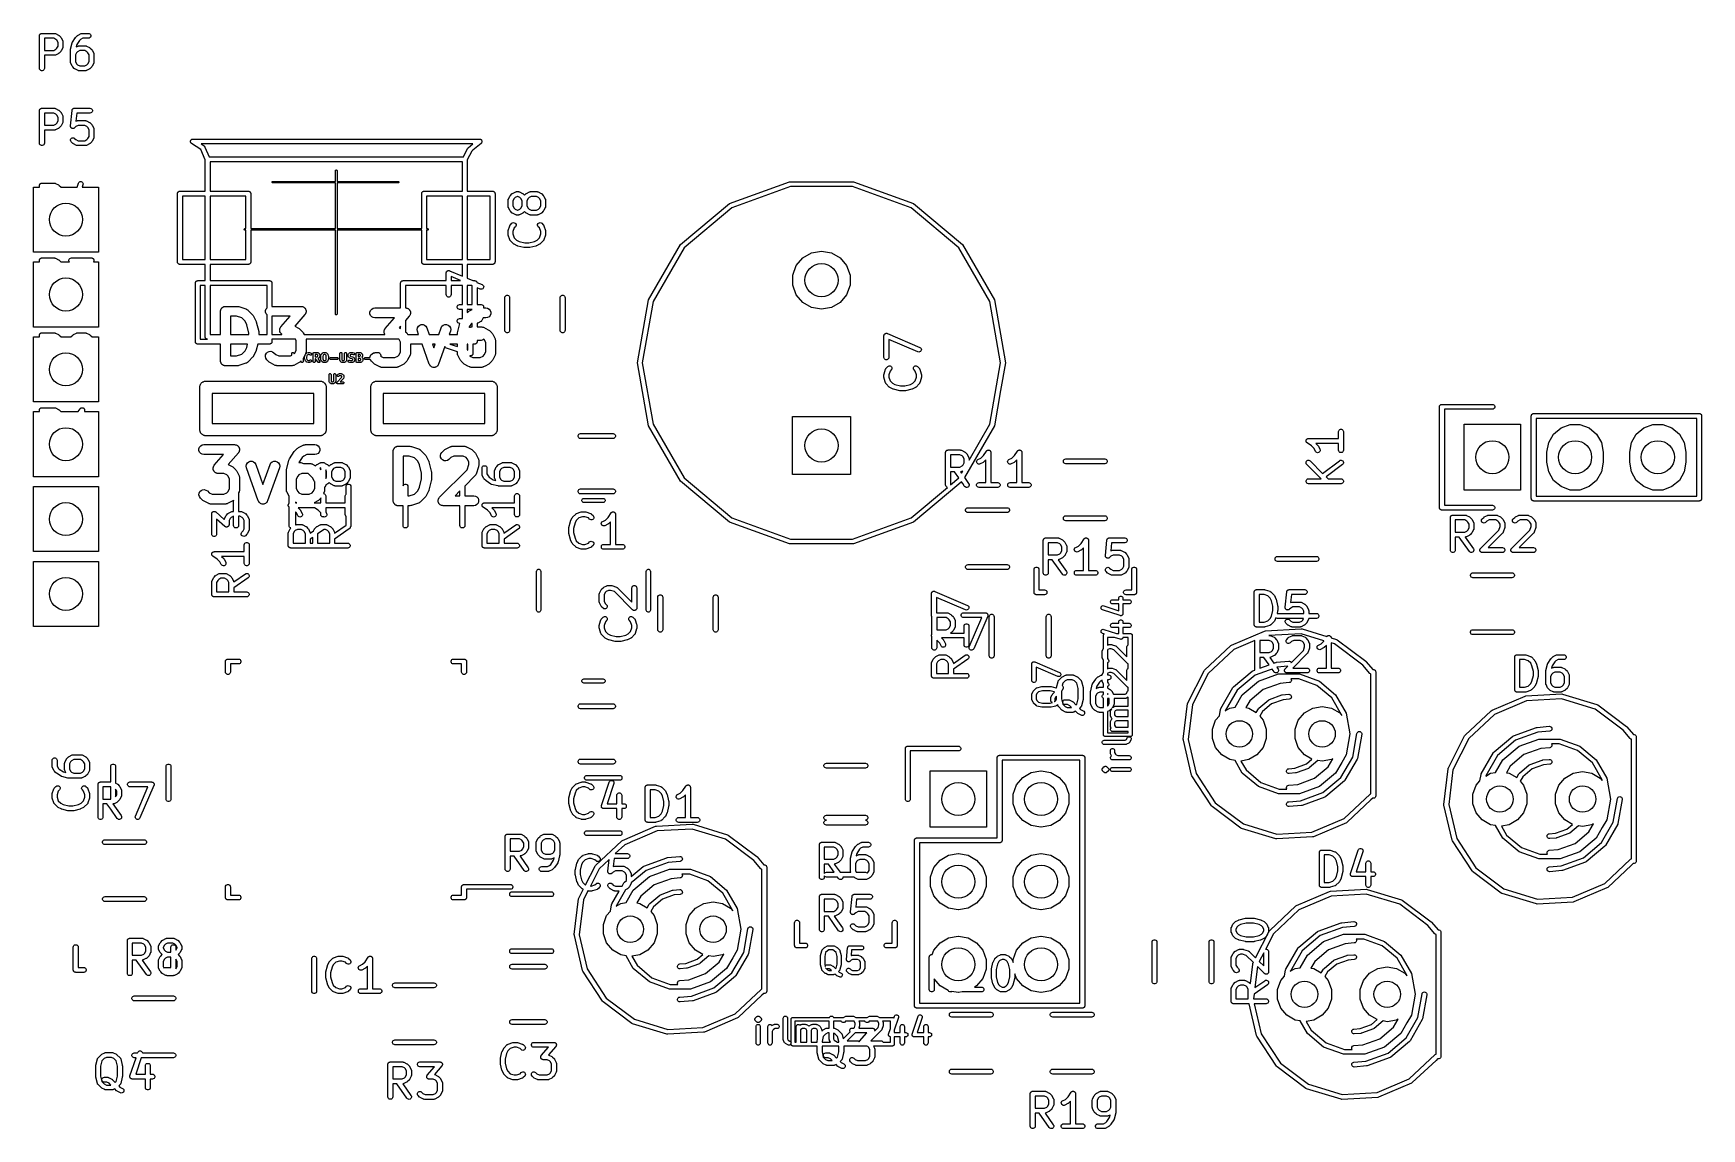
# Model space of a CAD drawing. Extents: x 0.2 to 51.4, y -0.6 to 33.
import ezdxf

# ---------------------------------------------------------------- set-up
doc = ezdxf.new("R2010")
doc.units = 0
doc.header["$MEASUREMENT"] = 0
doc.layers.add('BLACK', color=7, linetype='CONTINUOUS')

msp = doc.modelspace()

# ---------------------------------------------------------------- linework, layer by layer
at = {"layer": 'Black'}
for p, q in [((0.386905, 32.9476), (0.388044, 32.9541)), ((0.386905, 31.9476), (0.386905, 32.9476)), ((0.388044, 32.9606), (0.390288, 32.9668)), ((0.388044, 32.9541), (0.388044, 32.9606)), ((0.390288, 32.9668), (0.391428, 32.9733)), ((0.391428, 32.9733), (0.394708, 32.979)), ((0.394708, 32.979), (0.396953, 32.9851)), ((0.396953, 32.9851), (0.401171, 32.9901)), ((0.401171, 32.9901), (0.404452, 32.9958)), ((0.404452, 32.9958), (0.409478, 33)), ((0.409478, 33), (0.413696, 33.0051)), ((0.413696, 33.0051), (0.419377, 33.0084)), ((0.419377, 33.0084), (0.424405, 33.0126)), ((0.424405, 33.0126), (0.430571, 33.0148)), ((0.430571, 33.0148), (0.436253, 33.0181)), ((0.436253, 33.0181), (0.442713, 33.0192)), ((0.442713, 33.0192), (0.448881, 33.0215)), ((0.448881, 33.0215), (0.455445, 33.0215)), ((0.455445, 33.0215), (0.461905, 33.0226)), ((0.461905, 33.0226), (0.842858, 33.0226)), ((0.825153, 32.8726), (0.536905, 32.8726)), ((0.536905, 32.8726), (0.536905, 32.4988)), ((0.893669, 32.8384), (0.825153, 32.8726)), ((0.842858, 33.0226), (0.847117, 33.0219)), ((0.847117, 33.0219), (0.851432, 33.0221)), ((0.851432, 33.0221), (0.859852, 33.0196)), ((0.859852, 33.0196), (0.86851, 33.0181)), ((0.86851, 33.0181), (0.872255, 33.0159)), ((0.872255, 33.0159), (0.876399, 33.0147)), ((0.876399, 33.0147), (0.971637, 32.9671)), ((0.924076, 32.808), (0.893669, 32.8384)), ((0.958334, 32.7394), (0.924076, 32.808)), ((0.971637, 32.9671), (0.981295, 32.9599)), ((0.981295, 32.9599), (0.991129, 32.953)), ((0.991129, 32.953), (1.03875, 32.9054)), ((1.03875, 32.9054), (1.04563, 32.8956)), ((1.04563, 32.8956), (1.0528, 32.8859)), ((1.0528, 32.8859), (1.10042, 32.7907)), ((1.10042, 32.7907), (1.10165, 32.7865)), ((1.10165, 32.7865), (1.10381, 32.7828)), ((1.3995, 32.7511), (1.49474, 32.894)), ((1.49474, 32.894), (1.49986, 32.8993)), ((1.49986, 32.8993), (1.50411, 32.9054)), ((1.50411, 32.9054), (1.55173, 32.953)), ((1.61543, 32.8046), (1.53152, 32.6787)), ((1.55173, 32.953), (1.56156, 32.9599)), ((1.56156, 32.9599), (1.57122, 32.9671)), ((1.57122, 32.9671), (1.66646, 33.0147)), ((1.64919, 32.8384), (1.61543, 32.8046)), ((1.71771, 32.8726), (1.64919, 32.8384)), ((1.66646, 33.0147), (1.6706, 33.0159)), ((1.6706, 33.0159), (1.67435, 33.0181)), ((1.67435, 33.0181), (1.683, 33.0196)), ((1.683, 33.0196), (1.69143, 33.0221)), ((1.69143, 33.0221), (1.69574, 33.0219)), ((1.69574, 33.0219), (1.7, 33.0226)), ((1.7, 33.0226), (1.89048, 33.0226)), ((1.89048, 32.8726), (1.71771, 32.8726)), ((1.89048, 33.0226), (1.91613, 33.0181)), ((1.91613, 32.8771), (1.89048, 32.8726)), ((1.91613, 33.0181), (1.93869, 33.0051)), ((1.93869, 32.8902), (1.91613, 32.8771)), ((1.93869, 33.0051), (1.95543, 32.9851)), ((1.95543, 32.9101), (1.93869, 32.8902)), ((1.95543, 32.9851), (1.96434, 32.9606)), ((1.96434, 32.9346), (1.95543, 32.9101)), ((1.96434, 32.9606), (1.96434, 32.9346)), ((0.536905, 32.4988), (0.825153, 32.4988)), ((0.842858, 32.3488), (0.536905, 32.3488)), ((0.536905, 32.3488), (0.536905, 31.9476)), ((0.825153, 32.4988), (0.893669, 32.5331)), ((0.847117, 32.3496), (0.842858, 32.3488)), ((0.851432, 32.3493), (0.847117, 32.3496)), ((0.859852, 32.3518), (0.851432, 32.3493)), ((0.86851, 32.3533), (0.859852, 32.3518)), ((0.872255, 32.3555), (0.86851, 32.3533)), ((0.876399, 32.3567), (0.872255, 32.3555)), ((0.958334, 32.3977), (0.876399, 32.3567)), ((0.893669, 32.5331), (0.924076, 32.5635)), ((0.924076, 32.5635), (0.958334, 32.632)), ((0.958334, 32.632), (0.958334, 32.7394)), ((0.971637, 32.4043), (0.958334, 32.3977)), ((0.981295, 32.4115), (0.971637, 32.4043)), ((0.991129, 32.4184), (0.981295, 32.4115)), ((1.03875, 32.466), (0.991129, 32.4184)), ((1.04563, 32.4758), (1.03875, 32.466)), ((1.0528, 32.4855), (1.04563, 32.4758)), ((1.10042, 32.5807), (1.0528, 32.4855)), ((1.10165, 32.5849), (1.10042, 32.5807)), ((1.10381, 32.5886), (1.10165, 32.5849)), ((1.10381, 32.7828), (1.10534, 32.7741)), ((1.10534, 32.5973), (1.10381, 32.5886)), ((1.10534, 32.7741), (1.10784, 32.7657)), ((1.10784, 32.6057), (1.10534, 32.5973)), ((1.10784, 32.7657), (1.10758, 32.7614)), ((1.10758, 32.7614), (1.10833, 32.7571)), ((1.10833, 32.6143), (1.10758, 32.61)), ((1.10758, 32.61), (1.10784, 32.6057)), ((1.10833, 32.7571), (1.10833, 32.6143)), ((1.33929, 32.519), (1.34088, 32.5281)), ((1.33929, 32.1381), (1.33929, 32.519)), ((1.34088, 32.5281), (1.34153, 32.5372)), ((1.34153, 32.5372), (1.38914, 32.7277)), ((1.38914, 32.7277), (1.39433, 32.7393)), ((1.39433, 32.7393), (1.3995, 32.7511)), ((1.52354, 32.427), (1.48929, 32.3585)), ((1.48929, 32.3585), (1.48929, 32.1558)), ((1.53152, 32.6787), (1.51299, 32.6046)), ((1.51299, 32.6046), (1.57122, 32.6337)), ((1.55395, 32.4574), (1.52354, 32.427)), ((1.62247, 32.4917), (1.55395, 32.4574)), ((1.57122, 32.6337), (1.57536, 32.635)), ((1.57536, 32.635), (1.57911, 32.6371)), ((1.57911, 32.6371), (1.58777, 32.6387)), ((1.58777, 32.6387), (1.59619, 32.6412)), ((1.59619, 32.6412), (1.6005, 32.6409)), ((1.6005, 32.6409), (1.60476, 32.6417)), ((1.60476, 32.6417), (1.79524, 32.6417)), ((1.77753, 32.4917), (1.62247, 32.4917)), ((1.84605, 32.4574), (1.77753, 32.4917)), ((1.79524, 32.6417), (1.7995, 32.6409)), ((1.7995, 32.6409), (1.80381, 32.6412)), ((1.80381, 32.6412), (1.81223, 32.6387)), ((1.81223, 32.6387), (1.82089, 32.6371)), ((1.82089, 32.6371), (1.82464, 32.635)), ((1.82464, 32.635), (1.82878, 32.6337)), ((1.82878, 32.6337), (1.92402, 32.5861)), ((1.87646, 32.427), (1.84605, 32.4574)), ((1.91072, 32.3585), (1.87646, 32.427)), ((1.91072, 32.1558), (1.91072, 32.3585)), ((1.92402, 32.5861), (1.93368, 32.579)), ((1.93368, 32.579), (1.94351, 32.5721)), ((1.94351, 32.5721), (1.99113, 32.5245)), ((1.99113, 32.5245), (1.99801, 32.5146)), ((1.99801, 32.5146), (2.00518, 32.505)), ((2.00518, 32.505), (2.0528, 32.4097)), ((2.0528, 32.4097), (2.05403, 32.4056)), ((2.05403, 32.4056), (2.05619, 32.4018)), ((2.05619, 32.4018), (2.05772, 32.3932)), ((2.05772, 32.3932), (2.06022, 32.3848)), ((2.06022, 32.3848), (2.05996, 32.3805)), ((2.05996, 32.3805), (2.06072, 32.3762)), ((2.06072, 32.3762), (2.06072, 32.1381)), ((0.391428, 31.922), (0.386905, 31.9476)), ((0.404452, 31.8994), (0.391428, 31.922)), ((0.424405, 31.8827), (0.404452, 31.8994)), ((0.448881, 31.8738), (0.424405, 31.8827)), ((0.474929, 31.8738), (0.448881, 31.8738)), ((0.499405, 31.8827), (0.474929, 31.8738)), ((0.519358, 31.8994), (0.499405, 31.8827)), ((0.532382, 31.922), (0.519358, 31.8994)), ((0.536905, 31.9476), (0.532382, 31.922)), ((1.34004, 32.1338), (1.33929, 32.1381)), ((1.33978, 32.1295), (1.34004, 32.1338)), ((1.34228, 32.1211), (1.33978, 32.1295)), ((1.34381, 32.1124), (1.34228, 32.1211)), ((1.34597, 32.1087), (1.34381, 32.1124)), ((1.3472, 32.1046), (1.34597, 32.1087)), ((1.39482, 32.0093), (1.3472, 32.1046)), ((1.40199, 31.9997), (1.39482, 32.0093)), ((1.40887, 31.9898), (1.40199, 31.9997)), ((1.45649, 31.9422), (1.40887, 31.9898)), ((1.46632, 31.9353), (1.45649, 31.9422)), ((1.47598, 31.9282), (1.46632, 31.9353)), ((1.57122, 31.8805), (1.47598, 31.9282)), ((1.48929, 32.1558), (1.52354, 32.0873)), ((1.52354, 32.0873), (1.55395, 32.0569)), ((1.55395, 32.0569), (1.62247, 32.0226)), ((1.57536, 31.8793), (1.57122, 31.8805)), ((1.57911, 31.8771), (1.57536, 31.8793)), ((1.58777, 31.8756), (1.57911, 31.8771)), ((1.59619, 31.8731), (1.58777, 31.8756)), ((1.6005, 31.8734), (1.59619, 31.8731)), ((1.60476, 31.8726), (1.6005, 31.8734)), ((1.79524, 31.8726), (1.60476, 31.8726)), ((1.62247, 32.0226), (1.77753, 32.0226)), ((1.77753, 32.0226), (1.84605, 32.0569)), ((1.7995, 31.8734), (1.79524, 31.8726)), ((1.80381, 31.8731), (1.7995, 31.8734)), ((1.81223, 31.8756), (1.80381, 31.8731)), ((1.82089, 31.8771), (1.81223, 31.8756)), ((1.82464, 31.8793), (1.82089, 31.8771)), ((1.82878, 31.8805), (1.82464, 31.8793)), ((1.91072, 31.9215), (1.82878, 31.8805)), ((1.84605, 32.0569), (1.87646, 32.0873)), ((1.87646, 32.0873), (1.91072, 32.1558)), ((1.92402, 31.9282), (1.91072, 31.9215)), ((1.93368, 31.9353), (1.92402, 31.9282)), ((1.94351, 31.9422), (1.93368, 31.9353)), ((1.99113, 31.9898), (1.94351, 31.9422)), ((1.99801, 31.9997), (1.99113, 31.9898)), ((2.00518, 32.0093), (1.99801, 31.9997)), ((2.0528, 32.1046), (2.00518, 32.0093)), ((2.05403, 32.1087), (2.0528, 32.1046)), ((2.05619, 32.1124), (2.05403, 32.1087)), ((2.05772, 32.1211), (2.05619, 32.1124)), ((2.06022, 32.1295), (2.05772, 32.1211)), ((2.06072, 32.1381), (2.05996, 32.1338)), ((2.05996, 32.1338), (2.06022, 32.1295)), ((0.386905, 30.6476), (0.388044, 30.6541)), ((0.386905, 29.6476), (0.386905, 30.6476)), ((0.388044, 30.6606), (0.390288, 30.6668)), ((0.388044, 30.6541), (0.388044, 30.6606)), ((0.390288, 30.6668), (0.391428, 30.6733)), ((0.391428, 30.6733), (0.394708, 30.679)), ((0.394708, 30.679), (0.396953, 30.6851)), ((0.396953, 30.6851), (0.401171, 30.6901)), ((0.401171, 30.6901), (0.404452, 30.6958)), ((0.404452, 30.6958), (0.409478, 30.7)), ((0.409478, 30.7), (0.413696, 30.7051)), ((0.413696, 30.7051), (0.419377, 30.7084)), ((0.419377, 30.7084), (0.424405, 30.7126)), ((0.424405, 30.7126), (0.430571, 30.7148)), ((0.430571, 30.7148), (0.436253, 30.7181)), ((0.436253, 30.7181), (0.442713, 30.7192)), ((0.442713, 30.7192), (0.448881, 30.7215)), ((0.448881, 30.7215), (0.455445, 30.7215)), ((0.455445, 30.7215), (0.461905, 30.7226)), ((0.461905, 30.7226), (0.842858, 30.7226)), ((0.825153, 30.5726), (0.536905, 30.5726)), ((0.536905, 30.5726), (0.536905, 30.1988)), ((0.893669, 30.5384), (0.825153, 30.5726)), ((0.825153, 30.1988), (0.893669, 30.2331)), ((0.842858, 30.7226), (0.847117, 30.7219)), ((0.847117, 30.7219), (0.851432, 30.7221)), ((0.851432, 30.7221), (0.859852, 30.7196)), ((0.859852, 30.7196), (0.86851, 30.7181)), ((0.86851, 30.7181), (0.872255, 30.7159)), ((0.872255, 30.7159), (0.876399, 30.7147)), ((0.876399, 30.7147), (0.971637, 30.6671)), ((0.924076, 30.508), (0.893669, 30.5384)), ((0.893669, 30.2331), (0.924076, 30.2635)), ((0.958334, 30.4394), (0.924076, 30.508)), ((0.924076, 30.2635), (0.958334, 30.332)), ((0.958334, 30.332), (0.958334, 30.4394)), ((0.971637, 30.6671), (0.981295, 30.6599)), ((0.981295, 30.6599), (0.991129, 30.653)), ((0.991129, 30.653), (1.03875, 30.6054)), ((1.03875, 30.6054), (1.04563, 30.5956)), ((1.04563, 30.5956), (1.0528, 30.5859)), ((1.0528, 30.5859), (1.10042, 30.4907)), ((1.10042, 30.2807), (1.0528, 30.1855)), ((1.10042, 30.4907), (1.10165, 30.4865)), ((1.10165, 30.2849), (1.10042, 30.2807)), ((1.10165, 30.4865), (1.10381, 30.4828)), ((1.10381, 30.2886), (1.10165, 30.2849)), ((1.10381, 30.4828), (1.10534, 30.4741)), ((1.10534, 30.2973), (1.10381, 30.2886)), ((1.10534, 30.4741), (1.10784, 30.4657)), ((1.10784, 30.3057), (1.10534, 30.2973)), ((1.10784, 30.4657), (1.10758, 30.4614)), ((1.10758, 30.4614), (1.10833, 30.4571)), ((1.10833, 30.3143), (1.10758, 30.31)), ((1.10758, 30.31), (1.10784, 30.3057)), ((1.10833, 30.4571), (1.10833, 30.3143)), ((1.33966, 30.1789), (1.38728, 30.6551)), ((1.38728, 30.6551), (1.38804, 30.6578)), ((1.38804, 30.6606), (1.39155, 30.6703)), ((1.38804, 30.6578), (1.38804, 30.6606)), ((1.39155, 30.6703), (1.39433, 30.6802)), ((1.39433, 30.6802), (1.39598, 30.6825)), ((1.39598, 30.6825), (1.39695, 30.6851)), ((1.39695, 30.6851), (1.40355, 30.693)), ((1.40355, 30.693), (1.40953, 30.7013)), ((1.40953, 30.7013), (1.41188, 30.7029)), ((1.41188, 30.7029), (1.4137, 30.7051)), ((1.4137, 30.7051), (1.42258, 30.7102)), ((1.42258, 30.7102), (1.43105, 30.716)), ((1.43105, 30.716), (1.4338, 30.7167)), ((1.4338, 30.7167), (1.43625, 30.7181)), ((1.43625, 30.7181), (1.44635, 30.7199)), ((1.44635, 30.7199), (1.4563, 30.7224)), ((1.4563, 30.7224), (1.45911, 30.7221)), ((1.45911, 30.7221), (1.46191, 30.7226)), ((1.46191, 30.7226), (1.9381, 30.7226)), ((1.52978, 30.5726), (1.50496, 30.3244)), ((1.50496, 30.3244), (1.5236, 30.3337)), ((1.5236, 30.3337), (1.52775, 30.335)), ((1.52775, 30.335), (1.53149, 30.3371)), ((1.9381, 30.5726), (1.52978, 30.5726)), ((1.53149, 30.3371), (1.54015, 30.3387)), ((1.54015, 30.3387), (1.54857, 30.3412)), ((1.54857, 30.3412), (1.55288, 30.3409)), ((1.55288, 30.3409), (1.55714, 30.3417)), ((1.55714, 30.3417), (1.79524, 30.3417)), ((1.79524, 30.3417), (1.7995, 30.3409)), ((1.7995, 30.3409), (1.80381, 30.3412)), ((1.80381, 30.3412), (1.81223, 30.3387)), ((1.81223, 30.3387), (1.82089, 30.3371)), ((1.82089, 30.3371), (1.82464, 30.335)), ((1.82464, 30.335), (1.82878, 30.3337)), ((1.82878, 30.3337), (1.92402, 30.2861)), ((1.92402, 30.2861), (1.93368, 30.279)), ((1.93368, 30.279), (1.94351, 30.2721)), ((1.9381, 30.7226), (1.96375, 30.7181)), ((1.96375, 30.5771), (1.9381, 30.5726)), ((1.94351, 30.2721), (1.99113, 30.2245)), ((1.96375, 30.7181), (1.98631, 30.7051)), ((1.98631, 30.5902), (1.96375, 30.5771)), ((1.98631, 30.7051), (2.00305, 30.6851)), ((2.00305, 30.6101), (1.98631, 30.5902)), ((1.99113, 30.2245), (1.99801, 30.2146)), ((2.00305, 30.6851), (2.01196, 30.6606)), ((2.01196, 30.6346), (2.00305, 30.6101)), ((2.01196, 30.6606), (2.01196, 30.6346)), ((0.536905, 30.1988), (0.825153, 30.1988)), ((0.842858, 30.0488), (0.536905, 30.0488)), ((0.536905, 30.0488), (0.536905, 29.6476)), ((0.847117, 30.0496), (0.842858, 30.0488)), ((0.851432, 30.0493), (0.847117, 30.0496)), ((0.859852, 30.0518), (0.851432, 30.0493)), ((0.86851, 30.0533), (0.859852, 30.0518)), ((0.872255, 30.0555), (0.86851, 30.0533)), ((0.876399, 30.0567), (0.872255, 30.0555)), ((0.958334, 30.0977), (0.876399, 30.0567)), ((0.971637, 30.1043), (0.958334, 30.0977)), ((0.981295, 30.1115), (0.971637, 30.1043)), ((0.991129, 30.1184), (0.981295, 30.1115)), ((1.03875, 30.166), (0.991129, 30.1184)), ((1.04563, 30.1758), (1.03875, 30.166)), ((1.0528, 30.1855), (1.04563, 30.1758)), ((1.33957, 30.178), (1.33969, 30.1784)), ((1.34066, 30.1655), (1.33957, 30.178)), ((1.33957, 29.7363), (1.34184, 29.7623)), ((1.34631, 29.7112), (1.33957, 29.7363)), ((1.33969, 30.1784), (1.33966, 30.1789)), ((1.34161, 30.1529), (1.34066, 30.1655)), ((1.3418, 30.1525), (1.34161, 30.1529)), ((1.34184, 30.152), (1.3418, 30.1525)), ((1.34716, 30.1406), (1.34184, 30.152)), ((1.34184, 29.7623), (1.35285, 29.7859)), ((1.36125, 29.6898), (1.34631, 29.7112)), ((1.35232, 30.1292), (1.34716, 30.1406)), ((1.35265, 30.1288), (1.35232, 30.1292)), ((1.35285, 30.1284), (1.35265, 30.1288)), ((1.36175, 30.1195), (1.35285, 30.1284)), ((1.35285, 29.7859), (1.37127, 29.8043)), ((1.37051, 30.1105), (1.36175, 30.1195)), ((1.37093, 30.1103), (1.37051, 30.1105)), ((1.37127, 30.11), (1.37093, 30.1103)), ((1.38265, 30.1047), (1.37127, 30.11)), ((1.37127, 29.8043), (1.39488, 29.8153)), ((1.39398, 30.0992), (1.38265, 30.1047)), ((1.39445, 30.0992), (1.39398, 30.0992)), ((1.39488, 30.099), (1.39445, 30.0992)), ((1.40736, 30.0979), (1.39488, 30.099)), ((1.39488, 29.8153), (1.42082, 29.8176)), ((1.4199, 30.0966), (1.40736, 30.0979)), ((1.42035, 30.0968), (1.4199, 30.0966)), ((1.42082, 30.0967), (1.42035, 30.0968)), ((1.43291, 30.1), (1.42082, 30.0967)), ((1.42082, 29.8176), (1.44598, 29.8108)), ((1.44514, 30.1031), (1.43291, 30.1)), ((1.44553, 30.1033), (1.44514, 30.1031)), ((1.44598, 30.1035), (1.44553, 30.1033)), ((1.45626, 30.1107), (1.44598, 30.1035)), ((1.44598, 29.8108), (1.46732, 29.7959)), ((1.46666, 30.1177), (1.45626, 30.1107)), ((1.46693, 30.1181), (1.46666, 30.1177)), ((1.46732, 30.1184), (1.46693, 30.1181)), ((1.50633, 30.1574), (1.46732, 30.1184)), ((1.46732, 29.7959), (1.50633, 29.7569)), ((1.57485, 30.1917), (1.50633, 30.1574)), ((1.50633, 29.7569), (1.57485, 29.7226)), ((1.77753, 30.1917), (1.57485, 30.1917)), ((1.57485, 29.7226), (1.77753, 29.7226)), ((1.84605, 30.1574), (1.77753, 30.1917)), ((1.77753, 29.7226), (1.84605, 29.7569)), ((1.87646, 30.127), (1.84605, 30.1574)), ((1.84605, 29.7569), (1.87646, 29.7873)), ((1.91072, 30.0585), (1.87646, 30.127)), ((1.87646, 29.7873), (1.91072, 29.8558)), ((1.91072, 29.8558), (1.91072, 30.0585)), ((1.99801, 30.2146), (2.00518, 30.205)), ((2.00518, 30.205), (2.0528, 30.1097)), ((2.0528, 29.8046), (2.00518, 29.7093)), ((2.0528, 30.1097), (2.05403, 30.1056)), ((2.05403, 29.8087), (2.0528, 29.8046)), ((2.05403, 30.1056), (2.05619, 30.1018)), ((2.05619, 29.8124), (2.05403, 29.8087)), ((2.05619, 30.1018), (2.05772, 30.0932)), ((2.05772, 29.8211), (2.05619, 29.8124)), ((2.05772, 30.0932), (2.06022, 30.0848)), ((2.06022, 29.8295), (2.05772, 29.8211)), ((2.06022, 30.0848), (2.05996, 30.0805)), ((2.05996, 30.0805), (2.06072, 30.0762)), ((2.06072, 29.8381), (2.05996, 29.8338)), ((2.05996, 29.8338), (2.06022, 29.8295)), ((2.06072, 30.0762), (2.06072, 29.8381)), ((5.02614, 29.713), (5.0292, 29.7214)), ((5.02614, 29.7089), (5.02614, 29.713)), ((5.0292, 29.7214), (5.03132, 29.7301)), ((5.03132, 29.7301), (5.03363, 29.7336)), ((5.03363, 29.7336), (5.03505, 29.7375)), ((5.03505, 29.7375), (5.0408, 29.7444)), ((5.0408, 29.7444), (5.04577, 29.7518)), ((5.04577, 29.7518), (5.04912, 29.7543)), ((5.04912, 29.7543), (5.05179, 29.7575)), ((5.05179, 29.7575), (5.05954, 29.7619)), ((5.05954, 29.7619), (5.06676, 29.7672)), ((5.06676, 29.7672), (5.07075, 29.7684)), ((5.07075, 29.7684), (5.07435, 29.7705)), ((5.07435, 29.7705), (5.08317, 29.772)), ((5.08317, 29.772), (5.09176, 29.7745)), ((5.09176, 29.7745), (5.0959, 29.7743)), ((5.0959, 29.7743), (5.1, 29.775)), ((5.1, 29.775), (13.9, 29.775)), ((13.9, 29.775), (13.9001, 29.775)), ((13.9001, 29.775), (13.9003, 29.775)), ((13.9003, 29.775), (13.9128, 29.7728)), ((13.9128, 29.7728), (13.9257, 29.7705)), ((13.9257, 29.7705), (13.9258, 29.7704)), ((13.9258, 29.7704), (13.9259, 29.7704)), ((13.9259, 29.7704), (13.937, 29.7639)), ((13.937, 29.7639), (13.9482, 29.7575)), ((13.9482, 29.7575), (13.9483, 29.7574)), ((13.9483, 29.7574), (13.9484, 29.7573)), ((13.9484, 29.7573), (13.9567, 29.7474)), ((13.9567, 29.7474), (13.965, 29.7375)), ((13.965, 29.7375), (13.965, 29.7374)), ((13.965, 29.7374), (13.9651, 29.7373)), ((13.9651, 29.7373), (13.9694, 29.7253)), ((13.9694, 29.7253), (13.9739, 29.713)), ((13.9739, 29.713), (13.9739, 29.7129)), ((13.9739, 29.7129), (13.9739, 29.7128)), ((13.9739, 29.7128), (13.9739, 29.7002)), ((0.391428, 29.622), (0.386905, 29.6476)), ((0.404452, 29.5994), (0.391428, 29.622)), ((0.424405, 29.5827), (0.404452, 29.5994)), ((0.448881, 29.5738), (0.424405, 29.5827)), ((0.474929, 29.5738), (0.448881, 29.5738)), ((0.499405, 29.5827), (0.474929, 29.5738)), ((0.519358, 29.5994), (0.499405, 29.5827)), ((0.532382, 29.622), (0.519358, 29.5994)), ((0.536905, 29.6476), (0.532382, 29.622)), ((1.40887, 29.6422), (1.36125, 29.6898)), ((1.41871, 29.6353), (1.40887, 29.6422)), ((1.42836, 29.6282), (1.41871, 29.6353)), ((1.5236, 29.5805), (1.42836, 29.6282)), ((1.52775, 29.5793), (1.5236, 29.5805)), ((1.53149, 29.5771), (1.52775, 29.5793)), ((1.54015, 29.5756), (1.53149, 29.5771)), ((1.54857, 29.5731), (1.54015, 29.5756)), ((1.55288, 29.5734), (1.54857, 29.5731)), ((1.55714, 29.5726), (1.55288, 29.5734)), ((1.79524, 29.5726), (1.55714, 29.5726)), ((1.7995, 29.5734), (1.79524, 29.5726)), ((1.80381, 29.5731), (1.7995, 29.5734)), ((1.81223, 29.5756), (1.80381, 29.5731)), ((1.82089, 29.5771), (1.81223, 29.5756)), ((1.82464, 29.5793), (1.82089, 29.5771)), ((1.82878, 29.5805), (1.82464, 29.5793)), ((1.92402, 29.6282), (1.82878, 29.5805)), ((1.93368, 29.6353), (1.92402, 29.6282)), ((1.94351, 29.6422), (1.93368, 29.6353)), ((1.99113, 29.6898), (1.94351, 29.6422)), ((1.99801, 29.6997), (1.99113, 29.6898)), ((2.00518, 29.7093), (1.99801, 29.6997)), ((5.02516, 29.7048), (5.02614, 29.7089)), ((5.02614, 29.6959), (5.02516, 29.7048)), ((5.02614, 29.687), (5.02614, 29.6959)), ((5.02756, 29.6831), (5.02614, 29.687)), ((5.02802, 29.6789), (5.02756, 29.6831)), ((5.03199, 29.6709), (5.02802, 29.6789)), ((5.03505, 29.6625), (5.03199, 29.6709)), ((5.03772, 29.6593), (5.03505, 29.6625)), ((5.03956, 29.6556), (5.03772, 29.6593)), ((5.04604, 29.6494), (5.03956, 29.6556)), ((5.05179, 29.6425), (5.04604, 29.6494)), ((5.05539, 29.6405), (5.05179, 29.6425)), ((5.0584, 29.6376), (5.05539, 29.6405)), ((5.33985, 29.45), (5.0584, 29.6376)), ((5.475, 29.1346), (5.33985, 29.45)), ((13.6928, 29.625), (5.34771, 29.625)), ((5.34771, 29.625), (5.4416, 29.5624)), ((5.4416, 29.5624), (5.4478, 29.5565)), ((5.4478, 29.5565), (5.45467, 29.5513)), ((5.45467, 29.5513), (5.45716, 29.5475)), ((5.45716, 29.5475), (5.46044, 29.5444)), ((5.46044, 29.5444), (5.46424, 29.5367)), ((5.46424, 29.5367), (5.46894, 29.5295)), ((5.46894, 29.5295), (5.59945, 29.225)), ((5.59945, 29.225), (13.4036, 29.225)), ((13.4036, 29.225), (13.5329, 29.4835)), ((13.6601, 29.4024), (13.525, 29.1323)), ((13.5329, 29.4835), (13.5343, 29.4855)), ((13.5343, 29.4855), (13.5352, 29.4877)), ((13.5352, 29.4877), (13.5421, 29.4959)), ((13.5421, 29.4959), (13.5484, 29.5045)), ((13.5484, 29.5045), (13.5504, 29.5058)), ((13.5504, 29.5058), (13.552, 29.5076)), ((13.552, 29.5076), (13.6928, 29.625)), ((13.6928, 29.4297), (13.6601, 29.4024)), ((13.948, 29.6424), (13.6928, 29.4297)), ((13.9481, 29.6425), (13.948, 29.6424)), ((13.9482, 29.6425), (13.9481, 29.6425)), ((13.9565, 29.6525), (13.9482, 29.6425)), ((13.9648, 29.6623), (13.9565, 29.6525)), ((13.9649, 29.6624), (13.9648, 29.6623)), ((13.965, 29.6625), (13.9649, 29.6624)), ((13.9695, 29.6749), (13.965, 29.6625)), ((13.9738, 29.6867), (13.9695, 29.6749)), ((13.9739, 29.687), (13.9738, 29.6869)), ((13.9738, 29.6869), (13.9738, 29.6867)), ((13.9739, 29.7002), (13.9739, 29.687)), ((5.475, 28.175), (5.475, 29.1346)), ((5.625, 29.075), (5.625, 28.175)), ((13.375, 29.075), (5.625, 29.075)), ((9.475, 28.8), (9.47651, 28.8086)), ((9.475, 28.475), (9.475, 28.8)), ((9.47651, 28.8086), (9.48085, 28.8161)), ((9.48085, 28.8161), (9.4875, 28.8217)), ((9.4875, 28.8217), (9.49566, 28.8246)), ((9.49566, 28.8246), (9.50434, 28.8246)), ((9.50434, 28.8246), (9.5125, 28.8217)), ((9.5125, 28.8217), (9.51915, 28.8161)), ((9.51915, 28.8161), (9.52349, 28.8086)), ((9.52349, 28.8086), (9.525, 28.8)), ((9.525, 28.8), (9.525, 28.475)), ((13.375, 28.175), (13.375, 29.075)), ((13.525, 29.1323), (13.525, 28.175)), ((0.2, 26.3), (0.2, 28.3)), ((0.2, 28.3), (0.386905, 28.3)), ((0.386905, 28.3476), (0.388044, 28.3541)), ((0.386905, 28.3), (0.386905, 28.3476)), ((0.388044, 28.3606), (0.390288, 28.3668)), ((0.388044, 28.3541), (0.388044, 28.3606)), ((0.390288, 28.3668), (0.391428, 28.3733)), ((0.391428, 28.3733), (0.394708, 28.379)), ((0.394708, 28.379), (0.396953, 28.3851)), ((0.396953, 28.3851), (0.401171, 28.3901)), ((0.401171, 28.3901), (0.404452, 28.3958)), ((0.404452, 28.3958), (0.409478, 28.4)), ((0.409478, 28.4), (0.413696, 28.4051)), ((0.413696, 28.4051), (0.419377, 28.4084)), ((0.419377, 28.4084), (0.424405, 28.4126)), ((0.424405, 28.4126), (0.430571, 28.4148)), ((0.430571, 28.4148), (0.436253, 28.4181)), ((0.436253, 28.4181), (0.442713, 28.4192)), ((0.442713, 28.4192), (0.448881, 28.4215)), ((0.448881, 28.4215), (0.455445, 28.4215)), ((0.455445, 28.4215), (0.461905, 28.4226)), ((0.461905, 28.4226), (0.842858, 28.4226)), ((0.842858, 28.4226), (0.847117, 28.4219)), ((0.847117, 28.4219), (0.851432, 28.4221)), ((0.851432, 28.4221), (0.859852, 28.4196)), ((0.859852, 28.4196), (0.86851, 28.4181)), ((0.86851, 28.4181), (0.872255, 28.4159)), ((0.872255, 28.4159), (0.876399, 28.4147)), ((0.876399, 28.4147), (0.971637, 28.3671)), ((0.971637, 28.3671), (0.981295, 28.3599)), ((0.981295, 28.3599), (0.991129, 28.353)), ((0.991129, 28.353), (1.03875, 28.3054)), ((1.03875, 28.3054), (1.04254, 28.3)), ((1.04254, 28.3), (1.54158, 28.3)), ((1.54158, 28.3), (1.58123, 28.419)), ((1.58123, 28.419), (1.59363, 28.4419)), ((1.59363, 28.4419), (1.61312, 28.4591)), ((1.61312, 28.4591), (1.63735, 28.4687)), ((1.63735, 28.4687), (1.66338, 28.4694)), ((1.66338, 28.4694), (1.68809, 28.4612)), ((1.68809, 28.4612), (1.7085, 28.445)), ((1.72353, 28.3715), (1.69969, 28.3)), ((1.69969, 28.3), (2.2, 28.3)), ((1.7085, 28.445), (1.72213, 28.4228)), ((1.72213, 28.4228), (1.72735, 28.3973)), ((1.72735, 28.3973), (1.72353, 28.3715)), ((2.2, 28.3), (2.2, 26.3)), ((4.68081, 28.1716), (4.68698, 28.1739)), ((4.68698, 28.1739), (4.69354, 28.1739)), ((4.69354, 28.1739), (4.7, 28.175)), ((4.7, 28.175), (5.475, 28.175)), ((5.625, 28.175), (6.8, 28.175)), ((6.8, 28.175), (6.80646, 28.1739)), ((6.80646, 28.1739), (6.81302, 28.1739)), ((6.81302, 28.1739), (6.81919, 28.1716)), ((7.52538, 28.4543), (7.52835, 28.4625)), ((7.52538, 28.4457), (7.52538, 28.4543)), ((7.52835, 28.4375), (7.52538, 28.4457)), ((7.52835, 28.4625), (7.53393, 28.4692)), ((7.53393, 28.4308), (7.52835, 28.4375)), ((7.53393, 28.4692), (7.54145, 28.4735)), ((7.54145, 28.4265), (7.53393, 28.4308)), ((7.54145, 28.4735), (7.55, 28.475)), ((7.55, 28.425), (7.54145, 28.4265)), ((7.55, 28.475), (9.475, 28.475)), ((9.475, 28.425), (7.55, 28.425)), ((9.475, 27.025), (9.475, 28.425)), ((9.525, 28.475), (11.4, 28.475)), ((11.4, 28.425), (9.525, 28.425)), ((9.525, 28.425), (9.525, 27.025)), ((11.4, 28.475), (11.4086, 28.4735)), ((11.4086, 28.4265), (11.4, 28.425)), ((11.4086, 28.4735), (11.4161, 28.4692)), ((11.4161, 28.4308), (11.4086, 28.4265)), ((11.4161, 28.4692), (11.4217, 28.4625)), ((11.4217, 28.4375), (11.4161, 28.4308)), ((11.4217, 28.4625), (11.4246, 28.4543)), ((11.4246, 28.4457), (11.4217, 28.4375)), ((11.4246, 28.4543), (11.4246, 28.4457)), ((12.1808, 28.1716), (12.187, 28.1739)), ((12.187, 28.1739), (12.1935, 28.1739)), ((12.1935, 28.1739), (12.2, 28.175)), ((12.2, 28.175), (13.375, 28.175)), ((13.525, 28.175), (14.3, 28.175)), ((14.3, 28.175), (14.3065, 28.1739)), ((14.3065, 28.1739), (14.313, 28.1739)), ((14.313, 28.1739), (14.3192, 28.1716)), ((21.5743, 27.7943), (23.4186, 28.4656)), ((23.4447, 28.3179), (21.6493, 27.6644)), ((23.4186, 28.4656), (25.3814, 28.4656)), ((25.3553, 28.3179), (23.4447, 28.3179)), ((27.1507, 27.6644), (25.3553, 28.3179)), ((25.3814, 28.4656), (27.2257, 27.7943)), ((4.625, 28.1), (4.62614, 28.1065)), ((4.625, 26), (4.625, 28.1)), ((4.62614, 28.113), (4.62838, 28.1192)), ((4.62614, 28.1065), (4.62614, 28.113)), ((4.62838, 28.1192), (4.62952, 28.1257)), ((4.62952, 28.1257), (4.6328, 28.1313)), ((4.6328, 28.1313), (4.63505, 28.1375)), ((4.63505, 28.1375), (4.63927, 28.1425)), ((4.63927, 28.1425), (4.64255, 28.1482)), ((4.64255, 28.1482), (4.64757, 28.1524)), ((4.64757, 28.1524), (4.65179, 28.1575)), ((4.65179, 28.1575), (4.65747, 28.1607)), ((4.65747, 28.1607), (4.6625, 28.165)), ((4.6625, 28.165), (4.66867, 28.1672)), ((4.66867, 28.1672), (4.67435, 28.1705)), ((4.67435, 28.1705), (4.68081, 28.1716)), ((5.475, 28.025), (4.775, 28.025)), ((4.775, 28.025), (4.775, 26.075)), ((5.475, 26.075), (5.475, 28.025)), ((6.725, 28.025), (5.625, 28.025)), ((5.625, 28.025), (5.625, 26.075)), ((6.725, 27.025), (6.725, 28.025)), ((6.81919, 28.1716), (6.82565, 28.1705)), ((6.82565, 28.1705), (6.83133, 28.1672)), ((6.83133, 28.1672), (6.8375, 28.165)), ((6.8375, 28.165), (6.84253, 28.1607)), ((6.84253, 28.1607), (6.84821, 28.1575)), ((6.84821, 28.1575), (6.85243, 28.1524)), ((6.85243, 28.1524), (6.85745, 28.1482)), ((6.85745, 28.1482), (6.86073, 28.1425)), ((6.86073, 28.1425), (6.86495, 28.1375)), ((6.86495, 28.1375), (6.8672, 28.1313)), ((6.8672, 28.1313), (6.87048, 28.1257)), ((6.87048, 28.1257), (6.87162, 28.1192)), ((6.87162, 28.1192), (6.87386, 28.113)), ((6.87386, 28.113), (6.87386, 28.1065)), ((6.87386, 28.1065), (6.875, 28.1)), ((6.875, 28.1), (6.875, 27.025)), ((12.125, 28.1), (12.1261, 28.1065)), ((12.125, 27.025), (12.125, 28.1)), ((12.1261, 28.113), (12.1284, 28.1192)), ((12.1261, 28.1065), (12.1261, 28.113)), ((12.1284, 28.1192), (12.1295, 28.1257)), ((12.1295, 28.1257), (12.1328, 28.1313)), ((12.1328, 28.1313), (12.135, 28.1375)), ((12.135, 28.1375), (12.1393, 28.1425)), ((12.1393, 28.1425), (12.1425, 28.1482)), ((12.1425, 28.1482), (12.1476, 28.1524)), ((12.1476, 28.1524), (12.1518, 28.1575)), ((12.1518, 28.1575), (12.1575, 28.1607)), ((12.1575, 28.1607), (12.1625, 28.165)), ((12.1625, 28.165), (12.1687, 28.1672)), ((12.1687, 28.1672), (12.1743, 28.1705)), ((12.1743, 28.1705), (12.1808, 28.1716)), ((12.275, 28.025), (12.275, 27.025)), ((13.375, 28.025), (12.275, 28.025)), ((13.375, 26.075), (13.375, 28.025)), ((14.225, 28.025), (13.525, 28.025)), ((13.525, 28.025), (13.525, 26.075)), ((14.225, 26.075), (14.225, 28.025)), ((14.3192, 28.1716), (14.3257, 28.1705)), ((14.3257, 28.1705), (14.3313, 28.1672)), ((14.3313, 28.1672), (14.3375, 28.165)), ((14.3375, 28.165), (14.3425, 28.1607)), ((14.3425, 28.1607), (14.3482, 28.1575)), ((14.3482, 28.1575), (14.3524, 28.1524)), ((14.3524, 28.1524), (14.3575, 28.1482)), ((14.3575, 28.1482), (14.3607, 28.1425)), ((14.3607, 28.1425), (14.365, 28.1375)), ((14.365, 28.1375), (14.3672, 28.1313)), ((14.3672, 28.1313), (14.3705, 28.1257)), ((14.3705, 28.1257), (14.3716, 28.1192)), ((14.3716, 28.1192), (14.3739, 28.113)), ((14.3739, 28.113), (14.3739, 28.1065)), ((14.3739, 28.1065), (14.375, 28.1)), ((14.375, 28.1), (14.375, 26)), ((14.7774, 27.8952), (14.7781, 27.8995)), ((14.7774, 27.7048), (14.7774, 27.8952)), ((14.7781, 27.7005), (14.7774, 27.7048)), ((14.7779, 27.9038), (14.7804, 27.9122)), ((14.7781, 27.8995), (14.7779, 27.9038)), ((14.7779, 27.6962), (14.7781, 27.7005)), ((14.7804, 27.6878), (14.7779, 27.6962)), ((14.7804, 27.9122), (14.7819, 27.9209)), ((14.7819, 27.6791), (14.7804, 27.6878)), ((14.7819, 27.9209), (14.7841, 27.9246)), ((14.7841, 27.6754), (14.7819, 27.6791)), ((14.7841, 27.9246), (14.7853, 27.9288)), ((14.7853, 27.6712), (14.7841, 27.6754)), ((14.7853, 27.9288), (14.8329, 28.024)), ((14.8329, 27.576), (14.7853, 27.6712)), ((14.8329, 28.024), (14.8401, 28.0337)), ((14.8401, 28.0337), (14.847, 28.0435)), ((14.847, 28.0435), (14.8946, 28.0911)), ((14.8946, 28.0911), (14.9044, 28.098)), ((14.9044, 28.098), (14.9141, 28.1052)), ((14.9141, 28.1052), (15.0093, 28.1528)), ((14.9616, 27.9461), (14.9274, 27.8775)), ((14.9274, 27.8775), (14.9274, 27.7225)), ((14.9274, 27.7225), (14.9616, 27.654)), ((14.992, 27.9765), (14.9616, 27.9461)), ((15.0606, 28.0107), (14.992, 27.9765)), ((15.0093, 28.1528), (15.0135, 28.154)), ((15.0135, 28.154), (15.0172, 28.1562)), ((15.0172, 28.1562), (15.0259, 28.1577)), ((15.0259, 28.1577), (15.0343, 28.1602)), ((15.0343, 28.1602), (15.0386, 28.16)), ((15.0386, 28.16), (15.0429, 28.1607)), ((15.0429, 28.1607), (15.0905, 28.1607)), ((15.0728, 28.0107), (15.0606, 28.0107)), ((15.1413, 27.9765), (15.0728, 28.0107)), ((15.0905, 28.1607), (15.0947, 28.16)), ((15.0947, 28.16), (15.0991, 28.1602)), ((15.0991, 28.1602), (15.1075, 28.1577)), ((15.1075, 28.1577), (15.1161, 28.1562)), ((15.1161, 28.1562), (15.1199, 28.154)), ((15.1199, 28.154), (15.124, 28.1528)), ((15.124, 28.1528), (15.2193, 28.1052)), ((15.1717, 27.9461), (15.1413, 27.9765)), ((15.206, 27.8775), (15.1717, 27.9461)), ((15.1717, 27.654), (15.206, 27.7225)), ((15.206, 27.7225), (15.206, 27.8775)), ((15.2193, 28.1052), (15.2289, 28.098)), ((15.2289, 28.098), (15.2387, 28.0911)), ((15.2387, 28.0911), (15.281, 28.0489)), ((15.281, 28.0489), (15.3232, 28.0911)), ((15.3232, 28.0911), (15.333, 28.098)), ((15.333, 28.098), (15.3426, 28.1052)), ((15.3426, 28.1052), (15.4379, 28.1528)), ((15.3902, 27.9461), (15.356, 27.8775)), ((15.356, 27.8775), (15.356, 27.7225)), ((15.356, 27.7225), (15.3902, 27.654)), ((15.4206, 27.9765), (15.3902, 27.9461)), ((15.4891, 28.0107), (15.4206, 27.9765)), ((15.4379, 28.1528), (15.442, 28.154)), ((15.442, 28.154), (15.4458, 28.1562)), ((15.4458, 28.1562), (15.4544, 28.1577)), ((15.4544, 28.1577), (15.4629, 28.1602)), ((15.4629, 28.1602), (15.4672, 28.16)), ((15.4672, 28.16), (15.4714, 28.1607)), ((15.4714, 28.1607), (15.6619, 28.1607)), ((15.6442, 28.0107), (15.4891, 28.0107)), ((15.7127, 27.9765), (15.6442, 28.0107)), ((15.6619, 28.1607), (15.6662, 28.16)), ((15.6662, 28.16), (15.6705, 28.1602)), ((15.6705, 28.1602), (15.6789, 28.1577)), ((15.6789, 28.1577), (15.6876, 28.1562)), ((15.6876, 28.1562), (15.6913, 28.154)), ((15.6913, 28.154), (15.6954, 28.1528)), ((15.6954, 28.1528), (15.7907, 28.1052)), ((15.7431, 27.9461), (15.7127, 27.9765)), ((15.7774, 27.8775), (15.7431, 27.9461)), ((15.7431, 27.654), (15.7774, 27.7225)), ((15.7774, 27.7225), (15.7774, 27.8775)), ((15.7907, 28.1052), (15.8003, 28.098)), ((15.8003, 28.098), (15.8102, 28.0911)), ((15.8102, 28.0911), (15.8578, 28.0435)), ((15.8578, 28.0435), (15.8647, 28.0337)), ((15.8647, 28.0337), (15.8718, 28.024)), ((15.8718, 28.024), (15.9195, 27.9288)), ((15.9195, 27.6712), (15.8718, 27.576)), ((15.9195, 27.9288), (15.9207, 27.9246)), ((15.9207, 27.6754), (15.9195, 27.6712)), ((15.9207, 27.9246), (15.9229, 27.9209)), ((15.9229, 27.6791), (15.9207, 27.6754)), ((15.9229, 27.9209), (15.9244, 27.9122)), ((15.9244, 27.6878), (15.9229, 27.6791)), ((15.9244, 27.9122), (15.9269, 27.9038)), ((15.9269, 27.6962), (15.9244, 27.6878)), ((15.9269, 27.9038), (15.9266, 27.8995)), ((15.9266, 27.8995), (15.9274, 27.8952)), ((15.9274, 27.7048), (15.9266, 27.7005)), ((15.9266, 27.7005), (15.9269, 27.6962)), ((15.9274, 27.8952), (15.9274, 27.7048)), ((20.0707, 26.5327), (21.5743, 27.7943)), ((21.6493, 27.6644), (20.1857, 26.4363)), ((28.6144, 26.4363), (27.1507, 27.6644)), ((27.2257, 27.7943), (28.7293, 26.5327)), ((14.8401, 27.5663), (14.8329, 27.576)), ((14.847, 27.5565), (14.8401, 27.5663)), ((14.8946, 27.5089), (14.847, 27.5565)), ((14.847, 27.1387), (14.8946, 27.1864)), ((14.9044, 27.502), (14.8946, 27.5089)), ((14.8946, 27.1864), (14.9159, 27.2013)), ((14.9141, 27.4948), (14.9044, 27.502)), ((15.0093, 27.4472), (14.9141, 27.4948)), ((14.9159, 27.2013), (14.9411, 27.208)), ((14.9411, 27.208), (14.967, 27.2058)), ((14.9616, 27.654), (14.992, 27.6235)), ((14.967, 27.2058), (14.9906, 27.1948)), ((14.9906, 27.1948), (15.0091, 27.1764)), ((14.992, 27.6235), (15.0606, 27.5893)), ((15.0091, 27.1764), (15.0201, 27.1527)), ((15.0135, 27.446), (15.0093, 27.4472)), ((15.0172, 27.4438), (15.0135, 27.446)), ((15.0259, 27.4423), (15.0172, 27.4438)), ((15.0201, 27.1527), (15.0223, 27.1268)), ((15.0343, 27.4398), (15.0259, 27.4423)), ((15.0386, 27.44), (15.0343, 27.4398)), ((15.0429, 27.4393), (15.0386, 27.44)), ((15.0905, 27.4393), (15.0429, 27.4393)), ((15.0606, 27.5893), (15.0728, 27.5893)), ((15.0728, 27.5893), (15.1413, 27.6235)), ((15.0947, 27.44), (15.0905, 27.4393)), ((15.0991, 27.4398), (15.0947, 27.44)), ((15.1075, 27.4423), (15.0991, 27.4398)), ((15.1161, 27.4438), (15.1075, 27.4423)), ((15.1199, 27.446), (15.1161, 27.4438)), ((15.124, 27.4472), (15.1199, 27.446)), ((15.206, 27.4882), (15.124, 27.4472)), ((15.1413, 27.6235), (15.1717, 27.654)), ((15.2193, 27.4948), (15.206, 27.4882)), ((15.2289, 27.502), (15.2193, 27.4948)), ((15.2387, 27.5089), (15.2289, 27.502)), ((15.281, 27.5511), (15.2387, 27.5089)), ((15.3232, 27.5089), (15.281, 27.5511)), ((15.333, 27.502), (15.3232, 27.5089)), ((15.3426, 27.4948), (15.333, 27.502)), ((15.4379, 27.4472), (15.3426, 27.4948)), ((15.3902, 27.654), (15.4206, 27.6235)), ((15.4206, 27.6235), (15.4891, 27.5893)), ((15.442, 27.446), (15.4379, 27.4472)), ((15.4458, 27.4438), (15.442, 27.446)), ((15.4544, 27.4423), (15.4458, 27.4438)), ((15.4629, 27.4398), (15.4544, 27.4423)), ((15.4672, 27.44), (15.4629, 27.4398)), ((15.4714, 27.4393), (15.4672, 27.44)), ((15.6619, 27.4393), (15.4714, 27.4393)), ((15.4891, 27.5893), (15.6442, 27.5893)), ((15.6442, 27.5893), (15.7127, 27.6235)), ((15.6662, 27.44), (15.6619, 27.4393)), ((15.6705, 27.4398), (15.6662, 27.44)), ((15.6789, 27.4423), (15.6705, 27.4398)), ((15.6876, 27.4438), (15.6789, 27.4423)), ((15.6824, 27.1268), (15.6847, 27.1527)), ((15.6847, 27.1527), (15.6957, 27.1764)), ((15.6913, 27.446), (15.6876, 27.4438)), ((15.6954, 27.4472), (15.6913, 27.446)), ((15.7774, 27.4882), (15.6954, 27.4472)), ((15.6957, 27.1764), (15.7141, 27.1948)), ((15.7127, 27.6235), (15.7431, 27.654)), ((15.7141, 27.1948), (15.7377, 27.2058)), ((15.7377, 27.2058), (15.7637, 27.208)), ((15.7637, 27.208), (15.7888, 27.2013)), ((15.7907, 27.4948), (15.7774, 27.4882)), ((15.7888, 27.2013), (15.8102, 27.1864)), ((15.8003, 27.502), (15.7907, 27.4948)), ((15.8102, 27.5089), (15.8003, 27.502)), ((15.8578, 27.5565), (15.8102, 27.5089)), ((15.8102, 27.1864), (15.8578, 27.1387)), ((15.8647, 27.5663), (15.8578, 27.5565)), ((15.8718, 27.576), (15.8647, 27.5663)), ((6.67538, 27.0043), (6.67835, 27.0125)), ((6.67538, 26.9957), (6.67538, 27.0043)), ((6.67835, 26.9875), (6.67538, 26.9957)), ((6.67835, 27.0125), (6.68393, 27.0192)), ((6.68393, 26.9808), (6.67835, 26.9875)), ((6.68393, 27.0192), (6.69145, 27.0235)), ((6.69145, 26.9765), (6.68393, 26.9808)), ((6.69145, 27.0235), (6.7, 27.025)), ((6.7, 26.975), (6.69145, 26.9765)), ((6.7, 27.025), (6.725, 27.025)), ((6.725, 26.975), (6.7, 26.975)), ((6.725, 26.075), (6.725, 26.975)), ((6.875, 27.025), (9.475, 27.025)), ((9.475, 26.975), (6.875, 26.975)), ((6.875, 26.975), (6.875, 26)), ((9.475, 24.4), (9.475, 26.975)), ((9.525, 27.025), (12.125, 27.025)), ((12.125, 26.975), (9.525, 26.975)), ((9.525, 26.975), (9.525, 24.4)), ((12.125, 26), (12.125, 26.975)), ((12.275, 27.025), (12.3, 27.025)), ((12.3, 26.975), (12.275, 26.975)), ((12.275, 26.975), (12.275, 26.075)), ((12.3, 27.025), (12.3086, 27.0235)), ((12.3086, 26.9765), (12.3, 26.975)), ((12.3086, 27.0235), (12.3161, 27.0192)), ((12.3161, 26.9808), (12.3086, 26.9765)), ((12.3161, 27.0192), (12.3217, 27.0125)), ((12.3217, 26.9875), (12.3161, 26.9808)), ((12.3217, 27.0125), (12.3246, 27.0043)), ((12.3246, 26.9957), (12.3217, 26.9875)), ((12.3246, 27.0043), (12.3246, 26.9957)), ((14.7774, 26.9429), (14.7795, 26.9547)), ((14.7774, 26.8476), (14.7774, 26.9429)), ((14.7795, 26.8358), (14.7774, 26.8476)), ((14.7795, 26.9547), (14.7812, 26.9666)), ((14.7812, 26.8239), (14.7795, 26.8358)), ((14.7812, 26.9666), (14.8288, 27.1094)), ((14.8288, 26.681), (14.7812, 26.8239)), ((14.8288, 27.1094), (14.8309, 27.1132)), ((14.8309, 26.6772), (14.8288, 26.681)), ((14.8309, 27.1132), (14.832, 27.1174)), ((14.832, 26.6731), (14.8309, 26.6772)), ((14.832, 27.1174), (14.8371, 27.1246)), ((14.8371, 26.6659), (14.832, 26.6731)), ((14.8371, 27.1246), (14.8413, 27.1323)), ((14.8413, 26.6581), (14.8371, 26.6659)), ((14.8413, 27.1323), (14.8445, 27.1352)), ((14.8445, 26.6553), (14.8413, 26.6581)), ((14.8445, 27.1352), (14.847, 27.1387)), ((14.847, 26.6517), (14.8445, 26.6553)), ((14.9422, 26.5565), (14.847, 26.6517)), ((14.9656, 27.0452), (14.9274, 26.9307)), ((14.9274, 26.9307), (14.9274, 26.8598)), ((14.9274, 26.8598), (14.9656, 26.7453)), ((15.0007, 27.0803), (14.9656, 27.0452)), ((14.9656, 26.7453), (15.0397, 26.6712)), ((15.0156, 27.1016), (15.0007, 27.0803)), ((15.0223, 27.1268), (15.0156, 27.1016)), ((15.0397, 26.6712), (15.1167, 26.6327)), ((15.5881, 26.6327), (15.6651, 26.6712)), ((15.6651, 26.6712), (15.7392, 26.7453)), ((15.6892, 27.1016), (15.6824, 27.1268)), ((15.7041, 27.0803), (15.6892, 27.1016)), ((15.7392, 27.0452), (15.7041, 27.0803)), ((15.7774, 26.9307), (15.7392, 27.0452)), ((15.7392, 26.7453), (15.7774, 26.8598)), ((15.8578, 26.6517), (15.7626, 26.5565)), ((15.7774, 26.8598), (15.7774, 26.9307)), ((15.8578, 27.1387), (15.8603, 27.1352)), ((15.8603, 26.6553), (15.8578, 26.6517)), ((15.8603, 27.1352), (15.8635, 27.1323)), ((15.8635, 26.6581), (15.8603, 26.6553)), ((15.8635, 27.1323), (15.8677, 27.1246)), ((15.8677, 26.6659), (15.8635, 26.6581)), ((15.8677, 27.1246), (15.8727, 27.1174)), ((15.8727, 26.6731), (15.8677, 26.6659)), ((15.8727, 27.1174), (15.8739, 27.1132)), ((15.8739, 26.6772), (15.8727, 26.6731)), ((15.8739, 27.1132), (15.8759, 27.1094)), ((15.8759, 26.681), (15.8739, 26.6772)), ((15.8759, 27.1094), (15.9235, 26.9666)), ((15.9235, 26.8239), (15.8759, 26.681)), ((15.9235, 26.9666), (15.9253, 26.9547)), ((15.9253, 26.8358), (15.9235, 26.8239)), ((15.9253, 26.9547), (15.9274, 26.9429)), ((15.9274, 26.8476), (15.9253, 26.8358)), ((15.9274, 26.9429), (15.9274, 26.8476)), ((2.2, 26.3), (0.2, 26.3)), ((14.952, 26.5496), (14.9422, 26.5565)), ((14.9617, 26.5424), (14.952, 26.5496)), ((15.0569, 26.4948), (14.9617, 26.5424)), ((15.0648, 26.4925), (15.0569, 26.4948)), ((15.0723, 26.4891), (15.0648, 26.4925)), ((15.2628, 26.4415), (15.0723, 26.4891)), ((15.1167, 26.6327), (15.2902, 26.5893)), ((15.2719, 26.4409), (15.2628, 26.4415)), ((15.281, 26.4393), (15.2719, 26.4409)), ((15.4238, 26.4393), (15.281, 26.4393)), ((15.2902, 26.5893), (15.4146, 26.5893)), ((15.4146, 26.5893), (15.5881, 26.6327)), ((15.4328, 26.4409), (15.4238, 26.4393)), ((15.442, 26.4415), (15.4328, 26.4409)), ((15.6325, 26.4891), (15.442, 26.4415)), ((15.64, 26.4925), (15.6325, 26.4891)), ((15.6478, 26.4948), (15.64, 26.4925)), ((15.7431, 26.5424), (15.6478, 26.4948)), ((15.7527, 26.5496), (15.7431, 26.5424)), ((15.7626, 26.5565), (15.7527, 26.5496)), ((19.0894, 24.8329), (20.0707, 26.5327)), ((20.1857, 26.4363), (19.2303, 24.7816)), ((23.8264, 26.1236), (24.0948, 26.2786)), ((24.0948, 26.2786), (24.4, 26.3324)), ((24.4, 26.3324), (24.7052, 26.2786)), ((24.7052, 26.2786), (24.9736, 26.1236)), ((29.5697, 24.7816), (28.6144, 26.4363)), ((28.7293, 26.5327), (29.7106, 24.8329)), ((0.2, 24), (0.2, 26)), ((0.2, 26), (0.386905, 26)), ((0.386905, 26.0476), (0.388044, 26.0541)), ((0.386905, 26), (0.386905, 26.0476)), ((0.388044, 26.0606), (0.390288, 26.0668)), ((0.388044, 26.0541), (0.388044, 26.0606)), ((0.390288, 26.0668), (0.391428, 26.0733)), ((0.391428, 26.0733), (0.394708, 26.079)), ((0.394708, 26.079), (0.396953, 26.0851)), ((0.396953, 26.0851), (0.401171, 26.0901)), ((0.401171, 26.0901), (0.404452, 26.0958)), ((0.404452, 26.0958), (0.409478, 26.1)), ((0.409478, 26.1), (0.413696, 26.1051)), ((0.413696, 26.1051), (0.419377, 26.1084)), ((0.419377, 26.1084), (0.424405, 26.1126)), ((0.424405, 26.1126), (0.430571, 26.1148)), ((0.430571, 26.1148), (0.436253, 26.1181)), ((0.436253, 26.1181), (0.442713, 26.1192)), ((0.442713, 26.1192), (0.448881, 26.1215)), ((0.448881, 26.1215), (0.455445, 26.1215)), ((0.455445, 26.1215), (0.461905, 26.1226)), ((0.461905, 26.1226), (0.842858, 26.1226)), ((0.842858, 26.1226), (0.847117, 26.1219)), ((0.847117, 26.1219), (0.851432, 26.1221)), ((0.851432, 26.1221), (0.859852, 26.1196)), ((0.859852, 26.1196), (0.86851, 26.1181)), ((0.86851, 26.1181), (0.872255, 26.1159)), ((0.872255, 26.1159), (0.876399, 26.1147)), ((0.876399, 26.1147), (0.971637, 26.0671)), ((0.971637, 26.0671), (0.981295, 26.0599)), ((0.981295, 26.0599), (0.991129, 26.053)), ((0.991129, 26.053), (1.03875, 26.0054)), ((1.03875, 26.0054), (1.04254, 26)), ((1.04254, 26), (1.31021, 26)), ((1.29281, 26.0606), (1.30172, 26.0851)), ((1.29281, 26.0346), (1.29281, 26.0606)), ((1.30172, 26.0101), (1.29281, 26.0346)), ((1.30172, 26.0851), (1.31846, 26.1051)), ((1.31021, 26), (1.30172, 26.0101)), ((1.31846, 26.1051), (1.34102, 26.1181)), ((1.34102, 26.1181), (1.36667, 26.1226)), ((1.36667, 26.1226), (1.98572, 26.1226)), ((1.98572, 26.1226), (1.99293, 26.1213)), ((1.99293, 26.1213), (2.00027, 26.1212)), ((2.00027, 26.1212), (2.00567, 26.1191)), ((2.00567, 26.1191), (2.01137, 26.1181)), ((2.01137, 26.1181), (2.01771, 26.1144)), ((2.01771, 26.1144), (2.02455, 26.1118)), ((2.02455, 26.1118), (2.02892, 26.108)), ((2.02892, 26.108), (2.03392, 26.1051)), ((2.03392, 26.1051), (2.03863, 26.0995)), ((2.03863, 26.0995), (2.04416, 26.0946)), ((2.04595, 26.0045), (2.04323, 26)), ((2.04323, 26), (2.2, 26)), ((2.04416, 26.0946), (2.04695, 26.0896)), ((2.05067, 26.0101), (2.04595, 26.0045)), ((2.04695, 26.0896), (2.05067, 26.0851)), ((2.05067, 26.0851), (2.05317, 26.0782)), ((2.05265, 26.0156), (2.05067, 26.0101)), ((2.05565, 26.0205), (2.05265, 26.0156)), ((2.05317, 26.0782), (2.05671, 26.0718)), ((2.05707, 26.0277), (2.05565, 26.0205)), ((2.05671, 26.0718), (2.0576, 26.0661)), ((2.05958, 26.0346), (2.05707, 26.0277)), ((2.0576, 26.0661), (2.05958, 26.0606)), ((2.05958, 26.0606), (2.05958, 26.0533)), ((2.05958, 26.0533), (2.0607, 26.0461)), ((2.0607, 26.0461), (2.05958, 26.0404)), ((2.05958, 26.0404), (2.05958, 26.0346)), ((2.2, 26), (2.2, 24)), ((4.62614, 25.9935), (4.625, 26)), ((4.62614, 25.987), (4.62614, 25.9935)), ((4.62838, 25.9808), (4.62614, 25.987)), ((4.62952, 25.9743), (4.62838, 25.9808)), ((4.6328, 25.9687), (4.62952, 25.9743)), ((4.63505, 25.9625), (4.6328, 25.9687)), ((4.63927, 25.9575), (4.63505, 25.9625)), ((4.64255, 25.9518), (4.63927, 25.9575)), ((4.64757, 25.9476), (4.64255, 25.9518)), ((4.65179, 25.9425), (4.64757, 25.9476)), ((4.65747, 25.9393), (4.65179, 25.9425)), ((4.6625, 25.935), (4.65747, 25.9393)), ((4.66867, 25.9328), (4.6625, 25.935)), ((4.67435, 25.9295), (4.66867, 25.9328)), ((4.68081, 25.9284), (4.67435, 25.9295)), ((4.68698, 25.9261), (4.68081, 25.9284)), ((4.69354, 25.9261), (4.68698, 25.9261)), ((4.7, 25.925), (4.69354, 25.9261)), ((5.475, 25.925), (4.7, 25.925)), ((4.775, 26.075), (5.475, 26.075)), ((5.475, 25.425), (5.475, 25.925)), ((5.625, 26.075), (6.725, 26.075)), ((6.8, 25.925), (5.625, 25.925)), ((5.625, 25.925), (5.625, 25.425)), ((6.80646, 25.9261), (6.8, 25.925)), ((6.81302, 25.9261), (6.80646, 25.9261)), ((6.81919, 25.9284), (6.81302, 25.9261)), ((6.82565, 25.9295), (6.81919, 25.9284)), ((6.83133, 25.9328), (6.82565, 25.9295)), ((6.8375, 25.935), (6.83133, 25.9328)), ((6.84253, 25.9393), (6.8375, 25.935)), ((6.84821, 25.9425), (6.84253, 25.9393)), ((6.85243, 25.9476), (6.84821, 25.9425)), ((6.85745, 25.9518), (6.85243, 25.9476)), ((6.86073, 25.9575), (6.85745, 25.9518)), ((6.86495, 25.9625), (6.86073, 25.9575)), ((6.8672, 25.9687), (6.86495, 25.9625)), ((6.87048, 25.9743), (6.8672, 25.9687)), ((6.87162, 25.9808), (6.87048, 25.9743)), ((6.87386, 25.987), (6.87162, 25.9808)), ((6.875, 26), (6.87386, 25.9935)), ((6.87386, 25.9935), (6.87386, 25.987)), ((12.1261, 25.9935), (12.125, 26)), ((12.1261, 25.987), (12.1261, 25.9935)), ((12.1284, 25.9808), (12.1261, 25.987)), ((12.1295, 25.9743), (12.1284, 25.9808)), ((12.1328, 25.9687), (12.1295, 25.9743)), ((12.135, 25.9625), (12.1328, 25.9687)), ((12.1393, 25.9575), (12.135, 25.9625)), ((12.1425, 25.9518), (12.1393, 25.9575)), ((12.1476, 25.9476), (12.1425, 25.9518)), ((12.1518, 25.9425), (12.1476, 25.9476)), ((12.1575, 25.9393), (12.1518, 25.9425)), ((12.1625, 25.935), (12.1575, 25.9393)), ((12.1687, 25.9328), (12.1625, 25.935)), ((12.1743, 25.9295), (12.1687, 25.9328)), ((12.1808, 25.9284), (12.1743, 25.9295)), ((12.187, 25.9261), (12.1808, 25.9284)), ((12.1935, 25.9261), (12.187, 25.9261)), ((12.2, 25.925), (12.1935, 25.9261)), ((13.375, 25.925), (12.2, 25.925)), ((12.275, 26.075), (13.375, 26.075)), ((12.8774, 25.6619), (12.8789, 25.6704)), ((12.8774, 25.425), (12.8774, 25.6619)), ((12.8789, 25.6704), (12.8794, 25.679)), ((12.8794, 25.679), (12.8811, 25.6831)), ((12.8811, 25.6831), (12.8819, 25.6876)), ((12.8819, 25.6876), (12.8862, 25.695)), ((12.8862, 25.695), (12.8896, 25.703)), ((12.8896, 25.703), (12.8927, 25.7062)), ((12.8927, 25.7062), (12.8949, 25.7101)), ((12.8949, 25.7101), (12.9015, 25.7157)), ((12.9015, 25.7157), (12.9075, 25.722)), ((12.9075, 25.722), (12.9115, 25.724)), ((12.9115, 25.724), (12.9149, 25.7269)), ((12.9149, 25.7269), (12.923, 25.7298)), ((12.923, 25.7298), (12.9307, 25.7337)), ((12.9307, 25.7337), (12.9351, 25.7342)), ((12.9351, 25.7342), (12.9394, 25.7358)), ((12.9394, 25.7358), (12.948, 25.7358)), ((12.948, 25.7358), (12.9566, 25.7368)), ((12.9566, 25.7368), (12.9609, 25.7358)), ((12.9609, 25.7358), (12.9654, 25.7358)), ((12.9654, 25.7358), (12.9735, 25.7328)), ((12.9735, 25.7328), (12.9819, 25.7308)), ((12.9819, 25.7308), (13.375, 25.5624)), ((13.375, 25.5624), (13.375, 25.925)), ((13.525, 26.075), (14.225, 26.075)), ((14.3, 25.925), (13.525, 25.925)), ((13.525, 25.925), (13.525, 25.4981)), ((14.3065, 25.9261), (14.3, 25.925)), ((14.313, 25.9261), (14.3065, 25.9261)), ((14.3192, 25.9284), (14.313, 25.9261)), ((14.3257, 25.9295), (14.3192, 25.9284)), ((14.3313, 25.9328), (14.3257, 25.9295)), ((14.3375, 25.935), (14.3313, 25.9328)), ((14.3425, 25.9393), (14.3375, 25.935)), ((14.3482, 25.9425), (14.3425, 25.9393)), ((14.3524, 25.9476), (14.3482, 25.9425)), ((14.3575, 25.9518), (14.3524, 25.9476)), ((14.3607, 25.9575), (14.3575, 25.9518)), ((14.365, 25.9625), (14.3607, 25.9575)), ((14.3672, 25.9687), (14.365, 25.9625)), ((14.3705, 25.9743), (14.3672, 25.9687)), ((14.3716, 25.9808), (14.3705, 25.9743)), ((14.3739, 25.987), (14.3716, 25.9808)), ((14.375, 26), (14.3739, 25.9935)), ((14.3739, 25.9935), (14.3739, 25.987)), ((23.5212, 25.595), (23.6272, 25.8862)), ((23.6272, 25.8862), (23.8264, 26.1236)), ((24.9736, 26.1236), (25.1728, 25.8862)), ((25.1728, 25.8862), (25.2788, 25.595)), ((5.175, 25.35), (5.17614, 25.3565)), ((5.175, 23.55), (5.175, 25.35)), ((5.17614, 25.363), (5.17838, 25.3692)), ((5.17614, 25.3565), (5.17614, 25.363)), ((5.17838, 25.3692), (5.17952, 25.3757)), ((5.17952, 25.3757), (5.1828, 25.3813)), ((5.1828, 25.3813), (5.18505, 25.3875)), ((5.18505, 25.3875), (5.18927, 25.3925)), ((5.18927, 25.3925), (5.19255, 25.3982)), ((5.19255, 25.3982), (5.19757, 25.4024)), ((5.19757, 25.4024), (5.20179, 25.4075)), ((5.20179, 25.4075), (5.20747, 25.4107)), ((5.20747, 25.4107), (5.2125, 25.415)), ((5.2125, 25.415), (5.21867, 25.4172)), ((5.21867, 25.4172), (5.22435, 25.4205)), ((5.22435, 25.4205), (5.23081, 25.4216)), ((5.23081, 25.4216), (5.23698, 25.4239)), ((5.23698, 25.4239), (5.24354, 25.4239)), ((5.24354, 25.4239), (5.25, 25.425)), ((5.25, 25.425), (5.475, 25.425)), ((5.475, 25.275), (5.325, 25.275)), ((5.325, 25.275), (5.325, 23.625)), ((5.475, 23.7), (5.475, 25.275)), ((5.625, 25.425), (7.45, 25.425)), ((7.375, 25.275), (5.625, 25.275)), ((5.625, 25.275), (5.625, 23.775)), ((7.375, 24.5934), (7.375, 25.275)), ((7.45, 25.425), (7.45646, 25.4239)), ((7.45646, 25.4239), (7.46302, 25.4239)), ((7.46302, 25.4239), (7.46919, 25.4216)), ((7.46919, 25.4216), (7.47565, 25.4205)), ((7.47565, 25.4205), (7.48133, 25.4172)), ((7.48133, 25.4172), (7.4875, 25.415)), ((7.4875, 25.415), (7.49253, 25.4107)), ((7.49253, 25.4107), (7.49821, 25.4075)), ((7.49821, 25.4075), (7.50243, 25.4024)), ((7.50243, 25.4024), (7.50745, 25.3982)), ((7.50745, 25.3982), (7.51073, 25.3925)), ((7.51073, 25.3925), (7.51495, 25.3875)), ((7.51495, 25.3875), (7.5172, 25.3813)), ((7.5172, 25.3813), (7.52048, 25.3757)), ((7.52048, 25.3757), (7.52162, 25.3692)), ((7.52162, 25.3692), (7.52386, 25.363)), ((7.52386, 25.363), (7.52386, 25.3565)), ((7.52386, 25.3565), (7.525, 25.35)), ((7.525, 25.35), (7.525, 24.6358)), ((11.475, 25.35), (11.4761, 25.3565)), ((11.475, 24.5876), (11.475, 25.35)), ((11.4761, 25.363), (11.4784, 25.3692)), ((11.4761, 25.3565), (11.4761, 25.363)), ((11.4784, 25.3692), (11.4795, 25.3757)), ((11.4795, 25.3757), (11.4828, 25.3813)), ((11.4828, 25.3813), (11.485, 25.3875)), ((11.485, 25.3875), (11.4893, 25.3925)), ((11.4893, 25.3925), (11.4925, 25.3982)), ((11.4925, 25.3982), (11.4976, 25.4024)), ((11.4976, 25.4024), (11.5018, 25.4075)), ((11.5018, 25.4075), (11.5075, 25.4107)), ((11.5075, 25.4107), (11.5125, 25.415)), ((11.5125, 25.415), (11.5187, 25.4172)), ((11.5187, 25.4172), (11.5243, 25.4205)), ((11.5243, 25.4205), (11.5308, 25.4216)), ((11.5308, 25.4216), (11.537, 25.4239)), ((11.537, 25.4239), (11.5435, 25.4239)), ((11.5435, 25.4239), (11.55, 25.425)), ((11.55, 25.425), (12.8774, 25.425)), ((12.8774, 25.275), (11.625, 25.275)), ((11.625, 25.275), (11.625, 24.5876)), ((12.8774, 24.9952), (12.8774, 25.275)), ((13.0274, 25.5482), (13.0274, 25.425)), ((13.3148, 25.425), (13.0274, 25.5482)), ((13.0274, 25.425), (13.3148, 25.425)), ((13.375, 25.275), (13.0274, 25.275)), ((13.0274, 25.275), (13.0274, 24.9952)), ((13.375, 24.6893), (13.375, 25.275)), ((13.525, 25.4981), (13.6956, 25.425)), ((13.6648, 25.275), (13.525, 25.275)), ((13.525, 25.275), (13.525, 24.6893)), ((13.675, 25.2706), (13.6648, 25.275)), ((13.675, 24.6893), (13.675, 25.2706)), ((13.6956, 25.425), (13.75, 25.425)), ((13.75, 25.425), (13.7565, 25.4239)), ((13.7565, 25.4239), (13.763, 25.4239)), ((13.763, 25.4239), (13.7692, 25.4216)), ((13.7692, 25.4216), (13.7757, 25.4205)), ((13.7757, 25.4205), (13.7813, 25.4172)), ((13.7813, 25.4172), (13.7875, 25.415)), ((13.7875, 25.415), (13.7925, 25.4107)), ((13.7925, 25.4107), (13.7982, 25.4075)), ((13.7982, 25.4075), (13.8024, 25.4024)), ((13.8024, 25.4024), (13.8075, 25.3982)), ((13.8075, 25.3982), (13.8107, 25.3925)), ((13.8107, 25.3925), (13.815, 25.3875)), ((13.815, 25.3875), (13.8172, 25.3813)), ((13.8172, 25.3813), (13.8205, 25.3757)), ((13.8205, 25.3757), (13.8213, 25.3711)), ((13.8213, 25.3711), (13.9819, 25.3023)), ((13.9228, 25.1644), (13.825, 25.2063)), ((13.825, 25.2063), (13.825, 24.6893)), ((13.9482, 25.1585), (13.9228, 25.1644)), ((13.9741, 25.1615), (13.9482, 25.1585)), ((13.9973, 25.1733), (13.9741, 25.1615)), ((13.9819, 25.3023), (14.0037, 25.288)), ((14.0151, 25.1923), (13.9973, 25.1733)), ((14.0037, 25.288), (14.0193, 25.2672)), ((14.0254, 25.2162), (14.0151, 25.1923)), ((14.0193, 25.2672), (14.0269, 25.2422)), ((14.0269, 25.2422), (14.0254, 25.2162)), ((23.5212, 25.285), (23.5212, 25.595)), ((23.6272, 24.9938), (23.5212, 25.285)), ((25.2788, 25.285), (25.1728, 24.9938)), ((25.2788, 25.595), (25.2788, 25.285)), ((5.983, 24.5814), (5.99321, 24.5899)), ((5.99321, 24.5899), (6.00178, 24.6002)), ((6.00178, 24.6002), (6.01333, 24.6068)), ((6.01333, 24.6068), (6.02354, 24.6154)), ((6.02354, 24.6154), (6.03607, 24.62)), ((6.03607, 24.62), (6.04762, 24.6266)), ((6.04762, 24.6266), (6.06075, 24.6289)), ((6.06075, 24.6289), (6.07328, 24.6335)), ((6.07328, 24.6335), (6.08661, 24.6335)), ((6.08661, 24.6335), (6.09974, 24.6358)), ((6.09974, 24.6358), (6.4626, 24.6358)), ((6.4626, 24.6358), (6.48665, 24.6316)), ((6.48665, 24.6316), (6.51079, 24.628)), ((6.51079, 24.628), (6.72851, 24.5554)), ((7.34662, 24.5596), (7.375, 24.5934)), ((7.525, 24.6358), (8.42203, 24.6358)), ((8.42203, 24.6358), (8.4367, 24.6332)), ((8.4367, 24.6332), (8.45159, 24.6329)), ((8.45159, 24.6329), (8.46257, 24.6287)), ((8.46257, 24.6287), (8.47415, 24.6266)), ((8.47415, 24.6266), (8.48705, 24.6192)), ((8.48705, 24.6192), (8.50095, 24.6138)), ((8.50095, 24.6138), (8.5098, 24.606)), ((8.5098, 24.606), (8.51999, 24.6002)), ((8.51999, 24.6002), (8.52956, 24.5887)), ((8.52956, 24.5887), (8.54078, 24.5789)), ((12.8819, 24.9696), (12.8774, 24.9952)), ((12.8949, 24.947), (12.8819, 24.9696)), ((12.9149, 24.9303), (12.8949, 24.947)), ((12.9394, 24.9214), (12.9149, 24.9303)), ((12.9654, 24.9214), (12.9394, 24.9214)), ((12.9899, 24.9303), (12.9654, 24.9214)), ((13.0098, 24.947), (12.9899, 24.9303)), ((13.0229, 24.9696), (13.0098, 24.947)), ((13.0274, 24.9952), (13.0229, 24.9696)), ((13.2119, 24.6273), (13.2208, 24.6518)), ((13.2119, 24.6013), (13.2119, 24.6273)), ((13.2208, 24.5768), (13.2119, 24.6013)), ((13.2208, 24.6518), (13.2375, 24.6717)), ((13.2375, 24.6717), (13.2601, 24.6848)), ((13.2601, 24.6848), (13.2857, 24.6893)), ((13.2857, 24.6893), (13.375, 24.6893)), ((13.525, 24.6893), (13.675, 24.6893)), ((13.825, 24.6893), (13.9524, 24.6893)), ((13.9524, 24.6893), (13.978, 24.6848)), ((13.978, 24.6848), (14.0006, 24.6717)), ((14.0006, 24.6717), (14.0173, 24.6518)), ((14.0173, 24.6518), (14.0262, 24.6273)), ((14.0262, 24.6013), (14.0213, 24.5876)), ((14.0262, 24.6273), (14.0262, 24.6013)), ((14.675, 24.9), (14.6795, 24.9257)), ((14.675, 23.9), (14.675, 24.9)), ((14.6795, 24.9257), (14.6925, 24.9482)), ((14.6925, 24.9482), (14.7125, 24.965)), ((14.7125, 24.965), (14.737, 24.9739)), ((14.737, 24.9739), (14.763, 24.9739)), ((14.763, 24.9739), (14.7875, 24.965)), ((14.7875, 24.965), (14.8075, 24.9482)), ((14.8075, 24.9482), (14.8205, 24.9257)), ((14.8205, 24.9257), (14.825, 24.9)), ((14.825, 24.9), (14.825, 23.9)), ((16.375, 24.9), (16.3795, 24.9257)), ((16.375, 23.9), (16.375, 24.9)), ((16.3795, 24.9257), (16.3925, 24.9482)), ((16.3925, 24.9482), (16.4125, 24.965)), ((16.4125, 24.965), (16.437, 24.9739)), ((16.437, 24.9739), (16.463, 24.9739)), ((16.463, 24.9739), (16.4875, 24.965)), ((16.4875, 24.965), (16.5075, 24.9482)), ((16.5075, 24.9482), (16.5205, 24.9257)), ((16.5205, 24.9257), (16.525, 24.9)), ((16.525, 24.9), (16.525, 23.9)), ((18.7486, 22.9), (19.0894, 24.8329)), ((19.2303, 24.7816), (18.8986, 22.9)), ((23.8264, 24.7564), (23.6272, 24.9938)), ((24.0948, 24.6014), (23.8264, 24.7564)), ((24.4, 24.5476), (24.0948, 24.6014)), ((24.7052, 24.6014), (24.4, 24.5476)), ((24.9736, 24.7564), (24.7052, 24.6014)), ((25.1728, 24.9938), (24.9736, 24.7564)), ((29.9014, 22.9), (29.5697, 24.7816)), ((29.7106, 24.8329), (30.0514, 22.9)), ((5.94734, 24.4834), (5.94966, 24.4965)), ((5.94734, 23.775), (5.94734, 24.4834)), ((5.94966, 24.5099), (5.95422, 24.5224)), ((5.94966, 24.4965), (5.94966, 24.5099)), ((5.95422, 24.5224), (5.95653, 24.5355)), ((5.95653, 24.5355), (5.9632, 24.5471)), ((5.9632, 24.5471), (5.96776, 24.5596)), ((5.96776, 24.5596), (5.97633, 24.5698)), ((5.97633, 24.5698), (5.983, 24.5814)), ((6.43787, 24.331), (6.25214, 24.331)), ((6.25214, 24.331), (6.25214, 23.775)), ((6.59799, 24.2776), (6.43787, 24.331)), ((6.70021, 24.1754), (6.59799, 24.2776)), ((6.75424, 24.0674), (6.70021, 24.1754)), ((6.72851, 24.5554), (6.73623, 24.5512)), ((6.73623, 24.5512), (6.74472, 24.549)), ((6.74472, 24.549), (6.75935, 24.5387)), ((6.75935, 24.5387), (6.77505, 24.5302)), ((6.77505, 24.5302), (6.78088, 24.5236)), ((6.78088, 24.5236), (6.78808, 24.5186)), ((6.78808, 24.5186), (6.93322, 24.3735)), ((6.93322, 24.3735), (6.94722, 24.3535)), ((6.94722, 24.3535), (6.96177, 24.3339)), ((6.96177, 24.3339), (7.03434, 24.1887)), ((7.03434, 24.1887), (7.03909, 24.1727)), ((7.03909, 24.1727), (7.04588, 24.1575)), ((7.04588, 24.1575), (7.11845, 23.8672)), ((7.32852, 24.5099), (7.34662, 24.5596)), ((7.32852, 24.4569), (7.32852, 24.5099)), ((7.34662, 24.4072), (7.32852, 24.4569)), ((7.375, 24.3734), (7.34662, 24.4072)), ((7.375, 23.775), (7.375, 24.3734)), ((8.08617, 24.331), (7.525, 24.331)), ((7.525, 24.331), (7.525, 23.775)), ((7.79934, 24.0032), (8.08617, 24.331)), ((8.53672, 24.3831), (8.22488, 24.0267)), ((8.54444, 24.3958), (8.53672, 24.3831)), ((8.54078, 24.5789), (8.54645, 24.5686)), ((8.55401, 24.4072), (8.54444, 24.3958)), ((8.54645, 24.5686), (8.55401, 24.5596)), ((8.55401, 24.5596), (8.55911, 24.5456)), ((8.55804, 24.4183), (8.55401, 24.4072)), ((8.56413, 24.4283), (8.55804, 24.4183)), ((8.55911, 24.5456), (8.56629, 24.5326)), ((8.56702, 24.443), (8.56413, 24.4283)), ((8.56629, 24.5326), (8.56809, 24.5209)), ((8.57211, 24.4569), (8.56702, 24.443)), ((8.56809, 24.5209), (8.57211, 24.5099)), ((8.57211, 24.5099), (8.57211, 24.495)), ((8.57211, 24.495), (8.5744, 24.4803)), ((8.5744, 24.4803), (8.57211, 24.4687)), ((8.57211, 24.4687), (8.57211, 24.4569)), ((9.47651, 24.3914), (9.475, 24.4)), ((9.48085, 24.3839), (9.47651, 24.3914)), ((9.4875, 24.3783), (9.48085, 24.3839)), ((9.49566, 24.3754), (9.4875, 24.3783)), ((9.50434, 24.3754), (9.49566, 24.3754)), ((9.5125, 24.3783), (9.50434, 24.3754)), ((9.51915, 24.3839), (9.5125, 24.3783)), ((9.52349, 24.3914), (9.51915, 24.3839)), ((9.525, 24.4), (9.52349, 24.3914)), ((10.5356, 24.4616), (10.5537, 24.5114)), ((10.5356, 24.4087), (10.5356, 24.4616)), ((10.5537, 24.359), (10.5356, 24.4087)), ((10.5537, 24.5114), (10.5878, 24.5519)), ((10.5878, 24.3184), (10.5537, 24.359)), ((10.5878, 24.5519), (10.6336, 24.5784)), ((10.6336, 24.2919), (10.5878, 24.3184)), ((10.6336, 24.5784), (10.6857, 24.5876)), ((10.6857, 24.2828), (10.6336, 24.2919)), ((10.6857, 24.5876), (11.475, 24.5876)), ((11.2933, 24.2828), (10.6857, 24.2828)), ((11.0065, 23.9549), (11.2933, 24.2828)), ((11.625, 24.5876), (11.6291, 24.5876)), ((11.7438, 24.3348), (11.625, 24.199)), ((11.625, 24.199), (11.625, 23.8565)), ((11.6291, 24.5876), (11.6438, 24.585)), ((11.6438, 24.585), (11.6587, 24.5847)), ((11.6587, 24.5847), (11.6697, 24.5804)), ((11.6697, 24.5804), (11.6813, 24.5784)), ((11.6813, 24.5784), (11.6942, 24.5709)), ((11.6942, 24.5709), (11.7081, 24.5655)), ((11.7081, 24.5655), (11.7169, 24.5578)), ((11.7169, 24.5578), (11.7271, 24.5519)), ((11.7271, 24.5519), (11.7367, 24.5405)), ((11.7367, 24.5405), (11.7479, 24.5307)), ((11.7516, 24.3475), (11.7438, 24.3348)), ((11.7479, 24.5307), (11.7536, 24.5204)), ((11.7611, 24.359), (11.7516, 24.3475)), ((11.7536, 24.5204), (11.7611, 24.5114)), ((11.7611, 24.5114), (11.7662, 24.4974)), ((11.7651, 24.37), (11.7611, 24.359)), ((11.7712, 24.3801), (11.7651, 24.37)), ((11.7662, 24.4974), (11.7734, 24.4843)), ((11.7741, 24.3947), (11.7712, 24.3801)), ((11.7734, 24.4843), (11.7752, 24.4727)), ((11.7792, 24.4087), (11.7741, 24.3947)), ((11.7752, 24.4727), (11.7792, 24.4616)), ((11.7792, 24.4616), (11.7792, 24.4467)), ((11.7792, 24.4467), (11.7815, 24.432)), ((11.7815, 24.432), (11.7792, 24.4205)), ((11.7792, 24.4205), (11.7792, 24.4087)), ((12.0617, 24.0596), (12.1116, 24.0774)), ((12.1116, 24.0774), (12.1645, 24.0771)), ((12.1645, 24.0771), (12.2141, 24.0587)), ((12.7859, 24.0587), (12.8355, 24.0771)), ((12.8355, 24.0771), (12.8884, 24.0774)), ((12.8884, 24.0774), (12.9383, 24.0596)), ((13.2119, 24.1987), (13.2208, 24.2232)), ((13.2119, 24.1727), (13.2119, 24.1987)), ((13.2208, 24.1482), (13.2119, 24.1727)), ((13.2375, 24.5568), (13.2208, 24.5768)), ((13.2208, 24.2232), (13.2375, 24.2432)), ((13.2375, 24.1283), (13.2208, 24.1482)), ((13.223, 23.819), (13.2956, 24.1093)), ((13.2601, 24.5438), (13.2375, 24.5568)), ((13.2375, 24.2432), (13.2601, 24.2562)), ((13.2601, 24.1152), (13.2375, 24.1283)), ((13.2857, 24.5393), (13.2601, 24.5438)), ((13.2601, 24.2562), (13.2857, 24.2607)), ((13.2857, 24.1107), (13.2601, 24.1152)), ((13.375, 24.5393), (13.2857, 24.5393)), ((13.2857, 24.2607), (13.375, 24.2607)), ((13.2962, 24.1107), (13.2857, 24.1107)), ((13.2956, 24.1093), (13.2962, 24.1107)), ((13.375, 24.2607), (13.375, 24.5393)), ((13.6738, 24.5393), (13.525, 24.5393)), ((13.525, 24.5393), (13.525, 24.442)), ((13.525, 24.442), (13.5534, 24.4703)), ((13.5534, 24.4703), (13.5734, 24.4843)), ((13.5734, 24.4843), (13.593, 24.4989)), ((13.6522, 24.1107), (13.5849, 24.0097)), ((13.593, 24.4989), (13.6738, 24.5393)), ((13.675, 24.1107), (13.6522, 24.1107)), ((13.675, 24.007), (13.675, 24.1107)), ((13.8265, 24.1137), (13.825, 24.1133)), ((13.825, 24.1133), (13.825, 24.007)), ((13.8352, 24.1152), (13.8265, 24.1137)), ((13.8389, 24.1174), (13.8352, 24.1152)), ((13.8431, 24.1186), (13.8389, 24.1174)), ((13.9383, 24.1663), (13.8431, 24.1186)), ((13.9471, 24.1728), (13.9383, 24.1663)), ((13.9563, 24.1789), (13.9471, 24.1728)), ((13.9576, 24.1805), (13.9563, 24.1789)), ((13.9592, 24.1818), (13.9576, 24.1805)), ((13.9653, 24.191), (13.9592, 24.1818)), ((13.9718, 24.1998), (13.9653, 24.191)), ((14.0133, 24.2828), (13.9718, 24.1998)), ((14.0966, 24.2828), (14.0133, 24.2828)), ((14.0213, 24.5876), (14.0966, 24.5876)), ((14.0966, 24.5876), (14.1487, 24.5784)), ((14.1487, 24.2919), (14.0966, 24.2828)), ((14.1487, 24.5784), (14.1945, 24.5519)), ((14.1945, 24.3184), (14.1487, 24.2919)), ((14.1945, 24.5519), (14.2286, 24.5114)), ((14.2286, 24.359), (14.1945, 24.3184)), ((14.2286, 24.5114), (14.2467, 24.4616)), ((14.2467, 24.4087), (14.2286, 24.359)), ((14.2467, 24.4616), (14.2467, 24.4087)), ((2.2, 24), (0.2, 24)), ((0.2, 21.7), (0.2, 23.7)), ((0.2, 23.7), (0.386905, 23.7)), ((0.386905, 23.7476), (0.388044, 23.7541)), ((0.386905, 23.7), (0.386905, 23.7476)), ((0.388044, 23.7606), (0.390288, 23.7668)), ((0.388044, 23.7541), (0.388044, 23.7606)), ((0.390288, 23.7668), (0.391428, 23.7733)), ((0.391428, 23.7733), (0.394708, 23.779)), ((0.394708, 23.779), (0.396953, 23.7851)), ((0.396953, 23.7851), (0.401171, 23.7901)), ((0.401171, 23.7901), (0.404452, 23.7958)), ((0.404452, 23.7958), (0.409478, 23.8)), ((0.409478, 23.8), (0.413696, 23.8051)), ((0.413696, 23.8051), (0.419377, 23.8084)), ((0.419377, 23.8084), (0.424405, 23.8126)), ((0.424405, 23.8126), (0.430571, 23.8148)), ((0.430571, 23.8148), (0.436253, 23.8181)), ((0.436253, 23.8181), (0.442713, 23.8192)), ((0.442713, 23.8192), (0.448881, 23.8215)), ((0.448881, 23.8215), (0.455445, 23.8215)), ((0.455445, 23.8215), (0.461905, 23.8226)), ((0.461905, 23.8226), (0.842858, 23.8226)), ((0.842858, 23.8226), (0.847117, 23.8219)), ((0.847117, 23.8219), (0.851432, 23.8221)), ((0.851432, 23.8221), (0.859852, 23.8196)), ((0.859852, 23.8196), (0.86851, 23.8181)), ((0.86851, 23.8181), (0.872255, 23.8159)), ((0.872255, 23.8159), (0.876399, 23.8147)), ((0.876399, 23.8147), (0.971637, 23.7671)), ((0.971637, 23.7671), (0.981295, 23.7599)), ((0.981295, 23.7599), (0.991129, 23.753)), ((0.991129, 23.753), (1.03875, 23.7054)), ((1.03875, 23.7054), (1.04254, 23.7)), ((1.04254, 23.7), (1.35746, 23.7)), ((1.35746, 23.7), (1.36125, 23.7054)), ((1.36125, 23.7054), (1.40887, 23.753)), ((1.40887, 23.753), (1.41871, 23.7599)), ((1.41871, 23.7599), (1.42836, 23.7671)), ((1.42836, 23.7671), (1.5236, 23.8147)), ((1.5236, 23.8147), (1.52775, 23.8159)), ((1.52775, 23.8159), (1.53149, 23.8181)), ((1.53149, 23.8181), (1.54015, 23.8196)), ((1.54015, 23.8196), (1.54857, 23.8221)), ((1.54857, 23.8221), (1.55288, 23.8219)), ((1.55288, 23.8219), (1.55714, 23.8226)), ((1.55714, 23.8226), (1.79524, 23.8226)), ((1.79524, 23.8226), (1.7995, 23.8219)), ((1.7995, 23.8219), (1.80381, 23.8221)), ((1.80381, 23.8221), (1.81223, 23.8196)), ((1.81223, 23.8196), (1.82089, 23.8181)), ((1.82089, 23.8181), (1.82464, 23.8159)), ((1.82464, 23.8159), (1.82878, 23.8147)), ((1.82878, 23.8147), (1.92402, 23.7671)), ((1.92402, 23.7671), (1.93368, 23.7599)), ((1.93368, 23.7599), (1.94351, 23.753)), ((1.94351, 23.753), (1.99113, 23.7054)), ((1.99113, 23.7054), (1.99492, 23.7)), ((1.99492, 23.7), (2.2, 23.7)), ((2.2, 23.7), (2.2, 21.7)), ((5.325, 23.625), (5.55, 23.625)), ((5.47614, 23.6935), (5.475, 23.7)), ((5.47614, 23.687), (5.47614, 23.6935)), ((5.47838, 23.6808), (5.47614, 23.687)), ((5.47952, 23.6743), (5.47838, 23.6808)), ((5.4828, 23.6687), (5.47952, 23.6743)), ((5.48505, 23.6625), (5.4828, 23.6687)), ((5.48927, 23.6575), (5.48505, 23.6625)), ((5.49255, 23.6518), (5.48927, 23.6575)), ((5.49757, 23.6476), (5.49255, 23.6518)), ((5.50179, 23.6425), (5.49757, 23.6476)), ((5.50747, 23.6393), (5.50179, 23.6425)), ((5.5125, 23.635), (5.50747, 23.6393)), ((5.51867, 23.6328), (5.5125, 23.635)), ((5.52435, 23.6295), (5.51867, 23.6328)), ((5.53081, 23.6284), (5.52435, 23.6295)), ((5.53698, 23.6261), (5.53081, 23.6284)), ((5.54354, 23.6261), (5.53698, 23.6261)), ((5.55, 23.625), (5.54354, 23.6261)), ((5.625, 23.775), (5.94734, 23.775)), ((6.25214, 23.775), (6.8182, 23.775)), ((6.8182, 23.8115), (6.75424, 24.0674)), ((6.8182, 23.775), (6.8182, 23.8115)), ((7.11845, 23.8672), (7.11976, 23.8486)), ((7.11976, 23.8486), (7.123, 23.8303)), ((7.123, 23.8303), (7.123, 23.775)), ((7.123, 23.775), (7.375, 23.775)), ((7.525, 23.775), (7.83221, 23.775)), ((8.24542, 23.625), (7.525, 23.625)), ((7.525, 23.625), (7.525, 23.55)), ((7.76166, 23.906), (7.76394, 23.9175)), ((7.76394, 23.8913), (7.76166, 23.906)), ((7.76394, 23.9293), (7.76904, 23.9433)), ((7.76394, 23.9175), (7.76394, 23.9293)), ((7.76394, 23.8764), (7.76394, 23.8913)), ((7.76797, 23.8653), (7.76394, 23.8764)), ((7.76977, 23.8537), (7.76797, 23.8653)), ((7.76904, 23.9433), (7.77193, 23.9579)), ((7.77695, 23.8406), (7.76977, 23.8537)), ((7.77193, 23.9579), (7.77802, 23.968)), ((7.78205, 23.8266), (7.77695, 23.8406)), ((7.77802, 23.968), (7.78205, 23.979)), ((7.78205, 23.979), (7.79162, 23.9905)), ((7.78961, 23.8176), (7.78205, 23.8266)), ((7.79528, 23.8073), (7.78961, 23.8176)), ((7.79162, 23.9905), (7.79934, 24.0032)), ((7.8065, 23.7975), (7.79528, 23.8073)), ((7.81607, 23.7861), (7.8065, 23.7975)), ((7.82626, 23.7802), (7.81607, 23.7861)), ((7.83221, 23.775), (7.82626, 23.7802)), ((8.22488, 24.0267), (8.34504, 23.9666)), ((8.26963, 23.5766), (8.24542, 23.625)), ((8.26963, 23.2857), (8.26963, 23.5766)), ((8.34504, 23.9666), (8.36466, 23.952)), ((8.36466, 23.952), (8.38465, 23.938)), ((8.38465, 23.938), (8.45722, 23.8655)), ((8.45722, 23.8655), (8.47122, 23.8455)), ((8.47122, 23.8455), (8.48577, 23.8259)), ((8.48577, 23.8259), (8.51119, 23.775)), ((8.51119, 23.775), (10.992, 23.775)), ((8.57313, 23.625), (8.5729, 23.6212)), ((8.5729, 23.6212), (8.57443, 23.6126)), ((11.4255, 23.625), (8.57313, 23.625)), ((8.57443, 23.6126), (8.57443, 23.2497)), ((10.9688, 23.8577), (10.9711, 23.8693)), ((10.9711, 23.843), (10.9688, 23.8577)), ((10.9711, 23.881), (10.9762, 23.895)), ((10.9711, 23.8693), (10.9711, 23.881)), ((10.9711, 23.8281), (10.9711, 23.843)), ((10.9751, 23.8171), (10.9711, 23.8281)), ((10.9769, 23.8054), (10.9751, 23.8171)), ((10.9762, 23.895), (10.979, 23.9097)), ((10.9841, 23.7924), (10.9769, 23.8054)), ((10.979, 23.9097), (10.9851, 23.9197)), ((10.9892, 23.7784), (10.9841, 23.7924)), ((10.9851, 23.9197), (10.9892, 23.9308)), ((10.9892, 23.9308), (10.9987, 23.9422)), ((10.992, 23.775), (10.9892, 23.7784)), ((10.9987, 23.9422), (11.0065, 23.9549)), ((11.4313, 23.6192), (11.4255, 23.625)), ((11.475, 23.5318), (11.4313, 23.6192)), ((11.475, 24.0276), (11.432, 23.9784)), ((11.432, 23.9784), (11.475, 23.9569)), ((11.475, 23.9569), (11.475, 24.0276)), ((11.625, 23.8565), (11.6643, 23.8172)), ((11.6643, 23.8172), (11.6783, 23.7972)), ((11.6783, 23.7972), (11.6929, 23.7776)), ((11.6929, 23.7776), (11.6942, 23.775)), ((11.6942, 23.775), (12.0297, 23.775)), ((11.9847, 23.9281), (11.9943, 23.9801)), ((11.9936, 23.8759), (11.9847, 23.9281)), ((12.0297, 23.775), (11.9936, 23.8759)), ((11.9943, 23.9801), (12.021, 24.0258)), ((12.021, 24.0258), (12.0617, 24.0596)), ((12.2141, 24.0587), (12.2545, 24.0244)), ((12.2545, 24.0244), (12.2807, 23.9784)), ((12.2807, 23.9784), (12.3533, 23.775)), ((12.3533, 23.775), (12.6467, 23.775)), ((12.6467, 23.775), (12.7193, 23.9784)), ((12.7193, 23.9784), (12.7455, 24.0244)), ((12.7455, 24.0244), (12.7859, 24.0587)), ((12.9383, 24.0596), (12.979, 24.0258)), ((13.0064, 23.8759), (12.9703, 23.775)), ((12.9703, 23.775), (13.2185, 23.775)), ((12.979, 24.0258), (13.0058, 23.9801)), ((13.0058, 23.9801), (13.0153, 23.9281)), ((13.0153, 23.9281), (13.0064, 23.8759)), ((13.2185, 23.782), (13.2217, 23.8004)), ((13.2185, 23.775), (13.2185, 23.782)), ((13.2217, 23.8004), (13.223, 23.819)), ((13.5849, 24.0097), (13.5783, 23.9836)), ((13.5783, 23.9836), (13.593, 23.9909)), ((13.593, 23.9909), (13.6014, 23.9934)), ((13.6014, 23.9934), (13.609, 23.9978)), ((13.609, 23.9978), (13.6266, 24.0009)), ((13.6266, 24.0009), (13.6437, 24.006)), ((13.6437, 24.006), (13.6525, 24.0055)), ((13.6525, 24.0055), (13.6611, 24.007)), ((13.6611, 24.007), (13.675, 24.007)), ((13.825, 24.007), (13.9514, 24.007)), ((13.9524, 23.5869), (13.825, 23.5869)), ((13.825, 23.5869), (13.825, 23.55)), ((13.9514, 24.007), (13.9601, 24.0055)), ((13.978, 23.5914), (13.9524, 23.5869)), ((13.9601, 24.0055), (13.9689, 24.006)), ((13.9689, 24.006), (13.986, 24.0009)), ((14.0006, 23.6045), (13.978, 23.5914)), ((13.986, 24.0009), (14.0036, 23.9978)), ((14.0173, 23.6244), (14.0006, 23.6045)), ((14.0036, 23.9978), (14.0112, 23.9934)), ((14.0112, 23.9934), (14.0196, 23.9909)), ((14.023, 23.64), (14.0173, 23.6244)), ((14.0196, 23.9909), (14.1647, 23.9183)), ((14.0439, 23.6192), (14.023, 23.64)), ((14.0893, 23.5283), (14.0439, 23.6192)), ((14.1647, 23.9183), (14.1843, 23.9038)), ((14.1843, 23.9038), (14.2043, 23.8898)), ((14.2043, 23.8898), (14.2769, 23.8172)), ((14.2769, 23.8172), (14.2909, 23.7972)), ((14.2909, 23.7972), (14.3055, 23.7776)), ((14.3055, 23.7776), (14.378, 23.6325)), ((14.378, 23.6325), (14.3805, 23.624)), ((14.3805, 23.624), (14.3849, 23.6164)), ((14.3849, 23.6164), (14.388, 23.5988)), ((14.388, 23.5988), (14.3931, 23.5817)), ((14.3931, 23.5817), (14.3926, 23.5729)), ((14.3926, 23.5729), (14.3941, 23.5643)), ((14.3941, 23.5643), (14.3941, 23.2014)), ((14.6795, 23.8743), (14.675, 23.9)), ((14.6925, 23.8518), (14.6795, 23.8743)), ((14.7125, 23.835), (14.6925, 23.8518)), ((14.737, 23.8261), (14.7125, 23.835)), ((14.763, 23.8261), (14.737, 23.8261)), ((14.7875, 23.835), (14.763, 23.8261)), ((14.8075, 23.8518), (14.7875, 23.835)), ((14.8205, 23.8743), (14.8075, 23.8518)), ((14.825, 23.9), (14.8205, 23.8743)), ((16.3795, 23.8743), (16.375, 23.9)), ((16.3925, 23.8518), (16.3795, 23.8743)), ((16.4125, 23.835), (16.3925, 23.8518)), ((16.437, 23.8261), (16.4125, 23.835)), ((16.463, 23.8261), (16.437, 23.8261)), ((16.4875, 23.835), (16.463, 23.8261)), ((16.5075, 23.8518), (16.4875, 23.835)), ((16.5205, 23.8743), (16.5075, 23.8518)), ((16.525, 23.9), (16.5205, 23.8743)), ((26.3174, 23.7333), (26.3189, 23.7418)), ((26.3174, 23.0667), (26.3174, 23.7333)), ((26.3189, 23.7418), (26.3194, 23.7505)), ((26.3194, 23.7505), (26.3211, 23.7546)), ((26.3211, 23.7546), (26.3219, 23.759)), ((26.3219, 23.759), (26.3262, 23.7665)), ((26.3262, 23.7665), (26.3296, 23.7744)), ((26.3296, 23.7744), (26.3327, 23.7777)), ((26.3327, 23.7777), (26.3349, 23.7815)), ((26.3349, 23.7815), (26.3415, 23.7871)), ((26.3415, 23.7871), (26.3475, 23.7934)), ((26.3475, 23.7934), (26.3515, 23.7954)), ((26.3515, 23.7954), (26.3549, 23.7983)), ((26.3549, 23.7983), (26.363, 23.8012)), ((26.363, 23.8012), (26.3707, 23.8051)), ((26.3707, 23.8051), (26.3751, 23.8057)), ((26.3751, 23.8057), (26.3794, 23.8072)), ((26.3794, 23.8072), (26.388, 23.8072)), ((26.388, 23.8072), (26.3966, 23.8082)), ((26.3966, 23.8082), (26.4009, 23.8072)), ((26.4009, 23.8072), (26.4054, 23.8072)), ((26.4054, 23.8072), (26.4135, 23.8042)), ((26.4135, 23.8042), (26.4219, 23.8023)), ((26.4219, 23.8023), (27.4219, 23.3737)), ((27.3628, 23.2358), (26.4674, 23.6196)), ((26.4674, 23.6196), (26.4674, 23.0667)), ((5.17614, 23.5435), (5.175, 23.55)), ((5.17614, 23.537), (5.17614, 23.5435)), ((5.17838, 23.5308), (5.17614, 23.537)), ((5.17952, 23.5243), (5.17838, 23.5308)), ((5.1828, 23.5187), (5.17952, 23.5243)), ((5.18505, 23.5125), (5.1828, 23.5187)), ((5.18927, 23.5075), (5.18505, 23.5125)), ((5.19255, 23.5018), (5.18927, 23.5075)), ((5.19757, 23.4976), (5.19255, 23.5018)), ((5.20179, 23.4925), (5.19757, 23.4976)), ((5.20747, 23.4893), (5.20179, 23.4925)), ((5.2125, 23.485), (5.20747, 23.4893)), ((5.21867, 23.4828), (5.2125, 23.485)), ((5.22435, 23.4795), (5.21867, 23.4828)), ((5.23081, 23.4784), (5.22435, 23.4795)), ((5.23698, 23.4761), (5.23081, 23.4784)), ((5.24354, 23.4761), (5.23698, 23.4761)), ((5.25, 23.475), (5.24354, 23.4761)), ((5.94734, 23.475), (5.25, 23.475)), ((5.94734, 22.9594), (5.94734, 23.475)), ((6.77912, 23.475), (6.25214, 23.475)), ((6.25214, 23.475), (6.25214, 23.1118)), ((6.25214, 23.1118), (6.43787, 23.1118)), ((6.43787, 23.1118), (6.59799, 23.1652)), ((6.59799, 23.1652), (6.70021, 23.2674)), ((6.70021, 23.2674), (6.75424, 23.3755)), ((6.75424, 23.3755), (6.77912, 23.475)), ((6.93322, 23.0694), (6.8182, 22.9543)), ((6.94722, 23.0894), (6.93322, 23.0694)), ((6.96177, 23.109), (6.94722, 23.0894)), ((7.03434, 23.2541), (6.96177, 23.109)), ((7.03909, 23.2701), (7.03434, 23.2541)), ((7.04588, 23.2853), (7.03909, 23.2701)), ((7.0933, 23.475), (7.04588, 23.2853)), ((7.45, 23.475), (7.0933, 23.475)), ((7.32678, 23.0913), (7.33139, 23.144)), ((7.34048, 23.0401), (7.32678, 23.0913)), ((7.33139, 23.144), (7.35376, 23.192)), ((7.35376, 23.192), (7.39119, 23.2294)), ((7.39119, 23.2294), (7.43916, 23.2518)), ((7.43916, 23.2518), (7.49188, 23.2564)), ((7.45646, 23.4761), (7.45, 23.475)), ((7.46302, 23.4761), (7.45646, 23.4761)), ((7.46919, 23.4784), (7.46302, 23.4761)), ((7.47565, 23.4795), (7.46919, 23.4784)), ((7.48133, 23.4828), (7.47565, 23.4795)), ((7.4875, 23.485), (7.48133, 23.4828)), ((7.49253, 23.4893), (7.4875, 23.485)), ((7.49188, 23.2564), (7.54301, 23.2427)), ((7.49821, 23.4925), (7.49253, 23.4893)), ((7.50243, 23.4976), (7.49821, 23.4925)), ((7.50745, 23.5018), (7.50243, 23.4976)), ((7.51073, 23.5075), (7.50745, 23.5018)), ((7.51495, 23.5125), (7.51073, 23.5075)), ((7.5172, 23.5187), (7.51495, 23.5125)), ((7.52048, 23.5243), (7.5172, 23.5187)), ((7.52162, 23.5308), (7.52048, 23.5243)), ((7.52386, 23.537), (7.52162, 23.5308)), ((7.525, 23.55), (7.52386, 23.5435)), ((7.52386, 23.5435), (7.52386, 23.537)), ((7.54301, 23.2427), (7.58636, 23.2123)), ((7.58636, 23.2123), (7.64145, 23.1572)), ((7.64145, 23.1572), (7.73229, 23.1118)), ((7.73229, 23.1118), (8.09576, 23.1118)), ((8.09576, 23.1118), (8.13542, 23.1316)), ((8.13542, 23.1869), (8.13612, 23.1909)), ((8.13542, 23.1316), (8.13542, 23.1869)), ((8.13612, 23.1909), (8.13648, 23.195)), ((8.13648, 23.195), (8.13706, 23.1962)), ((8.13706, 23.1962), (8.1373, 23.1976)), ((8.1373, 23.1976), (8.13934, 23.2011)), ((8.13934, 23.2011), (8.14106, 23.2048)), ((8.14106, 23.2048), (8.14204, 23.2058)), ((8.14204, 23.2058), (8.14273, 23.207)), ((8.14273, 23.207), (8.14585, 23.2096)), ((8.14585, 23.2096), (8.14874, 23.2125)), ((8.14874, 23.2125), (8.14999, 23.2131)), ((8.14999, 23.2131), (8.15104, 23.214)), ((8.15104, 23.214), (8.15487, 23.2154)), ((8.15487, 23.2154), (8.15857, 23.2171)), ((8.15857, 23.2171), (8.15994, 23.2172)), ((8.15994, 23.2172), (8.16124, 23.2177)), ((8.16124, 23.2177), (8.16532, 23.2177)), ((8.16532, 23.2177), (8.16938, 23.218)), ((8.16938, 23.218), (8.17072, 23.2177)), ((8.17072, 23.2177), (8.17209, 23.2177)), ((8.17209, 23.2177), (8.17592, 23.2163)), ((8.17592, 23.2163), (8.17987, 23.2152)), ((8.17987, 23.2152), (8.181, 23.2144)), ((8.181, 23.2144), (8.18229, 23.214)), ((8.18229, 23.214), (8.18542, 23.2113)), ((8.18542, 23.2113), (8.18876, 23.209)), ((8.18876, 23.209), (8.18955, 23.2079)), ((8.18955, 23.2079), (8.19061, 23.207)), ((8.19061, 23.207), (8.19265, 23.2035)), ((8.19265, 23.2035), (8.19499, 23.2001)), ((8.19499, 23.2001), (8.20597, 23.1766)), ((8.20597, 23.1766), (8.22421, 23.1948)), ((8.22421, 23.1948), (8.26963, 23.2857)), ((8.55834, 23.1815), (8.48577, 23.0364)), ((8.52827, 23.0798), (8.52894, 23.0835)), ((8.52827, 23.044), (8.52827, 23.0798)), ((8.52894, 23.0835), (8.52921, 23.0873)), ((8.52921, 23.0873), (8.54111, 23.135)), ((8.54111, 23.135), (8.5425, 23.1381)), ((8.5425, 23.1381), (8.54348, 23.1414)), ((8.54348, 23.1414), (8.55538, 23.1652)), ((8.55538, 23.1652), (8.55836, 23.1692)), ((8.56085, 23.19), (8.55834, 23.1815)), ((8.55836, 23.1692), (8.56124, 23.1733)), ((8.56524, 23.1976), (8.56085, 23.19)), ((8.56124, 23.1733), (8.58505, 23.1971)), ((8.56834, 23.2152), (8.56524, 23.1976)), ((8.57343, 23.2323), (8.56834, 23.2152)), ((8.57443, 23.2497), (8.5729, 23.241)), ((8.5729, 23.241), (8.57343, 23.2323)), ((8.58505, 23.1971), (8.58652, 23.1981)), ((8.58652, 23.1981), (8.58772, 23.1995)), ((8.58772, 23.1995), (8.59093, 23.2012)), ((8.60091, 23.1165), (8.59077, 23.0759)), ((8.59077, 23.0759), (8.59077, 23.0479)), ((8.59093, 23.2012), (8.59394, 23.2033)), ((8.59394, 23.2033), (8.59568, 23.2038)), ((8.59568, 23.2038), (8.59726, 23.2046)), ((8.59726, 23.2046), (8.63298, 23.2166)), ((8.60902, 23.1327), (8.60091, 23.1165)), ((8.62402, 23.1477), (8.60902, 23.1327)), ((8.64793, 23.1557), (8.62402, 23.1477)), ((8.63298, 23.2166), (8.63792, 23.2173)), ((8.63792, 23.2173), (8.64286, 23.2182)), ((8.64286, 23.2182), (8.66667, 23.2182)), ((8.6616, 23.1557), (8.64793, 23.1557)), ((8.6855, 23.1477), (8.6616, 23.1557)), ((8.66667, 23.2182), (8.6716, 23.2173)), ((8.6716, 23.2173), (8.67655, 23.2166)), ((8.67655, 23.2166), (8.71226, 23.2046)), ((8.69219, 23.141), (8.6855, 23.1477)), ((8.70108, 23.1348), (8.69219, 23.141)), ((8.71156, 23.132), (8.70108, 23.1348)), ((8.72237, 23.1329), (8.71156, 23.132)), ((8.71226, 23.2046), (8.71385, 23.2038)), ((8.71385, 23.2038), (8.71559, 23.2033)), ((8.71559, 23.2033), (8.71859, 23.2012)), ((8.71859, 23.2012), (8.72181, 23.1995)), ((8.72181, 23.1995), (8.723, 23.1981)), ((8.73221, 23.1375), (8.72237, 23.1329)), ((8.723, 23.1981), (8.72448, 23.1971)), ((8.72448, 23.1971), (8.73638, 23.1852)), ((8.73989, 23.1452), (8.73221, 23.1375)), ((8.73638, 23.1852), (8.74261, 23.1763)), ((8.74447, 23.155), (8.73989, 23.1452)), ((8.74261, 23.1763), (8.74542, 23.1658)), ((8.74542, 23.1658), (8.74447, 23.155)), ((8.79018, 23.1869), (8.79065, 23.1896)), ((8.79018, 22.9369), (8.79018, 23.1869)), ((8.79065, 23.1923), (8.79159, 23.1949)), ((8.79065, 23.1896), (8.79065, 23.1923)), ((8.79159, 23.1949), (8.79206, 23.1976)), ((8.79206, 23.1976), (8.79343, 23.2)), ((8.79343, 23.2), (8.79437, 23.2025)), ((8.79437, 23.2025), (8.79612, 23.2046)), ((8.79612, 23.2046), (8.79749, 23.207)), ((8.79749, 23.207), (8.79958, 23.2088)), ((8.79958, 23.2088), (8.80134, 23.2108)), ((8.80134, 23.2108), (8.80371, 23.2122)), ((8.80371, 23.2122), (8.8058, 23.214)), ((8.8058, 23.214), (8.80837, 23.2149)), ((8.80837, 23.2149), (8.81074, 23.2163)), ((8.81074, 23.2163), (8.81343, 23.2167)), ((8.81343, 23.2167), (8.816, 23.2177)), ((8.816, 23.2177), (8.81874, 23.2177)), ((8.81874, 23.2177), (8.82143, 23.2182)), ((8.82143, 23.2182), (8.91667, 23.2182)), ((8.85268, 23.1557), (8.85268, 23.0872)), ((8.90929, 23.1557), (8.85268, 23.1557)), ((8.85268, 23.0872), (8.90929, 23.0872)), ((8.92196, 23.1493), (8.90929, 23.1557)), ((8.90929, 23.0872), (8.92196, 23.0935)), ((8.91667, 23.2182), (8.91844, 23.2178)), ((8.91844, 23.2178), (8.92024, 23.218)), ((8.92024, 23.218), (8.92375, 23.2169)), ((8.9267, 23.1446), (8.92196, 23.1493)), ((8.92196, 23.0935), (8.9267, 23.0983)), ((8.92375, 23.2169), (8.92736, 23.2163)), ((8.93304, 23.1319), (8.9267, 23.1446)), ((8.9267, 23.0983), (8.93304, 23.1109)), ((8.92736, 23.2163), (8.92891, 23.2154)), ((8.92891, 23.2154), (8.93064, 23.2149)), ((8.93064, 23.2149), (8.95445, 23.203)), ((8.93304, 23.1109), (8.93304, 23.1319)), ((8.95445, 23.203), (8.95847, 23.2)), ((8.95847, 23.2), (8.96257, 23.1971)), ((8.96257, 23.1971), (8.97448, 23.1852)), ((8.97448, 23.0577), (8.96257, 23.0458)), ((8.97448, 23.1852), (8.97735, 23.1811)), ((8.97735, 23.0618), (8.97448, 23.0577)), ((8.97735, 23.1811), (8.98033, 23.1771)), ((8.98033, 23.0658), (8.97735, 23.0618)), ((8.98033, 23.1771), (8.99224, 23.1533)), ((8.99224, 23.0896), (8.98033, 23.0658)), ((8.99224, 23.1533), (8.99275, 23.1515)), ((8.99275, 23.0913), (8.99224, 23.0896)), ((8.99275, 23.1515), (8.99365, 23.15)), ((8.99365, 23.0929), (8.99275, 23.0913)), ((8.99365, 23.15), (8.99429, 23.1464)), ((8.99429, 23.0965), (8.99365, 23.0929)), ((8.99429, 23.1464), (8.99533, 23.1429)), ((8.99533, 23.1), (8.99429, 23.0965)), ((8.99533, 23.1429), (8.99522, 23.1411)), ((8.99522, 23.1411), (8.99554, 23.1393)), ((8.99554, 23.1036), (8.99522, 23.1018)), ((8.99522, 23.1018), (8.99533, 23.1)), ((8.99554, 23.1393), (8.99554, 23.1036)), ((9.02827, 23.1036), (9.02894, 23.1073)), ((9.02827, 23.0202), (9.02827, 23.1036)), ((9.02894, 23.1073), (9.02921, 23.1112)), ((9.02921, 23.1112), (9.04111, 23.1588)), ((9.04111, 23.1588), (9.04233, 23.1615)), ((9.04233, 23.1615), (9.04311, 23.1644)), ((9.04311, 23.1644), (9.04453, 23.1664)), ((9.04453, 23.1664), (9.04553, 23.1687)), ((9.04553, 23.1687), (9.04761, 23.1708)), ((9.04761, 23.1708), (9.04933, 23.1733)), ((9.04933, 23.1733), (9.07314, 23.1971)), ((9.07314, 23.1971), (9.07725, 23.2)), ((9.07725, 23.2), (9.08126, 23.203)), ((9.08126, 23.203), (9.10507, 23.2149)), ((9.09965, 23.1352), (9.09077, 23.0997)), ((9.09077, 23.0997), (9.09077, 23.0241)), ((9.11375, 23.1493), (9.09965, 23.1352)), ((9.10507, 23.2149), (9.1068, 23.2154)), ((9.1068, 23.2154), (9.10836, 23.2163)), ((9.10836, 23.2163), (9.11197, 23.2169)), ((9.11197, 23.2169), (9.11548, 23.2179)), ((9.12643, 23.1557), (9.11375, 23.1493)), ((9.11548, 23.2179), (9.11727, 23.2178)), ((9.11727, 23.2178), (9.11905, 23.2182)), ((9.11905, 23.2182), (9.16667, 23.2182)), ((9.15929, 23.1557), (9.12643, 23.1557)), ((9.17196, 23.1493), (9.15929, 23.1557)), ((9.16667, 23.2182), (9.16844, 23.2178)), ((9.16844, 23.2178), (9.17024, 23.218)), ((9.17024, 23.218), (9.17375, 23.2169)), ((9.18607, 23.1352), (9.17196, 23.1493)), ((9.17375, 23.2169), (9.17736, 23.2163)), ((9.17736, 23.2163), (9.17891, 23.2154)), ((9.17891, 23.2154), (9.18064, 23.2149)), ((9.18064, 23.2149), (9.20445, 23.203)), ((9.19494, 23.0997), (9.18607, 23.1352)), ((9.19494, 23.0241), (9.19494, 23.0997)), ((9.20445, 23.203), (9.20847, 23.2)), ((9.20847, 23.2), (9.21257, 23.1971)), ((9.21257, 23.1971), (9.23638, 23.1733)), ((9.23638, 23.1733), (9.2381, 23.1708)), ((9.2381, 23.1708), (9.24018, 23.1687)), ((9.24018, 23.1687), (9.24119, 23.1664)), ((9.24119, 23.1664), (9.24261, 23.1644)), ((9.24261, 23.1644), (9.24338, 23.1615)), ((9.24338, 23.1615), (9.2446, 23.1588)), ((9.2446, 23.1588), (9.25651, 23.1112)), ((9.25651, 23.1112), (9.25678, 23.1073)), ((9.25678, 23.1073), (9.25744, 23.1036)), ((9.25744, 23.1036), (9.25744, 23.0202)), ((9.30627, 23.0478), (9.31325, 23.0561)), ((9.31325, 23.0561), (9.32265, 23.0615)), ((9.32265, 23.0615), (9.33333, 23.0634)), ((9.33333, 23.0634), (9.52381, 23.0634)), ((9.52381, 23.0634), (9.5345, 23.0615)), ((9.5345, 23.0615), (9.5439, 23.0561)), ((9.5439, 23.0561), (9.55087, 23.0478)), ((9.61161, 23.1869), (9.61349, 23.1976)), ((9.61161, 22.9845), (9.61161, 23.1869)), ((9.61349, 23.1976), (9.61892, 23.207)), ((9.61892, 23.207), (9.62723, 23.214)), ((9.62723, 23.214), (9.63743, 23.2177)), ((9.63743, 23.2177), (9.64829, 23.2177)), ((9.64829, 23.2177), (9.65848, 23.214)), ((9.65848, 23.214), (9.6668, 23.207)), ((9.6668, 23.207), (9.67222, 23.1976)), ((9.67222, 23.1976), (9.67411, 23.1869)), ((9.67411, 23.1869), (9.67411, 22.9919)), ((9.75447, 23.1869), (9.75635, 23.1976)), ((9.75447, 22.9919), (9.75447, 23.1869)), ((9.75635, 23.1976), (9.76178, 23.207)), ((9.76178, 23.207), (9.77009, 23.214)), ((9.77009, 23.214), (9.78029, 23.2177)), ((9.78029, 23.2177), (9.79114, 23.2177)), ((9.79114, 23.2177), (9.80134, 23.214)), ((9.80134, 23.214), (9.80965, 23.207)), ((9.80965, 23.207), (9.81508, 23.1976)), ((9.81508, 23.1976), (9.81697, 23.1869)), ((9.81697, 23.1869), (9.81697, 22.9845)), ((9.86161, 23.1393), (9.86192, 23.1411)), ((9.86161, 23.1155), (9.86161, 23.1393)), ((9.86192, 23.1137), (9.86161, 23.1155)), ((9.86181, 23.1429), (9.86286, 23.1464)), ((9.86192, 23.1411), (9.86181, 23.1429)), ((9.86181, 23.1119), (9.86192, 23.1137)), ((9.86286, 23.1084), (9.86181, 23.1119)), ((9.86286, 23.1464), (9.86349, 23.15)), ((9.86349, 23.1048), (9.86286, 23.1084)), ((9.86349, 23.15), (9.86439, 23.1515)), ((9.86439, 23.1032), (9.86349, 23.1048)), ((9.86439, 23.1515), (9.86491, 23.1533)), ((9.86491, 23.1015), (9.86439, 23.1032)), ((9.86491, 23.1533), (9.87681, 23.1771)), ((9.87681, 23.0777), (9.86491, 23.1015)), ((9.87681, 23.1771), (9.87979, 23.1811)), ((9.87979, 23.0737), (9.87681, 23.0777)), ((9.87979, 23.1811), (9.88267, 23.1852)), ((9.88267, 23.0696), (9.87979, 23.0737)), ((9.88267, 23.1852), (9.89457, 23.1971)), ((9.89457, 23.0577), (9.88267, 23.0696)), ((9.89457, 23.1971), (9.89867, 23.2)), ((9.89867, 23.0548), (9.89457, 23.0577)), ((9.89867, 23.2), (9.90269, 23.203)), ((9.90269, 23.0518), (9.89867, 23.0548)), ((9.90269, 23.203), (9.9265, 23.2149)), ((9.9265, 23.0399), (9.90269, 23.0518)), ((9.93045, 23.1446), (9.92411, 23.1319)), ((9.92411, 23.1319), (9.92411, 23.1229)), ((9.92411, 23.1229), (9.93045, 23.1102)), ((9.9265, 23.2149), (9.92823, 23.2154)), ((9.92823, 23.2154), (9.92979, 23.2163)), ((9.92979, 23.2163), (9.9334, 23.2169)), ((9.93518, 23.1493), (9.93045, 23.1446)), ((9.93045, 23.1102), (9.93518, 23.1054)), ((9.9334, 23.2169), (9.9369, 23.2179)), ((9.94785, 23.1557), (9.93518, 23.1493)), ((9.93518, 23.1054), (9.95138, 23.0973)), ((9.9369, 23.2179), (9.9387, 23.2178)), ((9.9387, 23.2178), (9.94048, 23.2182)), ((9.94048, 23.2182), (10, 23.2182)), ((9.99493, 23.1557), (9.94785, 23.1557)), ((9.95138, 23.0973), (9.99568, 23.0863)), ((10.0258, 23.1454), (9.99493, 23.1557)), ((9.99568, 23.0863), (9.9988, 23.0849)), ((9.9988, 23.0849), (10.0021, 23.0839)), ((10, 23.2182), (10.0049, 23.2173)), ((10.0021, 23.0839), (10.0259, 23.072)), ((10.0049, 23.2173), (10.0099, 23.2166)), ((10.0099, 23.2166), (10.0456, 23.2046)), ((10.0366, 23.1438), (10.0258, 23.1454)), ((10.0259, 23.072), (10.0299, 23.069)), ((10.0299, 23.069), (10.034, 23.0661)), ((10.034, 23.0661), (10.0459, 23.0542)), ((10.0472, 23.1459), (10.0366, 23.1438)), ((10.0456, 23.2046), (10.0551, 23.1995)), ((10.0459, 23.0542), (10.0488, 23.0501)), ((10.0564, 23.1516), (10.0472, 23.1459)), ((10.0551, 23.1995), (10.0623, 23.1914)), ((10.0632, 23.1601), (10.0564, 23.1516)), ((10.0623, 23.1914), (10.0663, 23.1813)), ((10.0666, 23.1704), (10.0632, 23.1601)), ((10.0663, 23.1813), (10.0666, 23.1704)), ((10.1116, 23.1869), (10.1121, 23.1896)), ((10.1116, 22.9369), (10.1116, 23.1869)), ((10.1121, 23.1923), (10.113, 23.1949)), ((10.1121, 23.1896), (10.1121, 23.1923)), ((10.113, 23.1949), (10.1135, 23.1976)), ((10.1135, 23.1976), (10.1149, 23.2)), ((10.1149, 23.2), (10.1158, 23.2025)), ((10.1158, 23.2025), (10.1176, 23.2046)), ((10.1176, 23.2046), (10.1189, 23.207)), ((10.1189, 23.207), (10.121, 23.2088)), ((10.121, 23.2088), (10.1228, 23.2108)), ((10.1228, 23.2108), (10.1251, 23.2122)), ((10.1251, 23.2122), (10.1272, 23.214)), ((10.1272, 23.214), (10.1298, 23.2149)), ((10.1298, 23.2149), (10.1322, 23.2163)), ((10.1322, 23.2163), (10.1349, 23.2167)), ((10.1349, 23.2167), (10.1374, 23.2177)), ((10.1374, 23.2177), (10.1402, 23.2177)), ((10.1402, 23.2177), (10.1429, 23.2182)), ((10.1429, 23.2182), (10.2262, 23.2182)), ((10.1741, 23.1557), (10.1741, 23.0991)), ((10.2188, 23.1557), (10.1741, 23.1557)), ((10.1741, 23.0991), (10.2188, 23.0991)), ((10.2315, 23.1493), (10.2188, 23.1557)), ((10.2188, 23.0991), (10.2315, 23.1054)), ((10.2262, 23.2182), (10.228, 23.2178)), ((10.228, 23.2178), (10.2298, 23.218)), ((10.2298, 23.218), (10.2333, 23.2169)), ((10.2362, 23.1446), (10.2315, 23.1493)), ((10.2315, 23.1054), (10.2362, 23.1102)), ((10.2333, 23.2169), (10.2369, 23.2163)), ((10.2426, 23.1319), (10.2362, 23.1446)), ((10.2362, 23.1102), (10.2426, 23.1229)), ((10.2369, 23.2163), (10.2384, 23.2154)), ((10.2384, 23.2154), (10.2402, 23.2149)), ((10.2402, 23.2149), (10.264, 23.203)), ((10.2426, 23.1229), (10.2426, 23.1319)), ((10.264, 23.203), (10.268, 23.2)), ((10.268, 23.2), (10.2721, 23.1971)), ((10.2721, 23.1971), (10.284, 23.1852)), ((10.284, 23.1852), (10.2869, 23.1811)), ((10.2869, 23.1811), (10.2899, 23.1771)), ((10.2899, 23.0777), (10.2875, 23.0745)), ((10.2875, 23.0745), (10.2959, 23.0661)), ((10.2899, 23.1771), (10.3018, 23.1533)), ((10.3018, 23.1015), (10.2899, 23.0777)), ((10.2959, 23.0661), (10.2988, 23.062)), ((10.2988, 23.062), (10.3018, 23.058)), ((10.3018, 23.1533), (10.3023, 23.1515)), ((10.3023, 23.1032), (10.3018, 23.1015)), ((10.3018, 23.058), (10.3137, 23.0342)), ((10.3023, 23.1515), (10.3032, 23.15)), ((10.3032, 23.1048), (10.3023, 23.1032)), ((10.3032, 23.15), (10.3038, 23.1464)), ((10.3038, 23.1084), (10.3032, 23.1048)), ((10.3038, 23.1464), (10.3049, 23.1429)), ((10.3049, 23.1119), (10.3038, 23.1084)), ((10.3049, 23.1429), (10.3047, 23.1411)), ((10.3047, 23.1411), (10.3051, 23.1393)), ((10.3051, 23.1155), (10.3047, 23.1137)), ((10.3047, 23.1137), (10.3049, 23.1119)), ((10.3051, 23.1393), (10.3051, 23.1155)), ((10.3658, 23.0478), (10.3728, 23.0561)), ((10.3728, 23.0561), (10.3822, 23.0615)), ((10.3822, 23.0615), (10.3929, 23.0634)), ((10.3929, 23.0634), (10.5357, 23.0634)), ((10.5357, 23.0634), (10.5385, 23.0957)), ((10.5385, 23.0957), (10.5609, 23.1437)), ((10.5609, 23.1437), (10.5983, 23.1811)), ((10.5983, 23.1811), (10.6463, 23.2035)), ((10.6463, 23.2035), (10.678, 23.2063)), ((10.678, 23.2063), (10.6784, 23.207)), ((10.6784, 23.207), (10.6805, 23.2088)), ((10.6805, 23.2088), (10.6823, 23.2108)), ((10.6823, 23.2108), (10.6847, 23.2122)), ((10.6847, 23.2122), (10.6868, 23.214)), ((10.6868, 23.214), (10.6893, 23.2149)), ((10.6893, 23.2149), (10.6917, 23.2163)), ((10.6917, 23.2163), (10.6944, 23.2167)), ((10.6944, 23.2167), (10.697, 23.2177)), ((10.697, 23.2177), (10.6997, 23.2177)), ((10.6997, 23.2177), (10.7024, 23.2182)), ((10.7024, 23.2182), (10.7857, 23.2182)), ((10.7857, 23.2182), (10.7875, 23.2178)), ((10.7875, 23.2178), (10.7893, 23.218)), ((10.7893, 23.218), (10.7928, 23.2169)), ((10.7928, 23.2169), (10.7964, 23.2163)), ((10.7964, 23.2163), (10.798, 23.2154)), ((10.798, 23.2154), (10.7997, 23.2149)), ((10.7997, 23.2149), (10.8235, 23.203)), ((10.8235, 23.203), (10.8275, 23.2)), ((10.8275, 23.2), (10.8316, 23.1971)), ((10.8316, 23.1971), (10.8435, 23.1852)), ((10.8435, 23.1852), (10.8464, 23.1811)), ((10.8464, 23.1811), (10.8494, 23.1771)), ((10.8494, 23.1771), (10.8613, 23.1533)), ((10.8613, 23.1533), (10.8618, 23.1515)), ((10.8618, 23.1032), (10.8616, 23.1025)), ((10.8616, 23.1025), (10.9394, 23.0636)), ((10.8618, 23.1515), (10.8627, 23.15)), ((10.8627, 23.1048), (10.8618, 23.1032)), ((10.8627, 23.15), (10.8633, 23.1464)), ((10.8633, 23.1084), (10.8627, 23.1048)), ((10.8633, 23.1464), (10.8644, 23.1429)), ((10.8644, 23.1119), (10.8633, 23.1084)), ((10.8644, 23.1429), (10.8643, 23.1411)), ((10.8643, 23.1411), (10.8646, 23.1393)), ((10.8646, 23.1155), (10.8643, 23.1137)), ((10.8643, 23.1137), (10.8644, 23.1119)), ((10.8646, 23.1393), (10.8646, 23.1155)), ((10.9394, 23.0636), (11.3029, 23.0636)), ((11.3029, 23.0636), (11.3937, 23.109)), ((11.3937, 23.109), (11.4313, 23.1466)), ((11.4313, 23.1466), (11.4767, 23.2374)), ((11.4767, 23.5283), (11.475, 23.5318)), ((11.4767, 23.2374), (11.4767, 23.5283)), ((11.7655, 23.1333), (11.6929, 22.9881)), ((11.768, 23.1417), (11.7655, 23.1333)), ((11.7724, 23.1493), (11.768, 23.1417)), ((11.7755, 23.1669), (11.7724, 23.1493)), ((11.7805, 23.184), (11.7755, 23.1669)), ((11.7815, 23.2014), (11.78, 23.1928)), ((11.78, 23.1928), (11.7805, 23.184)), ((12.1368, 23.475), (11.7815, 23.475)), ((11.7815, 23.475), (11.7815, 23.2014)), ((12.3565, 22.8599), (12.1368, 23.475)), ((12.5395, 23.475), (12.4605, 23.475)), ((12.4605, 23.475), (12.5, 23.3643)), ((12.5, 23.3643), (12.5395, 23.475)), ((12.8356, 23.3978), (12.6435, 22.8599)), ((12.8409, 23.3845), (12.8356, 23.3978)), ((12.8581, 23.3651), (12.8409, 23.3845)), ((12.881, 23.3527), (12.8581, 23.3651)), ((13.2185, 23.2402), (12.881, 23.3527)), ((13.2185, 23.475), (12.9884, 23.475)), ((12.9884, 23.475), (13.2185, 23.3983)), ((13.2185, 23.3983), (13.2185, 23.475)), ((13.2185, 23.2014), (13.2185, 23.2402)), ((13.22, 23.1928), (13.2185, 23.2014)), ((13.2195, 23.184), (13.22, 23.1928)), ((13.2245, 23.1669), (13.2195, 23.184)), ((13.2276, 23.1493), (13.2245, 23.1669)), ((13.232, 23.1417), (13.2276, 23.1493)), ((13.2345, 23.1333), (13.232, 23.1417)), ((13.3071, 22.9881), (13.2345, 23.1333)), ((13.544, 23.475), (13.5233, 23.475)), ((13.5233, 23.475), (13.5233, 23.2967)), ((13.5233, 23.2967), (13.544, 23.2898)), ((13.544, 23.2898), (13.544, 23.475)), ((13.606, 23.1119), (13.6019, 23.1134)), ((13.6019, 23.1134), (13.6063, 23.109)), ((13.6136, 23.1119), (13.606, 23.1119)), ((13.6063, 23.109), (13.6971, 23.0636)), ((13.6211, 23.1107), (13.6136, 23.1119)), ((13.6265, 23.1119), (13.6211, 23.1107)), ((13.6321, 23.1119), (13.6265, 23.1119)), ((13.6392, 23.1144), (13.6321, 23.1119)), ((13.6466, 23.116), (13.6392, 23.1144)), ((13.6513, 23.1189), (13.6466, 23.116)), ((13.6565, 23.1208), (13.6513, 23.1189)), ((13.6624, 23.1256), (13.6565, 23.1208)), ((13.6688, 23.1296), (13.6624, 23.1256)), ((13.6723, 23.1339), (13.6688, 23.1296)), ((13.675, 23.1362), (13.6723, 23.1339)), ((13.6765, 23.1375), (13.675, 23.1362)), ((13.6803, 23.1441), (13.6765, 23.1375)), ((13.685, 23.15), (13.6803, 23.1441)), ((13.6868, 23.1553), (13.685, 23.15)), ((13.6895, 23.1601), (13.6868, 23.1553)), ((13.6908, 23.1675), (13.6895, 23.1601)), ((13.6932, 23.1747), (13.6908, 23.1675)), ((13.694, 23.1857), (13.6931, 23.1803)), ((13.6931, 23.1803), (13.6932, 23.1747)), ((13.75, 23.475), (13.694, 23.475)), ((13.694, 23.475), (13.694, 23.1857)), ((13.6971, 23.0636), (13.9155, 23.0636)), ((13.7565, 23.4761), (13.75, 23.475)), ((13.763, 23.4761), (13.7565, 23.4761)), ((13.7692, 23.4784), (13.763, 23.4761)), ((13.7757, 23.4795), (13.7692, 23.4784)), ((13.7813, 23.4828), (13.7757, 23.4795)), ((13.7875, 23.485), (13.7813, 23.4828)), ((13.7925, 23.4893), (13.7875, 23.485)), ((13.7982, 23.4925), (13.7925, 23.4893)), ((13.8024, 23.4976), (13.7982, 23.4925)), ((13.8075, 23.5018), (13.8024, 23.4976)), ((13.8107, 23.5075), (13.8075, 23.5018)), ((13.815, 23.5125), (13.8107, 23.5075)), ((13.8172, 23.5187), (13.815, 23.5125)), ((13.8205, 23.5243), (13.8172, 23.5187)), ((13.8216, 23.5308), (13.8205, 23.5243)), ((13.8239, 23.537), (13.8216, 23.5308)), ((13.825, 23.55), (13.8239, 23.5435)), ((13.8239, 23.5435), (13.8239, 23.537)), ((13.9155, 23.0636), (14.0063, 23.109)), ((14.0063, 23.109), (14.0439, 23.1466)), ((14.0439, 23.1466), (14.0893, 23.2374)), ((14.0893, 23.2374), (14.0893, 23.5283)), ((14.378, 23.1333), (14.3055, 22.9881)), ((14.3805, 23.1417), (14.378, 23.1333)), ((14.3849, 23.1493), (14.3805, 23.1417)), ((14.388, 23.1669), (14.3849, 23.1493)), ((14.3931, 23.184), (14.388, 23.1669)), ((14.3941, 23.2014), (14.3926, 23.1928)), ((14.3926, 23.1928), (14.3931, 23.184)), ((26.3219, 23.041), (26.3174, 23.0667)), ((26.4674, 23.0667), (26.4629, 23.041)), ((27.3882, 23.2299), (27.3628, 23.2358)), ((27.4141, 23.233), (27.3882, 23.2299)), ((27.4373, 23.2447), (27.4141, 23.233)), ((27.4219, 23.3737), (27.4437, 23.3594)), ((27.4551, 23.2637), (27.4373, 23.2447)), ((27.4437, 23.3594), (27.4593, 23.3386)), ((27.4654, 23.2876), (27.4551, 23.2637)), ((27.4593, 23.3386), (27.4669, 23.3136)), ((27.4669, 23.3136), (27.4654, 23.2876)), ((5.94966, 22.9463), (5.94734, 22.9594)), ((5.94966, 22.9329), (5.94966, 22.9463)), ((5.95422, 22.9204), (5.94966, 22.9329)), ((5.95653, 22.9073), (5.95422, 22.9204)), ((5.9632, 22.8957), (5.95653, 22.9073)), ((5.96776, 22.8832), (5.9632, 22.8957)), ((5.97633, 22.873), (5.96776, 22.8832)), ((5.983, 22.8615), (5.97633, 22.873)), ((5.99321, 22.8529), (5.983, 22.8615)), ((6.00178, 22.8427), (5.99321, 22.8529)), ((6.01333, 22.836), (6.00178, 22.8427)), ((6.02354, 22.8274), (6.01333, 22.836)), ((6.03607, 22.8229), (6.02354, 22.8274)), ((6.04762, 22.8162), (6.03607, 22.8229)), ((6.06075, 22.8139), (6.04762, 22.8162)), ((6.07328, 22.8093), (6.06075, 22.8139)), ((6.08661, 22.8093), (6.07328, 22.8093)), ((6.09974, 22.807), (6.08661, 22.8093)), ((6.4626, 22.807), (6.09974, 22.807)), ((6.48665, 22.8113), (6.4626, 22.807)), ((6.51079, 22.8148), (6.48665, 22.8113)), ((6.72851, 22.8874), (6.51079, 22.8148)), ((6.73623, 22.8916), (6.72851, 22.8874)), ((6.74472, 22.8939), (6.73623, 22.8916)), ((6.75935, 22.9041), (6.74472, 22.8939)), ((6.77505, 22.9126), (6.75935, 22.9041)), ((6.77912, 22.9172), (6.77505, 22.9126)), ((6.78088, 22.9192), (6.77912, 22.9172)), ((6.78808, 22.9242), (6.78088, 22.9192)), ((6.8182, 22.9543), (6.78808, 22.9242)), ((7.37084, 22.9968), (7.34048, 23.0401)), ((7.44341, 22.9242), (7.37084, 22.9968)), ((7.46341, 22.9102), (7.44341, 22.9242)), ((7.48302, 22.8957), (7.46341, 22.9102)), ((7.62816, 22.8231), (7.48302, 22.8957)), ((7.63658, 22.8206), (7.62816, 22.8231)), ((7.64419, 22.8162), (7.63658, 22.8206)), ((7.66177, 22.8131), (7.64419, 22.8162)), ((7.67889, 22.808), (7.66177, 22.8131)), ((7.68766, 22.8085), (7.67889, 22.808)), ((7.69632, 22.807), (7.68766, 22.8085)), ((8.13174, 22.807), (7.69632, 22.807)), ((8.1404, 22.8085), (8.13174, 22.807)), ((8.14917, 22.808), (8.1404, 22.8085)), ((8.16629, 22.8131), (8.14917, 22.808)), ((8.18387, 22.8162), (8.16629, 22.8131)), ((8.19147, 22.8206), (8.18387, 22.8162)), ((8.1999, 22.8231), (8.19147, 22.8206)), ((8.34504, 22.8957), (8.1999, 22.8231)), ((8.36466, 22.9102), (8.34504, 22.8957)), ((8.38465, 22.9242), (8.36466, 22.9102)), ((8.42113, 22.9607), (8.38465, 22.9242)), ((8.42113, 22.9369), (8.42113, 22.9607)), ((8.42302, 22.9262), (8.42113, 22.9369)), ((8.42844, 22.9168), (8.42302, 22.9262)), ((8.43676, 22.9098), (8.42844, 22.9168)), ((8.44695, 22.9061), (8.43676, 22.9098)), ((8.45781, 22.9061), (8.44695, 22.9061)), ((8.46801, 22.9098), (8.45781, 22.9061)), ((8.47632, 22.9168), (8.46801, 22.9098)), ((8.48175, 22.9262), (8.47632, 22.9168)), ((8.48363, 22.9369), (8.48175, 22.9262)), ((8.48577, 23.0364), (8.48363, 23.0335)), ((8.48363, 23.0335), (8.48363, 22.9369)), ((8.52894, 23.0403), (8.52827, 23.044)), ((8.52921, 23.0365), (8.52894, 23.0403)), ((8.54111, 22.9888), (8.52921, 23.0365)), ((8.5425, 22.9857), (8.54111, 22.9888)), ((8.54348, 22.9825), (8.5425, 22.9857)), ((8.55538, 22.9586), (8.54348, 22.9825)), ((8.55836, 22.9546), (8.55538, 22.9586)), ((8.56124, 22.9505), (8.55836, 22.9546)), ((8.58505, 22.9267), (8.56124, 22.9505)), ((8.58652, 22.9257), (8.58505, 22.9267)), ((8.58772, 22.9243), (8.58652, 22.9257)), ((8.59093, 22.9226), (8.58772, 22.9243)), ((8.59077, 23.0479), (8.60091, 23.0073)), ((8.59394, 22.9205), (8.59093, 22.9226)), ((8.59568, 22.92), (8.59394, 22.9205)), ((8.59726, 22.9192), (8.59568, 22.92)), ((8.63298, 22.9073), (8.59726, 22.9192)), ((8.60091, 23.0073), (8.60902, 22.9911)), ((8.60902, 22.9911), (8.62402, 22.9761)), ((8.62402, 22.9761), (8.64793, 22.9682)), ((8.63792, 22.9065), (8.63298, 22.9073)), ((8.64286, 22.9057), (8.63792, 22.9065)), ((8.66667, 22.9057), (8.64286, 22.9057)), ((8.64793, 22.9682), (8.6616, 22.9682)), ((8.6616, 22.9682), (8.6855, 22.9761)), ((8.6716, 22.9065), (8.66667, 22.9057)), ((8.67655, 22.9073), (8.6716, 22.9065)), ((8.71226, 22.9192), (8.67655, 22.9073)), ((8.6855, 22.9761), (8.69219, 22.9828)), ((8.69219, 22.9828), (8.70108, 22.989)), ((8.70108, 22.989), (8.71156, 22.9918)), ((8.71156, 22.9918), (8.72238, 22.9909)), ((8.71385, 22.92), (8.71226, 22.9192)), ((8.71559, 22.9205), (8.71385, 22.92)), ((8.71858, 22.9226), (8.71559, 22.9205)), ((8.72181, 22.9243), (8.71858, 22.9226)), ((8.723, 22.9257), (8.72181, 22.9243)), ((8.72238, 22.9909), (8.73221, 22.9863)), ((8.72448, 22.9267), (8.723, 22.9257)), ((8.73638, 22.9386), (8.72448, 22.9267)), ((8.73221, 22.9863), (8.73989, 22.9786)), ((8.74261, 22.9475), (8.73638, 22.9386)), ((8.73989, 22.9786), (8.74447, 22.9688)), ((8.74542, 22.958), (8.74261, 22.9475)), ((8.74447, 22.9688), (8.74542, 22.958)), ((8.79206, 22.9262), (8.79018, 22.9369)), ((8.79749, 22.9168), (8.79206, 22.9262)), ((8.8058, 22.9098), (8.79749, 22.9168)), ((8.816, 22.9061), (8.8058, 22.9098)), ((8.82686, 22.9061), (8.816, 22.9061)), ((8.83705, 22.9098), (8.82686, 22.9061)), ((8.84537, 22.9168), (8.83705, 22.9098)), ((8.85079, 22.9262), (8.84537, 22.9168)), ((8.85268, 22.9369), (8.85079, 22.9262)), ((8.85268, 23.0247), (8.85268, 22.9369)), ((8.86468, 23.0247), (8.85268, 23.0247)), ((8.93304, 22.9271), (8.86468, 23.0247)), ((8.93869, 22.919), (8.93304, 22.9271)), ((8.95445, 23.0399), (8.93658, 23.031)), ((8.93658, 23.031), (8.98989, 22.9548)), ((8.94636, 22.9113), (8.93869, 22.919)), ((8.95619, 22.9067), (8.94636, 22.9113)), ((8.95847, 23.0429), (8.95445, 23.0399)), ((8.96701, 22.9058), (8.95619, 22.9067)), ((8.96257, 23.0458), (8.95847, 23.0429)), ((8.97749, 22.9086), (8.96701, 22.9058)), ((8.98638, 22.9148), (8.97749, 22.9086)), ((8.99261, 22.9237), (8.98638, 22.9148)), ((8.98989, 22.9548), (8.99447, 22.945)), ((8.99542, 22.9342), (8.99261, 22.9237)), ((8.99447, 22.945), (8.99542, 22.9342)), ((9.02894, 23.0165), (9.02827, 23.0202)), ((9.02921, 23.0127), (9.02894, 23.0165)), ((9.04111, 22.965), (9.02921, 23.0127)), ((9.04233, 22.9623), (9.04111, 22.965)), ((9.04311, 22.9594), (9.04233, 22.9623)), ((9.04453, 22.9574), (9.04311, 22.9594)), ((9.04553, 22.9551), (9.04453, 22.9574)), ((9.04761, 22.953), (9.04553, 22.9551)), ((9.04933, 22.9505), (9.04761, 22.953)), ((9.07314, 22.9267), (9.04933, 22.9505)), ((9.07725, 22.9238), (9.07314, 22.9267)), ((9.08126, 22.9209), (9.07725, 22.9238)), ((9.10507, 22.909), (9.08126, 22.9209)), ((9.09077, 23.0241), (9.09965, 22.9886)), ((9.09965, 22.9886), (9.11375, 22.9745)), ((9.1068, 22.9084), (9.10507, 22.909)), ((9.10836, 22.9075), (9.1068, 22.9084)), ((9.11197, 22.9069), (9.10836, 22.9075)), ((9.11548, 22.9059), (9.11197, 22.9069)), ((9.11375, 22.9745), (9.12643, 22.9682)), ((9.11727, 22.906), (9.11548, 22.9059)), ((9.11905, 22.9057), (9.11727, 22.906)), ((9.16667, 22.9057), (9.11905, 22.9057)), ((9.12643, 22.9682), (9.15929, 22.9682)), ((9.15929, 22.9682), (9.17196, 22.9745)), ((9.16844, 22.906), (9.16667, 22.9057)), ((9.17024, 22.9059), (9.16844, 22.906)), ((9.17375, 22.9069), (9.17024, 22.9059)), ((9.17196, 22.9745), (9.18607, 22.9886)), ((9.17736, 22.9075), (9.17375, 22.9069)), ((9.17891, 22.9084), (9.17736, 22.9075)), ((9.18064, 22.909), (9.17891, 22.9084)), ((9.19494, 22.9161), (9.18064, 22.909)), ((9.18607, 22.9886), (9.19494, 23.0241)), ((9.20445, 22.9209), (9.19494, 22.9161)), ((9.20846, 22.9238), (9.20445, 22.9209)), ((9.21257, 22.9267), (9.20846, 22.9238)), ((9.23638, 22.9505), (9.21257, 22.9267)), ((9.2381, 22.953), (9.23638, 22.9505)), ((9.24018, 22.9551), (9.2381, 22.953)), ((9.24119, 22.9574), (9.24018, 22.9551)), ((9.24261, 22.9594), (9.24119, 22.9574)), ((9.24338, 22.9623), (9.24261, 22.9594)), ((9.2446, 22.965), (9.24338, 22.9623)), ((9.25651, 23.0127), (9.2446, 22.965)), ((9.25678, 23.0165), (9.25651, 23.0127)), ((9.25744, 23.0202), (9.25678, 23.0165)), ((9.27827, 22.5369), (9.28016, 22.5476)), ((9.28016, 22.5476), (9.28559, 22.557)), ((9.28559, 22.557), (9.2939, 22.564)), ((9.2939, 22.564), (9.3041, 22.5677)), ((9.30256, 23.0376), (9.30627, 23.0478)), ((9.30256, 23.0267), (9.30256, 23.0376)), ((9.30627, 23.0165), (9.30256, 23.0267)), ((9.3041, 22.5677), (9.31495, 22.5677)), ((9.31325, 23.0082), (9.30627, 23.0165)), ((9.32265, 23.0028), (9.31325, 23.0082)), ((9.31495, 22.5677), (9.32515, 22.564)), ((9.33333, 23.0009), (9.32265, 23.0028)), ((9.32515, 22.564), (9.33346, 22.557)), ((9.52381, 23.0009), (9.33333, 23.0009)), ((9.33346, 22.557), (9.33889, 22.5476)), ((9.33889, 22.5476), (9.34077, 22.5369)), ((9.42113, 22.5369), (9.42302, 22.5476)), ((9.42302, 22.5476), (9.42844, 22.557)), ((9.42844, 22.557), (9.43676, 22.564)), ((9.43676, 22.564), (9.44695, 22.5677)), ((9.44695, 22.5677), (9.45781, 22.5677)), ((9.45781, 22.5677), (9.46801, 22.564)), ((9.46801, 22.564), (9.47632, 22.557)), ((9.47632, 22.557), (9.48175, 22.5476)), ((9.48175, 22.5476), (9.48363, 22.5369)), ((9.5345, 23.0028), (9.52381, 23.0009)), ((9.5439, 23.0082), (9.5345, 23.0028)), ((9.53743, 22.5352), (9.54933, 22.5471)), ((9.55087, 23.0165), (9.5439, 23.0082)), ((9.54933, 22.5471), (9.55343, 22.55)), ((9.55087, 23.0478), (9.55459, 23.0376)), ((9.55459, 23.0267), (9.55087, 23.0165)), ((9.55343, 22.55), (9.55745, 22.553)), ((9.55459, 23.0376), (9.55459, 23.0267)), ((9.55745, 22.553), (9.58126, 22.5649)), ((9.58126, 22.5649), (9.58299, 22.5654)), ((9.58299, 22.5654), (9.58455, 22.5663)), ((9.58455, 22.5663), (9.58816, 22.5669)), ((9.58816, 22.5669), (9.59166, 22.5679)), ((9.59166, 22.5679), (9.59346, 22.5678)), ((9.59346, 22.5678), (9.59524, 22.5682)), ((9.59524, 22.5682), (9.65476, 22.5682)), ((9.61192, 22.9828), (9.61161, 22.9845)), ((9.61181, 22.981), (9.61192, 22.9828)), ((9.61286, 22.9774), (9.61181, 22.981)), ((9.61349, 22.9738), (9.61286, 22.9774)), ((9.61439, 22.9723), (9.61349, 22.9738)), ((9.61491, 22.9705), (9.61439, 22.9723)), ((9.62681, 22.9467), (9.61491, 22.9705)), ((9.62979, 22.9427), (9.62681, 22.9467)), ((9.63267, 22.9386), (9.62979, 22.9427)), ((9.64457, 22.9267), (9.63267, 22.9386)), ((9.64867, 22.9238), (9.64457, 22.9267)), ((9.65269, 22.9209), (9.64867, 22.9238)), ((9.6765, 22.909), (9.65269, 22.9209)), ((9.65476, 22.5682), (9.65654, 22.5678)), ((9.65654, 22.5678), (9.65834, 22.568)), ((9.65834, 22.568), (9.66185, 22.5669)), ((9.66185, 22.5669), (9.66545, 22.5663)), ((9.66545, 22.5663), (9.66701, 22.5654)), ((9.66701, 22.5654), (9.66874, 22.5649)), ((9.66874, 22.5649), (9.69255, 22.553)), ((9.67411, 22.9919), (9.68045, 22.9792)), ((9.67823, 22.9084), (9.6765, 22.909)), ((9.67979, 22.9075), (9.67823, 22.9084)), ((9.6834, 22.9069), (9.67979, 22.9075)), ((9.68045, 22.9792), (9.68518, 22.9745)), ((9.6869, 22.9059), (9.6834, 22.9069)), ((9.68518, 22.9745), (9.69785, 22.9682)), ((9.6887, 22.906), (9.6869, 22.9059)), ((9.69048, 22.9057), (9.6887, 22.906)), ((9.7381, 22.9057), (9.69048, 22.9057)), ((9.69255, 22.553), (9.69657, 22.55)), ((9.69657, 22.55), (9.70067, 22.5471)), ((9.69785, 22.9682), (9.73072, 22.9682)), ((9.70067, 22.5471), (9.71257, 22.5352)), ((9.73072, 22.9682), (9.74339, 22.9745)), ((9.73987, 22.906), (9.7381, 22.9057)), ((9.74167, 22.9059), (9.73987, 22.906)), ((9.74518, 22.9069), (9.74167, 22.9059)), ((9.74339, 22.9745), (9.74813, 22.9792)), ((9.74878, 22.9075), (9.74518, 22.9069)), ((9.74813, 22.9792), (9.75447, 22.9919)), ((9.75034, 22.9084), (9.74878, 22.9075)), ((9.75207, 22.909), (9.75034, 22.9084)), ((9.77588, 22.9209), (9.75207, 22.909)), ((9.77991, 22.9238), (9.77588, 22.9209)), ((9.784, 22.9267), (9.77991, 22.9238)), ((9.79591, 22.9386), (9.784, 22.9267)), ((9.79879, 22.9427), (9.79591, 22.9386)), ((9.80176, 22.9467), (9.79879, 22.9427)), ((9.81367, 22.9705), (9.80176, 22.9467)), ((9.81418, 22.9723), (9.81367, 22.9705)), ((9.81508, 22.9738), (9.81418, 22.9723)), ((9.81572, 22.9774), (9.81508, 22.9738)), ((9.81676, 22.981), (9.81572, 22.9774)), ((9.81697, 22.9845), (9.81665, 22.9827)), ((9.81665, 22.9827), (9.81676, 22.981)), ((9.86195, 22.9534), (9.86538, 22.9637)), ((9.86224, 22.9425), (9.86195, 22.9534)), ((9.86623, 22.9325), (9.86224, 22.9425)), ((9.86538, 22.9637), (9.87213, 22.9722)), ((9.87343, 22.9243), (9.86623, 22.9325)), ((9.87213, 22.9722), (9.88137, 22.9779)), ((9.88298, 22.9192), (9.87343, 22.9243)), ((9.88137, 22.9779), (9.89201, 22.98)), ((9.91869, 22.9073), (9.88298, 22.9192)), ((9.89201, 22.98), (9.90274, 22.9785)), ((9.90274, 22.9785), (9.93364, 22.9682)), ((9.92364, 22.9065), (9.91869, 22.9073)), ((9.92857, 22.9057), (9.92364, 22.9065)), ((9.92977, 23.0389), (9.9265, 23.0399)), ((9.9881, 22.9057), (9.92857, 22.9057)), ((9.9329, 23.0375), (9.92977, 23.0389)), ((9.97719, 23.0265), (9.9329, 23.0375)), ((9.93364, 22.9682), (9.98072, 22.9682)), ((9.99339, 23.0184), (9.97719, 23.0265)), ((9.98072, 22.9682), (9.9934, 22.9745)), ((9.98987, 22.906), (9.9881, 22.9057)), ((9.99167, 22.9059), (9.98987, 22.906)), ((9.99518, 22.9069), (9.99167, 22.9059)), ((9.99813, 23.0136), (9.99339, 23.0184)), ((9.9934, 22.9745), (9.99813, 22.9792)), ((9.99878, 22.9075), (9.99518, 22.9069)), ((10.0045, 23.001), (9.99813, 23.0136)), ((9.99813, 22.9792), (10.0045, 22.9919)), ((10.0003, 22.9084), (9.99878, 22.9075)), ((10.0021, 22.909), (10.0003, 22.9084)), ((10.0259, 22.9209), (10.0021, 22.909)), ((10.0045, 22.9919), (10.0045, 23.001)), ((10.0299, 22.9238), (10.0259, 22.9209)), ((10.034, 22.9267), (10.0299, 22.9238)), ((10.0459, 22.9386), (10.034, 22.9267)), ((10.0488, 22.9427), (10.0459, 22.9386)), ((10.0488, 23.0501), (10.0518, 23.0461)), ((10.0518, 22.9467), (10.0488, 22.9427)), ((10.0518, 23.0461), (10.0637, 23.0223)), ((10.0637, 22.9705), (10.0518, 22.9467)), ((10.0637, 23.0223), (10.0642, 23.0206)), ((10.0642, 22.9723), (10.0637, 22.9705)), ((10.0642, 23.0206), (10.0651, 23.019)), ((10.0651, 22.9738), (10.0642, 22.9723)), ((10.0651, 23.019), (10.0657, 23.0154)), ((10.0657, 22.9774), (10.0651, 22.9738)), ((10.0657, 23.0154), (10.0668, 23.0119)), ((10.0668, 22.981), (10.0657, 22.9774)), ((10.0668, 23.0119), (10.0667, 23.0101)), ((10.0667, 23.0101), (10.067, 23.0083)), ((10.067, 22.9845), (10.0667, 22.9827)), ((10.0667, 22.9827), (10.0668, 22.981)), ((10.067, 23.0083), (10.067, 22.9845)), ((10.1121, 22.9342), (10.1116, 22.9369)), ((10.1121, 22.9315), (10.1121, 22.9342)), ((10.113, 22.9289), (10.1121, 22.9315)), ((10.1135, 22.9262), (10.113, 22.9289)), ((10.1149, 22.9239), (10.1135, 22.9262)), ((10.1158, 22.9213), (10.1149, 22.9239)), ((10.1176, 22.9192), (10.1158, 22.9213)), ((10.1189, 22.9168), (10.1176, 22.9192)), ((10.121, 22.9151), (10.1189, 22.9168)), ((10.1228, 22.913), (10.121, 22.9151)), ((10.1251, 22.9116), (10.1228, 22.913)), ((10.1272, 22.9098), (10.1251, 22.9116)), ((10.1298, 22.9089), (10.1272, 22.9098)), ((10.1322, 22.9075), (10.1298, 22.9089)), ((10.1349, 22.9071), (10.1322, 22.9075)), ((10.1374, 22.9061), (10.1349, 22.9071)), ((10.1402, 22.9061), (10.1374, 22.9061)), ((10.1429, 22.9057), (10.1402, 22.9061)), ((10.2381, 22.9057), (10.1429, 22.9057)), ((10.2211, 23.0366), (10.1741, 23.0366)), ((10.1741, 23.0366), (10.1741, 22.9682)), ((10.1741, 22.9682), (10.2307, 22.9682)), ((10.2426, 23.0295), (10.2211, 23.0366)), ((10.2307, 22.9682), (10.2434, 22.9745)), ((10.2399, 22.906), (10.2381, 22.9057)), ((10.2417, 22.9059), (10.2399, 22.906)), ((10.2452, 22.9069), (10.2417, 22.9059)), ((10.245, 23.0286), (10.2426, 23.0295)), ((10.2434, 22.9745), (10.2481, 22.9792)), ((10.2481, 23.0255), (10.245, 23.0286)), ((10.2488, 22.9075), (10.2452, 22.9069)), ((10.2545, 23.0129), (10.2481, 23.0255)), ((10.2481, 22.9792), (10.2545, 22.9919)), ((10.2503, 22.9084), (10.2488, 22.9075)), ((10.2521, 22.909), (10.2503, 22.9084)), ((10.2545, 22.9102), (10.2521, 22.909)), ((10.2545, 22.9919), (10.2545, 23.0129)), ((10.2759, 22.9209), (10.2545, 22.9102)), ((10.2799, 22.9238), (10.2759, 22.9209)), ((10.284, 22.9267), (10.2799, 22.9238)), ((10.2959, 22.9386), (10.284, 22.9267)), ((10.2988, 22.9427), (10.2959, 22.9386)), ((10.3018, 22.9467), (10.2988, 22.9427)), ((10.3137, 22.9705), (10.3018, 22.9467)), ((10.3137, 23.0342), (10.3142, 23.0325)), ((10.3142, 22.9723), (10.3137, 22.9705)), ((10.3142, 23.0325), (10.3151, 23.0309)), ((10.3151, 22.9738), (10.3142, 22.9723)), ((10.3151, 23.0309), (10.3157, 23.0273)), ((10.3157, 22.9774), (10.3151, 22.9738)), ((10.3157, 23.0273), (10.3168, 23.0238)), ((10.3168, 22.981), (10.3157, 22.9774)), ((10.3168, 23.0238), (10.3167, 23.022)), ((10.3167, 23.022), (10.317, 23.0202)), ((10.317, 22.9845), (10.3167, 22.9827)), ((10.3167, 22.9827), (10.3168, 22.981)), ((10.317, 23.0202), (10.317, 22.9845)), ((10.3621, 23.0376), (10.3658, 23.0478)), ((10.3621, 23.0267), (10.3621, 23.0376)), ((10.3658, 23.0165), (10.3621, 23.0267)), ((10.3728, 23.0082), (10.3658, 23.0165)), ((10.3822, 23.0028), (10.3728, 23.0082)), ((10.3929, 23.0009), (10.3822, 23.0028)), ((10.5452, 23.0009), (10.3929, 23.0009)), ((10.5476, 22.9919), (10.5452, 23.0009)), ((10.578, 22.9485), (10.5476, 22.9919)), ((10.6505, 22.876), (10.578, 22.9485)), ((10.6705, 22.862), (10.6505, 22.876)), ((10.6901, 22.8474), (10.6705, 22.862)), ((10.8353, 22.7748), (10.6901, 22.8474)), ((10.8437, 22.7723), (10.8353, 22.7748)), ((10.8513, 22.7679), (10.8437, 22.7723)), ((10.8689, 22.7648), (10.8513, 22.7679)), ((10.886, 22.7598), (10.8689, 22.7648)), ((10.8948, 22.7603), (10.886, 22.7598)), ((10.9034, 22.7588), (10.8948, 22.7603)), ((11.3389, 22.7588), (10.9034, 22.7588)), ((11.3475, 22.7603), (11.3389, 22.7588)), ((11.3563, 22.7598), (11.3475, 22.7603)), ((11.3734, 22.7648), (11.3563, 22.7598)), ((11.391, 22.7679), (11.3734, 22.7648)), ((11.3986, 22.7723), (11.391, 22.7679)), ((11.407, 22.7748), (11.3986, 22.7723)), ((11.5522, 22.8474), (11.407, 22.7748)), ((11.5718, 22.862), (11.5522, 22.8474)), ((11.5918, 22.876), (11.5718, 22.862)), ((11.6643, 22.9485), (11.5918, 22.876)), ((11.6783, 22.9685), (11.6643, 22.9485)), ((11.6929, 22.9881), (11.6783, 22.9685)), ((12.3569, 22.8591), (12.3565, 22.8599)), ((12.3571, 22.8582), (12.3569, 22.8591)), ((12.37, 22.8361), (12.3571, 22.8582)), ((12.3827, 22.8139), (12.37, 22.8361)), ((12.3834, 22.8133), (12.3827, 22.8139)), ((12.3838, 22.8125), (12.3834, 22.8133)), ((12.4035, 22.7962), (12.3838, 22.8125)), ((12.423, 22.7796), (12.4035, 22.7962)), ((12.4239, 22.7793), (12.423, 22.7796)), ((12.4246, 22.7787), (12.4239, 22.7793)), ((12.4487, 22.7701), (12.4246, 22.7787)), ((12.4726, 22.7612), (12.4487, 22.7701)), ((12.4736, 22.7612), (12.4726, 22.7612)), ((12.4744, 22.7609), (12.4736, 22.7612)), ((12.5, 22.7611), (12.4744, 22.7609)), ((12.5256, 22.7609), (12.5, 22.7611)), ((12.5264, 22.7612), (12.5256, 22.7609)), ((12.5274, 22.7612), (12.5264, 22.7612)), ((12.5395, 22.7657), (12.5274, 22.7612)), ((12.5513, 22.7701), (12.5395, 22.7657)), ((12.5754, 22.7787), (12.5513, 22.7701)), ((12.5761, 22.7793), (12.5754, 22.7787)), ((12.577, 22.7796), (12.5761, 22.7793)), ((12.5965, 22.7962), (12.577, 22.7796)), ((12.6162, 22.8125), (12.5965, 22.7962)), ((12.6166, 22.8133), (12.6162, 22.8125)), ((12.6173, 22.8139), (12.6166, 22.8133)), ((12.63, 22.8361), (12.6173, 22.8139)), ((12.6429, 22.8582), (12.63, 22.8361)), ((12.6431, 22.8591), (12.6429, 22.8582)), ((12.6435, 22.8599), (12.6431, 22.8591)), ((13.3217, 22.9685), (13.3071, 22.9881)), ((13.3357, 22.9485), (13.3217, 22.9685)), ((13.375, 22.9092), (13.3357, 22.9485)), ((13.4082, 22.876), (13.375, 22.9092)), ((13.4282, 22.862), (13.4082, 22.876)), ((13.4478, 22.8474), (13.4282, 22.862)), ((13.544, 22.7993), (13.4478, 22.8474)), ((13.593, 22.7748), (13.544, 22.7993)), ((13.6014, 22.7723), (13.593, 22.7748)), ((13.609, 22.7679), (13.6014, 22.7723)), ((13.6266, 22.7648), (13.609, 22.7679)), ((13.6437, 22.7598), (13.6266, 22.7648)), ((13.6525, 22.7603), (13.6437, 22.7598)), ((13.6611, 22.7588), (13.6525, 22.7603)), ((13.9514, 22.7588), (13.6611, 22.7588)), ((13.9601, 22.7603), (13.9514, 22.7588)), ((13.9689, 22.7598), (13.9601, 22.7603)), ((13.986, 22.7648), (13.9689, 22.7598)), ((14.0036, 22.7679), (13.986, 22.7648)), ((14.0112, 22.7723), (14.0036, 22.7679)), ((14.0196, 22.7748), (14.0112, 22.7723)), ((14.0893, 22.8097), (14.0196, 22.7748)), ((14.1647, 22.8474), (14.0893, 22.8097)), ((14.1843, 22.862), (14.1647, 22.8474)), ((14.2043, 22.876), (14.1843, 22.862)), ((14.2769, 22.9485), (14.2043, 22.876)), ((14.2909, 22.9685), (14.2769, 22.9485)), ((14.3055, 22.9881), (14.2909, 22.9685)), ((19.0894, 20.9671), (18.7486, 22.9)), ((18.8986, 22.9), (19.2303, 21.0184)), ((26.3174, 22.5429), (26.3195, 22.5547)), ((26.3174, 22.4476), (26.3174, 22.5429)), ((26.3195, 22.5547), (26.3212, 22.5666)), ((26.3212, 22.5666), (26.3688, 22.7094)), ((26.3349, 23.0185), (26.3219, 23.041)), ((26.3549, 23.0017), (26.3349, 23.0185)), ((26.3794, 22.9928), (26.3549, 23.0017)), ((26.3688, 22.7094), (26.3709, 22.7132)), ((26.3709, 22.7132), (26.372, 22.7174)), ((26.372, 22.7174), (26.3771, 22.7246)), ((26.3771, 22.7246), (26.3813, 22.7323)), ((26.4054, 22.9928), (26.3794, 22.9928)), ((26.3813, 22.7323), (26.3845, 22.7352)), ((26.3845, 22.7352), (26.387, 22.7387)), ((26.387, 22.7387), (26.4346, 22.7864)), ((26.4299, 23.0017), (26.4054, 22.9928)), ((26.4498, 23.0185), (26.4299, 23.0017)), ((26.4346, 22.7864), (26.4559, 22.8013)), ((26.4629, 23.041), (26.4498, 23.0185)), ((26.4559, 22.8013), (26.4811, 22.808)), ((26.5056, 22.6452), (26.4674, 22.5307)), ((26.4811, 22.808), (26.507, 22.8058)), ((26.5407, 22.6803), (26.5056, 22.6452)), ((26.507, 22.8058), (26.5306, 22.7948)), ((26.5306, 22.7948), (26.5491, 22.7764)), ((26.5556, 22.7016), (26.5407, 22.6803)), ((26.5491, 22.7764), (26.5601, 22.7527)), ((26.5623, 22.7268), (26.5556, 22.7016)), ((26.5601, 22.7527), (26.5623, 22.7268)), ((27.2224, 22.7268), (27.2247, 22.7527)), ((27.2292, 22.7016), (27.2224, 22.7268)), ((27.2247, 22.7527), (27.2357, 22.7764)), ((27.2441, 22.6803), (27.2292, 22.7016)), ((27.2357, 22.7764), (27.2541, 22.7948)), ((27.2792, 22.6452), (27.2441, 22.6803)), ((27.2541, 22.7948), (27.2777, 22.8058)), ((27.2777, 22.8058), (27.3037, 22.808)), ((27.3174, 22.5307), (27.2792, 22.6452)), ((27.3037, 22.808), (27.3288, 22.8013)), ((27.3288, 22.8013), (27.3502, 22.7864)), ((27.3502, 22.7864), (27.3978, 22.7387)), ((27.3978, 22.7387), (27.4003, 22.7352)), ((27.4003, 22.7352), (27.4035, 22.7323)), ((27.4035, 22.7323), (27.4077, 22.7246)), ((27.4077, 22.7246), (27.4127, 22.7174)), ((27.4127, 22.7174), (27.4139, 22.7132)), ((27.4139, 22.7132), (27.4159, 22.7094)), ((27.4159, 22.7094), (27.4635, 22.5666)), ((27.4635, 22.5666), (27.4653, 22.5547)), ((27.4653, 22.5547), (27.4674, 22.5429)), ((27.4674, 22.5429), (27.4674, 22.4476)), ((29.5697, 21.0184), (29.9014, 22.9)), ((30.0514, 22.9), (29.9014, 22.0493)), ((5.30944, 22.1502), (5.31233, 22.1667)), ((5.30944, 20.8498), (5.30944, 22.1502)), ((5.31233, 22.1833), (5.31804, 22.199)), ((5.31233, 22.1667), (5.31233, 22.1833)), ((5.31804, 22.199), (5.32093, 22.2154)), ((5.32093, 22.2154), (5.32926, 22.2298)), ((5.32926, 22.2298), (5.33496, 22.2455)), ((5.33496, 22.2455), (5.34568, 22.2583)), ((5.34568, 22.2583), (5.35401, 22.2727)), ((5.35401, 22.2727), (5.36678, 22.2834)), ((5.36678, 22.2834), (5.37749, 22.2962)), ((5.37749, 22.2962), (5.39192, 22.3045)), ((5.39192, 22.3045), (5.40469, 22.3152)), ((5.40469, 22.3152), (5.42035, 22.3209)), ((5.42035, 22.3209), (5.43479, 22.3293)), ((5.43479, 22.3293), (5.4512, 22.3321)), ((5.4512, 22.3321), (5.46686, 22.3378)), ((5.46686, 22.3378), (5.48353, 22.3378)), ((5.48353, 22.3378), (5.49994, 22.3407)), ((5.49994, 22.3407), (9.00006, 22.3407)), ((9.00006, 22.3407), (9.01647, 22.3378)), ((9.01647, 22.3378), (9.03314, 22.3378)), ((9.03314, 22.3378), (9.0488, 22.3321)), ((9.0488, 22.3321), (9.06522, 22.3293)), ((9.06522, 22.3293), (9.07965, 22.3209)), ((9.07965, 22.3209), (9.09531, 22.3152)), ((9.09531, 22.3152), (9.10808, 22.3045)), ((9.10808, 22.3045), (9.12251, 22.2962)), ((9.12251, 22.2962), (9.13322, 22.2834)), ((9.13322, 22.2834), (9.14599, 22.2727)), ((9.14599, 22.2727), (9.15432, 22.2583)), ((9.15432, 22.2583), (9.16504, 22.2455)), ((9.16504, 22.2455), (9.17074, 22.2298)), ((9.17074, 22.2298), (9.17907, 22.2154)), ((9.17907, 22.2154), (9.18196, 22.199)), ((9.18196, 22.199), (9.18767, 22.1833)), ((9.18767, 22.1833), (9.18767, 22.1667)), ((9.18767, 22.1667), (9.19056, 22.1502)), ((9.19056, 22.1502), (9.19056, 20.8498)), ((9.27827, 22.3345), (9.27827, 22.5369)), ((9.27859, 22.3328), (9.27827, 22.3345)), ((9.27848, 22.331), (9.27859, 22.3328)), ((9.27952, 22.3274), (9.27848, 22.331)), ((9.28016, 22.3238), (9.27952, 22.3274)), ((9.28106, 22.3223), (9.28016, 22.3238)), ((9.28157, 22.3205), (9.28106, 22.3223)), ((9.29348, 22.2967), (9.28157, 22.3205)), ((9.29646, 22.2927), (9.29348, 22.2967)), ((9.29933, 22.2886), (9.29646, 22.2927)), ((9.31124, 22.2767), (9.29933, 22.2886)), ((9.31534, 22.2738), (9.31124, 22.2767)), ((9.31936, 22.2709), (9.31534, 22.2738)), ((9.34317, 22.259), (9.31936, 22.2709)), ((9.34077, 22.5369), (9.34077, 22.3419)), ((9.34077, 22.3419), (9.34711, 22.3292)), ((9.3449, 22.2584), (9.34317, 22.259)), ((9.34646, 22.2575), (9.3449, 22.2584)), ((9.35006, 22.2569), (9.34646, 22.2575)), ((9.34711, 22.3292), (9.35184, 22.3245)), ((9.35357, 22.2559), (9.35006, 22.2569)), ((9.35184, 22.3245), (9.36452, 22.3182)), ((9.35537, 22.256), (9.35357, 22.2559)), ((9.35714, 22.2557), (9.35537, 22.256)), ((9.40476, 22.2557), (9.35714, 22.2557)), ((9.36452, 22.3182), (9.39738, 22.3182)), ((9.39738, 22.3182), (9.41006, 22.3245)), ((9.40654, 22.256), (9.40476, 22.2557)), ((9.40834, 22.2559), (9.40654, 22.256)), ((9.41185, 22.2569), (9.40834, 22.2559)), ((9.41006, 22.3245), (9.41479, 22.3292)), ((9.41545, 22.2575), (9.41185, 22.2569)), ((9.41479, 22.3292), (9.42113, 22.3419)), ((9.41701, 22.2584), (9.41545, 22.2575)), ((9.41874, 22.259), (9.41701, 22.2584)), ((9.44255, 22.2709), (9.41874, 22.259)), ((9.42113, 22.3419), (9.42113, 22.5369)), ((9.44657, 22.2738), (9.44255, 22.2709)), ((9.45067, 22.2767), (9.44657, 22.2738)), ((9.46257, 22.2886), (9.45067, 22.2767)), ((9.46546, 22.2927), (9.46257, 22.2886)), ((9.46843, 22.2967), (9.46546, 22.2927)), ((9.48033, 22.3205), (9.46843, 22.2967)), ((9.48085, 22.3223), (9.48033, 22.3205)), ((9.48175, 22.3238), (9.48085, 22.3223)), ((9.48238, 22.3274), (9.48175, 22.3238)), ((9.48343, 22.331), (9.48238, 22.3274)), ((9.48363, 22.3345), (9.48332, 22.3327)), ((9.48332, 22.3327), (9.48343, 22.331)), ((9.48363, 22.5369), (9.48363, 22.3345)), ((9.51649, 22.2896), (9.51684, 22.291)), ((9.51684, 22.2856), (9.51649, 22.2896)), ((9.51684, 22.2923), (9.51824, 22.2962)), ((9.51684, 22.291), (9.51684, 22.2923)), ((9.51684, 22.2815), (9.51684, 22.2856)), ((9.51731, 22.2802), (9.51684, 22.2815)), ((9.51743, 22.2788), (9.51731, 22.2802)), ((9.51916, 22.2751), (9.51743, 22.2788)), ((9.51824, 22.2962), (9.5193, 22.3001)), ((9.52056, 22.2713), (9.51916, 22.2751)), ((9.5193, 22.3001), (9.52009, 22.3012)), ((9.52009, 22.3012), (9.52056, 22.3025)), ((9.52056, 22.3025), (9.52318, 22.3057)), ((9.52144, 22.2702), (9.52056, 22.2713)), ((9.52202, 22.269), (9.52144, 22.2702)), ((9.52491, 22.2661), (9.52202, 22.269)), ((9.52318, 22.3057), (9.52552, 22.309)), ((9.52753, 22.263), (9.52491, 22.2661)), ((9.52552, 22.309), (9.66316, 22.4466)), ((9.52872, 22.2623), (9.52753, 22.263)), ((9.52839, 22.5158), (9.5312, 22.5263)), ((9.52934, 22.505), (9.52839, 22.5158)), ((9.5297, 22.2613), (9.52872, 22.2623)), ((9.53393, 22.4952), (9.52934, 22.505)), ((9.5334, 22.2596), (9.5297, 22.2613)), ((9.5312, 22.5263), (9.53743, 22.5352)), ((9.53693, 22.2575), (9.5334, 22.2596)), ((9.5416, 22.4875), (9.53393, 22.4952)), ((9.53828, 22.2573), (9.53693, 22.2575)), ((9.53953, 22.2567), (9.53828, 22.2573)), ((9.5436, 22.2564), (9.53953, 22.2567)), ((9.55144, 22.4829), (9.5416, 22.4875)), ((9.54762, 22.2557), (9.5436, 22.2564)), ((9.70238, 22.2557), (9.54762, 22.2557)), ((9.56225, 22.482), (9.55144, 22.4829)), ((9.57273, 22.4848), (9.56225, 22.482)), ((9.58162, 22.491), (9.57273, 22.4848)), ((9.58994, 22.4993), (9.58162, 22.491)), ((9.60262, 22.5057), (9.58994, 22.4993)), ((9.64738, 22.5057), (9.60262, 22.5057)), ((9.71257, 22.4077), (9.62306, 22.3182)), ((9.62306, 22.3182), (9.70238, 22.3182)), ((9.66006, 22.4993), (9.64738, 22.5057)), ((9.66479, 22.4946), (9.66006, 22.4993)), ((9.66316, 22.4466), (9.67113, 22.4705)), ((9.67113, 22.4819), (9.66479, 22.4946)), ((9.67113, 22.4705), (9.67113, 22.4819)), ((9.70238, 22.3182), (9.71307, 22.3163)), ((9.71307, 22.2575), (9.70238, 22.2557)), ((9.71257, 22.5352), (9.71544, 22.5311)), ((9.71361, 22.4091), (9.71257, 22.4077)), ((9.71307, 22.3163), (9.72247, 22.3108)), ((9.72247, 22.263), (9.71307, 22.2575)), ((9.71495, 22.4103), (9.71361, 22.4091)), ((9.7167, 22.4136), (9.71495, 22.4103)), ((9.71544, 22.5311), (9.71843, 22.5271)), ((9.7188, 22.4166), (9.7167, 22.4136)), ((9.71843, 22.5271), (9.73033, 22.5033)), ((9.71926, 22.4183), (9.7188, 22.4166)), ((9.72012, 22.4199), (9.71926, 22.4183)), ((9.73203, 22.4556), (9.72012, 22.4199)), ((9.72247, 22.3108), (9.72944, 22.3025)), ((9.72944, 22.2713), (9.72247, 22.263)), ((9.72944, 22.3025), (9.73316, 22.2923)), ((9.73316, 22.2815), (9.72944, 22.2713)), ((9.73033, 22.5033), (9.73084, 22.5015)), ((9.73084, 22.5015), (9.73175, 22.5)), ((9.73175, 22.5), (9.73238, 22.4964)), ((9.73276, 22.4605), (9.73203, 22.4556)), ((9.73238, 22.4964), (9.73343, 22.4929)), ((9.73363, 22.4655), (9.73276, 22.4605)), ((9.73316, 22.2923), (9.73316, 22.2815)), ((9.73343, 22.4929), (9.73332, 22.4911)), ((9.73332, 22.4911), (9.73363, 22.4893)), ((9.73363, 22.4893), (9.73363, 22.4655)), ((10.5594, 22.1502), (10.5623, 22.1667)), ((10.5594, 20.8498), (10.5594, 22.1502)), ((10.5623, 22.1833), (10.568, 22.199)), ((10.5623, 22.1667), (10.5623, 22.1833)), ((10.568, 22.199), (10.5709, 22.2154)), ((10.5709, 22.2154), (10.5793, 22.2298)), ((10.5793, 22.2298), (10.585, 22.2455)), ((10.585, 22.2455), (10.5957, 22.2583)), ((10.5957, 22.2583), (10.604, 22.2727)), ((10.604, 22.2727), (10.6168, 22.2834)), ((10.6168, 22.2834), (10.6275, 22.2962)), ((10.6275, 22.2962), (10.6419, 22.3045)), ((10.6419, 22.3045), (10.6547, 22.3152)), ((10.6547, 22.3152), (10.6704, 22.3209)), ((10.6704, 22.3209), (10.6848, 22.3293)), ((10.6848, 22.3293), (10.7012, 22.3321)), ((10.7012, 22.3321), (10.7169, 22.3378)), ((10.7169, 22.3378), (10.7335, 22.3378)), ((10.7335, 22.3378), (10.7499, 22.3407)), ((10.7499, 22.3407), (14.2501, 22.3407)), ((14.2501, 22.3407), (14.2665, 22.3378)), ((14.2665, 22.3378), (14.2831, 22.3378)), ((14.2831, 22.3378), (14.2988, 22.3321)), ((14.2988, 22.3321), (14.3152, 22.3293)), ((14.3152, 22.3293), (14.3296, 22.3209)), ((14.3296, 22.3209), (14.3453, 22.3152)), ((14.3453, 22.3152), (14.3581, 22.3045)), ((14.3581, 22.3045), (14.3725, 22.2962)), ((14.3725, 22.2962), (14.3832, 22.2834)), ((14.3832, 22.2834), (14.396, 22.2727)), ((14.396, 22.2727), (14.4043, 22.2583)), ((14.4043, 22.2583), (14.415, 22.2455)), ((14.415, 22.2455), (14.4207, 22.2298)), ((14.4207, 22.2298), (14.4291, 22.2154)), ((14.4291, 22.2154), (14.432, 22.199)), ((14.432, 22.199), (14.4377, 22.1833)), ((14.4377, 22.1833), (14.4377, 22.1667)), ((14.4377, 22.1667), (14.4406, 22.1502)), ((14.4406, 22.1502), (14.4406, 20.8498)), ((26.3195, 22.4358), (26.3174, 22.4476)), ((26.3212, 22.4239), (26.3195, 22.4358)), ((26.3688, 22.281), (26.3212, 22.4239)), ((26.3709, 22.2772), (26.3688, 22.281)), ((26.372, 22.2731), (26.3709, 22.2772)), ((26.3771, 22.2659), (26.372, 22.2731)), ((26.3813, 22.2581), (26.3771, 22.2659)), ((26.3845, 22.2553), (26.3813, 22.2581)), ((26.387, 22.2517), (26.3845, 22.2553)), ((26.4822, 22.1565), (26.387, 22.2517)), ((26.4674, 22.5307), (26.4674, 22.4598)), ((26.4674, 22.4598), (26.5056, 22.3453)), ((26.492, 22.1496), (26.4822, 22.1565)), ((26.5017, 22.1424), (26.492, 22.1496)), ((26.5969, 22.0948), (26.5017, 22.1424)), ((26.5056, 22.3453), (26.5797, 22.2712)), ((26.5797, 22.2712), (26.6567, 22.2327)), ((26.6048, 22.0925), (26.5969, 22.0948)), ((26.6123, 22.0891), (26.6048, 22.0925)), ((26.8028, 22.0415), (26.6123, 22.0891)), ((26.6567, 22.2327), (26.8302, 22.1893)), ((26.8119, 22.0409), (26.8028, 22.0415)), ((26.821, 22.0393), (26.8119, 22.0409)), ((26.9638, 22.0393), (26.821, 22.0393)), ((26.8302, 22.1893), (26.9546, 22.1893)), ((26.9546, 22.1893), (27.1281, 22.2327)), ((26.9728, 22.0409), (26.9638, 22.0393)), ((26.982, 22.0415), (26.9728, 22.0409)), ((27.1725, 22.0891), (26.982, 22.0415)), ((27.1281, 22.2327), (27.2051, 22.2712)), ((27.18, 22.0925), (27.1725, 22.0891)), ((27.1878, 22.0948), (27.18, 22.0925)), ((27.2831, 22.1424), (27.1878, 22.0948)), ((27.2051, 22.2712), (27.2792, 22.3453)), ((27.2792, 22.3453), (27.3174, 22.4598)), ((27.2927, 22.1496), (27.2831, 22.1424)), ((27.3026, 22.1565), (27.2927, 22.1496)), ((27.3978, 22.2517), (27.3026, 22.1565)), ((27.3174, 22.4598), (27.3174, 22.5307)), ((27.4003, 22.2553), (27.3978, 22.2517)), ((27.4035, 22.2581), (27.4003, 22.2553)), ((27.4077, 22.2659), (27.4035, 22.2581)), ((27.4127, 22.2731), (27.4077, 22.2659)), ((27.4139, 22.2772), (27.4127, 22.2731)), ((27.4159, 22.281), (27.4139, 22.2772)), ((27.4635, 22.4239), (27.4159, 22.281)), ((27.4653, 22.4358), (27.4635, 22.4239)), ((27.4674, 22.4476), (27.4653, 22.4358)), ((29.9014, 22.0493), (29.7106, 20.9671)), ((2.2, 21.7), (0.2, 21.7)), ((0.424405, 21.5126), (0.430571, 21.5148)), ((0.430571, 21.5148), (0.436253, 21.5181)), ((0.436253, 21.5181), (0.442713, 21.5192)), ((0.442713, 21.5192), (0.448881, 21.5215)), ((0.448881, 21.5215), (0.455445, 21.5215)), ((0.455445, 21.5215), (0.461905, 21.5226)), ((0.461905, 21.5226), (0.842858, 21.5226)), ((0.842858, 21.5226), (0.847117, 21.5219)), ((0.847117, 21.5219), (0.851432, 21.5221)), ((0.851432, 21.5221), (0.859852, 21.5196)), ((0.859852, 21.5196), (0.86851, 21.5181)), ((0.86851, 21.5181), (0.872255, 21.5159)), ((0.872255, 21.5159), (0.876399, 21.5147)), ((0.876399, 21.5147), (0.971637, 21.4671)), ((1.6625, 21.5126), (1.67091, 21.5156)), ((1.67091, 21.5156), (1.67894, 21.5196)), ((1.67894, 21.5196), (1.68307, 21.5201)), ((1.68307, 21.5201), (1.68698, 21.5215)), ((1.68698, 21.5215), (1.69593, 21.5215)), ((1.69593, 21.5215), (1.70483, 21.5225)), ((1.70483, 21.5225), (1.70887, 21.5215)), ((1.70887, 21.5215), (1.71302, 21.5215)), ((1.71302, 21.5215), (1.72143, 21.5184)), ((1.72143, 21.5184), (1.73013, 21.5163)), ((1.73013, 21.5163), (1.7336, 21.514)), ((8.80956, 21.9597), (5.69044, 21.9597)), ((5.69044, 21.9597), (5.69044, 21.0403)), ((8.80956, 21.0403), (8.80956, 21.9597)), ((14.0596, 21.9597), (10.9404, 21.9597)), ((10.9404, 21.9597), (10.9404, 21.0403)), ((14.0596, 21.0403), (14.0596, 21.9597)), ((43.375, 21.55), (43.3761, 21.5565)), ((43.375, 18.45), (43.375, 21.55)), ((43.3761, 21.563), (43.3784, 21.5692)), ((43.3761, 21.5565), (43.3761, 21.563)), ((43.3784, 21.5692), (43.3795, 21.5757)), ((43.3795, 21.5757), (43.3828, 21.5813)), ((43.3828, 21.5813), (43.385, 21.5875)), ((43.385, 21.5875), (43.3893, 21.5925)), ((43.3893, 21.5925), (43.3925, 21.5982)), ((43.3925, 21.5982), (43.3976, 21.6024)), ((43.3976, 21.6024), (43.4018, 21.6075)), ((43.4018, 21.6075), (43.4075, 21.6107)), ((43.4075, 21.6107), (43.4125, 21.615)), ((43.4125, 21.615), (43.4187, 21.6172)), ((43.4187, 21.6172), (43.4243, 21.6205)), ((43.4243, 21.6205), (43.4308, 21.6216)), ((43.4308, 21.6216), (43.437, 21.6239)), ((43.437, 21.6239), (43.4435, 21.6239)), ((43.4435, 21.6239), (43.45, 21.625)), ((43.45, 21.625), (45, 21.625)), ((45, 21.625), (45.0257, 21.6205)), ((45.0257, 21.6205), (45.0482, 21.6075)), ((45.0482, 21.6075), (45.065, 21.5875)), ((45.065, 21.5875), (45.0739, 21.563)), ((45.0739, 21.537), (45.065, 21.5125)), ((45.0739, 21.563), (45.0739, 21.537)), ((0.2, 19.4), (0.2, 21.4)), ((0.2, 21.4), (0.386905, 21.4)), ((0.386905, 21.4476), (0.388044, 21.4541)), ((0.386905, 21.4), (0.386905, 21.4476)), ((0.388044, 21.4606), (0.390288, 21.4668)), ((0.388044, 21.4541), (0.388044, 21.4606)), ((0.390288, 21.4668), (0.391428, 21.4733)), ((0.391428, 21.4733), (0.394708, 21.479)), ((0.394708, 21.479), (0.396953, 21.4851)), ((0.396953, 21.4851), (0.401171, 21.4901)), ((0.401171, 21.4901), (0.404452, 21.4958)), ((0.404452, 21.4958), (0.409478, 21.5)), ((0.409478, 21.5), (0.413696, 21.5051)), ((0.413696, 21.5051), (0.419377, 21.5084)), ((0.419377, 21.5084), (0.424405, 21.5126)), ((0.971637, 21.4671), (0.981295, 21.4599)), ((0.981295, 21.4599), (0.991129, 21.453)), ((0.991129, 21.453), (1.03875, 21.4054)), ((1.03875, 21.4054), (1.04254, 21.4)), ((1.04254, 21.4), (1.57811, 21.4)), ((1.57811, 21.4), (1.6376, 21.4892)), ((1.6376, 21.4892), (1.64047, 21.4922)), ((1.64047, 21.4922), (1.64255, 21.4958)), ((1.64255, 21.4958), (1.6494, 21.5016)), ((1.6494, 21.5016), (1.65559, 21.5081)), ((1.65559, 21.5081), (1.65932, 21.5099)), ((1.65932, 21.5099), (1.6625, 21.5126)), ((1.7336, 21.514), (1.7375, 21.5126)), ((1.7375, 21.5126), (1.74435, 21.5068)), ((1.74435, 21.5068), (1.75181, 21.5019)), ((1.75181, 21.5019), (1.75427, 21.4985)), ((1.75427, 21.4985), (1.75745, 21.4958)), ((1.75745, 21.4958), (1.76193, 21.4881)), ((1.76193, 21.4881), (1.76723, 21.4809)), ((1.76723, 21.4809), (1.7684, 21.4769)), ((1.7684, 21.4769), (1.77048, 21.4733)), ((1.77048, 21.4733), (1.77203, 21.4645)), ((1.77203, 21.4645), (1.77455, 21.4559)), ((1.77455, 21.4559), (1.77428, 21.4517)), ((1.77428, 21.4517), (1.775, 21.4476)), ((1.775, 21.4476), (1.775, 21.4)), ((1.775, 21.4), (2.2, 21.4)), ((2.2, 21.4), (2.2, 19.4)), ((5.69044, 21.0403), (8.80956, 21.0403)), ((10.9404, 21.0403), (14.0596, 21.0403)), ((19.2303, 21.0184), (20.1857, 19.3637)), ((23.511, 19.471), (23.511, 21.249)), ((23.511, 21.249), (25.289, 21.249)), ((25.289, 21.249), (25.289, 19.471)), ((28.9321, 19.9142), (29.5697, 21.0184)), ((45, 21.475), (43.525, 21.475)), ((43.525, 21.475), (43.525, 18.525)), ((44.1364, 18.984), (44.1364, 21.016)), ((44.1364, 21.016), (45.8636, 21.016)), ((45.0257, 21.4795), (45, 21.475)), ((45.0482, 21.4925), (45.0257, 21.4795)), ((45.065, 21.5125), (45.0482, 21.4925)), ((45.8636, 21.016), (45.8636, 18.984)), ((46.195, 21.27), (46.1961, 21.2765)), ((46.195, 18.73), (46.195, 21.27)), ((46.1961, 21.283), (46.1984, 21.2892)), ((46.1961, 21.2765), (46.1961, 21.283)), ((46.1984, 21.2892), (46.1995, 21.2957)), ((46.1995, 21.2957), (46.2028, 21.3013)), ((46.2028, 21.3013), (46.205, 21.3075)), ((46.205, 21.3075), (46.2093, 21.3125)), ((46.2093, 21.3125), (46.2125, 21.3182)), ((46.2125, 21.3182), (46.2176, 21.3224)), ((46.2176, 21.3224), (46.2218, 21.3275)), ((46.2218, 21.3275), (46.2275, 21.3307)), ((46.2275, 21.3307), (46.2325, 21.335)), ((46.2325, 21.335), (46.2387, 21.3372)), ((46.2387, 21.3372), (46.2443, 21.3405)), ((46.2443, 21.3405), (46.2508, 21.3416)), ((46.2508, 21.3416), (46.257, 21.3439)), ((46.257, 21.3439), (46.2635, 21.3439)), ((46.2635, 21.3439), (46.27, 21.345)), ((46.27, 21.345), (51.35, 21.345)), ((51.275, 21.195), (46.345, 21.195)), ((46.345, 21.195), (46.345, 18.805)), ((47.1082, 20.9042), (47.39, 21.0068)), ((47.39, 21.0068), (47.69, 21.0068)), ((47.69, 21.0068), (47.9718, 20.9042)), ((49.6482, 20.9042), (49.93, 21.0068)), ((49.93, 21.0068), (50.23, 21.0068)), ((50.23, 21.0068), (50.5118, 20.9042)), ((51.275, 18.805), (51.275, 21.195)), ((51.35, 21.345), (51.3565, 21.3439)), ((51.3565, 21.3439), (51.363, 21.3439)), ((51.363, 21.3439), (51.3692, 21.3416)), ((51.3692, 21.3416), (51.3757, 21.3405)), ((51.3757, 21.3405), (51.3813, 21.3372)), ((51.3813, 21.3372), (51.3875, 21.335)), ((51.3875, 21.335), (51.3925, 21.3307)), ((51.3925, 21.3307), (51.3982, 21.3275)), ((51.3982, 21.3275), (51.4024, 21.3224)), ((51.4024, 21.3224), (51.4075, 21.3182)), ((51.4075, 21.3182), (51.4107, 21.3125)), ((51.4107, 21.3125), (51.415, 21.3075)), ((51.415, 21.3075), (51.4172, 21.3013)), ((51.4172, 21.3013), (51.4205, 21.2957)), ((51.4205, 21.2957), (51.4216, 21.2892)), ((51.4216, 21.2892), (51.4239, 21.283)), ((51.4239, 21.283), (51.4239, 21.2765)), ((51.4239, 21.2765), (51.425, 21.27)), ((51.425, 21.27), (51.425, 18.73)), ((5.31233, 20.8333), (5.30944, 20.8498)), ((5.31233, 20.8167), (5.31233, 20.8333)), ((5.31804, 20.801), (5.31233, 20.8167)), ((5.32093, 20.7846), (5.31804, 20.801)), ((5.32926, 20.7702), (5.32093, 20.7846)), ((5.33496, 20.7545), (5.32926, 20.7702)), ((5.34568, 20.7417), (5.33496, 20.7545)), ((5.35401, 20.7273), (5.34568, 20.7417)), ((5.36678, 20.7166), (5.35401, 20.7273)), ((5.37749, 20.7038), (5.36678, 20.7166)), ((5.39192, 20.6955), (5.37749, 20.7038)), ((5.40469, 20.6848), (5.39192, 20.6955)), ((5.42035, 20.6791), (5.40469, 20.6848)), ((5.43479, 20.6707), (5.42035, 20.6791)), ((5.4512, 20.6679), (5.43479, 20.6707)), ((5.46686, 20.6622), (5.4512, 20.6679)), ((5.48353, 20.6622), (5.46686, 20.6622)), ((5.49994, 20.6593), (5.48353, 20.6622)), ((9.00006, 20.6593), (5.49994, 20.6593)), ((9.01647, 20.6622), (9.00006, 20.6593)), ((9.03314, 20.6622), (9.01647, 20.6622)), ((9.0488, 20.6679), (9.03314, 20.6622)), ((9.06522, 20.6707), (9.0488, 20.6679)), ((9.07965, 20.6791), (9.06522, 20.6707)), ((9.09531, 20.6848), (9.07965, 20.6791)), ((9.10808, 20.6955), (9.09531, 20.6848)), ((9.12251, 20.7038), (9.10808, 20.6955)), ((9.13322, 20.7166), (9.12251, 20.7038)), ((9.14599, 20.7273), (9.13322, 20.7166)), ((9.15432, 20.7417), (9.14599, 20.7273)), ((9.16504, 20.7545), (9.15432, 20.7417)), ((9.17074, 20.7702), (9.16504, 20.7545)), ((9.17907, 20.7846), (9.17074, 20.7702)), ((9.18196, 20.801), (9.17907, 20.7846)), ((9.18767, 20.8167), (9.18196, 20.801)), ((9.19056, 20.8498), (9.18767, 20.8333)), ((9.18767, 20.8333), (9.18767, 20.8167)), ((10.5623, 20.8333), (10.5594, 20.8498)), ((10.5623, 20.8167), (10.5623, 20.8333)), ((10.568, 20.801), (10.5623, 20.8167)), ((10.5709, 20.7846), (10.568, 20.801)), ((10.5793, 20.7702), (10.5709, 20.7846)), ((10.585, 20.7545), (10.5793, 20.7702)), ((10.5957, 20.7417), (10.585, 20.7545)), ((10.604, 20.7273), (10.5957, 20.7417)), ((10.6168, 20.7166), (10.604, 20.7273)), ((10.6275, 20.7038), (10.6168, 20.7166)), ((10.6419, 20.6955), (10.6275, 20.7038)), ((10.6547, 20.6848), (10.6419, 20.6955)), ((10.6704, 20.6791), (10.6547, 20.6848)), ((10.6848, 20.6707), (10.6704, 20.6791)), ((10.7012, 20.6679), (10.6848, 20.6707)), ((10.7169, 20.6622), (10.7012, 20.6679)), ((10.7335, 20.6622), (10.7169, 20.6622)), ((10.7499, 20.6593), (10.7335, 20.6622)), ((14.2501, 20.6593), (10.7499, 20.6593)), ((14.2665, 20.6622), (14.2501, 20.6593)), ((14.2831, 20.6622), (14.2665, 20.6622)), ((14.2988, 20.6679), (14.2831, 20.6622)), ((14.3152, 20.6707), (14.2988, 20.6679)), ((14.3296, 20.6791), (14.3152, 20.6707)), ((14.3453, 20.6848), (14.3296, 20.6791)), ((14.3581, 20.6955), (14.3453, 20.6848)), ((14.3725, 20.7038), (14.3581, 20.6955)), ((14.3832, 20.7166), (14.3725, 20.7038)), ((14.396, 20.7273), (14.3832, 20.7166)), ((14.4043, 20.7417), (14.396, 20.7273)), ((14.415, 20.7545), (14.4043, 20.7417)), ((14.4207, 20.7702), (14.415, 20.7545)), ((14.4291, 20.7846), (14.4207, 20.7702)), ((14.432, 20.801), (14.4291, 20.7846)), ((14.4377, 20.8167), (14.432, 20.801)), ((14.4406, 20.8498), (14.4377, 20.8333)), ((14.4377, 20.8333), (14.4377, 20.8167)), ((16.9261, 20.663), (16.935, 20.6875)), ((16.9261, 20.637), (16.9261, 20.663)), ((16.935, 20.6125), (16.9261, 20.637)), ((16.935, 20.6875), (16.9518, 20.7075)), ((16.9518, 20.5925), (16.935, 20.6125)), ((16.9518, 20.7075), (16.9743, 20.7205)), ((16.9743, 20.5795), (16.9518, 20.5925)), ((16.9743, 20.7205), (17, 20.725)), ((17, 20.575), (16.9743, 20.5795)), ((17, 20.725), (18, 20.725)), ((18, 20.575), (17, 20.575)), ((18, 20.725), (18.0257, 20.7205)), ((18.0257, 20.5795), (18, 20.575)), ((18.0257, 20.7205), (18.0482, 20.7075)), ((18.0482, 20.5925), (18.0257, 20.5795)), ((18.0482, 20.7075), (18.065, 20.6875)), ((18.065, 20.6125), (18.0482, 20.5925)), ((18.065, 20.6875), (18.0739, 20.663)), ((18.0739, 20.637), (18.065, 20.6125)), ((18.0739, 20.663), (18.0739, 20.637)), ((20.0707, 19.2673), (19.0894, 20.9671)), ((29.7106, 20.9671), (28.7906, 19.3735)), ((39.2775, 20.5048), (39.2785, 20.5089)), ((39.2785, 20.4959), (39.2775, 20.5048)), ((39.2785, 20.513), (39.2816, 20.5214)), ((39.2785, 20.5089), (39.2785, 20.513)), ((39.2785, 20.487), (39.2785, 20.4959)), ((39.2816, 20.5214), (39.2837, 20.5301)), ((39.2837, 20.5301), (39.286, 20.5336)), ((39.286, 20.5336), (39.2874, 20.5375)), ((39.2874, 20.5375), (39.2932, 20.5444)), ((39.2932, 20.5444), (39.2981, 20.5518)), ((39.2981, 20.5518), (39.3015, 20.5543)), ((39.3015, 20.5543), (39.3042, 20.5575)), ((39.3042, 20.5575), (39.3119, 20.5619)), ((39.3119, 20.5619), (39.3191, 20.5672)), ((39.3191, 20.5672), (39.3231, 20.5684)), ((39.3231, 20.5684), (39.3267, 20.5705)), ((39.3267, 20.5705), (39.3355, 20.572)), ((39.3355, 20.572), (39.3441, 20.5745)), ((39.3441, 20.5745), (39.3483, 20.5743)), ((39.3483, 20.5743), (39.3524, 20.575)), ((39.3524, 20.575), (40.2774, 20.575)), ((40.2774, 20.7857), (40.2819, 20.8114)), ((40.2774, 20.575), (40.2774, 20.7857)), ((40.2819, 20.8114), (40.2949, 20.8339)), ((40.2949, 20.8339), (40.3149, 20.8507)), ((40.3149, 20.8507), (40.3394, 20.8596)), ((40.3394, 20.8596), (40.3654, 20.8596)), ((40.3654, 20.8596), (40.3899, 20.8507)), ((40.3899, 20.8507), (40.4098, 20.8339)), ((40.4098, 20.8339), (40.4229, 20.8114)), ((40.4229, 20.8114), (40.4274, 20.7857)), ((40.4274, 20.7857), (40.4274, 20.2143)), ((46.7285, 20.4517), (46.8784, 20.7114)), ((46.8784, 20.7114), (47.1082, 20.9042)), ((47.9718, 20.9042), (48.2016, 20.7114)), ((48.2016, 20.7114), (48.3515, 20.4517)), ((49.2685, 20.4517), (49.4184, 20.7114)), ((49.4184, 20.7114), (49.6482, 20.9042)), ((50.5118, 20.9042), (50.7416, 20.7114)), ((50.7416, 20.7114), (50.8915, 20.4517)), ((5.28563, 20.2605), (5.30373, 20.3102)), ((5.28563, 20.2075), (5.28563, 20.2605)), ((5.30373, 20.1578), (5.28563, 20.2075)), ((5.30373, 20.3102), (5.33775, 20.3507)), ((5.33775, 20.1172), (5.30373, 20.1578)), ((5.33775, 20.3507), (5.38359, 20.3772)), ((5.38359, 20.0908), (5.33775, 20.1172)), ((5.38359, 20.3772), (5.43571, 20.3864)), ((5.43571, 20.0816), (5.38359, 20.0908)), ((5.43571, 20.3864), (6.37914, 20.3864)), ((6.04329, 20.0816), (5.43571, 20.0816)), ((5.75645, 19.7538), (6.04329, 20.0816)), ((6.49384, 20.1336), (6.18199, 19.7772)), ((6.37914, 20.3864), (6.39381, 20.3838)), ((6.39381, 20.3838), (6.40871, 20.3835)), ((6.40871, 20.3835), (6.41968, 20.3792)), ((6.41968, 20.3792), (6.43127, 20.3772)), ((6.43127, 20.3772), (6.44417, 20.3698)), ((6.44417, 20.3698), (6.45806, 20.3644)), ((6.45806, 20.3644), (6.46692, 20.3566)), ((6.46692, 20.3566), (6.4771, 20.3507)), ((6.4771, 20.3507), (6.48668, 20.3393)), ((6.48668, 20.3393), (6.49789, 20.3295)), ((6.50155, 20.1464), (6.49384, 20.1336)), ((6.49789, 20.3295), (6.50356, 20.3192)), ((6.51113, 20.1578), (6.50155, 20.1464)), ((6.50356, 20.3192), (6.51113, 20.3102)), ((6.51113, 20.3102), (6.51622, 20.2962)), ((6.51515, 20.1688), (6.51113, 20.1578)), ((6.52124, 20.1789), (6.51515, 20.1688)), ((6.51622, 20.2962), (6.5234, 20.2831)), ((6.52413, 20.1935), (6.52124, 20.1789)), ((6.5234, 20.2831), (6.5252, 20.2715)), ((6.52923, 20.2075), (6.52413, 20.1935)), ((6.5252, 20.2715), (6.52923, 20.2605)), ((6.52923, 20.2605), (6.52923, 20.2456)), ((6.52923, 20.2456), (6.53151, 20.2308)), ((6.53151, 20.2308), (6.52923, 20.2193)), ((6.52923, 20.2193), (6.52923, 20.2075)), ((8.06662, 19.9557), (8.21177, 20.1734)), ((8.21177, 20.1734), (8.22217, 20.1843)), ((8.22217, 20.1843), (8.23081, 20.1966)), ((8.23081, 20.1966), (8.30338, 20.2692)), ((8.30338, 20.2692), (8.32337, 20.2832)), ((8.32337, 20.2832), (8.34299, 20.2977)), ((8.34299, 20.2977), (8.48813, 20.3703)), ((8.45701, 19.9918), (8.35377, 19.8369)), ((8.50142, 20.0362), (8.45701, 19.9918)), ((8.48813, 20.3703), (8.49655, 20.3728)), ((8.49655, 20.3728), (8.50416, 20.3772)), ((8.59226, 20.0816), (8.50142, 20.0362)), ((8.50416, 20.3772), (8.52175, 20.3803)), ((8.52175, 20.3803), (8.53886, 20.3854)), ((8.53886, 20.3854), (8.54763, 20.3849)), ((8.54763, 20.3849), (8.55629, 20.3864)), ((8.55629, 20.3864), (8.84657, 20.3864)), ((8.84657, 20.0816), (8.59226, 20.0816)), ((8.84657, 20.3864), (8.8987, 20.3772)), ((8.8987, 20.0908), (8.84657, 20.0816)), ((8.8987, 20.3772), (8.94453, 20.3507)), ((8.94453, 20.1172), (8.8987, 20.0908)), ((8.94453, 20.3507), (8.97855, 20.3102)), ((8.97855, 20.1578), (8.94453, 20.1172)), ((8.97855, 20.3102), (8.99666, 20.2605)), ((8.99666, 20.2075), (8.97855, 20.1578)), ((8.99666, 20.2605), (8.99666, 20.2075)), ((11.2481, 20.1857), (11.2505, 20.1989)), ((11.2481, 18.6617), (11.2481, 20.1857)), ((11.2505, 20.2122), (11.255, 20.2247)), ((11.2505, 20.1989), (11.2505, 20.2122)), ((11.255, 20.2247), (11.2573, 20.2379)), ((11.2573, 20.2379), (11.264, 20.2494)), ((11.264, 20.2494), (11.2686, 20.2619)), ((11.2686, 20.2619), (11.2771, 20.2721)), ((11.2771, 20.2721), (11.2838, 20.2837)), ((11.2838, 20.2837), (11.294, 20.2923)), ((11.294, 20.2923), (11.3026, 20.3025)), ((11.3026, 20.3025), (11.3141, 20.3091)), ((11.3141, 20.3091), (11.3243, 20.3177)), ((11.3243, 20.3177), (11.3369, 20.3223)), ((11.3369, 20.3223), (11.3484, 20.3289)), ((11.3484, 20.3289), (11.3615, 20.3313)), ((11.3615, 20.3313), (11.3741, 20.3358)), ((11.3741, 20.3358), (11.3874, 20.3358)), ((11.3874, 20.3358), (11.4005, 20.3381)), ((11.4005, 20.3381), (11.7634, 20.3381)), ((11.7387, 20.0333), (11.5529, 20.0333)), ((11.5529, 20.0333), (11.5529, 19.1167)), ((11.8988, 19.98), (11.7387, 20.0333)), ((11.7634, 20.3381), (11.7875, 20.3339)), ((11.7875, 20.3339), (11.8116, 20.3303)), ((11.8116, 20.3303), (12.0293, 20.2577)), ((12.001, 19.8777), (11.8988, 19.98)), ((12.0293, 20.2577), (12.037, 20.2536)), ((12.037, 20.2536), (12.0455, 20.2513)), ((12.0455, 20.2513), (12.0601, 20.241)), ((12.0601, 20.241), (12.0759, 20.2325)), ((12.0759, 20.2325), (12.0817, 20.226)), ((12.0817, 20.226), (12.0889, 20.2209)), ((12.0889, 20.2209), (12.234, 20.0758)), ((12.234, 20.0758), (12.248, 20.0558)), ((12.248, 20.0558), (12.2626, 20.0362)), ((12.2626, 20.0362), (12.3351, 19.891)), ((12.7002, 20.0539), (12.7139, 20.105)), ((12.7048, 20.0011), (12.7002, 20.0539)), ((12.7271, 19.9532), (12.7048, 20.0011)), ((12.7139, 20.105), (12.7442, 20.1484)), ((12.7442, 20.1484), (12.8168, 20.2209)), ((12.8168, 20.2209), (12.8368, 20.2349)), ((12.8368, 20.2349), (12.8564, 20.2495)), ((12.8564, 20.2495), (13.0015, 20.322)), ((13.0148, 19.9879), (12.9597, 19.9328)), ((13.0015, 20.322), (13.01, 20.3245)), ((13.01, 20.3245), (13.0176, 20.3289)), ((13.1057, 20.0333), (13.0148, 19.9879)), ((13.0176, 20.3289), (13.0351, 20.332)), ((13.0351, 20.332), (13.0523, 20.3371)), ((13.0523, 20.3371), (13.061, 20.3366)), ((13.061, 20.3366), (13.0697, 20.3381)), ((13.0697, 20.3381), (13.4325, 20.3381)), ((13.3966, 20.0333), (13.1057, 20.0333)), ((13.4874, 19.9879), (13.3966, 20.0333)), ((13.4325, 20.3381), (13.4412, 20.3366)), ((13.4412, 20.3366), (13.45, 20.3371)), ((13.45, 20.3371), (13.4671, 20.332)), ((13.4671, 20.332), (13.4847, 20.3289)), ((13.4847, 20.3289), (13.4923, 20.3245)), ((13.525, 19.9503), (13.4874, 19.9879)), ((13.4923, 20.3245), (13.5007, 20.322)), ((13.5007, 20.322), (13.6458, 20.2495)), ((13.6458, 20.2495), (13.6655, 20.2349)), ((13.6655, 20.2349), (13.6854, 20.2209)), ((13.6854, 20.2209), (13.758, 20.1484)), ((13.758, 20.1484), (13.772, 20.1284)), ((13.772, 20.1284), (13.7866, 20.1087)), ((13.7866, 20.1087), (13.8591, 19.9636)), ((28.2107, 20.1476), (28.2119, 20.1541)), ((28.2107, 19.1476), (28.2107, 20.1476)), ((28.2119, 20.1606), (28.2141, 20.1668)), ((28.2119, 20.1541), (28.2119, 20.1606)), ((28.2141, 20.1668), (28.2152, 20.1733)), ((28.2152, 20.1733), (28.2185, 20.179)), ((28.2185, 20.179), (28.2208, 20.1851)), ((28.2208, 20.1851), (28.225, 20.1901)), ((28.225, 20.1901), (28.2283, 20.1958)), ((28.2283, 20.1958), (28.2333, 20.2)), ((28.2333, 20.2), (28.2375, 20.2051)), ((28.2375, 20.2051), (28.2432, 20.2084)), ((28.2432, 20.2084), (28.2482, 20.2126)), ((28.2482, 20.2126), (28.2544, 20.2148)), ((28.2544, 20.2148), (28.2601, 20.2181)), ((28.2601, 20.2181), (28.2665, 20.2192)), ((28.2665, 20.2192), (28.2727, 20.2215)), ((28.2727, 20.2215), (28.2793, 20.2215)), ((28.2793, 20.2215), (28.2857, 20.2226)), ((28.2857, 20.2226), (28.6667, 20.2226)), ((28.3607, 20.0726), (28.3607, 19.6988)), ((28.649, 20.0726), (28.3607, 20.0726)), ((28.7175, 20.0384), (28.649, 20.0726)), ((28.6667, 20.2226), (28.6709, 20.2219)), ((28.6709, 20.2219), (28.6752, 20.2221)), ((28.6752, 20.2221), (28.6837, 20.2196)), ((28.6837, 20.2196), (28.6923, 20.2181)), ((28.6923, 20.2181), (28.6961, 20.2159)), ((28.6961, 20.2159), (28.7002, 20.2147)), ((28.7002, 20.2147), (28.7954, 20.1671)), ((28.7479, 20.008), (28.7175, 20.0384)), ((28.7821, 19.9394), (28.7479, 20.008)), ((28.7954, 20.1671), (28.8051, 20.1599)), ((28.8051, 20.1599), (28.8149, 20.153)), ((28.8149, 20.153), (28.8626, 20.1054)), ((28.8626, 20.1054), (28.8694, 20.0956)), ((28.8694, 20.0956), (28.8766, 20.0859)), ((28.8766, 20.0859), (28.9242, 19.9907)), ((28.9242, 19.9907), (28.9255, 19.9865)), ((28.9255, 19.9865), (28.9276, 19.9828)), ((28.9276, 19.9828), (28.9291, 19.9741)), ((29.2889, 19.9712), (29.3703, 20.0525)), ((29.3703, 20.0525), (29.4614, 20.1892)), ((29.4614, 20.1892), (29.4643, 20.1922)), ((29.4643, 20.1922), (29.4664, 20.1958)), ((29.4664, 20.1958), (29.4732, 20.2016)), ((29.4732, 20.2016), (29.4794, 20.2081)), ((29.4794, 20.2081), (29.4831, 20.2099)), ((29.4831, 20.2099), (29.4863, 20.2126)), ((29.4863, 20.2126), (29.4947, 20.2156)), ((29.4947, 20.2156), (29.5027, 20.2196)), ((29.5027, 20.2196), (29.5069, 20.2201)), ((29.5069, 20.2201), (29.5108, 20.2215)), ((29.5108, 20.2215), (29.5197, 20.2215)), ((29.5197, 20.2215), (29.5286, 20.2225)), ((29.5286, 20.2225), (29.5327, 20.2215)), ((29.5327, 20.2215), (29.5368, 20.2215)), ((29.5368, 20.2215), (29.5452, 20.2184)), ((29.5452, 20.2184), (29.5539, 20.2163)), ((29.5539, 20.2163), (29.5574, 20.214)), ((29.5574, 20.214), (29.5613, 20.2126)), ((29.5613, 20.2126), (29.5682, 20.2068)), ((29.5682, 20.2068), (29.5756, 20.2019)), ((29.5756, 20.2019), (29.5781, 20.1985)), ((29.5781, 20.1985), (29.5813, 20.1958)), ((29.5813, 20.1958), (29.5857, 20.1881)), ((29.5857, 20.1881), (29.591, 20.1809)), ((29.591, 20.1809), (29.5922, 20.1769)), ((29.5922, 20.1769), (29.5943, 20.1733)), ((29.5943, 20.1733), (29.5958, 20.1645)), ((29.5958, 20.1645), (29.5984, 20.1559)), ((29.5984, 20.1559), (29.5981, 20.1517)), ((29.5981, 20.1517), (29.5988, 20.1476)), ((29.5988, 20.1476), (29.5988, 19.2226)), ((30.2413, 19.9712), (30.3227, 20.0525)), ((30.3227, 20.0525), (30.4138, 20.1892)), ((30.4138, 20.1892), (30.4167, 20.1922)), ((30.4167, 20.1922), (30.4187, 20.1958)), ((30.4187, 20.1958), (30.4256, 20.2016)), ((30.4256, 20.2016), (30.4318, 20.2081)), ((30.4318, 20.2081), (30.4355, 20.2099)), ((30.4355, 20.2099), (30.4387, 20.2126)), ((30.4387, 20.2126), (30.4471, 20.2156)), ((30.4471, 20.2156), (30.4551, 20.2196)), ((30.4551, 20.2196), (30.4593, 20.2201)), ((30.4593, 20.2201), (30.4632, 20.2215)), ((30.4632, 20.2215), (30.4721, 20.2215)), ((30.4721, 20.2215), (30.481, 20.2225)), ((30.481, 20.2225), (30.4851, 20.2215)), ((30.4851, 20.2215), (30.4892, 20.2215)), ((30.4892, 20.2215), (30.4976, 20.2184)), ((30.4976, 20.2184), (30.5063, 20.2163)), ((30.5063, 20.2163), (30.5098, 20.214)), ((30.5098, 20.214), (30.5137, 20.2126)), ((30.5137, 20.2126), (30.5205, 20.2068)), ((30.5205, 20.2068), (30.528, 20.2019)), ((30.528, 20.2019), (30.5305, 20.1985)), ((30.5305, 20.1985), (30.5336, 20.1958)), ((30.5336, 20.1958), (30.5381, 20.1881)), ((30.5381, 20.1881), (30.5434, 20.1809)), ((30.5434, 20.1809), (30.5446, 20.1769)), ((30.5446, 20.1769), (30.5467, 20.1733)), ((30.5467, 20.1733), (30.5482, 20.1645)), ((30.5482, 20.1645), (30.5507, 20.1559)), ((30.5507, 20.1559), (30.5505, 20.1517)), ((30.5505, 20.1517), (30.5512, 20.1476)), ((30.5512, 20.1476), (30.5512, 19.2226)), ((39.2799, 20.4831), (39.2785, 20.487)), ((39.2804, 20.4789), (39.2799, 20.4831)), ((39.2844, 20.4709), (39.2804, 20.4789)), ((39.2874, 20.4625), (39.2844, 20.4709)), ((39.2901, 20.4593), (39.2874, 20.4625)), ((39.2919, 20.4556), (39.2901, 20.4593)), ((39.2984, 20.4494), (39.2919, 20.4556)), ((39.3042, 20.4425), (39.2984, 20.4494)), ((39.3078, 20.4405), (39.3042, 20.4425)), ((39.3108, 20.4376), (39.3078, 20.4405)), ((39.4475, 20.3465), (39.3108, 20.4376)), ((39.5288, 20.2651), (39.4475, 20.3465)), ((39.571, 20.1807), (39.5288, 20.2651)), ((39.5865, 20.1598), (39.571, 20.1807)), ((40.2774, 20.425), (39.5811, 20.425)), ((39.5811, 20.425), (39.6435, 20.3626)), ((39.6083, 20.1455), (39.5865, 20.1598)), ((39.6336, 20.1394), (39.6083, 20.1455)), ((39.6595, 20.1424), (39.6336, 20.1394)), ((39.6435, 20.3626), (39.6504, 20.3527)), ((39.6504, 20.3527), (39.6576, 20.3431)), ((39.6576, 20.3431), (39.7052, 20.2478)), ((39.6828, 20.154), (39.6595, 20.1424)), ((39.7007, 20.173), (39.6828, 20.154)), ((39.711, 20.1969), (39.7007, 20.173)), ((39.7052, 20.2478), (39.7126, 20.2229)), ((39.7126, 20.2229), (39.711, 20.1969)), ((40.2774, 20.2143), (40.2774, 20.425)), ((40.2819, 20.1886), (40.2774, 20.2143)), ((40.2949, 20.1661), (40.2819, 20.1886)), ((40.3149, 20.1493), (40.2949, 20.1661)), ((40.3394, 20.1404), (40.3149, 20.1493)), ((40.3654, 20.1404), (40.3394, 20.1404)), ((40.3899, 20.1493), (40.3654, 20.1404)), ((40.4098, 20.1661), (40.3899, 20.1493)), ((40.4229, 20.1886), (40.4098, 20.1661)), ((40.4274, 20.2143), (40.4229, 20.1886)), ((46.6764, 20.1563), (46.7285, 20.4517)), ((46.6764, 19.8437), (46.6764, 20.1563)), ((48.3515, 20.4517), (48.4036, 20.1563)), ((48.4036, 20.1563), (48.4036, 19.8437)), ((49.2164, 20.1563), (49.2685, 20.4517)), ((49.2164, 19.8437), (49.2164, 20.1563)), ((50.8915, 20.4517), (50.9436, 20.1563)), ((50.9436, 20.1563), (50.9436, 19.8437)), ((5.71878, 19.6566), (5.72106, 19.6681)), ((5.72106, 19.6419), (5.71878, 19.6566)), ((5.72106, 19.6799), (5.72615, 19.6939)), ((5.72106, 19.6681), (5.72106, 19.6799)), ((5.72106, 19.627), (5.72106, 19.6419)), ((5.72508, 19.6159), (5.72106, 19.627)), ((5.72689, 19.6043), (5.72508, 19.6159)), ((5.72615, 19.6939), (5.72904, 19.7085)), ((5.73407, 19.5912), (5.72689, 19.6043)), ((5.72904, 19.7085), (5.73514, 19.7186)), ((5.73916, 19.5772), (5.73407, 19.5912)), ((5.73514, 19.7186), (5.73916, 19.7296)), ((5.73916, 19.7296), (5.74873, 19.741)), ((5.74672, 19.5682), (5.73916, 19.5772)), ((5.7524, 19.5579), (5.74672, 19.5682)), ((5.74873, 19.741), (5.75645, 19.7538)), ((5.76361, 19.5481), (5.7524, 19.5579)), ((5.77318, 19.5367), (5.76361, 19.5481)), ((5.78337, 19.5308), (5.77318, 19.5367)), ((5.79223, 19.523), (5.78337, 19.5308)), ((5.80612, 19.5177), (5.79223, 19.523)), ((5.81902, 19.5102), (5.80612, 19.5177)), ((5.83061, 19.5082), (5.81902, 19.5102)), ((5.84158, 19.5039), (5.83061, 19.5082)), ((5.85647, 19.5036), (5.84158, 19.5039)), ((5.87114, 19.501), (5.85647, 19.5036)), ((6.05288, 19.501), (5.87114, 19.501)), ((6.14372, 19.4556), (6.05288, 19.501)), ((6.18199, 19.7772), (6.30216, 19.7172)), ((6.30216, 19.7172), (6.32177, 19.7026)), ((6.32177, 19.7026), (6.34176, 19.6886)), ((6.34176, 19.6886), (6.41434, 19.616)), ((6.41434, 19.616), (6.42834, 19.596)), ((6.42834, 19.596), (6.44288, 19.5764)), ((6.44288, 19.5764), (6.51545, 19.4313)), ((6.73475, 19.7269), (6.74425, 19.779)), ((6.74362, 19.6747), (6.73475, 19.7269)), ((7.10648, 18.6587), (6.74362, 19.6747)), ((6.74425, 19.779), (6.77099, 19.8247)), ((6.77099, 19.8247), (6.81174, 19.8584)), ((6.81174, 19.8584), (6.86159, 19.8762)), ((6.86159, 19.8762), (6.91451, 19.8759)), ((6.91451, 19.8759), (6.96414, 19.8575)), ((6.96414, 19.8575), (7.00448, 19.8232)), ((7.00448, 19.8232), (7.03066, 19.7772)), ((7.03066, 19.7772), (7.25, 19.1631)), ((7.25, 19.1631), (7.46934, 19.7772)), ((7.75638, 19.6747), (7.39352, 18.6587)), ((7.46934, 19.7772), (7.49552, 19.8232)), ((7.49552, 19.8232), (7.53586, 19.8575)), ((7.53586, 19.8575), (7.58549, 19.8759)), ((7.58549, 19.8759), (7.63842, 19.8762)), ((7.63842, 19.8762), (7.68826, 19.8584)), ((7.68826, 19.8584), (7.72901, 19.8247)), ((7.72901, 19.8247), (7.75575, 19.779)), ((7.75575, 19.779), (7.76526, 19.7269)), ((7.76526, 19.7269), (7.75638, 19.6747)), ((7.96846, 19.5808), (7.9717, 19.5992)), ((7.96846, 19.0003), (7.96846, 19.5808)), ((7.9717, 19.5992), (7.97301, 19.6178)), ((7.97301, 19.6178), (8.04558, 19.9081)), ((8.04558, 19.9081), (8.05617, 19.9318)), ((8.05617, 19.9318), (8.06662, 19.9557)), ((8.35377, 19.8369), (8.3881, 19.8369)), ((8.44712, 19.501), (8.35628, 19.4556)), ((8.3881, 19.8369), (8.39994, 19.8348)), ((8.39994, 19.8348), (8.41181, 19.8331)), ((8.41181, 19.8331), (8.49352, 19.8058)), ((8.63815, 19.501), (8.44712, 19.501)), ((8.49352, 19.8058), (8.70143, 19.8058)), ((8.78148, 19.3577), (8.63815, 19.501)), ((8.70143, 19.8058), (8.71008, 19.8043)), ((8.71008, 19.8043), (8.71885, 19.8048)), ((8.71885, 19.8048), (8.73597, 19.7997)), ((8.73597, 19.7997), (8.75355, 19.7966)), ((8.75355, 19.7966), (8.76116, 19.7922)), ((8.76116, 19.7922), (8.76958, 19.7897)), ((8.76958, 19.7897), (8.86786, 19.7406)), ((8.86786, 19.7406), (8.89459, 19.7673)), ((8.89459, 19.7673), (8.90442, 19.7742)), ((8.90442, 19.7742), (8.91408, 19.7814)), ((8.91408, 19.7814), (9.00932, 19.829)), ((8.99205, 19.6526), (8.99117, 19.6518)), ((8.99117, 19.6518), (9.02691, 19.616)), ((9.02738, 19.6703), (8.99205, 19.6526)), ((9.00932, 19.829), (9.01346, 19.8302)), ((9.01346, 19.8302), (9.01721, 19.8324)), ((9.01721, 19.8324), (9.02586, 19.8339)), ((9.02586, 19.8339), (9.03428, 19.8364)), ((9.02691, 19.616), (9.02738, 19.6154)), ((9.02738, 19.6154), (9.02738, 19.6703)), ((9.03428, 19.8364), (9.0386, 19.8362)), ((9.0386, 19.8362), (9.04286, 19.8369)), ((9.04286, 19.8369), (9.09048, 19.8369)), ((9.09048, 19.8369), (9.09474, 19.8362)), ((9.09474, 19.8362), (9.09905, 19.8364)), ((9.09905, 19.8364), (9.10123, 19.8358)), ((9.10123, 19.8358), (9.11541, 19.8358)), ((9.11541, 19.8358), (9.13988, 19.8269)), ((9.13988, 19.8269), (9.15699, 19.8125)), ((9.15699, 19.8125), (9.21926, 19.7814)), ((9.17738, 19.6109), (9.17738, 19.3415)), ((9.20595, 19.5537), (9.17738, 19.6109)), ((9.20595, 19.3987), (9.20595, 19.5537)), ((9.21926, 19.7814), (9.22891, 19.7742)), ((9.22891, 19.7742), (9.23875, 19.7673)), ((9.23875, 19.7673), (9.28095, 19.7251)), ((9.28095, 19.7251), (9.32316, 19.7673)), ((9.32316, 19.7673), (9.33299, 19.7742)), ((9.33299, 19.7742), (9.34265, 19.7814)), ((9.34265, 19.7814), (9.43789, 19.829)), ((9.39021, 19.6222), (9.35595, 19.5537)), ((9.35595, 19.5537), (9.35595, 19.3987)), ((9.42062, 19.6526), (9.39021, 19.6222)), ((9.48913, 19.6869), (9.42062, 19.6526)), ((9.43789, 19.829), (9.44203, 19.8302)), ((9.44203, 19.8302), (9.44578, 19.8324)), ((9.44578, 19.8324), (9.45443, 19.8339)), ((9.45443, 19.8339), (9.46286, 19.8364)), ((9.46286, 19.8364), (9.46717, 19.8362)), ((9.46717, 19.8362), (9.47143, 19.8369)), ((9.47143, 19.8369), (9.66191, 19.8369)), ((9.6442, 19.6869), (9.48913, 19.6869)), ((9.71272, 19.6526), (9.6442, 19.6869)), ((9.66191, 19.8369), (9.66616, 19.8362)), ((9.66616, 19.8362), (9.67048, 19.8364)), ((9.67048, 19.8364), (9.6789, 19.8339)), ((9.6789, 19.8339), (9.68756, 19.8324)), ((9.68756, 19.8324), (9.6913, 19.8302)), ((9.6913, 19.8302), (9.69545, 19.829)), ((9.69545, 19.829), (9.79068, 19.7814)), ((9.74312, 19.6222), (9.71272, 19.6526)), ((9.77738, 19.5537), (9.74312, 19.6222)), ((9.77738, 19.3987), (9.77738, 19.5537)), ((9.79068, 19.7814), (9.80034, 19.7742)), ((9.80034, 19.7742), (9.81018, 19.7673)), ((9.81018, 19.7673), (9.8578, 19.7197)), ((9.8578, 19.7197), (9.86468, 19.7099)), ((9.86468, 19.7099), (9.87184, 19.7002)), ((9.87184, 19.7002), (9.91946, 19.605)), ((9.91946, 19.605), (9.9207, 19.6008)), ((9.9207, 19.6008), (9.92286, 19.5971)), ((9.92286, 19.5971), (9.92438, 19.5884)), ((9.92438, 19.5884), (9.92689, 19.58)), ((9.92689, 19.58), (9.92663, 19.5757)), ((9.92663, 19.5757), (9.92738, 19.5714)), ((9.92738, 19.5714), (9.92738, 19.381)), ((12.055, 19.7697), (12.001, 19.8777)), ((12.119, 19.5138), (12.055, 19.7697)), ((12.119, 19.3336), (12.119, 19.5138)), ((12.3351, 19.891), (12.3399, 19.8751)), ((12.3399, 19.8751), (12.3467, 19.8598)), ((12.3467, 19.8598), (12.4193, 19.5696)), ((12.4193, 19.5696), (12.4206, 19.551)), ((12.4206, 19.551), (12.4238, 19.5326)), ((12.4238, 19.5326), (12.4238, 19.3149)), ((12.6716, 18.7695), (13.5171, 19.6149)), ((12.7646, 19.9158), (12.7271, 19.9532)), ((12.8125, 19.8934), (12.7646, 19.9158)), ((12.8653, 19.8888), (12.8125, 19.8934)), ((12.9164, 19.9025), (12.8653, 19.8888)), ((12.9597, 19.9328), (12.9164, 19.9025)), ((13.5171, 19.6149), (13.5704, 19.775)), ((13.5704, 19.8595), (13.525, 19.9503)), ((13.5704, 19.775), (13.5704, 19.8595)), ((13.7884, 19.4682), (13.7781, 19.4536)), ((13.7907, 19.4767), (13.7884, 19.4682)), ((13.7948, 19.4844), (13.7907, 19.4767)), ((13.8674, 19.7021), (13.7948, 19.4844)), ((13.8591, 19.9636), (13.8616, 19.9552)), ((13.8616, 19.9552), (13.866, 19.9476)), ((13.866, 19.9476), (13.8691, 19.93)), ((13.871, 19.7263), (13.8674, 19.7021)), ((13.8691, 19.93), (13.8742, 19.9129)), ((13.8752, 19.7503), (13.871, 19.7263)), ((13.8742, 19.9129), (13.8737, 19.9041)), ((13.8737, 19.9041), (13.8752, 19.8954)), ((13.8752, 19.8954), (13.8752, 19.7503)), ((13.9774, 19.6667), (13.9819, 19.6923)), ((13.9774, 19.4762), (13.9774, 19.6667)), ((13.9781, 19.4719), (13.9774, 19.4762)), ((13.9779, 19.4676), (13.9781, 19.4719)), ((13.9804, 19.4592), (13.9779, 19.4676)), ((13.9819, 19.6923), (13.9949, 19.7149)), ((13.9949, 19.7149), (14.0149, 19.7316)), ((14.0149, 19.7316), (14.0394, 19.7405)), ((14.0394, 19.7405), (14.0654, 19.7405)), ((14.0654, 19.7405), (14.0899, 19.7316)), ((14.0899, 19.7316), (14.1098, 19.7149)), ((14.1098, 19.7149), (14.1229, 19.6923)), ((14.1229, 19.6923), (14.1274, 19.6667)), ((14.1274, 19.6667), (14.1274, 19.4939)), ((14.1274, 19.4939), (14.1616, 19.4254)), ((14.3583, 19.5714), (14.3591, 19.5757)), ((14.3583, 19.381), (14.3583, 19.5714)), ((14.3588, 19.58), (14.3613, 19.5884)), ((14.3591, 19.5757), (14.3588, 19.58)), ((14.3613, 19.5884), (14.3629, 19.5971)), ((14.3629, 19.5971), (14.365, 19.6008)), ((14.365, 19.6008), (14.3663, 19.605)), ((14.3663, 19.605), (14.4139, 19.7002)), ((14.4139, 19.7002), (14.421, 19.7099)), ((14.421, 19.7099), (14.4279, 19.7197)), ((14.4279, 19.7197), (14.4755, 19.7673)), ((14.4755, 19.7673), (14.4854, 19.7742)), ((14.4854, 19.7742), (14.495, 19.7814)), ((14.495, 19.7814), (14.5903, 19.829)), ((14.5426, 19.6222), (14.5083, 19.5537)), ((14.5083, 19.5537), (14.5083, 19.3987)), ((14.573, 19.6526), (14.5426, 19.6222)), ((14.6415, 19.6869), (14.573, 19.6526)), ((14.5903, 19.829), (14.5944, 19.8302)), ((14.5944, 19.8302), (14.5982, 19.8324)), ((14.5982, 19.8324), (14.6068, 19.8339)), ((14.6068, 19.8339), (14.6152, 19.8364)), ((14.6152, 19.8364), (14.6196, 19.8362)), ((14.6196, 19.8362), (14.6238, 19.8369)), ((14.6238, 19.8369), (14.8619, 19.8369)), ((14.8442, 19.6869), (14.6415, 19.6869)), ((14.9127, 19.6526), (14.8442, 19.6869)), ((14.8619, 19.8369), (14.8662, 19.8362)), ((14.8662, 19.8362), (14.8705, 19.8364)), ((14.8705, 19.8364), (14.8789, 19.8339)), ((14.8789, 19.8339), (14.8876, 19.8324)), ((14.8876, 19.8324), (14.8913, 19.8302)), ((14.8913, 19.8302), (14.8954, 19.829)), ((14.8954, 19.829), (14.9907, 19.7814)), ((14.9431, 19.6222), (14.9127, 19.6526)), ((14.9774, 19.5537), (14.9431, 19.6222)), ((14.9774, 19.3987), (14.9774, 19.5537)), ((14.9907, 19.7814), (15.0003, 19.7742)), ((15.0003, 19.7742), (15.0102, 19.7673)), ((15.0102, 19.7673), (15.0578, 19.7197)), ((15.0578, 19.7197), (15.0647, 19.7099)), ((15.0647, 19.7099), (15.0718, 19.7002)), ((15.0718, 19.7002), (15.1195, 19.605)), ((15.1195, 19.605), (15.1207, 19.6008)), ((15.1207, 19.6008), (15.1229, 19.5971)), ((15.1229, 19.5971), (15.1244, 19.5884)), ((15.1244, 19.5884), (15.1269, 19.58)), ((15.1269, 19.58), (15.1266, 19.5757)), ((15.1266, 19.5757), (15.1274, 19.5714)), ((15.1274, 19.5714), (15.1274, 19.381)), ((25.289, 19.471), (23.511, 19.471)), ((28.3607, 19.6988), (28.649, 19.6988)), ((28.3607, 19.5488), (28.3607, 19.1509)), ((28.4848, 19.5488), (28.3607, 19.5488)), ((28.6143, 19.3637), (28.4848, 19.5488)), ((28.649, 19.6988), (28.7175, 19.7331)), ((28.6709, 19.5496), (28.6677, 19.549)), ((28.6677, 19.549), (28.6971, 19.5071)), ((28.6752, 19.5493), (28.6709, 19.5496)), ((28.6837, 19.5518), (28.6752, 19.5493)), ((28.6923, 19.5533), (28.6837, 19.5518)), ((28.6961, 19.5555), (28.6923, 19.5533)), ((28.7002, 19.5567), (28.6961, 19.5555)), ((28.6971, 19.5071), (28.7361, 19.5747)), ((28.7361, 19.5747), (28.7002, 19.5567)), ((28.7175, 19.7331), (28.7479, 19.7635)), ((28.7479, 19.7635), (28.7821, 19.832)), ((28.7821, 19.832), (28.7821, 19.9394)), ((28.9291, 19.9741), (28.9317, 19.9657)), ((28.9317, 19.9657), (28.9314, 19.9614)), ((28.9314, 19.9614), (28.9321, 19.9571)), ((28.9321, 19.9571), (28.9321, 19.9142)), ((29.1632, 19.8664), (29.1693, 19.8917)), ((29.1662, 19.8405), (29.1632, 19.8664)), ((29.1779, 19.8172), (29.1662, 19.8405)), ((29.1693, 19.8917), (29.1836, 19.9135)), ((29.1968, 19.7993), (29.1779, 19.8172)), ((29.1836, 19.9135), (29.2046, 19.929)), ((29.2207, 19.789), (29.1968, 19.7993)), ((29.2046, 19.929), (29.2889, 19.9712)), ((29.2467, 19.7874), (29.2207, 19.789)), ((29.2716, 19.7948), (29.2467, 19.7874)), ((29.3669, 19.8424), (29.2716, 19.7948)), ((29.3765, 19.8496), (29.3669, 19.8424)), ((29.3864, 19.8565), (29.3765, 19.8496)), ((29.4488, 19.9189), (29.3864, 19.8565)), ((29.4488, 19.2226), (29.4488, 19.9189)), ((30.1156, 19.8664), (30.1217, 19.8917)), ((30.1186, 19.8405), (30.1156, 19.8664)), ((30.1302, 19.8172), (30.1186, 19.8405)), ((30.1217, 19.8917), (30.136, 19.9135)), ((30.1492, 19.7993), (30.1302, 19.8172)), ((30.136, 19.9135), (30.1569, 19.929)), ((30.1731, 19.789), (30.1492, 19.7993)), ((30.1569, 19.929), (30.2413, 19.9712)), ((30.1991, 19.7874), (30.1731, 19.789)), ((30.224, 19.7948), (30.1991, 19.7874)), ((30.3193, 19.8424), (30.224, 19.7948)), ((30.3289, 19.8496), (30.3193, 19.8424)), ((30.3387, 19.8565), (30.3289, 19.8496)), ((30.4012, 19.9189), (30.3387, 19.8565)), ((30.4012, 19.2226), (30.4012, 19.9189)), ((31.8261, 19.888), (31.835, 19.9125)), ((31.8261, 19.862), (31.8261, 19.888)), ((31.835, 19.8375), (31.8261, 19.862)), ((31.835, 19.9125), (31.8518, 19.9325)), ((31.8518, 19.8175), (31.835, 19.8375)), ((31.8518, 19.9325), (31.8743, 19.9455)), ((31.8743, 19.8045), (31.8518, 19.8175)), ((31.8743, 19.9455), (31.9, 19.95)), ((31.9, 19.8), (31.8743, 19.8045)), ((31.9, 19.95), (33.1, 19.95)), ((33.1, 19.8), (31.9, 19.8)), ((33.1, 19.95), (33.1257, 19.9455)), ((33.1257, 19.8045), (33.1, 19.8)), ((33.1257, 19.9455), (33.1482, 19.9325)), ((33.1482, 19.8175), (33.1257, 19.8045)), ((33.1482, 19.9325), (33.165, 19.9125)), ((33.165, 19.8375), (33.1482, 19.8175)), ((33.165, 19.9125), (33.1739, 19.888)), ((33.1739, 19.862), (33.165, 19.8375)), ((33.1739, 19.888), (33.1739, 19.862)), ((39.2777, 19.8268), (39.2799, 19.8527)), ((39.2844, 19.8016), (39.2777, 19.8268)), ((39.2799, 19.8527), (39.2909, 19.8764)), ((39.2993, 19.7803), (39.2844, 19.8016)), ((39.2909, 19.8764), (39.3094, 19.8948)), ((39.7427, 19.3369), (39.2993, 19.7803)), ((39.3094, 19.8948), (39.333, 19.9058)), ((39.333, 19.9058), (39.3589, 19.908)), ((39.3589, 19.908), (39.3841, 19.9013)), ((39.3841, 19.9013), (39.4054, 19.8864)), ((39.4054, 19.8864), (39.788, 19.5038)), ((39.788, 19.5038), (40.3074, 19.8933)), ((40.3974, 19.7733), (39.8951, 19.3966)), ((40.3074, 19.8933), (40.3306, 19.9051)), ((40.3306, 19.9051), (40.3565, 19.9082)), ((40.3565, 19.9082), (40.3818, 19.9023)), ((40.3818, 19.9023), (40.4037, 19.8881)), ((40.4152, 19.7923), (40.3974, 19.7733)), ((40.4037, 19.8881), (40.4193, 19.8672)), ((40.4254, 19.8163), (40.4152, 19.7923)), ((40.4193, 19.8672), (40.4268, 19.8423)), ((40.4268, 19.8423), (40.4254, 19.8163)), ((46.7285, 19.5484), (46.6764, 19.8437)), ((46.8784, 19.2886), (46.7285, 19.5484)), ((48.3515, 19.5484), (48.2016, 19.2886)), ((48.4036, 19.8437), (48.3515, 19.5484)), ((49.2685, 19.5484), (49.2164, 19.8437)), ((49.4184, 19.2886), (49.2685, 19.5484)), ((50.8915, 19.5484), (50.7416, 19.2886)), ((50.9436, 19.8437), (50.8915, 19.5484)), ((2.2, 19.4), (0.2, 19.4)), ((0.2, 17.1), (0.2, 19.1)), ((0.2, 19.1), (2.2, 19.1)), ((2.2, 19.1), (2.2, 17.1)), ((5.31087, 18.9425), (5.3483, 18.98)), ((5.3483, 18.98), (5.39627, 19.0023)), ((5.39627, 19.0023), (5.449, 19.007)), ((5.449, 19.007), (5.50012, 18.9933)), ((5.50012, 18.9933), (5.54348, 18.9629)), ((5.54348, 18.9629), (5.59856, 18.9078)), ((6.18132, 19.418), (6.14372, 19.4556)), ((6.22674, 19.3272), (6.18132, 19.418)), ((6.18132, 18.9454), (6.22674, 19.0363)), ((6.22674, 19.0363), (6.22674, 19.3272)), ((6.51545, 19.4313), (6.51796, 19.4229)), ((6.51796, 19.4229), (6.52235, 19.4153)), ((6.52235, 19.4153), (6.52545, 19.3977)), ((6.52545, 18.9657), (6.52235, 18.9482)), ((6.52545, 19.3977), (6.53054, 19.3806)), ((6.53054, 18.9829), (6.52545, 18.9657)), ((6.53054, 19.3806), (6.53002, 19.3718)), ((6.53002, 19.3718), (6.53154, 19.3631)), ((6.53154, 19.0003), (6.53002, 18.9916)), ((6.53002, 18.9916), (6.53054, 18.9829)), ((6.53154, 19.3631), (6.53154, 19.0003)), ((7.96998, 18.9916), (7.96846, 19.0003)), ((7.96946, 18.9829), (7.96998, 18.9916)), ((7.97455, 18.9657), (7.96946, 18.9829)), ((7.97765, 18.9482), (7.97455, 18.9657)), ((8.31868, 19.418), (8.27326, 19.3272)), ((8.27326, 19.3272), (8.27326, 19.0363)), ((8.27326, 19.0363), (8.31868, 18.9454)), ((8.35628, 19.4556), (8.31868, 19.418)), ((8.7819, 19.3553), (8.78148, 19.3577)), ((8.78407, 19.3516), (8.7819, 19.3553)), ((8.7853, 19.3474), (8.78407, 19.3516)), ((8.83292, 19.2522), (8.7853, 19.3474)), ((8.79389, 18.9454), (8.83932, 19.0363)), ((8.83932, 19.2435), (8.83292, 19.2522)), ((8.83932, 19.0363), (8.83932, 19.2435)), ((9.13802, 18.9657), (9.13492, 18.9482)), ((9.14312, 18.9829), (9.13802, 18.9657)), ((9.14412, 19.0003), (9.14259, 18.9916)), ((9.14259, 18.9916), (9.14312, 18.9829)), ((9.1454, 19.0814), (9.14412, 19.0808)), ((9.14412, 19.0808), (9.14412, 19.0003)), ((9.15234, 19.0884), (9.1454, 19.0814)), ((9.15983, 19.0946), (9.15234, 19.0884)), ((9.16148, 19.0975), (9.15983, 19.0946)), ((9.16382, 19.0998), (9.16148, 19.0975)), ((9.16796, 19.1087), (9.16382, 19.0998)), ((9.17286, 19.1172), (9.16796, 19.1087)), ((9.17343, 19.1205), (9.17286, 19.1172)), ((9.17483, 19.1234), (9.17343, 19.1205)), ((9.17568, 19.1332), (9.17483, 19.1234)), ((9.17738, 19.1429), (9.17568, 19.1332)), ((9.17738, 19.3415), (9.20595, 19.3987)), ((9.20595, 19.1644), (9.17738, 19.1501)), ((9.17738, 19.1501), (9.17738, 19.1429)), ((9.21926, 19.171), (9.20595, 19.1644)), ((9.22891, 19.1782), (9.21926, 19.171)), ((9.23875, 19.1851), (9.22891, 19.1782)), ((9.28095, 19.2273), (9.23875, 19.1851)), ((9.32316, 19.1851), (9.28095, 19.2273)), ((9.33299, 19.1782), (9.32316, 19.1851)), ((9.34265, 19.171), (9.33299, 19.1782)), ((9.43789, 19.1234), (9.34265, 19.171)), ((9.35595, 19.3987), (9.39021, 19.3301)), ((9.39021, 19.3301), (9.42062, 19.2997)), ((9.42062, 19.2997), (9.48913, 19.2655)), ((9.44203, 19.1222), (9.43789, 19.1234)), ((9.44578, 19.12), (9.44203, 19.1222)), ((9.45443, 19.1185), (9.44578, 19.12)), ((9.46286, 19.116), (9.45443, 19.1185)), ((9.46717, 19.1162), (9.46286, 19.116)), ((9.47143, 19.1155), (9.46717, 19.1162)), ((9.66191, 19.1155), (9.47143, 19.1155)), ((9.48913, 19.2655), (9.6442, 19.2655)), ((9.6442, 19.2655), (9.71272, 19.2997)), ((9.66616, 19.1162), (9.66191, 19.1155)), ((9.67048, 19.116), (9.66616, 19.1162)), ((9.6789, 19.1185), (9.67048, 19.116)), ((9.68756, 19.12), (9.6789, 19.1185)), ((9.6913, 19.1222), (9.68756, 19.12)), ((9.69545, 19.1234), (9.6913, 19.1222)), ((9.77738, 19.1644), (9.69545, 19.1234)), ((9.71272, 19.2997), (9.74312, 19.3301)), ((9.74312, 19.3301), (9.77738, 19.3987)), ((9.79068, 19.171), (9.77738, 19.1644)), ((9.80034, 19.1782), (9.79068, 19.171)), ((9.8, 19.1), (9.80452, 19.1257)), ((9.8, 18.862), (9.8, 19.1)), ((9.81018, 19.1851), (9.80034, 19.1782)), ((9.80452, 19.1257), (9.81755, 19.1482)), ((9.8578, 19.2327), (9.81018, 19.1851)), ((9.81755, 19.1482), (9.8375, 19.165)), ((9.8375, 19.165), (9.86198, 19.1739)), ((9.86468, 19.2425), (9.8578, 19.2327)), ((9.86198, 19.1739), (9.88802, 19.1739)), ((9.87184, 19.2522), (9.86468, 19.2425)), ((9.91946, 19.3474), (9.87184, 19.2522)), ((9.88802, 19.1739), (9.9125, 19.165)), ((9.9125, 19.165), (9.93245, 19.1482)), ((9.9207, 19.3516), (9.91946, 19.3474)), ((9.92286, 19.3553), (9.9207, 19.3516)), ((9.92438, 19.364), (9.92286, 19.3553)), ((9.92689, 19.3724), (9.92438, 19.364)), ((9.92738, 19.381), (9.92663, 19.3767)), ((9.92663, 19.3767), (9.92689, 19.3724)), ((9.93245, 19.1482), (9.94548, 19.1257)), ((9.94548, 19.1257), (9.95, 19.1)), ((9.95, 19.1), (9.95, 17.9)), ((11.5529, 19.1167), (11.5545, 19.1257)), ((11.5545, 19.1257), (11.5675, 19.1482)), ((11.5675, 19.1482), (11.5875, 19.165)), ((11.5875, 19.165), (11.612, 19.1739)), ((11.612, 19.1739), (11.638, 19.1739)), ((11.638, 19.1739), (11.6625, 19.165)), ((11.6625, 19.165), (11.6825, 19.1482)), ((11.6825, 19.1482), (11.6955, 19.1257)), ((11.6955, 19.1257), (11.7, 19.1)), ((11.7, 19.1), (11.7, 18.8141)), ((11.8988, 18.8675), (12.001, 18.9697)), ((12.001, 18.9697), (12.055, 19.0778)), ((12.055, 19.0778), (12.119, 19.3336)), ((12.3351, 18.9564), (12.2626, 18.8113)), ((12.3399, 18.9724), (12.3351, 18.9564)), ((12.3467, 18.9876), (12.3399, 18.9724)), ((12.4193, 19.2779), (12.3467, 18.9876)), ((12.4206, 19.2965), (12.4193, 19.2779)), ((12.4238, 19.3149), (12.4206, 19.2965)), ((13.3, 18.9668), (13.1473, 18.8141)), ((13.3, 18.8141), (13.3, 18.9668)), ((13.758, 19.4248), (13.4475, 19.1143)), ((13.4475, 19.1143), (13.45, 19.1)), ((13.45, 19.1), (13.45, 18.8141)), ((13.7631, 19.432), (13.758, 19.4248)), ((13.7696, 19.4379), (13.7631, 19.432)), ((13.7781, 19.4536), (13.7696, 19.4379)), ((13.9819, 19.4505), (13.9804, 19.4592)), ((13.9841, 19.4468), (13.9819, 19.4505)), ((13.9853, 19.4426), (13.9841, 19.4468)), ((14.0329, 19.3474), (13.9853, 19.4426)), ((14.0401, 19.3378), (14.0329, 19.3474)), ((14.047, 19.3279), (14.0401, 19.3378)), ((14.0946, 19.2803), (14.047, 19.3279)), ((14.1007, 19.2761), (14.0946, 19.2803)), ((14.106, 19.2709), (14.1007, 19.2761)), ((14.2489, 19.1757), (14.106, 19.2709)), ((14.1616, 19.4254), (14.1954, 19.3916)), ((14.1954, 19.3916), (14.3213, 19.3077)), ((14.2606, 19.1705), (14.2489, 19.1757)), ((14.2723, 19.1653), (14.2606, 19.1705)), ((14.4628, 19.1177), (14.2723, 19.1653)), ((14.3213, 19.3077), (14.3954, 19.2892)), ((14.3591, 19.3767), (14.3583, 19.381)), ((14.3588, 19.3724), (14.3591, 19.3767)), ((14.3613, 19.364), (14.3588, 19.3724)), ((14.3629, 19.3553), (14.3613, 19.364)), ((14.365, 19.3516), (14.3629, 19.3553)), ((14.3663, 19.3474), (14.365, 19.3516)), ((14.3954, 19.2892), (14.3663, 19.3474)), ((14.4719, 19.1171), (14.4628, 19.1177)), ((14.481, 19.1155), (14.4719, 19.1171)), ((14.8619, 19.1155), (14.481, 19.1155)), ((14.5083, 19.3987), (14.5426, 19.3301)), ((14.5426, 19.3301), (14.573, 19.2997)), ((14.573, 19.2997), (14.6415, 19.2655)), ((14.6415, 19.2655), (14.8442, 19.2655)), ((14.8442, 19.2655), (14.9127, 19.2997)), ((14.8662, 19.1162), (14.8619, 19.1155)), ((14.8705, 19.116), (14.8662, 19.1162)), ((14.8789, 19.1185), (14.8705, 19.116)), ((14.8876, 19.12), (14.8789, 19.1185)), ((14.8913, 19.1222), (14.8876, 19.12)), ((14.8954, 19.1234), (14.8913, 19.1222)), ((14.9774, 19.1644), (14.8954, 19.1234)), ((14.9127, 19.2997), (14.9431, 19.3301)), ((14.9431, 19.3301), (14.9774, 19.3987)), ((14.9907, 19.171), (14.9774, 19.1644)), ((15.0003, 19.1782), (14.9907, 19.171)), ((15.0102, 19.1851), (15.0003, 19.1782)), ((15.0578, 19.2327), (15.0102, 19.1851)), ((15.0647, 19.2425), (15.0578, 19.2327)), ((15.0718, 19.2522), (15.0647, 19.2425)), ((15.1195, 19.3474), (15.0718, 19.2522)), ((15.1207, 19.3516), (15.1195, 19.3474)), ((15.1229, 19.3553), (15.1207, 19.3516)), ((15.1244, 19.364), (15.1229, 19.3553)), ((15.1269, 19.3724), (15.1244, 19.364)), ((15.1274, 19.381), (15.1266, 19.3767)), ((15.1266, 19.3767), (15.1269, 19.3724)), ((16.9261, 18.963), (16.935, 18.9875)), ((16.9261, 18.937), (16.9261, 18.963)), ((16.935, 18.9875), (16.9518, 19.0075)), ((16.9518, 19.0075), (16.9743, 19.0205)), ((16.9743, 19.0205), (17, 19.025)), ((17, 19.025), (18, 19.025)), ((18, 19.025), (18.0257, 19.0205)), ((18.0257, 19.0205), (18.0482, 19.0075)), ((18.0482, 19.0075), (18.065, 18.9875)), ((18.065, 18.9875), (18.0739, 18.963)), ((18.0739, 18.963), (18.0739, 18.937)), ((21.5743, 18.0057), (20.0707, 19.2673)), ((20.1857, 19.3637), (21.6493, 18.1356)), ((27.1507, 18.1356), (28.27, 19.0748)), ((28.6143, 19.1709), (27.2257, 18.0057)), ((28.2152, 19.122), (28.2107, 19.1476)), ((28.2283, 19.0994), (28.2152, 19.122)), ((28.2482, 19.0827), (28.2283, 19.0994)), ((28.27, 19.0748), (28.2482, 19.0827)), ((28.3607, 19.1509), (28.6143, 19.3637)), ((28.6994, 19.2422), (28.6143, 19.1709)), ((28.7361, 19.1897), (28.6994, 19.2422)), ((28.7821, 19.124), (28.7361, 19.1897)), ((28.7957, 19.1046), (28.7821, 19.124)), ((28.7906, 19.3735), (28.9186, 19.1906)), ((28.8141, 19.0862), (28.7957, 19.1046)), ((28.8377, 19.0752), (28.8141, 19.0862)), ((28.8637, 19.0729), (28.8377, 19.0752)), ((28.8888, 19.0796), (28.8637, 19.0729)), ((28.9102, 19.0946), (28.8888, 19.0796)), ((28.9251, 19.1159), (28.9102, 19.0946)), ((28.9186, 19.1906), (28.9296, 19.167)), ((28.9319, 19.1411), (28.9251, 19.1159)), ((28.9296, 19.167), (28.9319, 19.1411)), ((29.1642, 19.1606), (29.1731, 19.1851)), ((29.1642, 19.1346), (29.1642, 19.1606)), ((29.1731, 19.1101), (29.1642, 19.1346)), ((29.1731, 19.1851), (29.1899, 19.2051)), ((29.1899, 19.0902), (29.1731, 19.1101)), ((29.1899, 19.2051), (29.2124, 19.2181)), ((29.2124, 19.0771), (29.1899, 19.0902)), ((29.2124, 19.2181), (29.2381, 19.2226)), ((29.2381, 19.0726), (29.2124, 19.0771)), ((29.2381, 19.2226), (29.4488, 19.2226)), ((29.8095, 19.0726), (29.2381, 19.0726)), ((29.5988, 19.2226), (29.8095, 19.2226)), ((29.8095, 19.2226), (29.8352, 19.2181)), ((29.8352, 19.0771), (29.8095, 19.0726)), ((29.8352, 19.2181), (29.8577, 19.2051)), ((29.8577, 19.0902), (29.8352, 19.0771)), ((29.8577, 19.2051), (29.8745, 19.1851)), ((29.8745, 19.1101), (29.8577, 19.0902)), ((29.8745, 19.1851), (29.8834, 19.1606)), ((29.8834, 19.1346), (29.8745, 19.1101)), ((29.8834, 19.1606), (29.8834, 19.1346)), ((30.1166, 19.1606), (30.1255, 19.1851)), ((30.1166, 19.1346), (30.1166, 19.1606)), ((30.1255, 19.1101), (30.1166, 19.1346)), ((30.1255, 19.1851), (30.1423, 19.2051)), ((30.1423, 19.0902), (30.1255, 19.1101)), ((30.1423, 19.2051), (30.1648, 19.2181)), ((30.1648, 19.0771), (30.1423, 19.0902)), ((30.1648, 19.2181), (30.1905, 19.2226)), ((30.1905, 19.0726), (30.1648, 19.0771)), ((30.1905, 19.2226), (30.4012, 19.2226)), ((30.7619, 19.0726), (30.1905, 19.0726)), ((30.5512, 19.2226), (30.7619, 19.2226)), ((30.7619, 19.2226), (30.7876, 19.2181)), ((30.7876, 19.0771), (30.7619, 19.0726)), ((30.7876, 19.2181), (30.8101, 19.2051)), ((30.8101, 19.0902), (30.7876, 19.0771)), ((30.8101, 19.2051), (30.8269, 19.1851)), ((30.8269, 19.1101), (30.8101, 19.0902)), ((30.8269, 19.1851), (30.8358, 19.1606)), ((30.8358, 19.1346), (30.8269, 19.1101)), ((30.8358, 19.1606), (30.8358, 19.1346)), ((39.2785, 19.2749), (39.2874, 19.2994)), ((39.2785, 19.2489), (39.2785, 19.2749)), ((39.2874, 19.2244), (39.2785, 19.2489)), ((39.2874, 19.2994), (39.3042, 19.3194)), ((39.3042, 19.2045), (39.2874, 19.2244)), ((39.3042, 19.3194), (39.3267, 19.3324)), ((39.3267, 19.1914), (39.3042, 19.2045)), ((39.3267, 19.3324), (39.3524, 19.3369)), ((39.3524, 19.1869), (39.3267, 19.1914)), ((39.3524, 19.3369), (39.7427, 19.3369)), ((40.3524, 19.1869), (39.3524, 19.1869)), ((39.8951, 19.3966), (39.9549, 19.3369)), ((39.9549, 19.3369), (40.3524, 19.3369)), ((40.3524, 19.3369), (40.378, 19.3324)), ((40.378, 19.1914), (40.3524, 19.1869)), ((40.378, 19.3324), (40.4006, 19.3194)), ((40.4006, 19.2045), (40.378, 19.1914)), ((40.4006, 19.3194), (40.4173, 19.2994)), ((40.4173, 19.2244), (40.4006, 19.2045)), ((40.4173, 19.2994), (40.4262, 19.2749)), ((40.4262, 19.2489), (40.4173, 19.2244)), ((40.4262, 19.2749), (40.4262, 19.2489)), ((45.8636, 18.984), (44.1364, 18.984)), ((47.1082, 19.0958), (46.8784, 19.2886)), ((47.39, 18.9932), (47.1082, 19.0958)), ((47.69, 18.9932), (47.39, 18.9932)), ((47.9718, 19.0958), (47.69, 18.9932)), ((48.2016, 19.2886), (47.9718, 19.0958)), ((49.6482, 19.0958), (49.4184, 19.2886)), ((49.93, 18.9932), (49.6482, 19.0958)), ((50.23, 18.9932), (49.93, 18.9932)), ((50.5118, 19.0958), (50.23, 18.9932)), ((50.7416, 19.2886), (50.5118, 19.0958)), ((5.28389, 18.8419), (5.28851, 18.8946)), ((5.29759, 18.7907), (5.28389, 18.8419)), ((5.28851, 18.8946), (5.31087, 18.9425)), ((5.32795, 18.7474), (5.29759, 18.7907)), ((5.40052, 18.6748), (5.32795, 18.7474)), ((5.42052, 18.6608), (5.40052, 18.6748)), ((5.44013, 18.6463), (5.42052, 18.6608)), ((5.58527, 18.5737), (5.44013, 18.6463)), ((5.5937, 18.5712), (5.58527, 18.5737)), ((5.60131, 18.5668), (5.5937, 18.5712)), ((5.59856, 18.9078), (5.68941, 18.8624)), ((5.61889, 18.5637), (5.60131, 18.5668)), ((5.63601, 18.5586), (5.61889, 18.5637)), ((5.64478, 18.5591), (5.63601, 18.5586)), ((5.65343, 18.5576), (5.64478, 18.5591)), ((6.08886, 18.5576), (5.65343, 18.5576)), ((5.68941, 18.8624), (6.05288, 18.8624)), ((6.05288, 18.8624), (6.14373, 18.9078)), ((6.09751, 18.5591), (6.08886, 18.5576)), ((6.10628, 18.5586), (6.09751, 18.5591)), ((6.1234, 18.5637), (6.10628, 18.5586)), ((6.14098, 18.5668), (6.1234, 18.5637)), ((6.14859, 18.5712), (6.14098, 18.5668)), ((6.14373, 18.9078), (6.18132, 18.9454)), ((6.15701, 18.5737), (6.14859, 18.5712)), ((6.30216, 18.6463), (6.15701, 18.5737)), ((6.32177, 18.6608), (6.30216, 18.6463)), ((6.34176, 18.6748), (6.32177, 18.6608)), ((6.35, 18.683), (6.34176, 18.6748)), ((6.35, 18.3369), (6.35, 18.683)), ((6.51545, 18.9321), (6.5, 18.9012)), ((6.5, 18.9012), (6.5, 18.3369)), ((6.51796, 18.9405), (6.51545, 18.9321)), ((6.52235, 18.9482), (6.51796, 18.9405)), ((7.10694, 18.6579), (7.10648, 18.6587)), ((7.10711, 18.657), (7.10694, 18.6579)), ((7.12002, 18.635), (7.10711, 18.657)), ((7.13267, 18.6127), (7.12002, 18.635)), ((7.13338, 18.6121), (7.13267, 18.6127)), ((7.13385, 18.6113), (7.13338, 18.6121)), ((7.15348, 18.5951), (7.13385, 18.6113)), ((7.173, 18.5785), (7.15348, 18.5951)), ((7.17388, 18.5781), (7.173, 18.5785)), ((7.1746, 18.5776), (7.17388, 18.5781)), ((7.19865, 18.569), (7.1746, 18.5776)), ((7.22263, 18.5601), (7.19865, 18.569)), ((7.22356, 18.5601), (7.22263, 18.5601)), ((7.22444, 18.5597), (7.22356, 18.5601)), ((7.25, 18.5599), (7.22444, 18.5597)), ((7.27556, 18.5597), (7.25, 18.5599)), ((7.27644, 18.5601), (7.27556, 18.5597)), ((7.27737, 18.5601), (7.27644, 18.5601)), ((7.30131, 18.5689), (7.27737, 18.5601)), ((7.3254, 18.5776), (7.30131, 18.5689)), ((7.32612, 18.5781), (7.3254, 18.5776)), ((7.327, 18.5785), (7.32612, 18.5781)), ((7.3465, 18.595), (7.327, 18.5785)), ((7.36615, 18.6113), (7.3465, 18.595)), ((7.36662, 18.6121), (7.36615, 18.6113)), ((7.36734, 18.6127), (7.36662, 18.6121)), ((7.37997, 18.6349), (7.36734, 18.6127)), ((7.39289, 18.657), (7.37997, 18.6349)), ((7.39306, 18.6579), (7.39289, 18.657)), ((7.39352, 18.6587), (7.39306, 18.6579)), ((7.98204, 18.9405), (7.97765, 18.9482)), ((7.98455, 18.9321), (7.98204, 18.9405)), ((8.05, 18.8012), (7.98455, 18.9321)), ((8.02754, 18.5286), (8.02852, 18.5327)), ((8.02852, 18.5197), (8.02754, 18.5286)), ((8.02852, 18.5368), (8.03158, 18.5452)), ((8.02852, 18.5327), (8.02852, 18.5368)), ((8.02852, 18.5108), (8.02852, 18.5197)), ((8.02994, 18.5069), (8.02852, 18.5108)), ((8.0304, 18.5027), (8.02994, 18.5069)), ((8.03437, 18.4947), (8.0304, 18.5027)), ((8.03158, 18.5452), (8.0337, 18.5539)), ((8.0337, 18.5539), (8.03601, 18.5574)), ((8.03743, 18.4863), (8.03437, 18.4947)), ((8.03601, 18.5574), (8.03743, 18.5613)), ((8.03743, 18.5613), (8.04318, 18.5682)), ((8.0401, 18.4831), (8.03743, 18.4863)), ((8.04194, 18.4794), (8.0401, 18.4831)), ((8.04842, 18.4732), (8.04194, 18.4794)), ((8.04318, 18.5682), (8.04815, 18.5756)), ((8.04815, 18.5756), (8.05, 18.577)), ((8.05, 18.4713), (8.04842, 18.4732)), ((8.05, 18.577), (8.05, 18.8012)), ((8.05, 17.9), (8.05, 18.4713)), ((8.25, 18.6202), (8.25, 18.5988)), ((8.29273, 18.5988), (8.25, 18.6202)), ((8.25, 18.5988), (8.29273, 18.5988)), ((8.31868, 18.9454), (8.35628, 18.9078)), ((8.82967, 18.4488), (8.33107, 18.4488)), ((8.33107, 18.4488), (8.39351, 18.3864)), ((8.35628, 18.9078), (8.44712, 18.8624)), ((8.44712, 18.8624), (8.66545, 18.8624)), ((8.66545, 18.8624), (8.7563, 18.9078)), ((8.7563, 18.9078), (8.79389, 18.9454)), ((8.83932, 18.6085), (8.81984, 18.5988)), ((8.81984, 18.5988), (9.02738, 18.5988)), ((8.94746, 18.3703), (8.82967, 18.4488)), ((8.91473, 18.6463), (8.83932, 18.6085)), ((8.93434, 18.6608), (8.91473, 18.6463)), ((8.95434, 18.6748), (8.93434, 18.6608)), ((9.02691, 18.7474), (8.95434, 18.6748)), ((9.02738, 18.7481), (9.02691, 18.7474)), ((9.02738, 18.5988), (9.02738, 18.7481)), ((9.12803, 18.9321), (9.10366, 18.8834)), ((9.10366, 18.8834), (9.11541, 18.8834)), ((9.11541, 18.8834), (9.13988, 18.8745)), ((9.13053, 18.9405), (9.12803, 18.9321)), ((9.13492, 18.9482), (9.13053, 18.9405)), ((9.13988, 18.8745), (9.15983, 18.8577)), ((9.15983, 18.8577), (9.17286, 18.8352)), ((9.17286, 18.8352), (9.17738, 18.8095)), ((9.17738, 18.8095), (9.17738, 18.5988)), ((9.17738, 18.5988), (9.77738, 18.5988)), ((9.77738, 18.4488), (9.17738, 18.4488)), ((9.17738, 18.4488), (9.17738, 18.3272)), ((9.77738, 18.8095), (9.7819, 18.8352)), ((9.77738, 18.5988), (9.77738, 18.8095)), ((9.77738, 18.2381), (9.77738, 18.4488)), ((9.7819, 18.8352), (9.79493, 18.8577)), ((9.79493, 18.8577), (9.8, 18.862)), ((11.2505, 18.6486), (11.2481, 18.6617)), ((11.2505, 18.6353), (11.2505, 18.6486)), ((11.255, 18.6227), (11.2505, 18.6353)), ((11.2573, 18.6096), (11.255, 18.6227)), ((11.264, 18.5981), (11.2573, 18.6096)), ((11.2686, 18.5855), (11.264, 18.5981)), ((11.2771, 18.5753), (11.2686, 18.5855)), ((11.2838, 18.5638), (11.2771, 18.5753)), ((11.294, 18.5552), (11.2838, 18.5638)), ((11.3026, 18.545), (11.294, 18.5552)), ((11.3141, 18.5383), (11.3026, 18.545)), ((11.3243, 18.5297), (11.3141, 18.5383)), ((11.3369, 18.5252), (11.3243, 18.5297)), ((11.3484, 18.5185), (11.3369, 18.5252)), ((11.3615, 18.5162), (11.3484, 18.5185)), ((11.3741, 18.5116), (11.3615, 18.5162)), ((11.3874, 18.5116), (11.3741, 18.5116)), ((11.4005, 18.5093), (11.3874, 18.5116)), ((11.55, 18.5093), (11.4005, 18.5093)), ((11.55, 17.9), (11.55, 18.5093)), ((11.7, 18.8141), (11.7387, 18.8141)), ((11.7634, 18.5093), (11.7, 18.5093)), ((11.7, 18.5093), (11.7, 17.9)), ((11.7387, 18.8141), (11.8988, 18.8675)), ((11.7874, 18.5136), (11.7634, 18.5093)), ((11.8116, 18.5172), (11.7874, 18.5136)), ((12.0293, 18.5897), (11.8116, 18.5172)), ((12.037, 18.5939), (12.0293, 18.5897)), ((12.0455, 18.5962), (12.037, 18.5939)), ((12.0601, 18.6064), (12.0455, 18.5962)), ((12.0759, 18.6149), (12.0601, 18.6064)), ((12.0817, 18.6215), (12.0759, 18.6149)), ((12.0889, 18.6265), (12.0817, 18.6215)), ((12.119, 18.6567), (12.0889, 18.6265)), ((12.234, 18.7717), (12.119, 18.6567)), ((12.248, 18.7917), (12.234, 18.7717)), ((12.2626, 18.8113), (12.248, 18.7917)), ((12.6276, 18.675), (12.6293, 18.6815)), ((12.6293, 18.6552), (12.6276, 18.675)), ((12.6293, 18.6882), (12.6361, 18.7069)), ((12.6293, 18.6815), (12.6293, 18.6882)), ((12.6293, 18.6353), (12.6293, 18.6552)), ((12.6316, 18.629), (12.6293, 18.6353)), ((12.6322, 18.6223), (12.6316, 18.629)), ((12.6406, 18.6042), (12.6322, 18.6223)), ((12.6361, 18.7069), (12.6413, 18.7261)), ((12.6474, 18.5855), (12.6406, 18.6042)), ((12.6413, 18.7261), (12.6451, 18.7316)), ((12.6451, 18.7316), (12.6474, 18.7379)), ((12.6474, 18.7379), (12.6602, 18.7532)), ((12.6517, 18.5804), (12.6474, 18.5855)), ((12.6546, 18.5743), (12.6517, 18.5804)), ((12.6686, 18.5602), (12.6546, 18.5743)), ((12.6602, 18.7532), (12.6716, 18.7695)), ((12.6814, 18.545), (12.6686, 18.5602)), ((12.6872, 18.5416), (12.6814, 18.545)), ((12.692, 18.5369), (12.6872, 18.5416)), ((12.71, 18.5285), (12.692, 18.5369)), ((12.7273, 18.5185), (12.71, 18.5285)), ((12.7339, 18.5174), (12.7273, 18.5185)), ((12.74, 18.5145), (12.7339, 18.5174)), ((12.7598, 18.5128), (12.74, 18.5145)), ((12.7794, 18.5093), (12.7598, 18.5128)), ((13.3, 18.5093), (12.7794, 18.5093)), ((13.1473, 18.8141), (13.3, 18.8141)), ((13.3, 17.9), (13.3, 18.5093)), ((13.45, 18.8141), (13.7228, 18.8141)), ((13.7228, 18.5093), (13.45, 18.5093)), ((13.45, 18.5093), (13.45, 17.9)), ((13.7228, 18.8141), (13.775, 18.8049)), ((13.775, 18.5185), (13.7228, 18.5093)), ((13.775, 18.8049), (13.8208, 18.7785)), ((13.8208, 18.545), (13.775, 18.5185)), ((13.8208, 18.7785), (13.8548, 18.7379)), ((13.8548, 18.5855), (13.8208, 18.545)), ((13.8548, 18.7379), (13.8729, 18.6882)), ((13.8729, 18.6353), (13.8548, 18.5855)), ((13.8729, 18.6882), (13.8729, 18.6353)), ((13.9775, 18.5286), (13.9785, 18.5327)), ((13.9785, 18.5197), (13.9775, 18.5286)), ((13.9785, 18.5368), (13.9816, 18.5452)), ((13.9785, 18.5327), (13.9785, 18.5368)), ((13.9785, 18.5108), (13.9785, 18.5197)), ((13.9799, 18.5069), (13.9785, 18.5108)), ((13.9804, 18.5027), (13.9799, 18.5069)), ((13.9844, 18.4947), (13.9804, 18.5027)), ((13.9816, 18.5452), (13.9837, 18.5539)), ((13.9837, 18.5539), (13.986, 18.5574)), ((13.9874, 18.4863), (13.9844, 18.4947)), ((13.986, 18.5574), (13.9874, 18.5613)), ((13.9874, 18.5613), (13.9932, 18.5682)), ((13.9901, 18.4831), (13.9874, 18.4863)), ((13.9919, 18.4794), (13.9901, 18.4831)), ((13.9984, 18.4732), (13.9919, 18.4794)), ((13.9932, 18.5682), (13.9981, 18.5756)), ((13.9981, 18.5756), (14.0015, 18.5781)), ((14.0042, 18.4664), (13.9984, 18.4732)), ((14.0015, 18.5781), (14.0042, 18.5813)), ((14.0042, 18.5813), (14.0119, 18.5857)), ((14.0078, 18.4643), (14.0042, 18.4664)), ((14.0108, 18.4614), (14.0078, 18.4643)), ((14.1475, 18.3703), (14.0108, 18.4614)), ((14.0119, 18.5857), (14.0191, 18.591)), ((14.0191, 18.591), (14.0231, 18.5922)), ((14.0231, 18.5922), (14.0267, 18.5943)), ((14.0267, 18.5943), (14.0355, 18.5958)), ((14.0355, 18.5958), (14.0441, 18.5984)), ((14.0441, 18.5984), (14.0483, 18.5981)), ((14.0483, 18.5981), (14.0524, 18.5988)), ((14.0524, 18.5988), (14.9774, 18.5988)), ((14.9774, 18.4488), (14.2811, 18.4488)), ((14.2811, 18.4488), (14.3435, 18.3864)), ((14.9774, 18.8095), (14.9819, 18.8352)), ((14.9774, 18.5988), (14.9774, 18.8095)), ((14.9774, 18.2381), (14.9774, 18.4488)), ((14.9819, 18.8352), (14.9949, 18.8577)), ((14.9949, 18.8577), (15.0149, 18.8745)), ((15.0149, 18.8745), (15.0394, 18.8834)), ((15.0394, 18.8834), (15.0654, 18.8834)), ((15.0654, 18.8834), (15.0899, 18.8745)), ((15.0899, 18.8745), (15.1098, 18.8577)), ((15.1098, 18.8577), (15.1229, 18.8352)), ((15.1229, 18.8352), (15.1274, 18.8095)), ((15.1274, 18.8095), (15.1274, 18.2381)), ((16.935, 18.9125), (16.9261, 18.937)), ((16.9518, 18.8925), (16.935, 18.9125)), ((16.9743, 18.8795), (16.9518, 18.8925)), ((17, 18.875), (16.9743, 18.8795)), ((18, 18.875), (17, 18.875)), ((17.0403, 18.6847), (17.0478, 18.7054)), ((17.0403, 18.6627), (17.0403, 18.6847)), ((17.0478, 18.6419), (17.0403, 18.6627)), ((17.0478, 18.7054), (17.062, 18.7223)), ((17.062, 18.625), (17.0478, 18.6419)), ((17.062, 18.7223), (17.0811, 18.7334)), ((17.0811, 18.614), (17.062, 18.625)), ((17.0811, 18.7334), (17.1028, 18.7372)), ((17.1028, 18.6102), (17.0811, 18.614)), ((17.1028, 18.7372), (17.6972, 18.7372)), ((17.6972, 18.6102), (17.1028, 18.6102)), ((17.6972, 18.7372), (17.7189, 18.7334)), ((17.7189, 18.614), (17.6972, 18.6102)), ((17.7189, 18.7334), (17.738, 18.7223)), ((17.738, 18.625), (17.7189, 18.614)), ((17.738, 18.7223), (17.7522, 18.7054)), ((17.7522, 18.6419), (17.738, 18.625)), ((17.7522, 18.7054), (17.7597, 18.6847)), ((17.7597, 18.6627), (17.7522, 18.6419)), ((17.7597, 18.6847), (17.7597, 18.6627)), ((18.0257, 18.8795), (18, 18.875)), ((18.0482, 18.8925), (18.0257, 18.8795)), ((18.065, 18.9125), (18.0482, 18.8925)), ((18.0739, 18.937), (18.065, 18.9125)), ((28.8518, 18.4325), (28.8743, 18.4455)), ((28.8743, 18.4455), (28.9, 18.45)), ((28.9, 18.45), (30.1, 18.45)), ((30.1, 18.45), (30.1257, 18.4455)), ((30.1257, 18.4455), (30.1482, 18.4325)), ((43.3761, 18.4435), (43.375, 18.45)), ((43.3761, 18.437), (43.3761, 18.4435)), ((43.525, 18.525), (45, 18.525)), ((45, 18.525), (45.0257, 18.5205)), ((45.0257, 18.5205), (45.0482, 18.5075)), ((45.0482, 18.5075), (45.065, 18.4875)), ((45.065, 18.4875), (45.0739, 18.463)), ((45.0739, 18.463), (45.0739, 18.437)), ((46.1961, 18.7235), (46.195, 18.73)), ((46.1961, 18.717), (46.1961, 18.7235)), ((46.1984, 18.7108), (46.1961, 18.717)), ((46.1995, 18.7043), (46.1984, 18.7108)), ((46.2028, 18.6987), (46.1995, 18.7043)), ((46.205, 18.6925), (46.2028, 18.6987)), ((46.2093, 18.6875), (46.205, 18.6925)), ((46.2125, 18.6818), (46.2093, 18.6875)), ((46.2176, 18.6776), (46.2125, 18.6818)), ((46.2218, 18.6725), (46.2176, 18.6776)), ((46.2275, 18.6693), (46.2218, 18.6725)), ((46.2325, 18.665), (46.2275, 18.6693)), ((46.2387, 18.6628), (46.2325, 18.665)), ((46.2443, 18.6595), (46.2387, 18.6628)), ((46.2508, 18.6584), (46.2443, 18.6595)), ((46.257, 18.6561), (46.2508, 18.6584)), ((46.2635, 18.6561), (46.257, 18.6561)), ((46.27, 18.655), (46.2635, 18.6561)), ((51.35, 18.655), (46.27, 18.655)), ((46.345, 18.805), (51.275, 18.805)), ((51.3565, 18.6561), (51.35, 18.655)), ((51.363, 18.6561), (51.3565, 18.6561)), ((51.3692, 18.6584), (51.363, 18.6561)), ((51.3757, 18.6595), (51.3692, 18.6584)), ((51.3813, 18.6628), (51.3757, 18.6595)), ((51.3875, 18.665), (51.3813, 18.6628)), ((51.3925, 18.6693), (51.3875, 18.665)), ((51.3982, 18.6725), (51.3925, 18.6693)), ((51.4024, 18.6776), (51.3982, 18.6725)), ((51.4075, 18.6818), (51.4024, 18.6776)), ((51.4107, 18.6875), (51.4075, 18.6818)), ((51.415, 18.6925), (51.4107, 18.6875)), ((51.4172, 18.6987), (51.415, 18.6925)), ((51.4205, 18.7043), (51.4172, 18.6987)), ((51.4216, 18.7108), (51.4205, 18.7043)), ((51.4239, 18.717), (51.4216, 18.7108)), ((51.425, 18.73), (51.4239, 18.7235)), ((51.4239, 18.7235), (51.4239, 18.717)), ((5.67738, 18.2619), (5.67865, 18.2691)), ((5.67738, 17.6429), (5.67738, 18.2619)), ((5.67865, 18.2691), (5.67881, 18.2765)), ((5.67881, 18.2765), (5.6809, 18.2819)), ((5.6809, 18.2819), (5.6819, 18.2876)), ((5.6819, 18.2876), (5.68557, 18.2939)), ((5.68557, 18.2939), (5.68822, 18.3007)), ((5.68822, 18.3007), (5.69203, 18.3051)), ((5.69203, 18.3051), (5.69493, 18.3101)), ((5.69493, 18.3101), (5.70054, 18.3148)), ((5.70054, 18.3148), (5.70537, 18.3203)), ((5.70537, 18.3203), (5.71045, 18.3231)), ((5.71045, 18.3231), (5.71488, 18.3269)), ((5.71488, 18.3269), (5.72177, 18.3294)), ((5.72177, 18.3294), (5.72819, 18.3329)), ((5.72819, 18.3329), (5.73391, 18.3338)), ((5.73391, 18.3338), (5.73936, 18.3358)), ((5.73936, 18.3358), (5.74669, 18.3358)), ((5.74669, 18.3358), (5.75393, 18.3369)), ((5.75393, 18.3369), (5.75961, 18.3358)), ((5.75961, 18.3358), (5.76541, 18.3358)), ((5.76541, 18.3358), (5.7723, 18.3333)), ((5.7723, 18.3333), (5.77949, 18.3318)), ((5.77949, 18.3318), (5.78444, 18.3288)), ((5.78444, 18.3288), (5.78988, 18.3269)), ((5.78988, 18.3269), (5.7955, 18.3221)), ((5.7955, 18.3221), (5.80177, 18.3183)), ((5.80177, 18.3183), (6.06176, 18.0909)), ((6.08395, 17.8721), (5.82738, 18.0966)), ((5.82738, 18.0966), (5.82738, 17.6429)), ((6.06176, 18.0909), (6.06286, 18.0971)), ((6.06286, 18.0971), (6.06502, 18.1008)), ((6.06502, 18.1008), (6.06625, 18.105)), ((6.06625, 18.105), (6.11387, 18.2002)), ((6.11387, 18.2002), (6.12103, 18.2099)), ((6.12103, 18.2099), (6.12792, 18.2197)), ((6.12792, 18.2197), (6.17554, 18.2673)), ((6.17554, 18.2673), (6.18537, 18.2742)), ((6.18537, 18.2742), (6.19503, 18.2814)), ((6.19503, 18.2814), (6.29027, 18.329)), ((6.24259, 18.1222), (6.20833, 18.0537)), ((6.20833, 18.0537), (6.20833, 17.9286)), ((6.273, 18.1526), (6.24259, 18.1222)), ((6.34151, 18.1869), (6.273, 18.1526)), ((6.29027, 18.329), (6.29441, 18.3302)), ((6.29441, 18.3302), (6.29816, 18.3324)), ((6.29816, 18.3324), (6.30682, 18.3339)), ((6.30682, 18.3339), (6.31524, 18.3364)), ((6.31524, 18.3364), (6.31955, 18.3362)), ((6.31955, 18.3362), (6.32381, 18.3369)), ((6.32381, 18.3369), (6.35, 18.3369)), ((6.35, 18.1869), (6.34151, 18.1869)), ((6.35, 17.9), (6.35, 18.1869)), ((6.5, 18.3369), (6.56191, 18.3369)), ((6.5442, 18.1869), (6.5, 18.1869)), ((6.5, 18.1869), (6.5, 17.9)), ((6.61272, 18.1526), (6.5442, 18.1869)), ((6.56191, 18.3369), (6.56616, 18.3362)), ((6.56616, 18.3362), (6.57048, 18.3364)), ((6.57048, 18.3364), (6.5789, 18.3339)), ((6.5789, 18.3339), (6.58756, 18.3324)), ((6.58756, 18.3324), (6.5913, 18.3302)), ((6.5913, 18.3302), (6.59545, 18.329)), ((6.59545, 18.329), (6.69068, 18.2814)), ((6.64312, 18.1222), (6.61272, 18.1526)), ((6.67738, 18.0537), (6.64312, 18.1222)), ((6.67738, 17.8034), (6.67738, 18.0537)), ((6.69068, 18.2814), (6.70034, 18.2742)), ((6.70034, 18.2742), (6.71018, 18.2673)), ((6.71018, 18.2673), (6.7578, 18.2197)), ((6.7578, 18.2197), (6.76468, 18.2099)), ((6.76468, 18.2099), (6.77184, 18.2002)), ((6.77184, 18.2002), (6.81946, 18.105)), ((6.81946, 18.105), (6.8207, 18.1008)), ((6.8207, 18.1008), (6.82286, 18.0971)), ((6.82286, 18.0971), (6.82438, 18.0884)), ((6.82438, 18.0884), (6.82689, 18.08)), ((6.82689, 18.08), (6.82663, 18.0757)), ((6.82663, 18.0757), (6.82738, 18.0714)), ((6.82738, 18.0714), (6.82738, 17.7857)), ((8.25, 18.3177), (8.25, 17.9196)), ((8.27884, 18.2889), (8.25, 18.3177)), ((8.26721, 17.9276), (8.27586, 17.9291)), ((8.27586, 17.9291), (8.28428, 17.9317)), ((8.32101, 18.2046), (8.27884, 18.2889)), ((8.28428, 17.9317), (8.2886, 17.9314)), ((8.2886, 17.9314), (8.29286, 17.9321)), ((8.29286, 17.9321), (8.43571, 17.9321)), ((8.33653, 18.1836), (8.32101, 18.2046)), ((8.35827, 18.1693), (8.33653, 18.1836)), ((8.3836, 18.1632), (8.35827, 18.1693)), ((8.40948, 18.1662), (8.3836, 18.1632)), ((8.39351, 18.3864), (8.4004, 18.3765)), ((8.4004, 18.3765), (8.40756, 18.3669)), ((8.40756, 18.3669), (8.45518, 18.2716)), ((8.43278, 18.1779), (8.40948, 18.1662)), ((8.45068, 18.1968), (8.43278, 18.1779)), ((8.43571, 17.9321), (8.43997, 17.9314)), ((8.43997, 17.9314), (8.44429, 17.9317)), ((8.44429, 17.9317), (8.45271, 17.9291)), ((8.46104, 18.2207), (8.45068, 18.1968)), ((8.45271, 17.9291), (8.46137, 17.9276)), ((8.45518, 18.2716), (8.4626, 18.2467)), ((8.4626, 18.2467), (8.46104, 18.2207)), ((9.02738, 18.2904), (8.94746, 18.3703)), ((9.01721, 17.9276), (9.02586, 17.9291)), ((9.02586, 17.9291), (9.03428, 17.9317)), ((9.02738, 18.2381), (9.02738, 18.2904)), ((9.0319, 18.2124), (9.02738, 18.2381)), ((9.04493, 18.1899), (9.0319, 18.2124)), ((9.03428, 17.9317), (9.0386, 17.9314)), ((9.0386, 17.9314), (9.04286, 17.9321)), ((9.04286, 17.9321), (9.18571, 17.9321)), ((9.06488, 18.1731), (9.04493, 18.1899)), ((9.08936, 18.1642), (9.06488, 18.1731)), ((9.11541, 18.1642), (9.08936, 18.1642)), ((9.12095, 18.1663), (9.11541, 18.1642)), ((9.1336, 18.1632), (9.12095, 18.1663)), ((9.15948, 18.1662), (9.1336, 18.1632)), ((9.18278, 18.1779), (9.15948, 18.1662)), ((9.17738, 18.3272), (9.20518, 18.2716)), ((9.20068, 18.1968), (9.18278, 18.1779)), ((9.18571, 17.9321), (9.18997, 17.9314)), ((9.18997, 17.9314), (9.19429, 17.9317)), ((9.19429, 17.9317), (9.20271, 17.9291)), ((9.21104, 18.2207), (9.20068, 18.1968)), ((9.20271, 17.9291), (9.21137, 17.9276)), ((9.20518, 18.2716), (9.2126, 18.2467)), ((9.2126, 18.2467), (9.21104, 18.2207)), ((9.7819, 18.2124), (9.77738, 18.2381)), ((9.79493, 18.1899), (9.7819, 18.2124)), ((9.8, 18.1856), (9.79493, 18.1899)), ((9.8, 17.912), (9.8, 18.1856)), ((14.2288, 18.2889), (14.1475, 18.3703)), ((14.2172, 17.9276), (14.2259, 17.9291)), ((14.2259, 17.9291), (14.2343, 17.9317)), ((14.271, 18.2046), (14.2288, 18.2889)), ((14.2343, 17.9317), (14.2386, 17.9314)), ((14.2386, 17.9314), (14.2429, 17.9321)), ((14.2429, 17.9321), (14.3857, 17.9321)), ((14.2865, 18.1836), (14.271, 18.2046)), ((14.3083, 18.1693), (14.2865, 18.1836)), ((14.3336, 18.1632), (14.3083, 18.1693)), ((14.3595, 18.1662), (14.3336, 18.1632)), ((14.3435, 18.3864), (14.3504, 18.3765)), ((14.3504, 18.3765), (14.3576, 18.3669)), ((14.3576, 18.3669), (14.4052, 18.2716)), ((14.3828, 18.1779), (14.3595, 18.1662)), ((14.4007, 18.1968), (14.3828, 18.1779)), ((14.3857, 17.9321), (14.39, 17.9314)), ((14.39, 17.9314), (14.3943, 17.9317)), ((14.3943, 17.9317), (14.4027, 17.9291)), ((14.411, 18.2207), (14.4007, 18.1968)), ((14.4027, 17.9291), (14.4114, 17.9276)), ((14.4052, 18.2716), (14.4126, 18.2467)), ((14.4126, 18.2467), (14.411, 18.2207)), ((14.9819, 18.2124), (14.9774, 18.2381)), ((14.9949, 18.1899), (14.9819, 18.2124)), ((15.0149, 18.1731), (14.9949, 18.1899)), ((15.0094, 17.9186), (15.033, 17.9296)), ((15.0394, 18.1642), (15.0149, 18.1731)), ((15.033, 17.9296), (15.0589, 17.9319)), ((15.0654, 18.1642), (15.0394, 18.1642)), ((15.0589, 17.9319), (15.0841, 17.9251)), ((15.0899, 18.1731), (15.0654, 18.1642)), ((15.1098, 18.1899), (15.0899, 18.1731)), ((15.1229, 18.2124), (15.1098, 18.1899)), ((15.1274, 18.2381), (15.1229, 18.2124)), ((16.6415, 17.8372), (16.6891, 18.0277)), ((16.6891, 18.0277), (16.6925, 18.0352)), ((16.6925, 18.0352), (16.6948, 18.0431)), ((16.6948, 18.0431), (16.7424, 18.1383)), ((16.7424, 18.1383), (16.7496, 18.148)), ((16.7496, 18.148), (16.7565, 18.1578)), ((16.7565, 18.1578), (16.8517, 18.253)), ((16.8327, 17.9833), (16.7893, 17.8098)), ((16.8712, 18.0603), (16.8327, 17.9833)), ((16.8517, 18.253), (16.8553, 18.2555)), ((16.8553, 18.2555), (16.8581, 18.2587)), ((16.8581, 18.2587), (16.8659, 18.2629)), ((16.8659, 18.2629), (16.8731, 18.268)), ((16.9453, 18.1344), (16.8712, 18.0603)), ((16.8731, 18.268), (16.8772, 18.2691)), ((16.8772, 18.2691), (16.881, 18.2712)), ((16.881, 18.2712), (17.0239, 18.3188)), ((17.0598, 18.1726), (16.9453, 18.1344)), ((17.0239, 18.3188), (17.0358, 18.3205)), ((17.0358, 18.3205), (17.0476, 18.3226)), ((17.0476, 18.3226), (17.1429, 18.3226)), ((17.1307, 18.1726), (17.0598, 18.1726)), ((17.2452, 18.1344), (17.1307, 18.1726)), ((17.1429, 18.3226), (17.1547, 18.3205)), ((17.1547, 18.3205), (17.1666, 18.3188)), ((17.1666, 18.3188), (17.3094, 18.2712)), ((17.2803, 18.0993), (17.2452, 18.1344)), ((17.3016, 18.0844), (17.2803, 18.0993)), ((17.3268, 18.0777), (17.3016, 18.0844)), ((17.3094, 18.2712), (17.3132, 18.2691)), ((17.3132, 18.2691), (17.3174, 18.268)), ((17.3174, 18.268), (17.3246, 18.2629)), ((17.3246, 18.2629), (17.3323, 18.2587)), ((17.3527, 18.0799), (17.3268, 18.0777)), ((17.3323, 18.2587), (17.3352, 18.2555)), ((17.3352, 18.2555), (17.3387, 18.253)), ((17.3387, 18.253), (17.3864, 18.2054)), ((17.3764, 18.0909), (17.3527, 18.0799)), ((17.3948, 18.1094), (17.3764, 18.0909)), ((17.3864, 18.2054), (17.4013, 18.1841)), ((17.4058, 18.133), (17.3948, 18.1094)), ((17.4013, 18.1841), (17.408, 18.1589)), ((17.408, 18.1589), (17.4058, 18.133)), ((17.6394, 17.9664), (17.6455, 17.9917)), ((17.6424, 17.9405), (17.6394, 17.9664)), ((17.654, 17.9172), (17.6424, 17.9405)), ((17.6455, 17.9917), (17.6598, 18.0135)), ((17.6598, 18.0135), (17.6807, 18.029)), ((17.6807, 18.029), (17.7651, 18.0712)), ((17.8431, 17.9424), (17.7478, 17.8948)), ((17.7651, 18.0712), (17.8465, 18.1525)), ((17.8527, 17.9496), (17.8431, 17.9424)), ((17.8465, 18.1525), (17.9376, 18.2892)), ((17.8626, 17.9565), (17.8527, 17.9496)), ((17.925, 18.0189), (17.8626, 17.9565)), ((17.925, 17.3226), (17.925, 18.0189)), ((17.9376, 18.2892), (17.9405, 18.2922)), ((17.9405, 18.2922), (17.9425, 18.2958)), ((17.9425, 18.2958), (17.9494, 18.3016)), ((17.9494, 18.3016), (17.9556, 18.3081)), ((17.9556, 18.3081), (17.9593, 18.3099)), ((17.9593, 18.3099), (17.9625, 18.3126)), ((17.9625, 18.3126), (17.9709, 18.3156)), ((17.9709, 18.3156), (17.9789, 18.3196)), ((17.9789, 18.3196), (17.9831, 18.3201)), ((17.9831, 18.3201), (17.987, 18.3215)), ((17.987, 18.3215), (17.9959, 18.3215)), ((17.9959, 18.3215), (18.0048, 18.3225)), ((18.0048, 18.3225), (18.0089, 18.3215)), ((18.0089, 18.3215), (18.013, 18.3215)), ((18.013, 18.3215), (18.0214, 18.3184)), ((18.0214, 18.3184), (18.0301, 18.3163)), ((18.0301, 18.3163), (18.0336, 18.314)), ((18.0336, 18.314), (18.0375, 18.3126)), ((18.0375, 18.3126), (18.0444, 18.3068)), ((18.0444, 18.3068), (18.0518, 18.3019)), ((18.0518, 18.3019), (18.0543, 18.2985)), ((18.0543, 18.2985), (18.0575, 18.2958)), ((18.0575, 18.2958), (18.0619, 18.2881)), ((18.0619, 18.2881), (18.0672, 18.2809)), ((18.0672, 18.2809), (18.0684, 18.2769)), ((18.0684, 18.2769), (18.0705, 18.2733)), ((18.0705, 18.2733), (18.072, 18.2645)), ((18.072, 18.2645), (18.0745, 18.2559)), ((18.0745, 18.2559), (18.0743, 18.2517)), ((18.0743, 18.2517), (18.075, 18.2476)), ((18.075, 18.2476), (18.075, 17.3226)), ((23.4186, 17.3344), (21.5743, 18.0057)), ((21.6493, 18.1356), (23.4447, 17.4821)), ((25.3553, 17.4821), (27.1507, 18.1356)), ((27.2257, 18.0057), (25.3814, 17.3344)), ((28.8261, 18.388), (28.835, 18.4125)), ((28.8261, 18.362), (28.8261, 18.388)), ((28.835, 18.3375), (28.8261, 18.362)), ((28.835, 18.4125), (28.8518, 18.4325)), ((28.8518, 18.3175), (28.835, 18.3375)), ((28.8743, 18.3045), (28.8518, 18.3175)), ((28.9, 18.3), (28.8743, 18.3045)), ((30.1, 18.3), (28.9, 18.3)), ((30.1257, 18.3045), (30.1, 18.3)), ((30.1482, 18.3175), (30.1257, 18.3045)), ((30.1482, 18.4325), (30.165, 18.4125)), ((30.165, 18.3375), (30.1482, 18.3175)), ((30.165, 18.4125), (30.1739, 18.388)), ((30.1739, 18.362), (30.165, 18.3375)), ((30.1739, 18.388), (30.1739, 18.362)), ((31.8261, 18.138), (31.835, 18.1625)), ((31.8261, 18.112), (31.8261, 18.138)), ((31.835, 18.0875), (31.8261, 18.112)), ((31.835, 18.1625), (31.8518, 18.1825)), ((31.8518, 18.0675), (31.835, 18.0875)), ((31.8518, 18.1825), (31.8743, 18.1955)), ((31.8743, 18.0545), (31.8518, 18.0675)), ((31.8743, 18.1955), (31.9, 18.2)), ((31.9, 18.05), (31.8743, 18.0545)), ((31.9, 18.2), (33.1, 18.2)), ((33.1, 18.05), (31.9, 18.05)), ((33.1, 18.2), (33.1257, 18.1955)), ((33.1257, 18.0545), (33.1, 18.05)), ((33.1257, 18.1955), (33.1482, 18.1825)), ((33.1482, 18.0675), (33.1257, 18.0545)), ((33.1482, 18.1825), (33.165, 18.1625)), ((33.165, 18.0875), (33.1482, 18.0675)), ((33.165, 18.1625), (33.1739, 18.138)), ((33.1739, 18.112), (33.165, 18.0875)), ((33.1739, 18.138), (33.1739, 18.112)), ((43.3784, 18.4308), (43.3761, 18.437)), ((43.3795, 18.4243), (43.3784, 18.4308)), ((43.3828, 18.4187), (43.3795, 18.4243)), ((43.385, 18.4125), (43.3828, 18.4187)), ((43.3893, 18.4075), (43.385, 18.4125)), ((43.3925, 18.4018), (43.3893, 18.4075)), ((43.3976, 18.3976), (43.3925, 18.4018)), ((43.4018, 18.3925), (43.3976, 18.3976)), ((43.4075, 18.3893), (43.4018, 18.3925)), ((43.4125, 18.385), (43.4075, 18.3893)), ((43.4187, 18.3828), (43.4125, 18.385)), ((43.4243, 18.3795), (43.4187, 18.3828)), ((43.4308, 18.3784), (43.4243, 18.3795)), ((43.437, 18.3761), (43.4308, 18.3784)), ((43.4435, 18.3761), (43.437, 18.3761)), ((43.45, 18.375), (43.4435, 18.3761)), ((45, 18.375), (43.45, 18.375)), ((43.7107, 18.1476), (43.7119, 18.1541)), ((43.7107, 17.1476), (43.7107, 18.1476)), ((43.7119, 18.1606), (43.7141, 18.1668)), ((43.7119, 18.1541), (43.7119, 18.1606)), ((43.7141, 18.1668), (43.7152, 18.1733)), ((43.7152, 18.1733), (43.7185, 18.179)), ((43.7185, 18.179), (43.7208, 18.1851)), ((43.7208, 18.1851), (43.725, 18.1901)), ((43.725, 18.1901), (43.7283, 18.1958)), ((43.7283, 18.1958), (43.7333, 18.2)), ((43.7333, 18.2), (43.7375, 18.2051)), ((43.7375, 18.2051), (43.7432, 18.2084)), ((43.7432, 18.2084), (43.7482, 18.2126)), ((43.7482, 18.2126), (43.7544, 18.2148)), ((43.7544, 18.2148), (43.7601, 18.2181)), ((43.7601, 18.2181), (43.7665, 18.2192)), ((43.7665, 18.2192), (43.7727, 18.2215)), ((43.7727, 18.2215), (43.7793, 18.2215)), ((43.7793, 18.2215), (43.7857, 18.2226)), ((43.7857, 18.2226), (44.1667, 18.2226)), ((44.149, 18.0726), (43.8607, 18.0726)), ((43.8607, 18.0726), (43.8607, 17.6988)), ((44.2175, 18.0384), (44.149, 18.0726)), ((44.1667, 18.2226), (44.1709, 18.2219)), ((44.1709, 18.2219), (44.1752, 18.2221)), ((44.1752, 18.2221), (44.1837, 18.2196)), ((44.1837, 18.2196), (44.1923, 18.2181)), ((44.1923, 18.2181), (44.1961, 18.2159)), ((44.1961, 18.2159), (44.2002, 18.2147)), ((44.2002, 18.2147), (44.2954, 18.1671)), ((44.2479, 18.008), (44.2175, 18.0384)), ((44.2821, 17.9394), (44.2479, 18.008)), ((44.2821, 17.832), (44.2821, 17.9394)), ((44.2954, 18.1671), (44.3051, 18.1599)), ((44.3051, 18.1599), (44.3149, 18.153)), ((44.3149, 18.153), (44.3626, 18.1054)), ((44.3626, 18.1054), (44.3694, 18.0956)), ((44.3694, 18.0956), (44.3766, 18.0859)), ((44.3766, 18.0859), (44.4242, 17.9907)), ((44.4242, 17.9907), (44.4255, 17.9865)), ((44.4255, 17.9865), (44.4276, 17.9828)), ((44.4276, 17.9828), (44.4291, 17.9741)), ((44.4291, 17.9741), (44.4317, 17.9657)), ((44.4317, 17.9657), (44.4314, 17.9614)), ((44.4314, 17.9614), (44.4321, 17.9571)), ((44.4321, 17.9571), (44.4321, 17.8143)), ((44.6634, 18.0589), (44.6701, 18.0841)), ((44.6657, 18.033), (44.6634, 18.0589)), ((44.6767, 18.0094), (44.6657, 18.033)), ((44.6701, 18.0841), (44.6851, 18.1054)), ((44.6951, 17.9909), (44.6767, 18.0094)), ((44.6851, 18.1054), (44.7327, 18.153)), ((44.7187, 17.9799), (44.6951, 17.9909)), ((44.7446, 17.9777), (44.7187, 17.9799)), ((44.7327, 18.153), (44.7425, 18.1599)), ((44.7425, 18.1599), (44.7522, 18.1671)), ((44.7698, 17.9844), (44.7446, 17.9777)), ((44.7522, 18.1671), (44.8474, 18.2147)), ((44.7911, 17.9993), (44.7698, 17.9844)), ((44.8301, 18.0384), (44.7911, 17.9993)), ((44.8987, 18.0726), (44.8301, 18.0384)), ((44.8474, 18.2147), (44.8516, 18.2159)), ((44.8516, 18.2159), (44.8553, 18.2181)), ((44.8553, 18.2181), (44.864, 18.2196)), ((44.864, 18.2196), (44.8724, 18.2221)), ((44.8724, 18.2221), (44.8767, 18.2219)), ((44.8767, 18.2219), (44.881, 18.2226)), ((44.881, 18.2226), (45.119, 18.2226)), ((45.1013, 18.0726), (44.8987, 18.0726)), ((45.0257, 18.3795), (45, 18.375)), ((45.0482, 18.3925), (45.0257, 18.3795)), ((45.065, 18.4125), (45.0482, 18.3925)), ((45.0739, 18.437), (45.065, 18.4125)), ((45.1699, 18.0384), (45.1013, 18.0726)), ((45.119, 18.2226), (45.1233, 18.2219)), ((45.1233, 18.2219), (45.1276, 18.2221)), ((45.1276, 18.2221), (45.136, 18.2196)), ((45.136, 18.2196), (45.1447, 18.2181)), ((45.1447, 18.2181), (45.1484, 18.2159)), ((45.1484, 18.2159), (45.1526, 18.2147)), ((45.1526, 18.2147), (45.2478, 18.1671)), ((45.2003, 18.008), (45.1699, 18.0384)), ((45.2345, 17.9394), (45.2003, 18.008)), ((45.2345, 17.8741), (45.2345, 17.9394)), ((45.2478, 18.1671), (45.2575, 18.1599)), ((45.2575, 18.1599), (45.2673, 18.153)), ((45.2673, 18.153), (45.3149, 18.1054)), ((45.3149, 18.1054), (45.3218, 18.0956)), ((45.3218, 18.0956), (45.329, 18.0859)), ((45.329, 18.0859), (45.3766, 17.9907)), ((45.3766, 17.9907), (45.3778, 17.9865)), ((45.3778, 17.9865), (45.38, 17.9828)), ((45.38, 17.9828), (45.3815, 17.9741)), ((45.3815, 17.9741), (45.384, 17.9657)), ((45.384, 17.9657), (45.3838, 17.9614)), ((45.3838, 17.9614), (45.3845, 17.9571)), ((45.3845, 17.9571), (45.3845, 17.8619)), ((45.6158, 18.0589), (45.6225, 18.0841)), ((45.618, 18.033), (45.6158, 18.0589)), ((45.629, 18.0094), (45.618, 18.033)), ((45.6225, 18.0841), (45.6374, 18.1054)), ((45.6475, 17.9909), (45.629, 18.0094)), ((45.6374, 18.1054), (45.6851, 18.153)), ((45.6711, 17.9799), (45.6475, 17.9909)), ((45.697, 17.9777), (45.6711, 17.9799)), ((45.6851, 18.153), (45.6949, 18.1599)), ((45.6949, 18.1599), (45.7046, 18.1671)), ((45.7222, 17.9844), (45.697, 17.9777)), ((45.7046, 18.1671), (45.7998, 18.2147)), ((45.7435, 17.9993), (45.7222, 17.9844)), ((45.7825, 18.0384), (45.7435, 17.9993)), ((45.851, 18.0726), (45.7825, 18.0384)), ((45.7998, 18.2147), (45.8039, 18.2159)), ((45.8039, 18.2159), (45.8077, 18.2181)), ((45.8077, 18.2181), (45.8163, 18.2196)), ((45.8163, 18.2196), (45.8248, 18.2221)), ((45.8248, 18.2221), (45.8291, 18.2219)), ((45.8291, 18.2219), (45.8333, 18.2226)), ((45.8333, 18.2226), (46.0714, 18.2226)), ((46.0537, 18.0726), (45.851, 18.0726)), ((46.1222, 18.0384), (46.0537, 18.0726)), ((46.0714, 18.2226), (46.0757, 18.2219)), ((46.0757, 18.2219), (46.08, 18.2221)), ((46.08, 18.2221), (46.0884, 18.2196)), ((46.0884, 18.2196), (46.0971, 18.2181)), ((46.0971, 18.2181), (46.1008, 18.2159)), ((46.1008, 18.2159), (46.105, 18.2147)), ((46.105, 18.2147), (46.2002, 18.1671)), ((46.1526, 18.008), (46.1222, 18.0384)), ((46.1869, 17.9394), (46.1526, 18.008)), ((46.1869, 17.8741), (46.1869, 17.9394)), ((46.2002, 18.1671), (46.2099, 18.1599)), ((46.2099, 18.1599), (46.2197, 18.153)), ((46.2197, 18.153), (46.2673, 18.1054)), ((46.2673, 18.1054), (46.2742, 18.0956)), ((46.2742, 18.0956), (46.2814, 18.0859)), ((46.2814, 18.0859), (46.329, 17.9907)), ((46.329, 17.9907), (46.3302, 17.9865)), ((46.3302, 17.9865), (46.3324, 17.9828)), ((46.3324, 17.9828), (46.3339, 17.9741)), ((46.3339, 17.9741), (46.3364, 17.9657)), ((46.3364, 17.9657), (46.3362, 17.9614)), ((46.3362, 17.9614), (46.3369, 17.9571)), ((46.3369, 17.9571), (46.3369, 17.8619)), ((5.6819, 17.6172), (5.67738, 17.6429)), ((5.69493, 17.5946), (5.6819, 17.6172)), ((5.71488, 17.5779), (5.69493, 17.5946)), ((5.73936, 17.569), (5.71488, 17.5779)), ((5.76541, 17.569), (5.73936, 17.569)), ((5.78988, 17.5779), (5.76541, 17.569)), ((5.80983, 17.5946), (5.78988, 17.5779)), ((5.82286, 17.6172), (5.80983, 17.5946)), ((5.82738, 17.6429), (5.82286, 17.6172)), ((6.09022, 17.8683), (6.08395, 17.8721)), ((6.09583, 17.8636), (6.09022, 17.8683)), ((6.10127, 17.8616), (6.09583, 17.8636)), ((6.10623, 17.8586), (6.10127, 17.8616)), ((6.11342, 17.8572), (6.10623, 17.8586)), ((6.12031, 17.8547), (6.11342, 17.8572)), ((6.1261, 17.8547), (6.12031, 17.8547)), ((6.13178, 17.8536), (6.1261, 17.8547)), ((6.13902, 17.8547), (6.13178, 17.8536)), ((6.14636, 17.8547), (6.13902, 17.8547)), ((6.1518, 17.8567), (6.14636, 17.8547)), ((6.15752, 17.8576), (6.1518, 17.8567)), ((6.16395, 17.8611), (6.15752, 17.8576)), ((6.17083, 17.8636), (6.16395, 17.8611)), ((6.17526, 17.8673), (6.17083, 17.8636)), ((6.18034, 17.8701), (6.17526, 17.8673)), ((6.18518, 17.8757), (6.18034, 17.8701)), ((6.19079, 17.8804), (6.18518, 17.8757)), ((6.19368, 17.8854), (6.19079, 17.8804)), ((6.1975, 17.8897), (6.19368, 17.8854)), ((6.20015, 17.8966), (6.1975, 17.8897)), ((6.20381, 17.9029), (6.20015, 17.8966)), ((6.20481, 17.9086), (6.20381, 17.9029)), ((6.20691, 17.914), (6.20481, 17.9086)), ((6.20706, 17.9214), (6.20691, 17.914)), ((6.20833, 17.9286), (6.20706, 17.9214)), ((6.35452, 17.8743), (6.35, 17.9)), ((6.36755, 17.8518), (6.35452, 17.8743)), ((6.3875, 17.835), (6.36755, 17.8518)), ((6.41198, 17.8261), (6.3875, 17.835)), ((6.43802, 17.8261), (6.41198, 17.8261)), ((6.4625, 17.835), (6.43802, 17.8261)), ((6.48245, 17.8518), (6.4625, 17.835)), ((6.49548, 17.8743), (6.48245, 17.8518)), ((6.5, 17.9), (6.49548, 17.8743)), ((6.58243, 17.6494), (6.58917, 17.6746)), ((6.5847, 17.6234), (6.58243, 17.6494)), ((6.59571, 17.5998), (6.5847, 17.6234)), ((6.58917, 17.6746), (6.60411, 17.6959)), ((6.61413, 17.5814), (6.59571, 17.5998)), ((6.60411, 17.6959), (6.64312, 17.7349)), ((6.63773, 17.5704), (6.61413, 17.5814)), ((6.66368, 17.5681), (6.63773, 17.5704)), ((6.64312, 17.7349), (6.67738, 17.8034)), ((6.68884, 17.5749), (6.66368, 17.5681)), ((6.71018, 17.5898), (6.68884, 17.5749)), ((6.7578, 17.6374), (6.71018, 17.5898)), ((6.76468, 17.6473), (6.7578, 17.6374)), ((6.77184, 17.6569), (6.76468, 17.6473)), ((6.81946, 17.7522), (6.77184, 17.6569)), ((6.8207, 17.7563), (6.81946, 17.7522)), ((6.82286, 17.7601), (6.8207, 17.7563)), ((6.82438, 17.7687), (6.82286, 17.7601)), ((6.82689, 17.7771), (6.82438, 17.7687)), ((6.82738, 17.7857), (6.82663, 17.7815)), ((6.82663, 17.7815), (6.82689, 17.7771)), ((8.02738, 17.6667), (8.02813, 17.6709)), ((8.02738, 17.2857), (8.02738, 17.6667)), ((8.02787, 17.6752), (8.03038, 17.6837)), ((8.02813, 17.6709), (8.02787, 17.6752)), ((8.03038, 17.6837), (8.0319, 17.6923)), ((8.0319, 17.6923), (8.03407, 17.6961)), ((8.03407, 17.6961), (8.0353, 17.7002)), ((8.0353, 17.7002), (8.08292, 17.7954)), ((8.05452, 17.8743), (8.05, 17.9)), ((8.06755, 17.8518), (8.05452, 17.8743)), ((8.0875, 17.835), (8.06755, 17.8518)), ((8.08292, 17.7954), (8.09008, 17.8051)), ((8.10918, 17.8272), (8.0875, 17.835)), ((8.09008, 17.8051), (8.09697, 17.8149)), ((8.09697, 17.8149), (8.10918, 17.8272)), ((8.21164, 17.7175), (8.17738, 17.649)), ((8.17738, 17.649), (8.17738, 17.3607)), ((8.24205, 17.7479), (8.21164, 17.7175)), ((8.31056, 17.7821), (8.24205, 17.7479)), ((8.25, 17.9196), (8.25932, 17.9242)), ((8.25932, 17.9242), (8.26346, 17.9255)), ((8.26346, 17.9255), (8.26721, 17.9276)), ((8.41801, 17.7821), (8.31056, 17.7821)), ((8.48653, 17.7479), (8.41801, 17.7821)), ((8.46137, 17.9276), (8.46511, 17.9255)), ((8.46511, 17.9255), (8.46926, 17.9242)), ((8.46926, 17.9242), (8.56449, 17.8766)), ((8.51693, 17.7175), (8.48653, 17.7479)), ((8.55119, 17.649), (8.51693, 17.7175)), ((8.55119, 17.3607), (8.55119, 17.649)), ((8.56449, 17.8766), (8.57415, 17.8694)), ((8.57415, 17.8694), (8.58399, 17.8626)), ((8.58399, 17.8626), (8.6316, 17.8149)), ((8.6316, 17.8149), (8.63849, 17.8051)), ((8.63849, 17.8051), (8.64565, 17.7954)), ((8.64565, 17.7954), (8.69327, 17.7002)), ((8.69327, 17.7002), (8.6945, 17.6961)), ((8.6945, 17.6961), (8.69667, 17.6923)), ((8.69667, 17.6923), (8.69819, 17.6837)), ((8.69819, 17.6837), (8.7007, 17.6752)), ((8.7007, 17.6752), (8.70044, 17.6709)), ((8.70044, 17.6709), (8.701, 17.6677)), ((8.701, 17.6677), (8.8057, 17.741)), ((8.77738, 17.5381), (8.70119, 17.4848)), ((8.70119, 17.4848), (8.70119, 17.3607)), ((8.77738, 17.3607), (8.77738, 17.5381)), ((8.8057, 17.741), (8.83292, 17.7954)), ((8.83292, 17.7954), (8.84008, 17.8051)), ((8.84008, 17.8051), (8.84697, 17.8149)), ((8.84697, 17.8149), (8.89459, 17.8626)), ((8.89459, 17.8626), (8.90442, 17.8694)), ((8.90442, 17.8694), (8.91408, 17.8766)), ((8.91408, 17.8766), (9.00932, 17.9242)), ((9.12602, 17.7821), (8.92738, 17.6431)), ((8.92738, 17.6431), (8.92738, 17.3607)), ((9.00932, 17.9242), (9.01346, 17.9255)), ((9.01346, 17.9255), (9.01721, 17.9276)), ((9.16801, 17.7821), (9.12602, 17.7821)), ((9.23653, 17.7479), (9.16801, 17.7821)), ((9.21137, 17.9276), (9.21511, 17.9255)), ((9.21511, 17.9255), (9.21926, 17.9242)), ((9.21926, 17.9242), (9.31449, 17.8766)), ((9.26693, 17.7175), (9.23653, 17.7479)), ((9.30119, 17.649), (9.26693, 17.7175)), ((9.30119, 17.3607), (9.30119, 17.649)), ((9.31449, 17.8766), (9.32415, 17.8694)), ((9.32415, 17.8694), (9.33399, 17.8626)), ((9.33399, 17.8626), (9.3816, 17.8149)), ((9.3816, 17.8149), (9.38849, 17.8051)), ((9.38849, 17.8051), (9.39565, 17.7954)), ((9.39565, 17.7954), (9.44327, 17.7002)), ((9.44327, 17.7002), (9.4445, 17.6961)), ((9.4445, 17.6961), (9.44667, 17.6923)), ((9.44667, 17.6923), (9.44819, 17.6837)), ((9.44819, 17.6837), (9.4507, 17.6752)), ((9.4507, 17.6752), (9.45044, 17.6709)), ((9.45044, 17.6709), (9.451, 17.6677)), ((9.451, 17.6677), (9.8, 17.912)), ((9.89539, 17.7957), (9.45119, 17.4848)), ((9.45119, 17.4848), (9.45119, 17.3607)), ((9.91381, 17.8141), (9.89539, 17.7957)), ((9.92482, 17.8377), (9.91381, 17.8141)), ((9.92555, 17.846), (9.92482, 17.8377)), ((9.93245, 17.8518), (9.92555, 17.846)), ((9.94548, 17.8743), (9.93245, 17.8518)), ((9.95, 17.9), (9.94548, 17.8743)), ((11.5545, 17.8743), (11.55, 17.9)), ((11.5675, 17.8518), (11.5545, 17.8743)), ((11.5875, 17.835), (11.5675, 17.8518)), ((11.612, 17.8261), (11.5875, 17.835)), ((11.638, 17.8261), (11.612, 17.8261)), ((11.6625, 17.835), (11.638, 17.8261)), ((11.6825, 17.8518), (11.6625, 17.835)), ((11.6955, 17.8743), (11.6825, 17.8518)), ((11.7, 17.9), (11.6955, 17.8743)), ((13.3045, 17.8743), (13.3, 17.9)), ((13.3175, 17.8518), (13.3045, 17.8743)), ((13.3375, 17.835), (13.3175, 17.8518)), ((13.362, 17.8261), (13.3375, 17.835)), ((13.388, 17.8261), (13.362, 17.8261)), ((13.4125, 17.835), (13.388, 17.8261)), ((13.4325, 17.8518), (13.4125, 17.835)), ((13.4455, 17.8743), (13.4325, 17.8518)), ((13.45, 17.9), (13.4455, 17.8743)), ((13.9774, 17.6667), (13.9781, 17.6709)), ((13.9774, 17.2857), (13.9774, 17.6667)), ((13.9779, 17.6752), (13.9804, 17.6837)), ((13.9781, 17.6709), (13.9779, 17.6752)), ((13.9804, 17.6837), (13.9819, 17.6923)), ((13.9819, 17.6923), (13.9841, 17.6961)), ((13.9841, 17.6961), (13.9853, 17.7002)), ((13.9853, 17.7002), (14.0329, 17.7954)), ((14.0329, 17.7954), (14.0401, 17.8051)), ((14.0401, 17.8051), (14.047, 17.8149)), ((14.047, 17.8149), (14.0946, 17.8626)), ((14.0946, 17.8626), (14.1044, 17.8694)), ((14.1044, 17.8694), (14.1141, 17.8766)), ((14.1141, 17.8766), (14.2093, 17.9242)), ((14.1616, 17.7175), (14.1274, 17.649)), ((14.1274, 17.649), (14.1274, 17.3607)), ((14.192, 17.7479), (14.1616, 17.7175)), ((14.2606, 17.7821), (14.192, 17.7479)), ((14.2093, 17.9242), (14.2135, 17.9255)), ((14.2135, 17.9255), (14.2172, 17.9276)), ((14.368, 17.7821), (14.2606, 17.7821)), ((14.4365, 17.7479), (14.368, 17.7821)), ((14.4114, 17.9276), (14.4151, 17.9255)), ((14.4151, 17.9255), (14.4193, 17.9242)), ((14.4193, 17.9242), (14.5145, 17.8766)), ((14.4669, 17.7175), (14.4365, 17.7479)), ((14.5012, 17.649), (14.4669, 17.7175)), ((14.5012, 17.3607), (14.5012, 17.649)), ((14.5145, 17.8766), (14.5242, 17.8694)), ((14.5242, 17.8694), (14.534, 17.8626)), ((14.534, 17.8626), (14.5816, 17.8149)), ((14.5816, 17.8149), (14.5885, 17.8051)), ((14.5885, 17.8051), (14.5957, 17.7954)), ((14.5957, 17.7954), (14.6433, 17.7002)), ((14.6433, 17.7002), (14.6445, 17.6961)), ((14.6445, 17.6961), (14.6467, 17.6923)), ((14.6467, 17.6923), (14.6482, 17.6837)), ((14.6482, 17.6837), (14.6507, 17.6752)), ((14.6507, 17.6752), (14.6504, 17.6709)), ((14.6504, 17.6709), (14.651, 17.6677)), ((14.651, 17.6677), (15.0094, 17.9186)), ((15.0954, 17.7957), (14.6512, 17.4848)), ((14.6512, 17.4848), (14.6512, 17.3607)), ((15.0841, 17.9251), (15.1054, 17.9102)), ((15.1138, 17.8141), (15.0954, 17.7957)), ((15.1054, 17.9102), (15.1204, 17.8888)), ((15.1248, 17.8377), (15.1138, 17.8141)), ((15.1204, 17.8888), (15.1271, 17.8637)), ((15.1271, 17.8637), (15.1248, 17.8377)), ((16.6393, 17.819), (16.6409, 17.8281)), ((16.6393, 17.6762), (16.6393, 17.819)), ((16.6409, 17.6672), (16.6393, 17.6762)), ((16.6409, 17.8281), (16.6415, 17.8372)), ((16.6415, 17.658), (16.6409, 17.6672)), ((16.6891, 17.4675), (16.6415, 17.658)), ((16.6925, 17.46), (16.6891, 17.4675)), ((16.6948, 17.4522), (16.6925, 17.46)), ((16.7424, 17.3569), (16.6948, 17.4522)), ((16.7893, 17.8098), (16.7893, 17.6854)), ((16.7893, 17.6854), (16.8327, 17.5119)), ((16.8327, 17.5119), (16.8712, 17.4349)), ((16.8712, 17.4349), (16.9453, 17.3608)), ((17.3016, 17.4108), (17.3268, 17.4176)), ((17.3268, 17.4176), (17.3527, 17.4153)), ((17.673, 17.8993), (17.654, 17.9172)), ((17.6969, 17.889), (17.673, 17.8993)), ((17.7229, 17.8874), (17.6969, 17.889)), ((17.7478, 17.8948), (17.7229, 17.8874)), ((23.4447, 17.4821), (25.3553, 17.4821)), ((31.2107, 17.4476), (31.2119, 17.4541)), ((31.2107, 16.4476), (31.2107, 17.4476)), ((31.2119, 17.4606), (31.2141, 17.4668)), ((31.2119, 17.4541), (31.2119, 17.4606)), ((31.2141, 17.4668), (31.2152, 17.4733)), ((31.2152, 17.4733), (31.2185, 17.479)), ((31.2185, 17.479), (31.2208, 17.4851)), ((31.2208, 17.4851), (31.225, 17.4901)), ((31.225, 17.4901), (31.2283, 17.4958)), ((31.2283, 17.4958), (31.2333, 17.5)), ((31.2333, 17.5), (31.2375, 17.5051)), ((31.2375, 17.5051), (31.2432, 17.5084)), ((31.2432, 17.5084), (31.2482, 17.5126)), ((31.2482, 17.5126), (31.2544, 17.5148)), ((31.2544, 17.5148), (31.2601, 17.5181)), ((31.2601, 17.5181), (31.2665, 17.5192)), ((31.2665, 17.5192), (31.2727, 17.5215)), ((31.2727, 17.5215), (31.2793, 17.5215)), ((31.2793, 17.5215), (31.2857, 17.5226)), ((31.2857, 17.5226), (31.6667, 17.5226)), ((31.6667, 17.5226), (31.6709, 17.5219)), ((31.6709, 17.5219), (31.6752, 17.5221)), ((31.6752, 17.5221), (31.6837, 17.5196)), ((31.6837, 17.5196), (31.6923, 17.5181)), ((31.6923, 17.5181), (31.6961, 17.5159)), ((31.6961, 17.5159), (31.7002, 17.5147)), ((31.7002, 17.5147), (31.7954, 17.4671)), ((31.7954, 17.4671), (31.8051, 17.4599)), ((31.8051, 17.4599), (31.8149, 17.453)), ((31.8149, 17.453), (31.8626, 17.4054)), ((32.3703, 17.3525), (32.4614, 17.4892)), ((32.4614, 17.4892), (32.4643, 17.4922)), ((32.4643, 17.4922), (32.4664, 17.4958)), ((32.4664, 17.4958), (32.4732, 17.5016)), ((32.4732, 17.5016), (32.4794, 17.5081)), ((32.4794, 17.5081), (32.4831, 17.5099)), ((32.4831, 17.5099), (32.4863, 17.5126)), ((32.4863, 17.5126), (32.4947, 17.5156)), ((32.4947, 17.5156), (32.5027, 17.5196)), ((32.5027, 17.5196), (32.5069, 17.5201)), ((32.5069, 17.5201), (32.5108, 17.5215)), ((32.5108, 17.5215), (32.5197, 17.5215)), ((32.5197, 17.5215), (32.5286, 17.5225)), ((32.5286, 17.5225), (32.5327, 17.5215)), ((32.5327, 17.5215), (32.5368, 17.5215)), ((32.5368, 17.5215), (32.5452, 17.5184)), ((32.5452, 17.5184), (32.5539, 17.5163)), ((32.5539, 17.5163), (32.5574, 17.514)), ((32.5574, 17.514), (32.5613, 17.5126)), ((32.5613, 17.5126), (32.5682, 17.5068)), ((32.5682, 17.5068), (32.5756, 17.5019)), ((32.5756, 17.5019), (32.5781, 17.4985)), ((32.5781, 17.4985), (32.5813, 17.4958)), ((32.5813, 17.4958), (32.5857, 17.4881)), ((32.5857, 17.4881), (32.591, 17.4809)), ((32.591, 17.4809), (32.5922, 17.4769)), ((32.5922, 17.4769), (32.5943, 17.4733)), ((32.5943, 17.4733), (32.5958, 17.4645)), ((32.5958, 17.4645), (32.5984, 17.4559)), ((32.5984, 17.4559), (32.5981, 17.4517)), ((32.5981, 17.4517), (32.5988, 17.4476)), ((32.5988, 17.4476), (32.5988, 16.5226)), ((33.1158, 16.9789), (33.1635, 17.4551)), ((33.1635, 17.4551), (33.1642, 17.4578)), ((33.1642, 17.4606), (33.1677, 17.4703)), ((33.1642, 17.4578), (33.1642, 17.4606)), ((33.1677, 17.4703), (33.1705, 17.4802)), ((33.1705, 17.4802), (33.1722, 17.4825)), ((33.1722, 17.4825), (33.1731, 17.4851)), ((33.1731, 17.4851), (33.1797, 17.493)), ((33.1797, 17.493), (33.1857, 17.5013)), ((33.1857, 17.5013), (33.1881, 17.5029)), ((33.1881, 17.5029), (33.1899, 17.5051)), ((33.1899, 17.5051), (33.1988, 17.5102)), ((33.1988, 17.5102), (33.2072, 17.516)), ((33.2072, 17.516), (33.21, 17.5167)), ((33.21, 17.5167), (33.2124, 17.5181)), ((33.2124, 17.5181), (33.2225, 17.5199)), ((33.2225, 17.5199), (33.2325, 17.5224)), ((33.2325, 17.5224), (33.2353, 17.5221)), ((33.2353, 17.5221), (33.2381, 17.5226)), ((33.2381, 17.5226), (33.7143, 17.5226)), ((33.7143, 17.5226), (33.7399, 17.5181)), ((33.7399, 17.5181), (33.7625, 17.5051)), ((33.7625, 17.5051), (33.7792, 17.4851)), ((33.7792, 17.4851), (33.7881, 17.4606)), ((33.7881, 17.4346), (33.7792, 17.4101)), ((33.7881, 17.4606), (33.7881, 17.4346)), ((43.8607, 17.6988), (44.149, 17.6988)), ((43.9848, 17.5488), (43.8607, 17.5488)), ((43.8607, 17.5488), (43.8607, 17.1476)), ((44.2957, 17.1046), (43.9848, 17.5488)), ((44.149, 17.6988), (44.2175, 17.7331)), ((44.1709, 17.5496), (44.1677, 17.549)), ((44.1677, 17.549), (44.4186, 17.1906)), ((44.1752, 17.5493), (44.1709, 17.5496)), ((44.1837, 17.5518), (44.1752, 17.5493)), ((44.1923, 17.5533), (44.1837, 17.5518)), ((44.1961, 17.5555), (44.1923, 17.5533)), ((44.2002, 17.5567), (44.1961, 17.5555)), ((44.2821, 17.5977), (44.2002, 17.5567)), ((44.2175, 17.7331), (44.2479, 17.7635)), ((44.2479, 17.7635), (44.2821, 17.832)), ((44.2954, 17.6043), (44.2821, 17.5977)), ((44.3051, 17.6115), (44.2954, 17.6043)), ((44.3149, 17.6184), (44.3051, 17.6115)), ((44.3626, 17.666), (44.3149, 17.6184)), ((44.3694, 17.6758), (44.3626, 17.666)), ((44.3766, 17.6855), (44.3694, 17.6758)), ((44.4242, 17.7807), (44.3766, 17.6855)), ((44.4255, 17.7849), (44.4242, 17.7807)), ((44.4276, 17.7886), (44.4255, 17.7849)), ((44.4291, 17.7973), (44.4276, 17.7886)), ((44.4317, 17.8057), (44.4291, 17.7973)), ((44.4321, 17.8143), (44.4314, 17.81)), ((44.4314, 17.81), (44.4317, 17.8057)), ((44.6374, 17.2007), (45.1964, 17.7596)), ((45.3149, 17.666), (44.8715, 17.2226)), ((45.1964, 17.7596), (45.2345, 17.8741)), ((45.3174, 17.6696), (45.3149, 17.666)), ((45.3207, 17.6724), (45.3174, 17.6696)), ((45.3248, 17.6801), (45.3207, 17.6724)), ((45.3299, 17.6874), (45.3248, 17.6801)), ((45.331, 17.6915), (45.3299, 17.6874)), ((45.3331, 17.6953), (45.331, 17.6915)), ((45.3807, 17.8382), (45.3331, 17.6953)), ((45.3824, 17.8501), (45.3807, 17.8382)), ((45.3845, 17.8619), (45.3824, 17.8501)), ((45.5898, 17.2007), (46.1487, 17.7596)), ((46.2673, 17.666), (45.8239, 17.2226)), ((46.1487, 17.7596), (46.1869, 17.8741)), ((46.2698, 17.6696), (46.2673, 17.666)), ((46.273, 17.6724), (46.2698, 17.6696)), ((46.2772, 17.6801), (46.273, 17.6724)), ((46.2823, 17.6874), (46.2772, 17.6801)), ((46.2834, 17.6915), (46.2823, 17.6874)), ((46.2854, 17.6953), (46.2834, 17.6915)), ((46.3331, 17.8382), (46.2854, 17.6953)), ((46.3348, 17.8501), (46.3331, 17.8382)), ((46.3369, 17.8619), (46.3348, 17.8501)), ((2.2, 17.1), (0.2, 17.1)), ((5.67754, 17.0286), (5.67852, 17.0327)), ((5.67852, 17.0197), (5.67754, 17.0286)), ((5.67852, 17.0368), (5.68158, 17.0452)), ((5.67852, 17.0327), (5.67852, 17.0368)), ((5.67852, 17.0108), (5.67852, 17.0197)), ((5.67994, 17.0069), (5.67852, 17.0108)), ((5.6804, 17.0027), (5.67994, 17.0069)), ((5.68437, 16.9947), (5.6804, 17.0027)), ((5.68158, 17.0452), (5.6837, 17.0539)), ((5.6837, 17.0539), (5.68601, 17.0574)), ((5.68743, 16.9863), (5.68437, 16.9947)), ((5.68601, 17.0574), (5.68743, 17.0613)), ((5.68743, 17.0613), (5.69318, 17.0682)), ((5.6901, 16.9831), (5.68743, 16.9863)), ((5.69194, 16.9794), (5.6901, 16.9831)), ((5.69842, 16.9732), (5.69194, 16.9794)), ((5.69318, 17.0682), (5.69815, 17.0756)), ((5.69815, 17.0756), (5.7015, 17.0781)), ((5.70417, 16.9664), (5.69842, 16.9732)), ((5.7015, 17.0781), (5.70417, 17.0813)), ((5.70417, 17.0813), (5.71192, 17.0857)), ((5.70777, 16.9643), (5.70417, 16.9664)), ((5.71078, 16.9614), (5.70777, 16.9643)), ((5.84746, 16.8703), (5.71078, 16.9614)), ((5.71192, 17.0857), (5.71914, 17.091)), ((5.71914, 17.091), (5.72313, 17.0922)), ((5.72313, 17.0922), (5.72673, 17.0943)), ((5.72673, 17.0943), (5.73555, 17.0958)), ((5.73555, 17.0958), (5.74414, 17.0984)), ((5.74414, 17.0984), (5.74828, 17.0981)), ((5.74828, 17.0981), (5.75238, 17.0988)), ((5.75238, 17.0988), (6.67738, 17.0988)), ((6.67738, 16.9488), (5.98107, 16.9488)), ((5.98107, 16.9488), (6.04351, 16.8864)), ((6.67738, 17.3095), (6.6819, 17.3352)), ((6.67738, 17.0988), (6.67738, 17.3095)), ((6.67738, 16.7381), (6.67738, 16.9488)), ((6.6819, 17.3352), (6.69493, 17.3577)), ((6.69493, 17.3577), (6.71488, 17.3745)), ((6.71488, 17.3745), (6.73936, 17.3834)), ((6.73936, 17.3834), (6.76541, 17.3834)), ((6.76541, 17.3834), (6.78988, 17.3745)), ((6.78988, 17.3745), (6.80983, 17.3577)), ((6.80983, 17.3577), (6.82286, 17.3352)), ((6.82286, 17.3352), (6.82738, 17.3095)), ((6.82738, 17.3095), (6.82738, 16.7381)), ((8.02852, 17.2793), (8.02738, 17.2857)), ((8.02852, 17.2727), (8.02852, 17.2793)), ((8.03076, 17.2665), (8.02852, 17.2727)), ((8.0319, 17.2601), (8.03076, 17.2665)), ((8.03518, 17.2544), (8.0319, 17.2601)), ((8.03743, 17.2482), (8.03518, 17.2544)), ((8.04165, 17.2432), (8.03743, 17.2482)), ((8.04493, 17.2375), (8.04165, 17.2432)), ((8.04995, 17.2333), (8.04493, 17.2375)), ((8.05417, 17.2283), (8.04995, 17.2333)), ((8.05985, 17.225), (8.05417, 17.2283)), ((8.06488, 17.2208), (8.05985, 17.225)), ((8.07105, 17.2185), (8.06488, 17.2208)), ((8.07673, 17.2152), (8.07105, 17.2185)), ((8.08319, 17.2141), (8.07673, 17.2152)), ((8.08936, 17.2119), (8.08319, 17.2141)), ((8.09592, 17.2119), (8.08936, 17.2119)), ((8.10238, 17.2107), (8.09592, 17.2119)), ((9.85238, 17.2107), (8.10238, 17.2107)), ((8.17738, 17.3607), (8.55119, 17.3607)), ((8.70119, 17.3607), (8.77738, 17.3607)), ((8.92738, 17.3607), (9.30119, 17.3607)), ((9.45119, 17.3607), (9.85238, 17.3607)), ((9.85238, 17.3607), (9.87803, 17.3562)), ((9.87803, 17.2152), (9.85238, 17.2107)), ((9.87803, 17.3562), (9.90059, 17.3432)), ((9.90059, 17.2283), (9.87803, 17.2152)), ((9.90059, 17.3432), (9.91733, 17.3232)), ((9.91733, 17.2482), (9.90059, 17.2283)), ((9.91733, 17.3232), (9.92624, 17.2987)), ((9.92624, 17.2727), (9.91733, 17.2482)), ((9.92624, 17.2987), (9.92624, 17.2727)), ((13.9785, 17.2793), (13.9774, 17.2857)), ((13.9785, 17.2727), (13.9785, 17.2793)), ((13.9808, 17.2665), (13.9785, 17.2727)), ((13.9819, 17.2601), (13.9808, 17.2665)), ((13.9852, 17.2544), (13.9819, 17.2601)), ((13.9874, 17.2482), (13.9852, 17.2544)), ((13.9916, 17.2432), (13.9874, 17.2482)), ((13.9949, 17.2375), (13.9916, 17.2432)), ((14, 17.2333), (13.9949, 17.2375)), ((14.0042, 17.2283), (14, 17.2333)), ((14.0099, 17.225), (14.0042, 17.2283)), ((14.0149, 17.2208), (14.0099, 17.225)), ((14.021, 17.2185), (14.0149, 17.2208)), ((14.0267, 17.2152), (14.021, 17.2185)), ((14.0332, 17.2141), (14.0267, 17.2152)), ((14.0394, 17.2119), (14.0332, 17.2141)), ((14.0459, 17.2119), (14.0394, 17.2119)), ((14.0524, 17.2107), (14.0459, 17.2119)), ((15.0524, 17.2107), (14.0524, 17.2107)), ((14.1274, 17.3607), (14.5012, 17.3607)), ((14.6512, 17.3607), (15.0524, 17.3607)), ((15.0524, 17.3607), (15.078, 17.3562)), ((15.078, 17.2152), (15.0524, 17.2107)), ((15.078, 17.3562), (15.1006, 17.3432)), ((15.1006, 17.2283), (15.078, 17.2152)), ((15.1006, 17.3432), (15.1173, 17.3232)), ((15.1173, 17.2482), (15.1006, 17.2283)), ((15.1173, 17.3232), (15.1262, 17.2987)), ((15.1262, 17.2727), (15.1173, 17.2482)), ((15.1262, 17.2987), (15.1262, 17.2727)), ((16.7496, 17.3473), (16.7424, 17.3569)), ((16.7565, 17.3374), (16.7496, 17.3473)), ((16.8517, 17.2422), (16.7565, 17.3374)), ((16.8553, 17.2397), (16.8517, 17.2422)), ((16.8581, 17.2365), (16.8553, 17.2397)), ((16.8659, 17.2323), (16.8581, 17.2365)), ((16.8731, 17.2273), (16.8659, 17.2323)), ((16.8772, 17.2261), (16.8731, 17.2273)), ((16.881, 17.2241), (16.8772, 17.2261)), ((17.0239, 17.1765), (16.881, 17.2241)), ((16.9453, 17.3608), (17.0598, 17.3226)), ((17.0358, 17.1747), (17.0239, 17.1765)), ((17.0476, 17.1726), (17.0358, 17.1747)), ((17.1429, 17.1726), (17.0476, 17.1726)), ((17.0598, 17.3226), (17.1307, 17.3226)), ((17.1307, 17.3226), (17.2452, 17.3608)), ((17.1547, 17.1747), (17.1429, 17.1726)), ((17.1666, 17.1765), (17.1547, 17.1747)), ((17.3094, 17.2241), (17.1666, 17.1765)), ((17.2452, 17.3608), (17.2803, 17.3959)), ((17.2803, 17.3959), (17.3016, 17.4108)), ((17.3132, 17.2261), (17.3094, 17.2241)), ((17.3174, 17.2273), (17.3132, 17.2261)), ((17.3246, 17.2323), (17.3174, 17.2273)), ((17.3323, 17.2365), (17.3246, 17.2323)), ((17.3352, 17.2397), (17.3323, 17.2365)), ((17.3387, 17.2422), (17.3352, 17.2397)), ((17.3864, 17.2898), (17.3387, 17.2422)), ((17.3527, 17.4153), (17.3764, 17.4043)), ((17.3764, 17.4043), (17.3948, 17.3859)), ((17.4013, 17.3112), (17.3864, 17.2898)), ((17.3948, 17.3859), (17.4058, 17.3623)), ((17.408, 17.3363), (17.4013, 17.3112)), ((17.4058, 17.3623), (17.408, 17.3363)), ((17.6404, 17.2606), (17.6493, 17.2851)), ((17.6404, 17.2346), (17.6404, 17.2606)), ((17.6493, 17.2101), (17.6404, 17.2346)), ((17.6493, 17.2851), (17.6661, 17.3051)), ((17.6661, 17.1902), (17.6493, 17.2101)), ((17.6661, 17.3051), (17.6886, 17.3181)), ((17.6886, 17.1771), (17.6661, 17.1902)), ((17.6886, 17.3181), (17.7143, 17.3226)), ((17.7143, 17.1726), (17.6886, 17.1771)), ((17.7143, 17.3226), (17.925, 17.3226)), ((18.2857, 17.1726), (17.7143, 17.1726)), ((18.075, 17.3226), (18.2857, 17.3226)), ((18.2857, 17.3226), (18.3114, 17.3181)), ((18.3114, 17.1771), (18.2857, 17.1726)), ((18.3114, 17.3181), (18.3339, 17.3051)), ((18.3339, 17.1902), (18.3114, 17.1771)), ((18.3339, 17.3051), (18.3507, 17.2851)), ((18.3507, 17.2101), (18.3339, 17.1902)), ((18.3507, 17.2851), (18.3596, 17.2606)), ((18.3596, 17.2346), (18.3507, 17.2101)), ((18.3596, 17.2606), (18.3596, 17.2346)), ((25.3814, 17.3344), (23.4186, 17.3344)), ((31.649, 17.3726), (31.3607, 17.3726)), ((31.3607, 17.3726), (31.3607, 16.9988)), ((31.3607, 16.9988), (31.649, 16.9988)), ((31.7175, 17.3384), (31.649, 17.3726)), ((31.649, 16.9988), (31.7175, 17.0331)), ((31.7479, 17.308), (31.7175, 17.3384)), ((31.7175, 17.0331), (31.7479, 17.0635)), ((31.7821, 17.2394), (31.7479, 17.308)), ((31.7479, 17.0635), (31.7821, 17.132)), ((31.7821, 17.132), (31.7821, 17.2394)), ((31.7954, 16.9043), (31.7821, 16.8977)), ((31.8051, 16.9115), (31.7954, 16.9043)), ((31.8149, 16.9184), (31.8051, 16.9115)), ((31.8626, 16.966), (31.8149, 16.9184)), ((31.8626, 17.4054), (31.8694, 17.3956)), ((31.8694, 16.9758), (31.8626, 16.966)), ((31.8694, 17.3956), (31.8766, 17.3859)), ((31.8766, 16.9855), (31.8694, 16.9758)), ((31.8766, 17.3859), (31.9242, 17.2907)), ((31.9242, 17.0807), (31.8766, 16.9855)), ((31.9242, 17.2907), (31.9255, 17.2865)), ((31.9255, 17.0849), (31.9242, 17.0807)), ((31.9255, 17.2865), (31.9276, 17.2828)), ((31.9276, 17.0886), (31.9255, 17.0849)), ((31.9276, 17.2828), (31.9291, 17.2741)), ((31.9291, 17.0973), (31.9276, 17.0886)), ((31.9291, 17.2741), (31.9317, 17.2657)), ((31.9317, 17.1057), (31.9291, 17.0973)), ((31.9317, 17.2657), (31.9314, 17.2614)), ((31.9314, 17.2614), (31.9321, 17.2571)), ((31.9321, 17.1143), (31.9314, 17.11)), ((31.9314, 17.11), (31.9317, 17.1057)), ((31.9321, 17.2571), (31.9321, 17.1143)), ((32.1632, 17.1664), (32.1693, 17.1917)), ((32.1662, 17.1405), (32.1632, 17.1664)), ((32.1779, 17.1172), (32.1662, 17.1405)), ((32.1693, 17.1917), (32.1836, 17.2135)), ((32.1968, 17.0993), (32.1779, 17.1172)), ((32.1836, 17.2135), (32.2046, 17.229)), ((32.2207, 17.089), (32.1968, 17.0993)), ((32.2046, 17.229), (32.2889, 17.2712)), ((32.2467, 17.0874), (32.2207, 17.089)), ((32.2716, 17.0948), (32.2467, 17.0874)), ((32.3669, 17.1424), (32.2716, 17.0948)), ((32.2889, 17.2712), (32.3703, 17.3525)), ((32.3765, 17.1496), (32.3669, 17.1424)), ((32.3864, 17.1565), (32.3765, 17.1496)), ((32.4488, 17.2189), (32.3864, 17.1565)), ((32.4488, 16.5226), (32.4488, 17.2189)), ((33.1159, 16.9784), (33.1158, 16.9789)), ((33.1158, 16.978), (33.1159, 16.9784)), ((33.1169, 16.9655), (33.1158, 16.978)), ((33.1178, 16.9529), (33.1169, 16.9655)), ((33.118, 16.9525), (33.1178, 16.9529)), ((33.118, 16.952), (33.118, 16.9525)), ((33.1233, 16.9406), (33.118, 16.952)), ((33.1285, 16.9292), (33.1233, 16.9406)), ((33.1288, 16.9288), (33.1285, 16.9292)), ((33.129, 16.9284), (33.1288, 16.9288)), ((33.1379, 16.9195), (33.129, 16.9284)), ((33.1467, 16.9105), (33.1379, 16.9195)), ((33.1471, 16.9103), (33.1467, 16.9105)), ((33.1475, 16.91), (33.1471, 16.9103)), ((33.1588, 16.9047), (33.1475, 16.91)), ((33.1702, 16.8992), (33.1588, 16.9047)), ((33.2324, 16.9107), (33.2222, 16.9035)), ((33.2428, 16.9177), (33.2324, 16.9107)), ((33.2431, 16.9181), (33.2428, 16.9177)), ((33.2435, 16.9184), (33.2431, 16.9181)), ((33.2825, 16.9574), (33.2435, 16.9184)), ((33.306, 17.3726), (33.2812, 17.1244)), ((33.2812, 17.1244), (33.2998, 17.1337)), ((33.351, 16.9917), (33.2825, 16.9574)), ((33.2998, 17.1337), (33.3039, 17.135)), ((33.3039, 17.135), (33.3077, 17.1371)), ((33.7143, 17.3726), (33.306, 17.3726)), ((33.3077, 17.1371), (33.3163, 17.1387)), ((33.3163, 17.1387), (33.3248, 17.1412)), ((33.3248, 17.1412), (33.3291, 17.1409)), ((33.3291, 17.1409), (33.3333, 17.1417)), ((33.3333, 17.1417), (33.5714, 17.1417)), ((33.5537, 16.9917), (33.351, 16.9917)), ((33.6222, 16.9574), (33.5537, 16.9917)), ((33.5714, 17.1417), (33.5757, 17.1409)), ((33.5757, 17.1409), (33.58, 17.1412)), ((33.58, 17.1412), (33.5884, 17.1387)), ((33.5884, 17.1387), (33.5971, 17.1371)), ((33.5971, 17.1371), (33.6008, 17.135)), ((33.6008, 17.135), (33.605, 17.1337)), ((33.605, 17.1337), (33.7002, 17.0861)), ((33.6526, 16.927), (33.6222, 16.9574)), ((33.6869, 16.8585), (33.6526, 16.927)), ((33.7002, 17.0861), (33.7099, 17.079)), ((33.7099, 17.079), (33.7197, 17.0721)), ((33.7399, 17.3771), (33.7143, 17.3726)), ((33.7197, 17.0721), (33.7673, 17.0245)), ((33.7625, 17.3902), (33.7399, 17.3771)), ((33.7792, 17.4101), (33.7625, 17.3902)), ((33.7673, 17.0245), (33.7742, 17.0146)), ((33.7742, 17.0146), (33.7814, 17.005)), ((33.7814, 17.005), (33.829, 16.9097)), ((33.829, 16.9097), (33.8302, 16.9056)), ((33.8302, 16.9056), (33.8324, 16.9018)), ((38.3261, 16.888), (38.335, 16.9125)), ((38.335, 16.9125), (38.3518, 16.9325)), ((38.3518, 16.9325), (38.3743, 16.9455)), ((38.3743, 16.9455), (38.4, 16.95)), ((38.4, 16.95), (39.6, 16.95)), ((39.6, 16.95), (39.6257, 16.9455)), ((39.6257, 16.9455), (39.6482, 16.9325)), ((39.6482, 16.9325), (39.665, 16.9125)), ((39.665, 16.9125), (39.6739, 16.888)), ((43.7152, 17.122), (43.7107, 17.1476)), ((43.7283, 17.0994), (43.7152, 17.122)), ((43.7482, 17.0827), (43.7283, 17.0994)), ((43.7727, 17.0738), (43.7482, 17.0827)), ((43.7987, 17.0738), (43.7727, 17.0738)), ((43.8232, 17.0827), (43.7987, 17.0738)), ((43.8432, 17.0994), (43.8232, 17.0827)), ((43.8562, 17.122), (43.8432, 17.0994)), ((43.8607, 17.1476), (43.8562, 17.122)), ((44.3141, 17.0862), (44.2957, 17.1046)), ((44.3377, 17.0752), (44.3141, 17.0862)), ((44.3637, 17.0729), (44.3377, 17.0752)), ((44.3888, 17.0796), (44.3637, 17.0729)), ((44.4102, 17.0946), (44.3888, 17.0796)), ((44.4251, 17.1159), (44.4102, 17.0946)), ((44.4186, 17.1906), (44.4296, 17.167)), ((44.4319, 17.1411), (44.4251, 17.1159)), ((44.4296, 17.167), (44.4319, 17.1411)), ((44.6158, 17.1542), (44.6166, 17.1573)), ((44.6166, 17.1444), (44.6158, 17.1542)), ((44.6166, 17.1606), (44.62, 17.1699)), ((44.6166, 17.1573), (44.6166, 17.1606)), ((44.6166, 17.1346), (44.6166, 17.1444)), ((44.6177, 17.1315), (44.6166, 17.1346)), ((44.618, 17.1282), (44.6177, 17.1315)), ((44.6222, 17.1193), (44.618, 17.1282)), ((44.62, 17.1699), (44.6225, 17.1793)), ((44.6255, 17.1101), (44.6222, 17.1193)), ((44.6225, 17.1793), (44.6244, 17.182)), ((44.6244, 17.182), (44.6255, 17.1851)), ((44.6255, 17.1851), (44.6318, 17.1926)), ((44.6276, 17.1076), (44.6255, 17.1101)), ((44.629, 17.1046), (44.6276, 17.1076)), ((44.636, 17.0977), (44.629, 17.1046)), ((44.6318, 17.1926), (44.6374, 17.2007)), ((44.6423, 17.0902), (44.636, 17.0977)), ((44.6451, 17.0885), (44.6423, 17.0902)), ((44.6475, 17.0862), (44.6451, 17.0885)), ((44.6563, 17.082), (44.6475, 17.0862)), ((44.6648, 17.0771), (44.6563, 17.082)), ((44.6681, 17.0766), (44.6648, 17.0771)), ((44.6711, 17.0752), (44.6681, 17.0766)), ((44.6808, 17.0743), (44.6711, 17.0752)), ((44.6905, 17.0726), (44.6808, 17.0743)), ((45.3095, 17.0726), (44.6905, 17.0726)), ((44.8715, 17.2226), (45.3095, 17.2226)), ((45.3095, 17.2226), (45.3352, 17.2181)), ((45.3352, 17.0771), (45.3095, 17.0726)), ((45.3352, 17.2181), (45.3577, 17.2051)), ((45.3577, 17.0902), (45.3352, 17.0771)), ((45.3577, 17.2051), (45.3745, 17.1851)), ((45.3745, 17.1101), (45.3577, 17.0902)), ((45.3745, 17.1851), (45.3834, 17.1606)), ((45.3834, 17.1346), (45.3745, 17.1101)), ((45.3834, 17.1606), (45.3834, 17.1346)), ((45.5681, 17.1542), (45.569, 17.1573)), ((45.569, 17.1444), (45.5681, 17.1542)), ((45.569, 17.1606), (45.5724, 17.1699)), ((45.569, 17.1573), (45.569, 17.1606)), ((45.569, 17.1346), (45.569, 17.1444)), ((45.5701, 17.1315), (45.569, 17.1346)), ((45.5704, 17.1282), (45.5701, 17.1315)), ((45.5746, 17.1193), (45.5704, 17.1282)), ((45.5724, 17.1699), (45.5749, 17.1793)), ((45.5779, 17.1101), (45.5746, 17.1193)), ((45.5749, 17.1793), (45.5768, 17.182)), ((45.5768, 17.182), (45.5779, 17.1851)), ((45.5779, 17.1851), (45.5842, 17.1926)), ((45.58, 17.1076), (45.5779, 17.1101)), ((45.5814, 17.1046), (45.58, 17.1076)), ((45.5884, 17.0977), (45.5814, 17.1046)), ((45.5842, 17.1926), (45.5898, 17.2007)), ((45.5946, 17.0902), (45.5884, 17.0977)), ((45.5975, 17.0885), (45.5946, 17.0902)), ((45.5998, 17.0862), (45.5975, 17.0885)), ((45.6087, 17.082), (45.5998, 17.0862)), ((45.6172, 17.0771), (45.6087, 17.082)), ((45.6205, 17.0766), (45.6172, 17.0771)), ((45.6234, 17.0752), (45.6205, 17.0766)), ((45.6332, 17.0743), (45.6234, 17.0752)), ((45.6429, 17.0726), (45.6332, 17.0743)), ((46.2619, 17.0726), (45.6429, 17.0726)), ((45.8239, 17.2226), (46.2619, 17.2226)), ((46.2619, 17.2226), (46.2876, 17.2181)), ((46.2876, 17.0771), (46.2619, 17.0726)), ((46.2876, 17.2181), (46.3101, 17.2051)), ((46.3101, 17.0902), (46.2876, 17.0771)), ((46.3101, 17.2051), (46.3269, 17.1851)), ((46.3269, 17.1101), (46.3101, 17.0902)), ((46.3269, 17.1851), (46.3358, 17.1606)), ((46.3358, 17.1346), (46.3269, 17.1101)), ((46.3358, 17.1606), (46.3358, 17.1346)), ((0.2, 14.8), (0.2, 16.8)), ((0.2, 16.8), (2.2, 16.8)), ((2.2, 16.8), (2.2, 14.8)), ((5.81408, 16.3766), (5.90932, 16.4242)), ((5.92884, 16.7889), (5.84746, 16.8703)), ((5.90932, 16.4242), (5.91346, 16.4255)), ((5.91346, 16.4255), (5.91721, 16.4276)), ((5.91721, 16.4276), (5.92586, 16.4291)), ((5.92586, 16.4291), (5.93428, 16.4317)), ((5.97101, 16.7046), (5.92884, 16.7889)), ((5.93428, 16.4317), (5.9386, 16.4314)), ((5.9386, 16.4314), (5.94286, 16.4321)), ((5.94286, 16.4321), (6.08571, 16.4321)), ((5.98653, 16.6836), (5.97101, 16.7046)), ((6.00827, 16.6693), (5.98653, 16.6836)), ((6.0336, 16.6632), (6.00827, 16.6693)), ((6.05948, 16.6662), (6.0336, 16.6632)), ((6.04351, 16.8864), (6.0504, 16.8765)), ((6.0504, 16.8765), (6.05756, 16.8669)), ((6.05756, 16.8669), (6.10518, 16.7716)), ((6.08278, 16.6779), (6.05948, 16.6662)), ((6.10068, 16.6968), (6.08278, 16.6779)), ((6.08571, 16.4321), (6.08997, 16.4314)), ((6.08997, 16.4314), (6.09429, 16.4317)), ((6.09429, 16.4317), (6.10271, 16.4291)), ((6.11104, 16.7207), (6.10068, 16.6968)), ((6.10271, 16.4291), (6.11137, 16.4276)), ((6.10518, 16.7716), (6.1126, 16.7467)), ((6.1126, 16.7467), (6.11104, 16.7207)), ((6.11137, 16.4276), (6.11511, 16.4255)), ((6.11511, 16.4255), (6.11926, 16.4242)), ((6.11926, 16.4242), (6.21449, 16.3766)), ((6.351, 16.1677), (6.70937, 16.4186)), ((6.6819, 16.7124), (6.67738, 16.7381)), ((6.69493, 16.6899), (6.6819, 16.7124)), ((6.71488, 16.6731), (6.69493, 16.6899)), ((6.70937, 16.4186), (6.73298, 16.4296)), ((6.73936, 16.6642), (6.71488, 16.6731)), ((6.73298, 16.4296), (6.75893, 16.4319)), ((6.76541, 16.6642), (6.73936, 16.6642)), ((6.75893, 16.4319), (6.78409, 16.4251)), ((6.78988, 16.6731), (6.76541, 16.6642)), ((6.78409, 16.4251), (6.80542, 16.4102)), ((6.80983, 16.6899), (6.78988, 16.6731)), ((6.80542, 16.4102), (6.82036, 16.3888)), ((6.82286, 16.7124), (6.80983, 16.6899)), ((6.82738, 16.7381), (6.82286, 16.7124)), ((15.6525, 16.4944), (15.6563, 16.5161)), ((15.6525, 15.3056), (15.6525, 16.4944)), ((15.6563, 16.5161), (15.6673, 16.5352)), ((15.6673, 16.5352), (15.6842, 16.5494)), ((15.6842, 16.5494), (15.705, 16.5569)), ((15.705, 16.5569), (15.727, 16.5569)), ((15.727, 16.5569), (15.7477, 16.5494)), ((15.7477, 16.5494), (15.7646, 16.5352)), ((15.7646, 16.5352), (15.7757, 16.5161)), ((15.7757, 16.5161), (15.7795, 16.4944)), ((15.7795, 16.4944), (15.7795, 15.3056)), ((19.0205, 16.4944), (19.0244, 16.5161)), ((19.0205, 15.3056), (19.0205, 16.4944)), ((19.0244, 16.5161), (19.0354, 16.5352)), ((19.0354, 16.5352), (19.0523, 16.5494)), ((19.0523, 16.5494), (19.073, 16.5569)), ((19.073, 16.5569), (19.095, 16.5569)), ((19.095, 16.5569), (19.1158, 16.5494)), ((19.1158, 16.5494), (19.1327, 16.5352)), ((19.1327, 16.5352), (19.1437, 16.5161)), ((19.1437, 16.5161), (19.1475, 16.4944)), ((19.1475, 16.4944), (19.1475, 15.3056)), ((28.8261, 16.638), (28.835, 16.6625)), ((28.8261, 16.612), (28.8261, 16.638)), ((28.835, 16.5875), (28.8261, 16.612)), ((28.835, 16.6625), (28.8518, 16.6825)), ((28.8518, 16.5675), (28.835, 16.5875)), ((28.8518, 16.6825), (28.8743, 16.6955)), ((28.8743, 16.5545), (28.8518, 16.5675)), ((28.8743, 16.6955), (28.9, 16.7)), ((28.9, 16.55), (28.8743, 16.5545)), ((28.9, 16.7), (30.1, 16.7)), ((30.1, 16.55), (28.9, 16.55)), ((30.1, 16.7), (30.1257, 16.6955)), ((30.1257, 16.5545), (30.1, 16.55)), ((30.1257, 16.6955), (30.1482, 16.6825)), ((30.1482, 16.5675), (30.1257, 16.5545)), ((30.1482, 16.6825), (30.165, 16.6625)), ((30.165, 16.5875), (30.1482, 16.5675)), ((30.165, 16.6625), (30.1739, 16.638)), ((30.1739, 16.612), (30.165, 16.5875)), ((30.1739, 16.638), (30.1739, 16.612)), ((30.9252, 16.5508), (30.9297, 16.5765)), ((30.9252, 15.8498), (30.9252, 16.5508)), ((30.9297, 16.5765), (30.9427, 16.599)), ((30.9427, 16.599), (30.9627, 16.6158)), ((30.9627, 16.6158), (30.9872, 16.6247)), ((30.9872, 16.6247), (31.0132, 16.6247)), ((31.0132, 16.6247), (31.0377, 16.6158)), ((31.0377, 16.6158), (31.0576, 16.599)), ((31.0576, 16.599), (31.0707, 16.5765)), ((31.0707, 16.5765), (31.0752, 16.5508)), ((31.0752, 16.5508), (31.0752, 15.9248)), ((31.2152, 16.422), (31.2107, 16.4476)), ((31.2283, 16.3994), (31.2152, 16.422)), ((31.2482, 16.3827), (31.2283, 16.3994)), ((31.3432, 16.3994), (31.3232, 16.3827)), ((31.3562, 16.422), (31.3432, 16.3994)), ((31.3607, 16.4476), (31.3562, 16.422)), ((31.4848, 16.8488), (31.3607, 16.8488)), ((31.3607, 16.8488), (31.3607, 16.4476)), ((31.7957, 16.4046), (31.4848, 16.8488)), ((31.6709, 16.8496), (31.6677, 16.849)), ((31.6677, 16.849), (31.9186, 16.4906)), ((31.6752, 16.8493), (31.6709, 16.8496)), ((31.6837, 16.8518), (31.6752, 16.8493)), ((31.6923, 16.8533), (31.6837, 16.8518)), ((31.6961, 16.8555), (31.6923, 16.8533)), ((31.7002, 16.8567), (31.6961, 16.8555)), ((31.7821, 16.8977), (31.7002, 16.8567)), ((31.8141, 16.3862), (31.7957, 16.4046)), ((31.9102, 16.3946), (31.8888, 16.3796)), ((31.9251, 16.4159), (31.9102, 16.3946)), ((31.9186, 16.4906), (31.9296, 16.467)), ((31.9319, 16.4411), (31.9251, 16.4159)), ((31.9296, 16.467), (31.9319, 16.4411)), ((32.1642, 16.4606), (32.1731, 16.4851)), ((32.1642, 16.4346), (32.1642, 16.4606)), ((32.1731, 16.4101), (32.1642, 16.4346)), ((32.1731, 16.4851), (32.1899, 16.5051)), ((32.1899, 16.3902), (32.1731, 16.4101)), ((32.1899, 16.5051), (32.2124, 16.5181)), ((32.2124, 16.5181), (32.2381, 16.5226)), ((32.2381, 16.5226), (32.4488, 16.5226)), ((32.5988, 16.5226), (32.8095, 16.5226)), ((32.8095, 16.5226), (32.8352, 16.5181)), ((32.8352, 16.5181), (32.8577, 16.5051)), ((32.8577, 16.5051), (32.8745, 16.4851)), ((32.8745, 16.4101), (32.8577, 16.3902)), ((32.8745, 16.4851), (32.8834, 16.4606)), ((32.8834, 16.4346), (32.8745, 16.4101)), ((32.8834, 16.4606), (32.8834, 16.4346)), ((33.1158, 16.5363), (33.118, 16.5623)), ((33.1225, 16.5112), (33.1158, 16.5363)), ((33.118, 16.5623), (33.129, 16.5859)), ((33.1374, 16.4898), (33.1225, 16.5112)), ((33.129, 16.5859), (33.1475, 16.6043)), ((33.1851, 16.4422), (33.1374, 16.4898)), ((33.1475, 16.6043), (33.1711, 16.6153)), ((33.1706, 16.8992), (33.1702, 16.8992)), ((33.1711, 16.899), (33.1706, 16.8992)), ((33.1835, 16.8979), (33.1711, 16.899)), ((33.1711, 16.6153), (33.197, 16.6176)), ((33.1961, 16.8966), (33.1835, 16.8979)), ((33.1949, 16.4353), (33.1851, 16.4422)), ((33.2046, 16.4282), (33.1949, 16.4353)), ((33.1965, 16.8968), (33.1961, 16.8966)), ((33.197, 16.8967), (33.1965, 16.8968)), ((33.2091, 16.9), (33.197, 16.8967)), ((33.197, 16.6176), (33.2222, 16.6108)), ((33.2998, 16.3805), (33.2046, 16.4282)), ((33.2213, 16.9031), (33.2091, 16.9)), ((33.2217, 16.9033), (33.2213, 16.9031)), ((33.2222, 16.9035), (33.2217, 16.9033)), ((33.2222, 16.6108), (33.2435, 16.5959)), ((33.2435, 16.5959), (33.2825, 16.5569)), ((33.2825, 16.5569), (33.351, 16.5226)), ((33.351, 16.5226), (33.5537, 16.5226)), ((33.5537, 16.5226), (33.6222, 16.5569)), ((33.7002, 16.4282), (33.605, 16.3805)), ((33.6222, 16.5569), (33.6526, 16.5873)), ((33.6526, 16.5873), (33.6869, 16.6558)), ((33.6869, 16.6558), (33.6869, 16.8585)), ((33.7099, 16.4353), (33.7002, 16.4282)), ((33.7197, 16.4422), (33.7099, 16.4353)), ((33.7673, 16.4898), (33.7197, 16.4422)), ((33.7742, 16.4997), (33.7673, 16.4898)), ((33.7814, 16.5093), (33.7742, 16.4997)), ((33.829, 16.6046), (33.7814, 16.5093)), ((33.8302, 16.6087), (33.829, 16.6046)), ((33.8324, 16.6124), (33.8302, 16.6087)), ((33.8324, 16.9018), (33.8339, 16.8932)), ((33.8339, 16.6211), (33.8324, 16.6124)), ((33.8339, 16.8932), (33.8364, 16.8848)), ((33.8364, 16.6295), (33.8339, 16.6211)), ((33.8364, 16.8848), (33.8362, 16.8805)), ((33.8362, 16.8805), (33.8369, 16.8762)), ((33.8369, 16.6381), (33.8362, 16.6338)), ((33.8362, 16.6338), (33.8364, 16.6295)), ((33.8369, 16.8762), (33.8369, 16.6381)), ((33.9248, 16.5508), (33.9293, 16.5765)), ((33.9248, 15.9248), (33.9248, 16.5508)), ((33.9293, 16.5765), (33.9424, 16.599)), ((33.9424, 16.599), (33.9623, 16.6158)), ((33.9623, 16.6158), (33.9868, 16.6247)), ((33.9868, 16.6247), (34.0128, 16.6247)), ((34.0128, 16.6247), (34.0373, 16.6158)), ((34.0373, 16.6158), (34.0573, 16.599)), ((34.0573, 16.599), (34.0703, 16.5765)), ((34.0703, 16.5765), (34.0748, 16.5508)), ((34.0748, 16.5508), (34.0748, 15.8498)), ((38.3261, 16.862), (38.3261, 16.888)), ((38.335, 16.8375), (38.3261, 16.862)), ((38.3518, 16.8175), (38.335, 16.8375)), ((38.3743, 16.8045), (38.3518, 16.8175)), ((38.4, 16.8), (38.3743, 16.8045)), ((39.6, 16.8), (38.4, 16.8)), ((39.6257, 16.8045), (39.6, 16.8)), ((39.6482, 16.8175), (39.6257, 16.8045)), ((39.665, 16.8375), (39.6482, 16.8175)), ((39.6739, 16.862), (39.665, 16.8375)), ((39.6739, 16.888), (39.6739, 16.862)), ((44.3261, 16.388), (44.335, 16.4125)), ((44.335, 16.4125), (44.3518, 16.4325)), ((44.3518, 16.4325), (44.3743, 16.4455)), ((44.3743, 16.4455), (44.4, 16.45)), ((44.4, 16.45), (45.6, 16.45)), ((45.6, 16.45), (45.6257, 16.4455)), ((45.6257, 16.4455), (45.6482, 16.4325)), ((45.6482, 16.4325), (45.665, 16.4125)), ((45.665, 16.4125), (45.6739, 16.388)), ((5.67738, 16.1667), (5.67813, 16.1709)), ((5.67738, 15.7857), (5.67738, 16.1667)), ((5.67787, 16.1752), (5.68038, 16.1837)), ((5.67813, 16.1709), (5.67787, 16.1752)), ((5.68038, 16.1837), (5.6819, 16.1923)), ((5.6819, 16.1923), (5.68407, 16.1961)), ((5.68407, 16.1961), (5.6853, 16.2002)), ((5.6853, 16.2002), (5.73292, 16.2954)), ((5.73292, 16.2954), (5.74008, 16.3051)), ((5.74008, 16.3051), (5.74697, 16.3149)), ((5.74697, 16.3149), (5.79459, 16.3626)), ((5.79459, 16.3626), (5.80442, 16.3694)), ((5.80442, 16.3694), (5.81408, 16.3766)), ((5.86164, 16.2175), (5.82738, 16.149)), ((5.82738, 16.149), (5.82738, 15.8607)), ((5.89205, 16.2479), (5.86164, 16.2175)), ((5.96056, 16.2821), (5.89205, 16.2479)), ((6.06801, 16.2821), (5.96056, 16.2821)), ((6.13653, 16.2479), (6.06801, 16.2821)), ((6.16693, 16.2175), (6.13653, 16.2479)), ((6.20119, 16.149), (6.16693, 16.2175)), ((6.20119, 15.8607), (6.20119, 16.149)), ((6.21449, 16.3766), (6.22415, 16.3694)), ((6.22415, 16.3694), (6.23399, 16.3626)), ((6.23399, 16.3626), (6.2816, 16.3149)), ((6.2816, 16.3149), (6.28849, 16.3051)), ((6.28849, 16.3051), (6.29565, 16.2954)), ((6.29565, 16.2954), (6.34327, 16.2002)), ((6.34327, 16.2002), (6.3445, 16.1961)), ((6.3445, 16.1961), (6.34667, 16.1923)), ((6.34667, 16.1923), (6.34819, 16.1837)), ((6.34819, 16.1837), (6.3507, 16.1752)), ((6.3507, 16.1752), (6.35044, 16.1709)), ((6.35044, 16.1709), (6.351, 16.1677)), ((6.79539, 16.2957), (6.35119, 15.9848)), ((6.35119, 15.9848), (6.35119, 15.8607)), ((6.81381, 16.3141), (6.79539, 16.2957)), ((6.82482, 16.3377), (6.81381, 16.3141)), ((6.82036, 16.3888), (6.8271, 16.3637)), ((6.8271, 16.3637), (6.82482, 16.3377)), ((17.5853, 15.8288), (17.6329, 15.924)), ((17.6329, 15.924), (17.6401, 15.9337)), ((17.6401, 15.9337), (17.647, 15.9435)), ((17.647, 15.9435), (17.6946, 15.9911)), ((17.6946, 15.9911), (17.7044, 15.998)), ((17.7044, 15.998), (17.7141, 16.0052)), ((17.7141, 16.0052), (17.8093, 16.0528)), ((17.8606, 15.9107), (17.792, 15.8765)), ((17.8093, 16.0528), (17.8135, 16.054)), ((17.8135, 16.054), (17.8172, 16.0562)), ((17.8172, 16.0562), (17.8259, 16.0577)), ((17.8259, 16.0577), (17.8343, 16.0602)), ((17.8343, 16.0602), (17.8386, 16.06)), ((17.8386, 16.06), (17.8429, 16.0607)), ((17.8429, 16.0607), (17.9381, 16.0607)), ((17.9259, 15.9107), (17.8606, 15.9107)), ((18.0404, 15.8725), (17.9259, 15.9107)), ((17.9381, 16.0607), (17.9499, 16.0586)), ((17.9499, 16.0586), (17.9618, 16.0569)), ((17.9618, 16.0569), (18.1047, 16.0092)), ((18.1047, 16.0092), (18.1085, 16.0072)), ((18.1085, 16.0072), (18.1126, 16.0061)), ((18.1126, 16.0061), (18.1198, 16.001)), ((18.1198, 16.001), (18.1276, 15.9968)), ((18.1276, 15.9968), (18.1304, 15.9936)), ((18.1304, 15.9936), (18.134, 15.9911)), ((18.134, 15.9911), (18.5774, 15.5477)), ((18.5774, 15.9857), (18.5819, 16.0114)), ((18.5774, 15.5477), (18.5774, 15.9857)), ((18.5819, 16.0114), (18.5949, 16.0339)), ((18.5949, 16.0339), (18.6149, 16.0507)), ((18.6149, 16.0507), (18.6394, 16.0596)), ((18.6394, 16.0596), (18.6654, 16.0596)), ((18.6654, 16.0596), (18.6899, 16.0507)), ((18.6899, 16.0507), (18.7098, 16.0339)), ((18.7098, 16.0339), (18.7229, 16.0114)), ((18.7229, 16.0114), (18.7274, 15.9857)), ((18.7274, 15.9857), (18.7274, 15.3667)), ((27.823, 15.8774), (27.8307, 15.8813)), ((27.8307, 15.8813), (27.8351, 15.8819)), ((27.8351, 15.8819), (27.8394, 15.8834)), ((27.8394, 15.8834), (27.848, 15.8834)), ((27.848, 15.8834), (27.8566, 15.8844)), ((27.8566, 15.8844), (27.8609, 15.8834)), ((27.8609, 15.8834), (27.8654, 15.8834)), ((27.8654, 15.8834), (27.8735, 15.8804)), ((27.8735, 15.8804), (27.8819, 15.8785)), ((31.0752, 15.9248), (31.2491, 15.9248)), ((31.2727, 16.3738), (31.2482, 16.3827)), ((31.2491, 15.9248), (31.2748, 15.9202)), ((31.2987, 16.3738), (31.2727, 16.3738)), ((31.2748, 15.9202), (31.2973, 15.9072)), ((31.2973, 15.9072), (31.3141, 15.8873)), ((31.3232, 16.3827), (31.2987, 16.3738)), ((31.3141, 15.8873), (31.323, 15.8628)), ((31.8377, 16.3752), (31.8141, 16.3862)), ((31.8637, 16.3729), (31.8377, 16.3752)), ((31.8888, 16.3796), (31.8637, 16.3729)), ((32.2124, 16.3771), (32.1899, 16.3902)), ((32.2381, 16.3726), (32.2124, 16.3771)), ((32.8095, 16.3726), (32.2381, 16.3726)), ((32.8352, 16.3771), (32.8095, 16.3726)), ((32.8577, 16.3902), (32.8352, 16.3771)), ((33.3039, 16.3793), (33.2998, 16.3805)), ((33.3077, 16.3771), (33.3039, 16.3793)), ((33.3163, 16.3756), (33.3077, 16.3771)), ((33.3248, 16.3731), (33.3163, 16.3756)), ((33.3291, 16.3734), (33.3248, 16.3731)), ((33.3333, 16.3726), (33.3291, 16.3734)), ((33.5714, 16.3726), (33.3333, 16.3726)), ((33.5757, 16.3734), (33.5714, 16.3726)), ((33.58, 16.3731), (33.5757, 16.3734)), ((33.5884, 16.3756), (33.58, 16.3731)), ((33.5971, 16.3771), (33.5884, 16.3756)), ((33.6008, 16.3793), (33.5971, 16.3771)), ((33.605, 16.3805), (33.6008, 16.3793)), ((33.677, 15.8628), (33.6859, 15.8873)), ((33.6859, 15.8873), (33.7027, 15.9072)), ((33.7027, 15.9072), (33.7252, 15.9202)), ((33.7252, 15.9202), (33.7509, 15.9248)), ((33.7509, 15.9248), (33.9248, 15.9248)), ((37.6903, 15.8768), (37.6914, 15.8833)), ((37.6914, 15.8833), (37.6947, 15.889)), ((37.6947, 15.889), (37.697, 15.8951)), ((37.697, 15.8951), (37.7012, 15.9001)), ((37.7012, 15.9001), (37.7045, 15.9058)), ((37.7045, 15.9058), (37.7095, 15.91)), ((37.7095, 15.91), (37.7137, 15.9151)), ((37.7137, 15.9151), (37.7194, 15.9184)), ((37.7194, 15.9184), (37.7244, 15.9226)), ((37.7244, 15.9226), (37.7306, 15.9248)), ((37.7306, 15.9248), (37.7363, 15.9281)), ((37.7363, 15.9281), (37.7427, 15.9292)), ((37.7427, 15.9292), (37.7489, 15.9315)), ((37.7489, 15.9315), (37.7554, 15.9315)), ((37.7554, 15.9315), (37.7619, 15.9326)), ((37.7619, 15.9326), (38, 15.9326)), ((38, 15.9326), (38.0118, 15.9305)), ((38.0118, 15.9305), (38.0237, 15.9288)), ((38.0237, 15.9288), (38.1666, 15.8812)), ((38.1666, 15.8812), (38.1704, 15.8791)), ((38.688, 15.8706), (38.6916, 15.8803)), ((38.6916, 15.8803), (38.6943, 15.8902)), ((38.6943, 15.8902), (38.696, 15.8925)), ((38.696, 15.8925), (38.697, 15.8951)), ((38.697, 15.8951), (38.7035, 15.903)), ((38.7035, 15.903), (38.7095, 15.9113)), ((38.7095, 15.9113), (38.7119, 15.9129)), ((38.7119, 15.9129), (38.7137, 15.9151)), ((38.7137, 15.9151), (38.7226, 15.9202)), ((38.7226, 15.9202), (38.7311, 15.926)), ((38.7311, 15.926), (38.7338, 15.9267)), ((38.7338, 15.9267), (38.7363, 15.9281)), ((38.7363, 15.9281), (38.7464, 15.9299)), ((38.7464, 15.9299), (38.7563, 15.9324)), ((38.7563, 15.9324), (38.7591, 15.9321)), ((38.7591, 15.9321), (38.7619, 15.9326)), ((38.7619, 15.9326), (39.2381, 15.9326)), ((39.2381, 15.9326), (39.2637, 15.9281)), ((39.2637, 15.9281), (39.2863, 15.9151)), ((39.2863, 15.9151), (39.303, 15.8951)), ((39.303, 15.8951), (39.312, 15.8706)), ((44.3261, 16.362), (44.3261, 16.388)), ((44.335, 16.3375), (44.3261, 16.362)), ((44.3518, 16.3175), (44.335, 16.3375)), ((44.3743, 16.3045), (44.3518, 16.3175)), ((44.4, 16.3), (44.3743, 16.3045)), ((45.6, 16.3), (44.4, 16.3)), ((45.6257, 16.3045), (45.6, 16.3)), ((45.6482, 16.3175), (45.6257, 16.3045)), ((45.665, 16.3375), (45.6482, 16.3175)), ((45.6739, 16.362), (45.665, 16.3375)), ((45.6739, 16.388), (45.6739, 16.362)), ((5.67852, 15.7793), (5.67738, 15.7857)), ((5.67852, 15.7727), (5.67852, 15.7793)), ((5.68076, 15.7665), (5.67852, 15.7727)), ((5.6819, 15.7601), (5.68076, 15.7665)), ((5.68518, 15.7544), (5.6819, 15.7601)), ((5.68743, 15.7482), (5.68518, 15.7544)), ((5.69165, 15.7432), (5.68743, 15.7482)), ((5.69493, 15.7375), (5.69165, 15.7432)), ((5.69995, 15.7333), (5.69493, 15.7375)), ((5.70417, 15.7283), (5.69995, 15.7333)), ((5.70985, 15.725), (5.70417, 15.7283)), ((5.71488, 15.7208), (5.70985, 15.725)), ((5.72105, 15.7185), (5.71488, 15.7208)), ((5.72673, 15.7152), (5.72105, 15.7185)), ((5.73319, 15.7141), (5.72673, 15.7152)), ((5.73936, 15.7119), (5.73319, 15.7141)), ((5.74592, 15.7119), (5.73936, 15.7119)), ((5.75238, 15.7107), (5.74592, 15.7119)), ((6.75238, 15.7107), (5.75238, 15.7107)), ((5.82738, 15.8607), (6.20119, 15.8607)), ((6.35119, 15.8607), (6.75238, 15.8607)), ((6.75238, 15.8607), (6.77803, 15.8562)), ((6.77803, 15.7152), (6.75238, 15.7107)), ((6.77803, 15.8562), (6.80059, 15.8432)), ((6.80059, 15.7283), (6.77803, 15.7152)), ((6.80059, 15.8432), (6.81733, 15.8232)), ((6.81733, 15.7482), (6.80059, 15.7283)), ((6.81733, 15.8232), (6.82624, 15.7987)), ((6.82624, 15.7727), (6.81733, 15.7482)), ((6.82624, 15.7987), (6.82624, 15.7727)), ((17.5774, 15.7952), (17.5781, 15.7995)), ((17.5774, 15.5571), (17.5774, 15.7952)), ((17.5781, 15.5529), (17.5774, 15.5571)), ((17.5779, 15.8038), (17.5804, 15.8122)), ((17.5781, 15.7995), (17.5779, 15.8038)), ((17.5779, 15.5486), (17.5781, 15.5529)), ((17.5804, 15.5401), (17.5779, 15.5486)), ((17.5804, 15.8122), (17.5819, 15.8209)), ((17.5819, 15.5315), (17.5804, 15.5401)), ((17.5819, 15.8209), (17.5841, 15.8246)), ((17.5841, 15.5277), (17.5819, 15.5315)), ((17.5841, 15.8246), (17.5853, 15.8288)), ((17.5853, 15.5236), (17.5841, 15.5277)), ((17.6329, 15.4284), (17.5853, 15.5236)), ((17.6401, 15.4187), (17.6329, 15.4284)), ((17.647, 15.4089), (17.6401, 15.4187)), ((17.6946, 15.3613), (17.647, 15.4089)), ((17.7616, 15.8461), (17.7274, 15.7775)), ((17.7274, 15.7775), (17.7274, 15.5748)), ((17.7274, 15.5748), (17.7616, 15.5063)), ((17.792, 15.8765), (17.7616, 15.8461)), ((17.7616, 15.5063), (17.8007, 15.4673)), ((17.8091, 15.3713), (17.7906, 15.3528)), ((17.8007, 15.4673), (17.8156, 15.446)), ((17.8201, 15.3949), (17.8091, 15.3713)), ((17.8156, 15.446), (17.8223, 15.4208)), ((17.8223, 15.4208), (17.8201, 15.3949)), ((18.5993, 15.3136), (18.0404, 15.8725)), ((19.375, 15.7), (19.3795, 15.7257)), ((19.375, 14.7), (19.375, 15.7)), ((19.3795, 15.7257), (19.3925, 15.7482)), ((19.3925, 15.7482), (19.4125, 15.765)), ((19.4125, 15.765), (19.437, 15.7739)), ((19.437, 15.7739), (19.463, 15.7739)), ((19.463, 15.7739), (19.4875, 15.765)), ((19.4875, 15.765), (19.5075, 15.7482)), ((19.5075, 15.7482), (19.5205, 15.7257)), ((19.5205, 15.7257), (19.525, 15.7)), ((19.525, 15.7), (19.525, 14.7)), ((21.075, 15.7), (21.0795, 15.7257)), ((21.075, 14.7), (21.075, 15.7)), ((21.0795, 15.7257), (21.0925, 15.7482)), ((21.0925, 15.7482), (21.1125, 15.765)), ((21.1125, 15.765), (21.137, 15.7739)), ((21.137, 15.7739), (21.163, 15.7739)), ((21.163, 15.7739), (21.1875, 15.765)), ((21.1875, 15.765), (21.2075, 15.7482)), ((21.2075, 15.7482), (21.2205, 15.7257)), ((21.2205, 15.7257), (21.225, 15.7)), ((21.225, 15.7), (21.225, 14.7)), ((27.7774, 15.8095), (27.7789, 15.818)), ((27.7774, 15.1429), (27.7774, 15.8095)), ((27.7789, 15.818), (27.7794, 15.8266)), ((27.7794, 15.8266), (27.7811, 15.8308)), ((27.7811, 15.8308), (27.7819, 15.8352)), ((27.7819, 15.8352), (27.7862, 15.8427)), ((27.7862, 15.8427), (27.7896, 15.8506)), ((27.7896, 15.8506), (27.7927, 15.8539)), ((27.7927, 15.8539), (27.7949, 15.8577)), ((27.7949, 15.8577), (27.8015, 15.8633)), ((27.8015, 15.8633), (27.8075, 15.8696)), ((27.8075, 15.8696), (27.8115, 15.8716)), ((27.8115, 15.8716), (27.8149, 15.8745)), ((27.8149, 15.8745), (27.823, 15.8774)), ((27.8819, 15.8785), (28.8819, 15.4499)), ((28.8228, 15.312), (27.9274, 15.6958)), ((27.9274, 15.6958), (27.9274, 15.2226)), ((28.8819, 15.4499), (28.9037, 15.4356)), ((28.9037, 15.4356), (28.9193, 15.4148)), ((28.9193, 15.4148), (28.9269, 15.3898)), ((28.9269, 15.3898), (28.9254, 15.3638)), ((30.9263, 15.8433), (30.9252, 15.8498)), ((30.9263, 15.8367), (30.9263, 15.8433)), ((30.9286, 15.8306), (30.9263, 15.8367)), ((30.9297, 15.8241), (30.9286, 15.8306)), ((30.933, 15.8184), (30.9297, 15.8241)), ((30.9352, 15.8123), (30.933, 15.8184)), ((30.9394, 15.8072), (30.9352, 15.8123)), ((30.9427, 15.8016), (30.9394, 15.8072)), ((30.9478, 15.7973), (30.9427, 15.8016)), ((30.952, 15.7923), (30.9478, 15.7973)), ((30.9577, 15.789), (30.952, 15.7923)), ((30.9627, 15.7848), (30.9577, 15.789)), ((30.9688, 15.7826), (30.9627, 15.7848)), ((30.9745, 15.7793), (30.9688, 15.7826)), ((30.981, 15.7781), (30.9745, 15.7793)), ((30.9872, 15.7759), (30.981, 15.7781)), ((30.9937, 15.7759), (30.9872, 15.7759)), ((31.0002, 15.7748), (30.9937, 15.7759)), ((31.2491, 15.7748), (31.0002, 15.7748)), ((31.2748, 15.7793), (31.2491, 15.7748)), ((31.2973, 15.7923), (31.2748, 15.7793)), ((31.3141, 15.8123), (31.2973, 15.7923)), ((31.323, 15.8367), (31.3141, 15.8123)), ((31.323, 15.8628), (31.323, 15.8367)), ((32.9824, 15.3862), (32.9895, 15.4076)), ((32.983, 15.3637), (32.9824, 15.3862)), ((32.9895, 15.4076), (33.0035, 15.4252)), ((33.0035, 15.4252), (33.0226, 15.437)), ((33.0226, 15.437), (33.0447, 15.4415)), ((33.0447, 15.4415), (33.0669, 15.4382)), ((33.0669, 15.4382), (33.5259, 15.2852)), ((33.2729, 15.5694), (33.2806, 15.5905)), ((33.2729, 15.5469), (33.2729, 15.5694)), ((33.2806, 15.5258), (33.2729, 15.5469)), ((33.2806, 15.5905), (33.2951, 15.6078)), ((33.2951, 15.5085), (33.2806, 15.5258)), ((33.2951, 15.6078), (33.3146, 15.619)), ((33.3146, 15.4973), (33.2951, 15.5085)), ((33.3146, 15.619), (33.3367, 15.6229)), ((33.3367, 15.4934), (33.3146, 15.4973)), ((33.3367, 15.6229), (33.5259, 15.6229)), ((33.5259, 15.4934), (33.3367, 15.4934)), ((33.5259, 15.667), (33.5299, 15.6892)), ((33.5259, 15.6229), (33.5259, 15.667)), ((33.5259, 15.2852), (33.5259, 15.4934)), ((33.5299, 15.6892), (33.5411, 15.7086)), ((33.5411, 15.7086), (33.5583, 15.7231)), ((33.5583, 15.7231), (33.5795, 15.7308)), ((33.5795, 15.7308), (33.602, 15.7308)), ((33.602, 15.7308), (33.6231, 15.7231)), ((33.6231, 15.7231), (33.6403, 15.7086)), ((33.6403, 15.7086), (33.6516, 15.6892)), ((33.6516, 15.6892), (33.6555, 15.667)), ((33.6555, 15.667), (33.6555, 15.6229)), ((33.6555, 15.6229), (33.8447, 15.6229)), ((33.8447, 15.4934), (33.6555, 15.4934)), ((33.6555, 15.4934), (33.6555, 15.1953)), ((33.677, 15.8367), (33.677, 15.8628)), ((33.6859, 15.8123), (33.677, 15.8367)), ((33.7027, 15.7923), (33.6859, 15.8123)), ((33.7252, 15.7793), (33.7027, 15.7923)), ((33.7509, 15.7748), (33.7252, 15.7793)), ((33.9998, 15.7748), (33.7509, 15.7748)), ((33.8447, 15.6229), (33.8669, 15.619)), ((33.8669, 15.4973), (33.8447, 15.4934)), ((33.8669, 15.619), (33.8863, 15.6078)), ((33.8863, 15.5085), (33.8669, 15.4973)), ((33.8863, 15.6078), (33.9008, 15.5905)), ((33.9008, 15.5258), (33.8863, 15.5085)), ((33.9008, 15.5905), (33.9085, 15.5694)), ((33.9085, 15.5469), (33.9008, 15.5258)), ((33.9085, 15.5694), (33.9085, 15.5469)), ((34.0063, 15.7759), (33.9998, 15.7748)), ((34.0128, 15.7759), (34.0063, 15.7759)), ((34.019, 15.7781), (34.0128, 15.7759)), ((34.0255, 15.7793), (34.019, 15.7781)), ((34.0312, 15.7826), (34.0255, 15.7793)), ((34.0373, 15.7848), (34.0312, 15.7826)), ((34.0423, 15.789), (34.0373, 15.7848)), ((34.048, 15.7923), (34.0423, 15.789)), ((34.0522, 15.7973), (34.048, 15.7923)), ((34.0573, 15.8016), (34.0522, 15.7973)), ((34.0606, 15.8072), (34.0573, 15.8016)), ((34.0648, 15.8123), (34.0606, 15.8072)), ((34.067, 15.8184), (34.0648, 15.8123)), ((34.0703, 15.8241), (34.067, 15.8184)), ((34.0714, 15.8306), (34.0703, 15.8241)), ((34.0737, 15.8367), (34.0714, 15.8306)), ((34.0748, 15.8498), (34.0737, 15.8433)), ((34.0737, 15.8433), (34.0737, 15.8367)), ((37.6869, 15.8576), (37.688, 15.8641)), ((37.6869, 14.8576), (37.6869, 15.8576)), ((37.688, 15.8706), (37.6903, 15.8768)), ((37.688, 15.8641), (37.688, 15.8706)), ((37.9878, 15.7826), (37.8369, 15.7826)), ((37.8369, 15.7826), (37.8369, 14.9326)), ((38.1023, 15.7444), (37.9878, 15.7826)), ((38.1765, 15.6703), (38.1023, 15.7444)), ((38.1704, 15.8791), (38.1746, 15.878)), ((38.1746, 15.878), (38.1817, 15.8729)), ((38.215, 15.5933), (38.1765, 15.6703)), ((38.1817, 15.8729), (38.1895, 15.8687)), ((38.1895, 15.8687), (38.1923, 15.8655)), ((38.1923, 15.8655), (38.1959, 15.863)), ((38.1959, 15.863), (38.2911, 15.7678)), ((38.2583, 15.4198), (38.215, 15.5933)), ((38.2583, 15.2954), (38.2583, 15.4198)), ((38.2911, 15.7678), (38.298, 15.758)), ((38.298, 15.758), (38.3052, 15.7483)), ((38.3052, 15.7483), (38.3528, 15.6531)), ((38.3528, 15.6531), (38.3551, 15.6452)), ((38.3551, 15.6452), (38.3585, 15.6377)), ((38.3585, 15.6377), (38.4061, 15.4472)), ((38.4061, 15.4472), (38.4067, 15.4381)), ((38.4067, 15.4381), (38.4083, 15.429)), ((38.4083, 15.429), (38.4083, 15.2862)), ((38.6396, 15.388), (38.6397, 15.3884)), ((38.6407, 15.3755), (38.6396, 15.388)), ((38.6397, 15.3889), (38.6873, 15.8651)), ((38.6397, 15.3884), (38.6397, 15.3889)), ((38.6416, 15.3629), (38.6407, 15.3755)), ((38.6873, 15.8651), (38.688, 15.8678)), ((38.688, 15.8678), (38.688, 15.8706)), ((38.8298, 15.7826), (38.805, 15.5344)), ((38.805, 15.5344), (38.8236, 15.5437)), ((38.8748, 15.4017), (38.8063, 15.3674)), ((38.8236, 15.5437), (38.8277, 15.545)), ((38.8277, 15.545), (38.8315, 15.5471)), ((39.2381, 15.7826), (38.8298, 15.7826)), ((38.8315, 15.5471), (38.8401, 15.5487)), ((38.8401, 15.5487), (38.8486, 15.5512)), ((38.8486, 15.5512), (38.8529, 15.5509)), ((38.8529, 15.5509), (38.8571, 15.5517)), ((38.8571, 15.5517), (39.0952, 15.5517)), ((39.0775, 15.4017), (38.8748, 15.4017)), ((39.1461, 15.3674), (39.0775, 15.4017)), ((39.0952, 15.5517), (39.0995, 15.5509)), ((39.0995, 15.5509), (39.1038, 15.5512)), ((39.1038, 15.5512), (39.1122, 15.5487)), ((39.1122, 15.5487), (39.1209, 15.5471)), ((39.1209, 15.5471), (39.1246, 15.545)), ((39.1246, 15.545), (39.1288, 15.5437)), ((39.1288, 15.5437), (39.224, 15.4961)), ((39.224, 15.4961), (39.2337, 15.489)), ((39.2337, 15.489), (39.2435, 15.4821)), ((39.2637, 15.7871), (39.2381, 15.7826)), ((39.2435, 15.4821), (39.2911, 15.4345)), ((39.2863, 15.8002), (39.2637, 15.7871)), ((39.303, 15.8201), (39.2863, 15.8002)), ((39.2911, 15.4345), (39.298, 15.4246)), ((39.298, 15.4246), (39.3052, 15.415)), ((39.312, 15.8446), (39.303, 15.8201)), ((39.3052, 15.415), (39.3528, 15.3197)), ((39.312, 15.8706), (39.312, 15.8446)), ((15.6563, 15.2839), (15.6525, 15.3056)), ((15.6673, 15.2648), (15.6563, 15.2839)), ((15.6842, 15.2506), (15.6673, 15.2648)), ((15.705, 15.2431), (15.6842, 15.2506)), ((15.727, 15.2431), (15.705, 15.2431)), ((15.7477, 15.2506), (15.727, 15.2431)), ((15.7646, 15.2648), (15.7477, 15.2506)), ((15.7757, 15.2839), (15.7646, 15.2648)), ((15.7795, 15.3056), (15.7757, 15.2839)), ((17.5795, 14.8547), (17.5812, 14.8666)), ((17.5812, 14.8666), (17.6288, 15.0094)), ((17.6288, 15.0094), (17.6309, 15.0132)), ((17.6309, 15.0132), (17.632, 15.0174)), ((17.632, 15.0174), (17.6371, 15.0246)), ((17.6371, 15.0246), (17.6413, 15.0323)), ((17.6413, 15.0323), (17.6445, 15.0352)), ((17.6445, 15.0352), (17.647, 15.0387)), ((17.647, 15.0387), (17.6946, 15.0864)), ((17.7159, 15.3463), (17.6946, 15.3613)), ((17.6946, 15.0864), (17.7159, 15.1013)), ((17.7411, 15.3396), (17.7159, 15.3463)), ((17.7159, 15.1013), (17.7411, 15.108)), ((17.7656, 14.9452), (17.7274, 14.8307)), ((17.767, 15.3418), (17.7411, 15.3396)), ((17.7411, 15.108), (17.767, 15.1058)), ((17.8007, 14.9803), (17.7656, 14.9452)), ((17.7906, 15.3528), (17.767, 15.3418)), ((17.767, 15.1058), (17.7906, 15.0948)), ((17.7906, 15.0948), (17.8091, 15.0764)), ((17.8156, 15.0016), (17.8007, 14.9803)), ((17.8091, 15.0764), (17.8201, 15.0527)), ((17.8223, 15.0268), (17.8156, 15.0016)), ((17.8201, 15.0527), (17.8223, 15.0268)), ((18.4824, 15.0268), (18.4847, 15.0527)), ((18.4892, 15.0016), (18.4824, 15.0268)), ((18.4847, 15.0527), (18.4957, 15.0764)), ((18.5041, 14.9803), (18.4892, 15.0016)), ((18.4957, 15.0764), (18.5141, 15.0948)), ((18.5392, 14.9452), (18.5041, 14.9803)), ((18.5141, 15.0948), (18.5377, 15.1058)), ((18.5377, 15.1058), (18.5637, 15.108)), ((18.5774, 14.8307), (18.5392, 14.9452)), ((18.5637, 15.108), (18.5888, 15.1013)), ((18.5888, 15.1013), (18.6102, 15.0864)), ((18.6074, 15.308), (18.5993, 15.3136)), ((18.6149, 15.3017), (18.6074, 15.308)), ((18.6102, 15.0864), (18.6578, 15.0387)), ((18.618, 15.3006), (18.6149, 15.3017)), ((18.6207, 15.2987), (18.618, 15.3006)), ((18.6302, 15.2962), (18.6207, 15.2987)), ((18.6394, 15.2928), (18.6302, 15.2962)), ((18.6427, 15.2928), (18.6394, 15.2928)), ((18.6458, 15.292), (18.6427, 15.2928)), ((18.6556, 15.2928), (18.6458, 15.292)), ((18.6654, 15.2928), (18.6556, 15.2928)), ((18.6578, 15.0387), (18.6603, 15.0352)), ((18.6603, 15.0352), (18.6635, 15.0323)), ((18.6635, 15.0323), (18.6677, 15.0246)), ((18.6685, 15.2939), (18.6654, 15.2928)), ((18.6677, 15.0246), (18.6727, 15.0174)), ((18.6718, 15.2942), (18.6685, 15.2939)), ((18.6807, 15.2984), (18.6718, 15.2942)), ((18.6727, 15.0174), (18.6739, 15.0132)), ((18.6739, 15.0132), (18.6759, 15.0094)), ((18.6759, 15.0094), (18.7235, 14.8666)), ((18.6899, 15.3017), (18.6807, 15.2984)), ((18.6924, 15.3038), (18.6899, 15.3017)), ((18.6954, 15.3052), (18.6924, 15.3038)), ((18.7023, 15.3122), (18.6954, 15.3052)), ((18.7098, 15.3185), (18.7023, 15.3122)), ((18.7115, 15.3213), (18.7098, 15.3185)), ((18.7138, 15.3236), (18.7115, 15.3213)), ((18.718, 15.3325), (18.7138, 15.3236)), ((18.7229, 15.341), (18.718, 15.3325)), ((18.7234, 15.3443), (18.7229, 15.341)), ((18.7248, 15.3473), (18.7234, 15.3443)), ((18.7235, 14.8666), (18.7253, 14.8547)), ((18.7257, 15.357), (18.7248, 15.3473)), ((18.7274, 15.3667), (18.7257, 15.357)), ((19.0244, 15.2839), (19.0205, 15.3056)), ((19.0354, 15.2648), (19.0244, 15.2839)), ((19.0523, 15.2506), (19.0354, 15.2648)), ((19.073, 15.2431), (19.0523, 15.2506)), ((19.095, 15.2431), (19.073, 15.2431)), ((19.1158, 15.2506), (19.095, 15.2431)), ((19.1327, 15.2648), (19.1158, 15.2506)), ((19.1437, 15.2839), (19.1327, 15.2648)), ((19.1475, 15.3056), (19.1437, 15.2839)), ((27.7819, 15.1172), (27.7774, 15.1429)), ((27.7869, 15.1085), (27.7819, 15.1172)), ((27.7869, 14.5599), (27.7869, 15.1085)), ((27.9274, 15.2226), (28.2429, 15.2226)), ((27.9369, 15.0726), (27.9369, 14.6988)), ((28.2252, 15.0726), (27.9369, 15.0726)), ((28.2937, 15.0384), (28.2252, 15.0726)), ((28.2429, 15.2226), (28.2471, 15.2219)), ((28.2471, 15.2219), (28.2514, 15.2221)), ((28.2514, 15.2221), (28.2599, 15.2196)), ((28.2599, 15.2196), (28.2685, 15.2181)), ((28.2685, 15.2181), (28.2723, 15.2159)), ((28.2723, 15.2159), (28.2764, 15.2147)), ((28.2764, 15.2147), (28.3716, 15.1671)), ((28.3241, 15.008), (28.2937, 15.0384)), ((28.3583, 14.9394), (28.3241, 15.008)), ((28.3583, 14.832), (28.3583, 14.9394)), ((28.3716, 15.1671), (28.3813, 15.1599)), ((28.3813, 15.1599), (28.3911, 15.153)), ((28.3911, 15.153), (28.4387, 15.1054)), ((28.4387, 15.1054), (28.4456, 15.0956)), ((28.4456, 15.0956), (28.4528, 15.0859)), ((28.4528, 15.0859), (28.5004, 14.9907)), ((28.5004, 14.9907), (28.5016, 14.9865)), ((28.5016, 14.9865), (28.5038, 14.9828)), ((28.5038, 14.9828), (28.5053, 14.9741)), ((28.5053, 14.9741), (28.5078, 14.9657)), ((28.5078, 14.9657), (28.5076, 14.9614)), ((28.5076, 14.9614), (28.5083, 14.9571)), ((28.5083, 14.9571), (28.5083, 14.8143)), ((28.6928, 15.1606), (28.7017, 15.1851)), ((28.6928, 15.1346), (28.6928, 15.1606)), ((28.7017, 15.1101), (28.6928, 15.1346)), ((28.7017, 15.1851), (28.7185, 15.2051)), ((28.7185, 15.0902), (28.7017, 15.1101)), ((28.7185, 15.2051), (28.741, 15.2181)), ((28.741, 15.0771), (28.7185, 15.0902)), ((28.741, 15.2181), (28.7667, 15.2226)), ((28.7667, 15.0726), (28.741, 15.0771)), ((28.7667, 15.2226), (29.4333, 15.2226)), ((29.3196, 15.0726), (28.7667, 15.0726)), ((28.7819, 14.8352), (28.7949, 14.8577)), ((28.7949, 14.8577), (28.8149, 14.8745)), ((28.8149, 14.8745), (28.8394, 14.8834)), ((28.8482, 15.3061), (28.8228, 15.312)), ((28.8394, 14.8834), (28.8654, 14.8834)), ((28.8741, 15.3092), (28.8482, 15.3061)), ((28.8654, 14.8834), (28.8899, 14.8745)), ((28.8973, 15.3209), (28.8741, 15.3092)), ((28.8899, 14.8745), (28.9098, 14.8577)), ((28.9151, 15.3399), (28.8973, 15.3209)), ((28.9098, 14.8577), (28.9229, 14.8352)), ((28.9254, 15.3638), (28.9151, 15.3399)), ((28.9358, 14.1772), (29.3196, 15.0726)), ((29.5023, 15.1181), (29.0737, 14.1181)), ((29.4333, 15.2226), (29.4418, 15.2211)), ((29.4418, 15.2211), (29.4505, 15.2206)), ((29.4505, 15.2206), (29.4546, 15.2189)), ((29.4546, 15.2189), (29.459, 15.2181)), ((29.459, 15.2181), (29.4665, 15.2138)), ((29.4665, 15.2138), (29.4744, 15.2104)), ((29.4744, 15.2104), (29.4777, 15.2073)), ((29.4777, 15.2073), (29.4815, 15.2051)), ((29.4815, 15.2051), (29.4871, 15.1985)), ((29.4871, 15.1985), (29.4934, 15.1925)), ((29.4934, 15.1925), (29.4954, 15.1886)), ((29.4954, 15.1886), (29.4983, 15.1851)), ((29.4983, 15.1851), (29.5012, 15.177)), ((29.5012, 15.177), (29.5051, 15.1693)), ((29.5042, 15.1265), (29.5023, 15.1181)), ((29.5072, 15.1346), (29.5042, 15.1265)), ((29.5051, 15.1693), (29.5057, 15.1649)), ((29.5057, 15.1649), (29.5072, 15.1606)), ((29.5072, 15.1606), (29.5072, 15.152)), ((29.5072, 15.152), (29.5082, 15.1434)), ((29.5082, 15.1434), (29.5072, 15.1391)), ((29.5072, 15.1391), (29.5072, 15.1346)), ((29.55, 15.1), (29.5545, 15.1257)), ((29.55, 13.9), (29.55, 15.1)), ((29.5545, 15.1257), (29.5675, 15.1482)), ((29.5675, 15.1482), (29.5875, 15.165)), ((29.5875, 15.165), (29.612, 15.1739)), ((29.612, 15.1739), (29.638, 15.1739)), ((29.638, 15.1739), (29.6625, 15.165)), ((29.6625, 15.165), (29.6825, 15.1482)), ((29.6825, 15.1482), (29.6955, 15.1257)), ((29.6955, 15.1257), (29.7, 15.1)), ((29.7, 15.1), (29.7, 13.9)), ((31.3, 15.1), (31.3045, 15.1257)), ((31.3, 13.9), (31.3, 15.1)), ((31.3045, 15.1257), (31.3175, 15.1482)), ((31.3175, 15.1482), (31.3375, 15.165)), ((31.3375, 15.165), (31.362, 15.1739)), ((31.362, 15.1739), (31.388, 15.1739)), ((31.388, 15.1739), (31.4125, 15.165)), ((31.4125, 15.165), (31.4325, 15.1482)), ((31.4325, 15.1482), (31.4455, 15.1257)), ((31.4455, 15.1257), (31.45, 15.1)), ((31.45, 15.1), (31.45, 13.9)), ((32.9912, 15.3428), (32.983, 15.3637)), ((33.0062, 15.326), (32.9912, 15.3428)), ((33.0259, 15.3153), (33.0062, 15.326)), ((33.5702, 15.1338), (33.0259, 15.3153)), ((33.2729, 14.8437), (33.2806, 14.8648)), ((33.2806, 14.8648), (33.2951, 14.882)), ((33.2951, 14.882), (33.3146, 14.8933)), ((33.3146, 14.8933), (33.3367, 14.8972)), ((33.3367, 14.8972), (33.5259, 14.8972)), ((33.5259, 14.9413), (33.5299, 14.9634)), ((33.5259, 14.8972), (33.5259, 14.9413)), ((33.5299, 14.9634), (33.5411, 14.9829)), ((33.5411, 14.9829), (33.5583, 14.9974)), ((33.5583, 14.9974), (33.5795, 15.0051)), ((33.575, 15.1331), (33.5702, 15.1338)), ((33.5795, 15.1315), (33.575, 15.1331)), ((33.586, 15.1315), (33.5795, 15.1315)), ((33.5795, 15.0051), (33.602, 15.0051)), ((33.5925, 15.1305), (33.586, 15.1315)), ((33.5972, 15.1315), (33.5925, 15.1305)), ((33.602, 15.1315), (33.5972, 15.1315)), ((33.6081, 15.1337), (33.602, 15.1315)), ((33.602, 15.0051), (33.6231, 14.9974)), ((33.6145, 15.1351), (33.6081, 15.1337)), ((33.6186, 15.1376), (33.6145, 15.1351)), ((33.6231, 15.1392), (33.6186, 15.1376)), ((33.6281, 15.1434), (33.6231, 15.1392)), ((33.6231, 14.9974), (33.6403, 14.9829)), ((33.6337, 15.1468), (33.6281, 15.1434)), ((33.6367, 15.1506), (33.6337, 15.1468)), ((33.6403, 15.1537), (33.6367, 15.1506)), ((33.6436, 15.1593), (33.6403, 15.1537)), ((33.6403, 14.9829), (33.6516, 14.9634)), ((33.6477, 15.1644), (33.6436, 15.1593)), ((33.6492, 15.169), (33.6477, 15.1644)), ((33.6516, 15.1731), (33.6492, 15.169)), ((33.6527, 15.1796), (33.6516, 15.1731)), ((33.6516, 14.9634), (33.6555, 14.9413)), ((33.6548, 15.1858), (33.6527, 15.1796)), ((33.6555, 15.1953), (33.6547, 15.1906)), ((33.6547, 15.1906), (33.6548, 15.1858)), ((33.6555, 14.9413), (33.6555, 14.8972)), ((33.6555, 14.8972), (33.8447, 14.8972)), ((33.8447, 14.8972), (33.8669, 14.8933)), ((33.8669, 14.8933), (33.8863, 14.882)), ((33.8863, 14.882), (33.9008, 14.8648)), ((33.9008, 14.8648), (33.9085, 14.8437)), ((37.688, 14.8512), (37.6869, 14.8576)), ((37.8369, 14.9326), (37.9878, 14.9326)), ((37.9878, 14.9326), (38.1023, 14.9708)), ((38.1023, 14.9708), (38.1765, 15.0449)), ((38.1765, 15.0449), (38.215, 15.1219)), ((38.2911, 14.9474), (38.1959, 14.8522)), ((38.215, 15.1219), (38.2583, 15.2954)), ((38.298, 14.9573), (38.2911, 14.9474)), ((38.3052, 14.9669), (38.298, 14.9573)), ((38.3528, 15.0622), (38.3052, 14.9669)), ((38.354, 15.0663), (38.3528, 15.0622)), ((38.3743, 15.0545), (38.354, 15.0663)), ((38.4, 15.05), (38.3743, 15.0545)), ((38.4061, 15.268), (38.3886, 15.198)), ((38.3886, 15.198), (38.4, 15.2)), ((38.4, 15.2), (39.2107, 15.2)), ((39.2028, 15.05), (38.4, 15.05)), ((38.4067, 15.2772), (38.4061, 15.268)), ((38.4083, 15.2862), (38.4067, 15.2772)), ((38.6396, 14.9463), (38.6418, 14.9723)), ((38.6463, 14.9212), (38.6396, 14.9463)), ((38.6418, 15.3625), (38.6416, 15.3629)), ((38.6418, 15.362), (38.6418, 15.3625)), ((38.6472, 15.3506), (38.6418, 15.362)), ((38.6418, 14.9723), (38.6528, 14.9959)), ((38.6613, 14.8998), (38.6463, 14.9212)), ((38.6523, 15.3392), (38.6472, 15.3506)), ((38.6526, 15.3388), (38.6523, 15.3392)), ((38.6528, 15.3384), (38.6526, 15.3388)), ((38.6618, 15.3295), (38.6528, 15.3384)), ((38.6528, 14.9959), (38.6713, 15.0143)), ((38.7089, 14.8522), (38.6613, 14.8998)), ((38.6705, 15.3205), (38.6618, 15.3295)), ((38.6709, 15.3203), (38.6705, 15.3205)), ((38.6713, 15.32), (38.6709, 15.3203)), ((38.6826, 15.3147), (38.6713, 15.32)), ((38.6713, 15.0143), (38.6949, 15.0253)), ((38.694, 15.3092), (38.6826, 15.3147)), ((38.6944, 15.3092), (38.694, 15.3092)), ((38.6949, 15.309), (38.6944, 15.3092)), ((38.7074, 15.3079), (38.6949, 15.309)), ((38.6949, 15.0253), (38.7208, 15.0276)), ((38.7199, 15.3066), (38.7074, 15.3079)), ((38.7204, 15.3068), (38.7199, 15.3066)), ((38.7208, 15.3067), (38.7204, 15.3068)), ((38.7329, 15.31), (38.7208, 15.3067)), ((38.7208, 15.0276), (38.746, 15.0208)), ((38.7451, 15.3131), (38.7329, 15.31)), ((38.7455, 15.3133), (38.7451, 15.3131)), ((38.746, 15.3135), (38.7455, 15.3133)), ((38.7563, 15.3207), (38.746, 15.3135)), ((38.746, 15.0208), (38.7673, 15.0059)), ((38.7667, 15.3277), (38.7563, 15.3207)), ((38.7669, 15.3281), (38.7667, 15.3277)), ((38.7673, 15.3284), (38.7669, 15.3281)), ((38.8063, 15.3674), (38.7673, 15.3284)), ((38.7673, 15.0059), (38.8063, 14.9669)), ((38.8063, 14.9669), (38.8748, 14.9326)), ((38.8748, 14.9326), (39.0775, 14.9326)), ((39.0775, 14.9326), (39.1461, 14.9669)), ((39.1765, 15.337), (39.1461, 15.3674)), ((39.1461, 14.9669), (39.1765, 14.9973)), ((39.2107, 15.2685), (39.1765, 15.337)), ((39.1765, 14.9973), (39.2028, 15.05)), ((39.2107, 15.2), (39.2107, 15.2685)), ((39.2911, 14.8998), (39.2435, 14.8522)), ((39.298, 14.9097), (39.2911, 14.8998)), ((39.3052, 14.9193), (39.298, 14.9097)), ((39.3528, 15.0146), (39.3052, 14.9193)), ((39.3528, 15.3197), (39.354, 15.3156)), ((39.354, 15.0187), (39.3528, 15.0146)), ((39.354, 15.3156), (39.3562, 15.3118)), ((39.3562, 15.0224), (39.354, 15.0187)), ((39.3562, 15.3118), (39.3577, 15.3032)), ((39.3577, 15.0311), (39.3562, 15.0224)), ((39.3577, 15.3032), (39.3602, 15.2948)), ((39.3602, 15.0395), (39.3577, 15.0311)), ((39.3602, 15.2948), (39.36, 15.2905)), ((39.36, 15.2905), (39.3607, 15.2862)), ((39.3607, 15.0481), (39.36, 15.0438)), ((39.36, 15.0438), (39.3602, 15.0395)), ((39.3607, 15.2862), (39.3607, 15.2)), ((39.3607, 15.2), (39.6, 15.2)), ((39.6, 15.05), (39.3607, 15.05)), ((39.3607, 15.05), (39.3607, 15.0481)), ((39.6, 15.2), (39.6257, 15.1955)), ((39.6257, 15.0545), (39.6, 15.05)), ((39.6257, 15.1955), (39.6482, 15.1825)), ((39.6482, 15.0675), (39.6257, 15.0545)), ((39.6482, 15.1825), (39.665, 15.1625)), ((39.665, 15.0875), (39.6482, 15.0675)), ((39.665, 15.1625), (39.6739, 15.138)), ((39.6739, 15.112), (39.665, 15.0875)), ((39.6739, 15.138), (39.6739, 15.112)), ((2.2, 14.8), (0.2, 14.8)), ((17.5774, 14.8429), (17.5795, 14.8547)), ((17.5774, 14.7476), (17.5774, 14.8429)), ((17.5795, 14.7358), (17.5774, 14.7476)), ((17.5812, 14.7239), (17.5795, 14.7358)), ((17.6288, 14.581), (17.5812, 14.7239)), ((17.6309, 14.5772), (17.6288, 14.581)), ((17.632, 14.5731), (17.6309, 14.5772)), ((17.6371, 14.5659), (17.632, 14.5731)), ((17.6413, 14.5581), (17.6371, 14.5659)), ((17.6445, 14.5553), (17.6413, 14.5581)), ((17.647, 14.5517), (17.6445, 14.5553)), ((17.7422, 14.4565), (17.647, 14.5517)), ((17.7274, 14.8307), (17.7274, 14.7598)), ((17.7274, 14.7598), (17.7656, 14.6453)), ((17.752, 14.4496), (17.7422, 14.4565)), ((17.7617, 14.4424), (17.752, 14.4496)), ((17.8569, 14.3948), (17.7617, 14.4424)), ((17.7656, 14.6453), (17.8397, 14.5712)), ((17.8397, 14.5712), (17.9167, 14.5327)), ((17.8648, 14.3925), (17.8569, 14.3948)), ((17.8723, 14.3891), (17.8648, 14.3925)), ((18.0628, 14.3415), (17.8723, 14.3891)), ((17.9167, 14.5327), (18.0902, 14.4893)), ((18.0902, 14.4893), (18.2146, 14.4893)), ((18.2146, 14.4893), (18.3881, 14.5327)), ((18.4325, 14.3891), (18.242, 14.3415)), ((18.3881, 14.5327), (18.4651, 14.5712)), ((18.44, 14.3925), (18.4325, 14.3891)), ((18.4478, 14.3948), (18.44, 14.3925)), ((18.5431, 14.4424), (18.4478, 14.3948)), ((18.4651, 14.5712), (18.5392, 14.6453)), ((18.5392, 14.6453), (18.5774, 14.7598)), ((18.5527, 14.4496), (18.5431, 14.4424)), ((18.5626, 14.4565), (18.5527, 14.4496)), ((18.6578, 14.5517), (18.5626, 14.4565)), ((18.5774, 14.7598), (18.5774, 14.8307)), ((18.6603, 14.5553), (18.6578, 14.5517)), ((18.6635, 14.5581), (18.6603, 14.5553)), ((18.6677, 14.5659), (18.6635, 14.5581)), ((18.6727, 14.5731), (18.6677, 14.5659)), ((18.6739, 14.5772), (18.6727, 14.5731)), ((18.6759, 14.581), (18.6739, 14.5772)), ((18.7235, 14.7239), (18.6759, 14.581)), ((18.7253, 14.7358), (18.7235, 14.7239)), ((18.7253, 14.8547), (18.7274, 14.8429)), ((18.7274, 14.7476), (18.7253, 14.7358)), ((18.7274, 14.8429), (18.7274, 14.7476)), ((19.3795, 14.6743), (19.375, 14.7)), ((19.3925, 14.6518), (19.3795, 14.6743)), ((19.4125, 14.635), (19.3925, 14.6518)), ((19.437, 14.6261), (19.4125, 14.635)), ((19.463, 14.6261), (19.437, 14.6261)), ((19.4875, 14.635), (19.463, 14.6261)), ((19.5075, 14.6518), (19.4875, 14.635)), ((19.5205, 14.6743), (19.5075, 14.6518)), ((19.525, 14.7), (19.5205, 14.6743)), ((21.0795, 14.6743), (21.075, 14.7)), ((21.0925, 14.6518), (21.0795, 14.6743)), ((21.1125, 14.635), (21.0925, 14.6518)), ((21.137, 14.6261), (21.1125, 14.635)), ((21.163, 14.6261), (21.137, 14.6261)), ((21.1875, 14.635), (21.163, 14.6261)), ((21.2075, 14.6518), (21.1875, 14.635)), ((21.2205, 14.6743), (21.2075, 14.6518)), ((21.225, 14.7), (21.2205, 14.6743)), ((27.7775, 14.5286), (27.7785, 14.5327)), ((27.7785, 14.5197), (27.7775, 14.5286)), ((27.7785, 14.5368), (27.7816, 14.5452)), ((27.7785, 14.5327), (27.7785, 14.5368)), ((27.7785, 14.5108), (27.7785, 14.5197)), ((27.7799, 14.5069), (27.7785, 14.5108)), ((27.7804, 14.5027), (27.7799, 14.5069)), ((27.7844, 14.4947), (27.7804, 14.5027)), ((27.7816, 14.5452), (27.7837, 14.5539)), ((27.7837, 14.5539), (27.786, 14.5574)), ((27.7869, 14.4877), (27.7844, 14.4947)), ((27.786, 14.5574), (27.7869, 14.5599)), ((27.7869, 14.1476), (27.7869, 14.4877)), ((27.9369, 14.6988), (28.2252, 14.6988)), ((27.9475, 14.3703), (27.9369, 14.3773)), ((27.9369, 14.3773), (27.9369, 14.1476)), ((28.0288, 14.2889), (27.9475, 14.3703)), ((28.7774, 14.4488), (28.0811, 14.4488)), ((28.0811, 14.4488), (28.1435, 14.3864)), ((28.1435, 14.3864), (28.1504, 14.3765)), ((28.1504, 14.3765), (28.1576, 14.3669)), ((28.1576, 14.3669), (28.2052, 14.2716)), ((28.2252, 14.6988), (28.2937, 14.7331)), ((28.2937, 14.7331), (28.3241, 14.7635)), ((28.3241, 14.7635), (28.3583, 14.832)), ((28.3716, 14.6043), (28.3606, 14.5988)), ((28.3606, 14.5988), (28.7774, 14.5988)), ((28.3813, 14.6115), (28.3716, 14.6043)), ((28.3911, 14.6184), (28.3813, 14.6115)), ((28.4387, 14.666), (28.3911, 14.6184)), ((28.4456, 14.6758), (28.4387, 14.666)), ((28.4528, 14.6855), (28.4456, 14.6758)), ((28.5004, 14.7807), (28.4528, 14.6855)), ((28.5016, 14.7849), (28.5004, 14.7807)), ((28.5038, 14.7886), (28.5016, 14.7849)), ((28.5053, 14.7973), (28.5038, 14.7886)), ((28.5078, 14.8057), (28.5053, 14.7973)), ((28.5083, 14.8143), (28.5076, 14.81)), ((28.5076, 14.81), (28.5078, 14.8057)), ((28.7774, 14.8095), (28.7819, 14.8352)), ((28.7774, 14.5988), (28.7774, 14.8095)), ((28.7774, 14.2381), (28.7774, 14.4488)), ((28.9229, 14.8352), (28.9274, 14.8095)), ((28.9274, 14.8095), (28.9274, 14.2381)), ((32.9824, 14.6605), (32.9895, 14.6818)), ((32.983, 14.638), (32.9824, 14.6605)), ((32.9912, 14.6171), (32.983, 14.638)), ((32.9895, 14.6818), (33.0035, 14.6995)), ((33.0062, 14.6003), (32.9912, 14.6171)), ((33.0035, 14.6995), (33.0226, 14.7112)), ((33.0259, 14.5896), (33.0062, 14.6003)), ((33.0226, 14.7112), (33.0447, 14.7157)), ((33.0824, 14.5707), (33.0259, 14.5896)), ((33.0447, 14.7157), (33.0669, 14.7124)), ((33.0593, 14.524), (33.0602, 14.5291)), ((33.0593, 14.1322), (33.0593, 14.524)), ((33.0602, 14.5344), (33.062, 14.5393)), ((33.0602, 14.5291), (33.0602, 14.5344)), ((33.062, 14.5393), (33.0629, 14.5444)), ((33.0629, 14.5444), (33.0655, 14.5489)), ((33.0655, 14.5489), (33.0673, 14.5538)), ((33.0669, 14.7124), (33.4532, 14.5837)), ((33.0673, 14.5538), (33.0707, 14.5578)), ((33.0707, 14.5578), (33.0733, 14.5624)), ((33.0733, 14.5624), (33.0773, 14.5657)), ((33.0773, 14.5657), (33.0806, 14.5697)), ((33.0806, 14.5697), (33.0824, 14.5707)), ((33.1787, 14.4643), (33.1787, 14.2271)), ((33.4017, 14.4643), (33.1787, 14.4643)), ((33.2729, 14.8212), (33.2729, 14.8437)), ((33.2806, 14.8), (33.2729, 14.8212)), ((33.2951, 14.7828), (33.2806, 14.8)), ((33.3146, 14.7716), (33.2951, 14.7828)), ((33.3367, 14.7677), (33.3146, 14.7716)), ((33.5259, 14.7677), (33.3367, 14.7677)), ((33.5702, 14.4081), (33.4017, 14.4643)), ((33.4532, 14.5837), (33.5259, 14.5837)), ((33.5259, 14.5837), (33.5259, 14.7677)), ((33.575, 14.4074), (33.5702, 14.4081)), ((33.5795, 14.4058), (33.575, 14.4074)), ((33.586, 14.4058), (33.5795, 14.4058)), ((33.5925, 14.4048), (33.586, 14.4058)), ((33.5972, 14.4058), (33.5925, 14.4048)), ((33.602, 14.4058), (33.5972, 14.4058)), ((33.6081, 14.408), (33.602, 14.4058)), ((33.6145, 14.4093), (33.6081, 14.408)), ((33.6186, 14.4118), (33.6145, 14.4093)), ((33.6231, 14.4135), (33.6186, 14.4118)), ((33.6281, 14.4177), (33.6231, 14.4135)), ((33.6337, 14.4211), (33.6281, 14.4177)), ((33.6367, 14.4249), (33.6337, 14.4211)), ((33.6403, 14.4279), (33.6367, 14.4249)), ((33.6436, 14.4336), (33.6403, 14.4279)), ((33.6477, 14.4387), (33.6436, 14.4336)), ((33.6492, 14.4433), (33.6477, 14.4387)), ((33.6516, 14.4474), (33.6492, 14.4433)), ((33.6527, 14.4539), (33.6516, 14.4474)), ((33.6548, 14.4601), (33.6527, 14.4539)), ((33.8213, 14.4643), (33.6547, 14.4643)), ((33.6547, 14.4643), (33.6548, 14.4601)), ((33.8447, 14.7677), (33.6555, 14.7677)), ((33.6555, 14.7677), (33.6555, 14.5837)), ((33.6555, 14.5837), (33.881, 14.5837)), ((33.8213, 14.2386), (33.8213, 14.4643)), ((33.8669, 14.7716), (33.8447, 14.7677)), ((33.8863, 14.7828), (33.8669, 14.7716)), ((33.881, 14.5837), (33.8861, 14.5828)), ((33.8861, 14.5828), (33.8914, 14.5828)), ((33.9008, 14.8), (33.8863, 14.7828)), ((33.8914, 14.5828), (33.8963, 14.581)), ((33.8963, 14.581), (33.9014, 14.5801)), ((33.9085, 14.8212), (33.9008, 14.8)), ((33.9014, 14.5801), (33.9059, 14.5775)), ((33.9059, 14.5775), (33.9108, 14.5757)), ((33.9085, 14.8437), (33.9085, 14.8212)), ((33.9108, 14.5757), (33.9148, 14.5723)), ((33.9148, 14.5723), (33.9194, 14.5697)), ((33.9194, 14.5697), (33.9227, 14.5657)), ((33.9227, 14.5657), (33.9267, 14.5624)), ((33.9267, 14.5624), (33.9293, 14.5578)), ((33.9293, 14.5578), (33.9327, 14.5538)), ((33.9327, 14.5538), (33.9345, 14.5489)), ((33.9345, 14.5489), (33.9371, 14.5444)), ((33.9371, 14.5444), (33.938, 14.5393)), ((33.938, 14.5393), (33.9398, 14.5344)), ((33.9398, 14.5344), (33.9398, 14.5291)), ((33.9398, 14.5291), (33.9407, 14.524)), ((33.9407, 14.524), (33.9407, 11.476)), ((36.9893, 14.2278), (38.0033, 14.661)), ((37.7107, 14.3729), (37.0604, 14.0951)), ((37.688, 14.8446), (37.688, 14.8512)), ((37.6903, 14.8384), (37.688, 14.8446)), ((37.6914, 14.832), (37.6903, 14.8384)), ((37.6947, 14.8263), (37.6914, 14.832)), ((37.697, 14.8201), (37.6947, 14.8263)), ((37.7012, 14.8151), (37.697, 14.8201)), ((37.7045, 14.8094), (37.7012, 14.8151)), ((37.7095, 14.8052), (37.7045, 14.8094)), ((37.7137, 14.8002), (37.7095, 14.8052)), ((37.7107, 13.4627), (37.7107, 14.3729)), ((37.7194, 14.7969), (37.7137, 14.8002)), ((37.7244, 14.7927), (37.7194, 14.7969)), ((37.7306, 14.7904), (37.7244, 14.7927)), ((37.7363, 14.7871), (37.7306, 14.7904)), ((37.7427, 14.786), (37.7363, 14.7871)), ((37.7489, 14.7838), (37.7427, 14.786)), ((37.7554, 14.7838), (37.7489, 14.7838)), ((37.7619, 14.7826), (37.7554, 14.7838)), ((38, 14.7826), (37.7619, 14.7826)), ((38.149, 14.3726), (37.8607, 14.3726)), ((37.8607, 14.3726), (37.8607, 13.9988)), ((38.0118, 14.7847), (38, 14.7826)), ((38.0033, 14.661), (38.0287, 14.6669)), ((38.0237, 14.7865), (38.0118, 14.7847)), ((38.1666, 14.8341), (38.0237, 14.7865)), ((38.0287, 14.6669), (39.1297, 14.7271)), ((39.1247, 14.5766), (38.1376, 14.5226)), ((38.1376, 14.5226), (38.1667, 14.5226)), ((38.2175, 14.3384), (38.149, 14.3726)), ((38.1704, 14.8361), (38.1666, 14.8341)), ((38.1667, 14.5226), (38.1709, 14.5219)), ((38.1746, 14.8373), (38.1704, 14.8361)), ((38.1709, 14.5219), (38.1752, 14.5221)), ((38.1817, 14.8423), (38.1746, 14.8373)), ((38.1752, 14.5221), (38.1837, 14.5196)), ((38.1895, 14.8465), (38.1817, 14.8423)), ((38.1837, 14.5196), (38.1923, 14.5181)), ((38.1923, 14.8497), (38.1895, 14.8465)), ((38.1959, 14.8522), (38.1923, 14.8497)), ((38.1923, 14.5181), (38.1961, 14.5159)), ((38.1961, 14.5159), (38.2002, 14.5147)), ((38.2002, 14.5147), (38.2954, 14.4671)), ((38.2954, 14.4671), (38.3051, 14.4599)), ((38.3051, 14.4599), (38.3149, 14.453)), ((38.3149, 14.453), (38.3626, 14.4054)), ((38.3626, 14.4054), (38.3694, 14.3956)), ((38.3694, 14.3956), (38.3766, 14.3859)), ((38.3766, 14.3859), (38.4242, 14.2907)), ((38.6634, 14.3589), (38.6701, 14.3841)), ((38.6657, 14.333), (38.6634, 14.3589)), ((38.6701, 14.3841), (38.6851, 14.4054)), ((38.6851, 14.4054), (38.7327, 14.453)), ((38.7187, 14.8453), (38.7089, 14.8522)), ((38.7284, 14.8382), (38.7187, 14.8453)), ((38.8236, 14.7905), (38.7284, 14.8382)), ((38.7327, 14.453), (38.7425, 14.4599)), ((38.7425, 14.4599), (38.7522, 14.4671)), ((38.7522, 14.4671), (38.8474, 14.5147)), ((38.8277, 14.7893), (38.8236, 14.7905)), ((38.8315, 14.7871), (38.8277, 14.7893)), ((38.8987, 14.3726), (38.8301, 14.3384)), ((38.8401, 14.7856), (38.8315, 14.7871)), ((38.8486, 14.7831), (38.8401, 14.7856)), ((38.8474, 14.5147), (38.8516, 14.5159)), ((38.8529, 14.7834), (38.8486, 14.7831)), ((38.8516, 14.5159), (38.8553, 14.5181)), ((38.8571, 14.7826), (38.8529, 14.7834)), ((38.8553, 14.5181), (38.864, 14.5196)), ((39.0952, 14.7826), (38.8571, 14.7826)), ((38.864, 14.5196), (38.8724, 14.5221)), ((38.8724, 14.5221), (38.8767, 14.5219)), ((38.8767, 14.5219), (38.881, 14.5226)), ((38.881, 14.5226), (39.119, 14.5226)), ((39.1013, 14.3726), (38.8987, 14.3726)), ((39.0995, 14.7834), (39.0952, 14.7826)), ((39.1038, 14.7831), (39.0995, 14.7834)), ((39.1699, 14.3384), (39.1013, 14.3726)), ((39.1122, 14.7856), (39.1038, 14.7831)), ((39.1209, 14.7871), (39.1122, 14.7856)), ((39.119, 14.5226), (39.1233, 14.5219)), ((39.1246, 14.7893), (39.1209, 14.7871)), ((39.1233, 14.5219), (39.1276, 14.5221)), ((39.1288, 14.7905), (39.1246, 14.7893)), ((39.8295, 14.3628), (39.1247, 14.5766)), ((39.1276, 14.5221), (39.136, 14.5196)), ((39.224, 14.8382), (39.1288, 14.7905)), ((39.1297, 14.7271), (39.1297, 14.7271)), ((39.1297, 14.7271), (39.1555, 14.724)), ((39.136, 14.5196), (39.1447, 14.5181)), ((39.1447, 14.5181), (39.1484, 14.5159)), ((39.1484, 14.5159), (39.1526, 14.5147)), ((39.1526, 14.5147), (39.2478, 14.4671)), ((39.1555, 14.724), (39.1555, 14.724)), ((39.1555, 14.724), (39.9171, 14.493)), ((39.2337, 14.8453), (39.224, 14.8382)), ((39.2435, 14.8522), (39.2337, 14.8453)), ((39.2478, 14.4671), (39.2575, 14.4599)), ((39.2575, 14.4599), (39.2673, 14.453)), ((39.2673, 14.453), (39.3149, 14.4054)), ((39.3149, 14.4054), (39.3218, 14.3956)), ((39.3218, 14.3956), (39.329, 14.3859)), ((39.329, 14.3859), (39.3766, 14.2907)), ((39.7413, 14.2712), (39.8227, 14.3525)), ((39.8227, 14.3525), (39.8295, 14.3628)), ((39.9171, 14.493), (39.9187, 14.4958)), ((39.9187, 14.4958), (39.9256, 14.5016)), ((39.9256, 14.5016), (39.9318, 14.5081)), ((39.9318, 14.5081), (39.9355, 14.5099)), ((39.9355, 14.5099), (39.9387, 14.5126)), ((39.9387, 14.5126), (39.9471, 14.5156)), ((39.9471, 14.5156), (39.9551, 14.5196)), ((39.9551, 14.5196), (39.9593, 14.5201)), ((39.9593, 14.5201), (39.9632, 14.5215)), ((39.9632, 14.5215), (39.9721, 14.5215)), ((39.9721, 14.5215), (39.981, 14.5225)), ((39.981, 14.5225), (39.9851, 14.5215)), ((39.9851, 14.5215), (39.9892, 14.5215)), ((39.9892, 14.5215), (39.9976, 14.5184)), ((39.9976, 14.5184), (40.0063, 14.5163)), ((40.0063, 14.5163), (40.0098, 14.514)), ((40.0098, 14.514), (40.0137, 14.5126)), ((40.0137, 14.5126), (40.0205, 14.5068)), ((40.0205, 14.5068), (40.028, 14.5019)), ((40.028, 14.5019), (40.0305, 14.4985)), ((40.0305, 14.4985), (40.0336, 14.4958)), ((40.0336, 14.4958), (40.0381, 14.4881)), ((40.0381, 14.4881), (40.0434, 14.4809)), ((40.0434, 14.4809), (40.0446, 14.4769)), ((40.0446, 14.4769), (40.0467, 14.4733)), ((40.0467, 14.4733), (40.0482, 14.4645)), ((40.0482, 14.4645), (40.0507, 14.4559)), ((40.0507, 14.4559), (40.0505, 14.4526)), ((40.0505, 14.4526), (40.2108, 14.404)), ((40.2108, 14.404), (40.234, 14.3922)), ((40.234, 14.3922), (41.1161, 13.7306)), ((44.3261, 14.638), (44.335, 14.6625)), ((44.3261, 14.612), (44.3261, 14.638)), ((44.335, 14.5875), (44.3261, 14.612)), ((44.335, 14.6625), (44.3518, 14.6825)), ((44.3518, 14.5675), (44.335, 14.5875)), ((44.3518, 14.6825), (44.3743, 14.6955)), ((44.3743, 14.5545), (44.3518, 14.5675)), ((44.3743, 14.6955), (44.4, 14.7)), ((44.4, 14.55), (44.3743, 14.5545)), ((44.4, 14.7), (45.6, 14.7)), ((45.6, 14.55), (44.4, 14.55)), ((45.6, 14.7), (45.6257, 14.6955)), ((45.6257, 14.5545), (45.6, 14.55)), ((45.6257, 14.6955), (45.6482, 14.6825)), ((45.6482, 14.5675), (45.6257, 14.5545)), ((45.6482, 14.6825), (45.665, 14.6625)), ((45.665, 14.5875), (45.6482, 14.5675)), ((45.665, 14.6625), (45.6739, 14.638)), ((45.6739, 14.612), (45.665, 14.5875)), ((45.6739, 14.638), (45.6739, 14.612)), ((18.0719, 14.3409), (18.0628, 14.3415)), ((18.081, 14.3393), (18.0719, 14.3409)), ((18.2238, 14.3393), (18.081, 14.3393)), ((18.2328, 14.3409), (18.2238, 14.3393)), ((18.242, 14.3415), (18.2328, 14.3409)), ((27.7914, 14.122), (27.7869, 14.1476)), ((27.8045, 14.0994), (27.7914, 14.122)), ((27.8244, 14.0827), (27.8045, 14.0994)), ((27.8489, 14.0738), (27.8244, 14.0827)), ((27.847, 13.8149), (27.8946, 13.8626)), ((27.8749, 14.0738), (27.8489, 14.0738)), ((27.8994, 14.0827), (27.8749, 14.0738)), ((27.8946, 13.8626), (27.9044, 13.8694)), ((27.9194, 14.0994), (27.8994, 14.0827)), ((27.9044, 13.8694), (27.9141, 13.8766)), ((27.9141, 13.8766), (28.0093, 13.9242)), ((27.9324, 14.122), (27.9194, 14.0994)), ((27.9369, 14.1476), (27.9324, 14.122)), ((28.0093, 13.9242), (28.0135, 13.9255)), ((28.0135, 13.9255), (28.0172, 13.9276)), ((28.0172, 13.9276), (28.0259, 13.9291)), ((28.0259, 13.9291), (28.0343, 13.9317)), ((28.071, 14.2046), (28.0288, 14.2889)), ((28.0343, 13.9317), (28.0386, 13.9314)), ((28.0386, 13.9314), (28.0429, 13.9321)), ((28.0429, 13.9321), (28.1857, 13.9321)), ((28.0865, 14.1836), (28.071, 14.2046)), ((28.1083, 14.1693), (28.0865, 14.1836)), ((28.1336, 14.1632), (28.1083, 14.1693)), ((28.1595, 14.1662), (28.1336, 14.1632)), ((28.1828, 14.1779), (28.1595, 14.1662)), ((28.2007, 14.1968), (28.1828, 14.1779)), ((28.1857, 13.9321), (28.19, 13.9314)), ((28.19, 13.9314), (28.1943, 13.9317)), ((28.1943, 13.9317), (28.2027, 13.9291)), ((28.211, 14.2207), (28.2007, 14.1968)), ((28.2027, 13.9291), (28.2114, 13.9276)), ((28.2052, 14.2716), (28.2126, 14.2467)), ((28.2126, 14.2467), (28.211, 14.2207)), ((28.2114, 13.9276), (28.2151, 13.9255)), ((28.2151, 13.9255), (28.2193, 13.9242)), ((28.2193, 13.9242), (28.3145, 13.8766)), ((28.3145, 13.8766), (28.3242, 13.8694)), ((28.3242, 13.8694), (28.334, 13.8626)), ((28.334, 13.8626), (28.3816, 13.8149)), ((28.451, 13.6677), (28.8094, 13.9186)), ((28.7819, 14.2124), (28.7774, 14.2381)), ((28.7949, 14.1899), (28.7819, 14.2124)), ((28.8149, 14.1731), (28.7949, 14.1899)), ((28.8094, 13.9186), (28.833, 13.9296)), ((28.8394, 14.1642), (28.8149, 14.1731)), ((28.833, 13.9296), (28.8589, 13.9319)), ((28.8654, 14.1642), (28.8394, 14.1642)), ((28.8589, 13.9319), (28.8841, 13.9251)), ((28.8899, 14.1731), (28.8654, 14.1642)), ((28.8841, 13.9251), (28.9054, 13.9102)), ((28.9098, 14.1899), (28.8899, 14.1731)), ((28.9054, 13.9102), (28.9204, 13.8888)), ((28.9229, 14.2124), (28.9098, 14.1899)), ((28.9248, 13.8377), (28.9138, 13.8141)), ((28.9204, 13.8888), (28.9271, 13.8637)), ((28.9274, 14.2381), (28.9229, 14.2124)), ((28.9271, 13.8637), (28.9248, 13.8377)), ((28.9299, 14.1518), (28.9358, 14.1772)), ((28.933, 14.1259), (28.9299, 14.1518)), ((28.9447, 14.1027), (28.933, 14.1259)), ((28.9637, 14.0849), (28.9447, 14.1027)), ((28.9876, 14.0746), (28.9637, 14.0849)), ((29.0136, 14.0731), (28.9876, 14.0746)), ((29.0386, 14.0807), (29.0136, 14.0731)), ((29.0594, 14.0963), (29.0386, 14.0807)), ((29.0737, 14.1181), (29.0594, 14.0963)), ((29.5545, 13.8743), (29.55, 13.9)), ((29.5675, 13.8518), (29.5545, 13.8743)), ((29.5875, 13.835), (29.5675, 13.8518)), ((29.612, 13.8261), (29.5875, 13.835)), ((29.6625, 13.835), (29.638, 13.8261)), ((29.6825, 13.8518), (29.6625, 13.835)), ((29.6955, 13.8743), (29.6825, 13.8518)), ((29.7, 13.9), (29.6955, 13.8743)), ((31.3045, 13.8743), (31.3, 13.9)), ((31.3175, 13.8518), (31.3045, 13.8743)), ((31.3375, 13.835), (31.3175, 13.8518)), ((31.362, 13.8261), (31.3375, 13.835)), ((31.4125, 13.835), (31.388, 13.8261)), ((31.4325, 13.8518), (31.4125, 13.835)), ((31.4455, 13.8743), (31.4325, 13.8518)), ((31.45, 13.9), (31.4455, 13.8743)), ((33.0179, 14.0341), (33.0186, 14.0378)), ((33.0179, 13.8527), (33.0179, 14.0341)), ((33.0186, 13.849), (33.0179, 13.8527)), ((33.0184, 14.0415), (33.0205, 14.0488)), ((33.0186, 14.0378), (33.0184, 14.0415)), ((33.0184, 13.8453), (33.0186, 13.849)), ((33.0205, 13.838), (33.0184, 13.8453)), ((33.0205, 14.0488), (33.0219, 14.0563)), ((33.0219, 13.8306), (33.0205, 13.838)), ((33.0219, 14.0563), (33.0237, 14.0595)), ((33.0237, 14.0595), (33.0248, 14.0631)), ((33.0248, 14.0631), (33.0593, 14.1322)), ((33.1787, 14.2271), (33.1989, 14.2372)), ((33.1937, 14.0898), (33.1787, 14.0748)), ((33.1787, 14.0748), (33.1787, 13.8121)), ((33.2431, 14.1145), (33.1937, 14.0898)), ((33.1989, 14.2372), (33.2025, 14.2383)), ((33.2025, 14.2383), (33.2057, 14.2402)), ((33.2057, 14.2402), (33.2132, 14.2415)), ((33.2132, 14.2415), (33.2205, 14.2436)), ((33.2205, 14.2436), (33.2242, 14.2434)), ((33.2242, 14.2434), (33.2279, 14.2441)), ((33.2279, 14.2441), (33.3004, 14.2441)), ((33.2899, 14.1145), (33.2431, 14.1145)), ((33.3743, 14.0864), (33.2899, 14.1145)), ((33.3004, 14.2441), (33.3107, 14.2423)), ((33.3107, 14.2423), (33.3209, 14.2407)), ((33.3209, 14.2407), (33.4298, 14.2044)), ((33.7989, 13.6618), (33.3743, 14.0864)), ((33.4298, 14.2044), (33.4331, 14.2027)), ((33.4331, 14.2027), (33.4367, 14.2017)), ((33.4367, 14.2017), (33.4429, 14.1974)), ((33.4429, 14.1974), (33.4495, 14.1937)), ((33.4495, 14.1937), (33.452, 14.1909)), ((33.452, 14.1909), (33.4551, 14.1888)), ((33.4551, 14.1888), (33.7799, 13.8639)), ((33.7799, 14.1793), (33.7839, 14.2014)), ((33.7799, 13.8639), (33.7799, 14.1793)), ((33.7839, 14.2014), (33.7951, 14.2209)), ((33.7951, 14.2209), (33.8123, 14.2354)), ((33.8123, 14.2354), (33.8213, 14.2386)), ((36.1627, 13.4597), (36.9675, 14.2136)), ((37.0604, 14.0951), (36.2749, 13.3593)), ((36.9675, 14.2136), (36.9893, 14.2278)), ((36.9675, 14.2136), (36.9675, 14.2136)), ((37.8607, 13.9988), (38.149, 13.9988)), ((37.8607, 13.8488), (37.8607, 13.5173)), ((37.9848, 13.8488), (37.8607, 13.8488)), ((38.1445, 13.6206), (37.9848, 13.8488)), ((38.149, 13.9988), (38.2175, 14.0331)), ((38.1709, 13.8496), (38.1677, 13.849)), ((38.1677, 13.849), (38.2904, 13.6737)), ((38.1752, 13.8493), (38.1709, 13.8496)), ((38.1837, 13.8518), (38.1752, 13.8493)), ((38.1923, 13.8533), (38.1837, 13.8518)), ((38.1961, 13.8555), (38.1923, 13.8533)), ((38.2002, 13.8567), (38.1961, 13.8555)), ((38.2821, 13.8977), (38.2002, 13.8567)), ((38.2479, 14.308), (38.2175, 14.3384)), ((38.2175, 14.0331), (38.2479, 14.0635)), ((38.2821, 14.2394), (38.2479, 14.308)), ((38.2479, 14.0635), (38.2821, 14.132)), ((38.2821, 14.132), (38.2821, 14.2394)), ((38.2954, 13.9043), (38.2821, 13.8977)), ((38.3051, 13.9115), (38.2954, 13.9043)), ((38.3149, 13.9184), (38.3051, 13.9115)), ((38.3626, 13.966), (38.3149, 13.9184)), ((38.3694, 13.9758), (38.3626, 13.966)), ((38.3766, 13.9855), (38.3694, 13.9758)), ((38.4242, 14.0807), (38.3766, 13.9855)), ((38.4242, 14.2907), (38.4255, 14.2865)), ((38.4255, 14.0849), (38.4242, 14.0807)), ((38.4255, 14.2865), (38.4276, 14.2828)), ((38.4276, 14.0886), (38.4255, 14.0849)), ((38.4276, 14.2828), (38.4291, 14.2741)), ((38.4291, 14.0973), (38.4276, 14.0886)), ((38.4291, 14.2741), (38.4317, 14.2657)), ((38.4317, 14.1057), (38.4291, 14.0973)), ((38.4317, 14.2657), (38.4314, 14.2614)), ((38.4314, 14.2614), (38.4321, 14.2571)), ((38.4321, 14.1143), (38.4314, 14.11)), ((38.4314, 14.11), (38.4317, 14.1057)), ((38.4321, 14.2571), (38.4321, 14.1143)), ((38.6767, 14.3094), (38.6657, 14.333)), ((38.6951, 14.2909), (38.6767, 14.3094)), ((38.7187, 14.2799), (38.6951, 14.2909)), ((38.7446, 14.2777), (38.7187, 14.2799)), ((38.7698, 14.2844), (38.7446, 14.2777)), ((38.7911, 14.2993), (38.7698, 14.2844)), ((38.8301, 14.3384), (38.7911, 14.2993)), ((38.8229, 13.6861), (39.1964, 14.0596)), ((39.3149, 13.966), (38.8715, 13.5226)), ((39.2003, 14.308), (39.1699, 14.3384)), ((39.1964, 14.0596), (39.2345, 14.1741)), ((39.2345, 14.2394), (39.2003, 14.308)), ((39.2345, 14.1741), (39.2345, 14.2394)), ((39.3174, 13.9696), (39.3149, 13.966)), ((39.3207, 13.9724), (39.3174, 13.9696)), ((39.3248, 13.9801), (39.3207, 13.9724)), ((39.3299, 13.9874), (39.3248, 13.9801)), ((39.331, 13.9915), (39.3299, 13.9874)), ((39.3331, 13.9953), (39.331, 13.9915)), ((39.3807, 14.1382), (39.3331, 13.9953)), ((39.3766, 14.2907), (39.3778, 14.2865)), ((39.3778, 14.2865), (39.38, 14.2828)), ((39.38, 14.2828), (39.3815, 14.2741)), ((39.3824, 14.1501), (39.3807, 14.1382)), ((39.3815, 14.2741), (39.384, 14.2657)), ((39.3845, 14.1619), (39.3824, 14.1501)), ((39.384, 14.2657), (39.3838, 14.2614)), ((39.3838, 14.2614), (39.3845, 14.2571)), ((39.3845, 14.2571), (39.3845, 14.1619)), ((39.6156, 14.1664), (39.6217, 14.1917)), ((39.6186, 14.1405), (39.6156, 14.1664)), ((39.6302, 14.1172), (39.6186, 14.1405)), ((39.6217, 14.1917), (39.636, 14.2135)), ((39.6492, 14.0993), (39.6302, 14.1172)), ((39.636, 14.2135), (39.6569, 14.229)), ((39.6731, 14.089), (39.6492, 14.0993)), ((39.6569, 14.229), (39.7413, 14.2712)), ((39.6991, 14.0874), (39.6731, 14.089)), ((39.724, 14.0948), (39.6991, 14.0874)), ((39.8193, 14.1424), (39.724, 14.0948)), ((39.8289, 14.1496), (39.8193, 14.1424)), ((39.8387, 14.1565), (39.8289, 14.1496)), ((39.9012, 14.2189), (39.8387, 14.1565)), ((39.9012, 13.5226), (39.9012, 14.2189)), ((40.1546, 14.2643), (40.0512, 14.2956)), ((40.0512, 14.2956), (40.0512, 13.5226)), ((41.0192, 13.6158), (40.1546, 14.2643)), ((45.6869, 13.8576), (45.688, 13.8641)), ((45.6869, 12.8576), (45.6869, 13.8576)), ((45.688, 13.8706), (45.6903, 13.8768)), ((45.688, 13.8641), (45.688, 13.8706)), ((45.6903, 13.8768), (45.6914, 13.8833)), ((45.6914, 13.8833), (45.6947, 13.889)), ((45.6947, 13.889), (45.697, 13.8951)), ((45.697, 13.8951), (45.7012, 13.9001)), ((45.7012, 13.9001), (45.7045, 13.9058)), ((45.7045, 13.9058), (45.7095, 13.91)), ((45.7095, 13.91), (45.7137, 13.9151)), ((45.7137, 13.9151), (45.7194, 13.9184)), ((45.7194, 13.9184), (45.7244, 13.9226)), ((45.7244, 13.9226), (45.7306, 13.9248)), ((45.7306, 13.9248), (45.7363, 13.9281)), ((45.7363, 13.9281), (45.7427, 13.9292)), ((45.7427, 13.9292), (45.7489, 13.9315)), ((45.7489, 13.9315), (45.7554, 13.9315)), ((45.7554, 13.9315), (45.7619, 13.9326)), ((45.7619, 13.9326), (46, 13.9326)), ((46, 13.9326), (46.0118, 13.9305)), ((46.0118, 13.9305), (46.0237, 13.9288)), ((46.0237, 13.9288), (46.1666, 13.8812)), ((46.1666, 13.8812), (46.1704, 13.8791)), ((46.1704, 13.8791), (46.1746, 13.878)), ((46.1746, 13.878), (46.1817, 13.8729)), ((46.1817, 13.8729), (46.1895, 13.8687)), ((46.1895, 13.8687), (46.1923, 13.8655)), ((46.1923, 13.8655), (46.1959, 13.863)), ((46.1959, 13.863), (46.2911, 13.7678)), ((46.8041, 13.8154), (46.8517, 13.863)), ((46.8517, 13.863), (46.8616, 13.8699)), ((46.8616, 13.8699), (46.8712, 13.8771)), ((46.8712, 13.8771), (46.9665, 13.9247)), ((46.9665, 13.9247), (46.9706, 13.9259)), ((46.9706, 13.9259), (46.9743, 13.9281)), ((46.9743, 13.9281), (46.983, 13.9296)), ((46.983, 13.9296), (46.9914, 13.9321)), ((46.9914, 13.9321), (46.9957, 13.9319)), ((46.9957, 13.9319), (47, 13.9326)), ((47, 13.9326), (47.1905, 13.9326)), ((47.1905, 13.9326), (47.2161, 13.9281)), ((47.2161, 13.9281), (47.2387, 13.9151)), ((47.2387, 13.9151), (47.2554, 13.8951)), ((47.2554, 13.8951), (47.2643, 13.8706)), ((47.2643, 13.8446), (47.2554, 13.8201)), ((47.2643, 13.8706), (47.2643, 13.8446)), ((6.1, 13.725), (6.10114, 13.7315)), ((6.1, 13.4), (6.1, 13.725)), ((6.10452, 13.3743), (6.1, 13.4)), ((6.10114, 13.738), (6.10338, 13.7442)), ((6.10114, 13.7315), (6.10114, 13.738)), ((6.10338, 13.7442), (6.10452, 13.7507)), ((6.10452, 13.7507), (6.1078, 13.7563)), ((6.11755, 13.3518), (6.10452, 13.3743)), ((6.1078, 13.7563), (6.11005, 13.7625)), ((6.11005, 13.7625), (6.11427, 13.7675)), ((6.11427, 13.7675), (6.11755, 13.7732)), ((6.11755, 13.7732), (6.12257, 13.7774)), ((6.1375, 13.335), (6.11755, 13.3518)), ((6.12257, 13.7774), (6.12679, 13.7825)), ((6.12679, 13.7825), (6.13247, 13.7857)), ((6.13247, 13.7857), (6.1375, 13.79)), ((6.1375, 13.79), (6.14367, 13.7922)), ((6.16198, 13.3261), (6.1375, 13.335)), ((6.14367, 13.7922), (6.14935, 13.7955)), ((6.14935, 13.7955), (6.15581, 13.7966)), ((6.15581, 13.7966), (6.16198, 13.7989)), ((6.16198, 13.7989), (6.16854, 13.7989)), ((6.18802, 13.3261), (6.16198, 13.3261)), ((6.16854, 13.7989), (6.175, 13.8)), ((6.175, 13.8), (6.5, 13.8)), ((6.2125, 13.335), (6.18802, 13.3261)), ((6.23245, 13.3518), (6.2125, 13.335)), ((6.24548, 13.3743), (6.23245, 13.3518)), ((6.25, 13.4), (6.24548, 13.3743)), ((6.5, 13.65), (6.25, 13.65)), ((6.25, 13.65), (6.25, 13.4)), ((6.5, 13.8), (6.52565, 13.7955)), ((6.52565, 13.6545), (6.5, 13.65)), ((6.52565, 13.7955), (6.54821, 13.7825)), ((6.54821, 13.6675), (6.52565, 13.6545)), ((6.54821, 13.7825), (6.56495, 13.7625)), ((6.56495, 13.6875), (6.54821, 13.6675)), ((6.56495, 13.7625), (6.57386, 13.738)), ((6.57386, 13.712), (6.56495, 13.6875)), ((6.57386, 13.738), (6.57386, 13.712)), ((13.0261, 13.738), (13.035, 13.7625)), ((13.0261, 13.712), (13.0261, 13.738)), ((13.035, 13.6875), (13.0261, 13.712)), ((13.035, 13.7625), (13.0518, 13.7825)), ((13.0518, 13.6675), (13.035, 13.6875)), ((13.0518, 13.7825), (13.0743, 13.7955)), ((13.0743, 13.6545), (13.0518, 13.6675)), ((13.0743, 13.7955), (13.1, 13.8)), ((13.1, 13.65), (13.0743, 13.6545)), ((13.1, 13.8), (13.425, 13.8)), ((13.35, 13.65), (13.1, 13.65)), ((13.35, 13.4), (13.35, 13.65)), ((13.3545, 13.3743), (13.35, 13.4)), ((13.3675, 13.3518), (13.3545, 13.3743)), ((13.3875, 13.335), (13.3675, 13.3518)), ((13.412, 13.3261), (13.3875, 13.335)), ((13.438, 13.3261), (13.412, 13.3261)), ((13.425, 13.8), (13.4315, 13.7989)), ((13.4315, 13.7989), (13.438, 13.7989)), ((13.438, 13.7989), (13.4442, 13.7966)), ((13.4625, 13.335), (13.438, 13.3261)), ((13.4442, 13.7966), (13.4507, 13.7955)), ((13.4507, 13.7955), (13.4563, 13.7922)), ((13.4563, 13.7922), (13.4625, 13.79)), ((13.4625, 13.79), (13.4675, 13.7857)), ((13.4825, 13.3518), (13.4625, 13.335)), ((13.4675, 13.7857), (13.4732, 13.7825)), ((13.4732, 13.7825), (13.4774, 13.7774)), ((13.4774, 13.7774), (13.4825, 13.7732)), ((13.4825, 13.7732), (13.4857, 13.7675)), ((13.4955, 13.3743), (13.4825, 13.3518)), ((13.4857, 13.7675), (13.49, 13.7625)), ((13.49, 13.7625), (13.4922, 13.7563)), ((13.4922, 13.7563), (13.4955, 13.7507)), ((13.4955, 13.7507), (13.4966, 13.7442)), ((13.5, 13.4), (13.4955, 13.3743)), ((13.4966, 13.7442), (13.4989, 13.738)), ((13.4989, 13.738), (13.4989, 13.7315)), ((13.4989, 13.7315), (13.5, 13.725)), ((13.5, 13.725), (13.5, 13.4)), ((27.7774, 13.6667), (27.7781, 13.6709)), ((27.7774, 13.2857), (27.7774, 13.6667)), ((27.7779, 13.6752), (27.7804, 13.6837)), ((27.7781, 13.6709), (27.7779, 13.6752)), ((27.7804, 13.6837), (27.7819, 13.6923)), ((27.7819, 13.6923), (27.7841, 13.6961)), ((27.7841, 13.6961), (27.7853, 13.7002)), ((27.7853, 13.7002), (27.8329, 13.7954)), ((27.8329, 13.7954), (27.8401, 13.8051)), ((27.8401, 13.8051), (27.847, 13.8149)), ((27.9616, 13.7175), (27.9274, 13.649)), ((27.9274, 13.649), (27.9274, 13.3607)), ((27.9274, 13.3607), (28.3012, 13.3607)), ((27.992, 13.7479), (27.9616, 13.7175)), ((28.0606, 13.7821), (27.992, 13.7479)), ((28.168, 13.7821), (28.0606, 13.7821)), ((28.2365, 13.7479), (28.168, 13.7821)), ((28.2669, 13.7175), (28.2365, 13.7479)), ((28.3012, 13.649), (28.2669, 13.7175)), ((28.3012, 13.3607), (28.3012, 13.649)), ((28.3816, 13.8149), (28.3885, 13.8051)), ((28.3885, 13.8051), (28.3957, 13.7954)), ((28.3957, 13.7954), (28.4433, 13.7002)), ((28.4433, 13.7002), (28.4445, 13.6961)), ((28.4445, 13.6961), (28.4467, 13.6923)), ((28.4467, 13.6923), (28.4482, 13.6837)), ((28.4482, 13.6837), (28.4507, 13.6752)), ((28.4507, 13.6752), (28.4504, 13.6709)), ((28.4504, 13.6709), (28.451, 13.6677)), ((28.8954, 13.7957), (28.4512, 13.4848)), ((28.4512, 13.4848), (28.4512, 13.3607)), ((28.4512, 13.3607), (28.8524, 13.3607)), ((28.8524, 13.3607), (28.878, 13.3562)), ((28.878, 13.3562), (28.9006, 13.3432)), ((28.9138, 13.8141), (28.8954, 13.7957)), ((28.9006, 13.3432), (28.9173, 13.3232)), ((28.9173, 13.3232), (28.9262, 13.2987)), ((29.638, 13.8261), (29.612, 13.8261)), ((30.8589, 13.6531), (30.8602, 13.6605)), ((30.8589, 13.1451), (30.8589, 13.6531)), ((30.8602, 13.6605), (30.8607, 13.6679)), ((30.8607, 13.6679), (30.8622, 13.6715)), ((30.8622, 13.6715), (30.8629, 13.6753)), ((30.8629, 13.6753), (30.8666, 13.6818)), ((30.8666, 13.6818), (30.8695, 13.6886)), ((30.8695, 13.6886), (30.8722, 13.6914)), ((30.8722, 13.6914), (30.8741, 13.6948)), ((30.8741, 13.6948), (30.8798, 13.6996)), ((30.8798, 13.6996), (30.8849, 13.705)), ((30.8849, 13.705), (30.8884, 13.7067)), ((30.8884, 13.7067), (30.8913, 13.7092)), ((30.8913, 13.7092), (30.8983, 13.7118)), ((30.8983, 13.7118), (30.905, 13.7151)), ((30.905, 13.7151), (30.9088, 13.7156)), ((30.9088, 13.7156), (30.9125, 13.7169)), ((30.9125, 13.7169), (30.9199, 13.7169)), ((30.9199, 13.7169), (30.9273, 13.7178)), ((30.9273, 13.7178), (30.9311, 13.7169)), ((30.9311, 13.7169), (30.935, 13.7169)), ((30.935, 13.7169), (30.942, 13.7144)), ((30.942, 13.7144), (30.9492, 13.7127)), ((30.9492, 13.7127), (31.7112, 13.3861)), ((31.6602, 13.267), (30.9885, 13.5549)), ((30.9885, 13.5549), (30.9885, 13.1451)), ((31.388, 13.8261), (31.362, 13.8261)), ((31.7112, 13.3861), (31.7301, 13.3738)), ((31.7301, 13.3738), (31.7435, 13.3558)), ((31.7435, 13.3558), (31.75, 13.3342)), ((31.75, 13.3342), (31.7488, 13.3118)), ((33.0184, 13.3158), (33.0205, 13.3231)), ((33.0205, 13.3231), (33.0219, 13.3306)), ((33.0237, 13.8273), (33.0219, 13.8306)), ((33.0219, 13.3306), (33.0237, 13.3338)), ((33.0248, 13.8237), (33.0237, 13.8273)), ((33.0237, 13.3338), (33.0248, 13.3374)), ((33.0593, 13.7547), (33.0248, 13.8237)), ((33.0248, 13.3374), (33.0593, 13.4065)), ((33.0593, 13.4065), (33.0593, 13.7547)), ((33.1787, 13.8121), (33.2011, 13.7897)), ((33.1924, 13.6908), (33.1787, 13.6844)), ((33.1787, 13.6844), (33.1787, 13.5014)), ((33.1787, 13.5014), (33.1989, 13.5115)), ((33.1937, 13.3641), (33.1787, 13.3491)), ((33.1787, 13.3491), (33.1787, 13.3126)), ((33.2083, 13.7067), (33.1924, 13.6908)), ((33.2431, 13.3888), (33.1937, 13.3641)), ((33.1989, 13.5115), (33.2025, 13.5126)), ((33.2011, 13.7897), (33.214, 13.7712)), ((33.2025, 13.5126), (33.2057, 13.5144)), ((33.2057, 13.5144), (33.2132, 13.5158)), ((33.2178, 13.7271), (33.2083, 13.7067)), ((33.2132, 13.5158), (33.2205, 13.5179)), ((33.214, 13.7712), (33.2198, 13.7495)), ((33.2198, 13.7495), (33.2178, 13.7271)), ((33.2205, 13.5179), (33.2242, 13.5177)), ((33.2242, 13.5177), (33.2279, 13.5183)), ((33.2279, 13.5183), (33.3004, 13.5183)), ((33.2899, 13.3888), (33.2431, 13.3888)), ((33.3743, 13.3607), (33.2899, 13.3888)), ((33.3004, 13.5183), (33.3107, 13.5165)), ((33.3107, 13.5165), (33.3209, 13.515)), ((33.3209, 13.515), (33.4298, 13.4787)), ((33.7989, 12.9361), (33.3743, 13.3607)), ((33.4298, 13.4787), (33.4331, 13.477)), ((33.4331, 13.477), (33.4367, 13.476)), ((33.4367, 13.476), (33.4429, 13.4716)), ((33.4429, 13.4716), (33.4495, 13.468)), ((33.4495, 13.468), (33.452, 13.4652)), ((33.452, 13.4652), (33.4551, 13.4631)), ((33.4551, 13.4631), (33.7799, 13.1382)), ((33.7799, 13.4536), (33.7839, 13.4757)), ((33.7799, 13.1382), (33.7799, 13.4536)), ((33.7839, 13.4757), (33.7951, 13.4952)), ((33.7951, 13.4952), (33.8123, 13.5097)), ((33.8058, 13.6569), (33.7989, 13.6618)), ((33.8123, 13.6515), (33.8058, 13.6569)), ((33.815, 13.6505), (33.8123, 13.6515)), ((33.8123, 13.5097), (33.8213, 13.5129)), ((33.8173, 13.6489), (33.815, 13.6505)), ((33.8213, 13.6478), (33.8173, 13.6489)), ((33.8213, 13.5129), (33.8213, 13.6478)), ((35.6487, 12.4553), (36.1471, 13.4389)), ((36.2749, 13.3593), (35.7885, 12.3993)), ((36.1471, 13.4389), (36.1627, 13.4597)), ((37.0519, 12.9452), (37.6263, 13.4272)), ((37.6263, 13.4272), (37.6488, 13.4402)), ((37.6263, 13.4272), (37.6263, 13.4272)), ((37.6488, 13.4402), (37.7107, 13.4627)), ((38.1445, 13.461), (37.7126, 13.3038)), ((37.8185, 13.1204), (38.4291, 13.3426)), ((37.8607, 13.5173), (38.1445, 13.6206)), ((38.2335, 13.4934), (38.1445, 13.461)), ((38.2957, 13.4046), (38.2335, 13.4934)), ((38.2904, 13.6737), (38.3534, 13.6967)), ((38.3141, 13.3862), (38.2957, 13.4046)), ((38.3377, 13.3752), (38.3141, 13.3862)), ((38.3637, 13.3729), (38.3377, 13.3752)), ((38.3534, 13.6967), (38.3631, 13.6984)), ((38.3631, 13.6984), (38.3726, 13.7009)), ((38.3888, 13.3796), (38.3637, 13.3729)), ((38.3726, 13.7009), (38.7475, 13.7337)), ((38.3955, 13.5523), (38.3795, 13.5465)), ((38.3795, 13.5465), (38.4186, 13.4906)), ((38.4102, 13.3946), (38.3888, 13.3796)), ((38.7173, 13.5805), (38.3955, 13.5523)), ((38.4251, 13.4159), (38.4102, 13.3946)), ((38.4186, 13.4906), (38.4296, 13.467)), ((38.4319, 13.4411), (38.4251, 13.4159)), ((38.4291, 13.3426), (39.0789, 13.3426)), ((38.4296, 13.467), (38.4319, 13.4411)), ((38.6158, 13.4542), (38.6166, 13.4573)), ((38.6166, 13.4444), (38.6158, 13.4542)), ((38.6166, 13.4606), (38.62, 13.4699)), ((38.6166, 13.4573), (38.6166, 13.4606)), ((38.6166, 13.4346), (38.6166, 13.4444)), ((38.6177, 13.4315), (38.6166, 13.4346)), ((38.618, 13.4282), (38.6177, 13.4315)), ((38.6222, 13.4193), (38.618, 13.4282)), ((38.62, 13.4699), (38.6225, 13.4793)), ((38.6255, 13.4101), (38.6222, 13.4193)), ((38.6225, 13.4793), (38.6244, 13.482)), ((38.6244, 13.482), (38.6255, 13.4851)), ((38.6255, 13.4851), (38.6318, 13.4926)), ((38.6276, 13.4076), (38.6255, 13.4101)), ((38.629, 13.4046), (38.6276, 13.4076)), ((38.636, 13.3977), (38.629, 13.4046)), ((38.6318, 13.4926), (38.6374, 13.5007)), ((38.6423, 13.3902), (38.636, 13.3977)), ((38.6374, 13.5007), (38.7173, 13.5805)), ((38.6451, 13.3885), (38.6423, 13.3902)), ((38.6475, 13.3862), (38.6451, 13.3885)), ((38.6563, 13.382), (38.6475, 13.3862)), ((38.6648, 13.3771), (38.6563, 13.382)), ((38.6681, 13.3766), (38.6648, 13.3771)), ((38.6711, 13.3752), (38.6681, 13.3766)), ((38.6808, 13.3743), (38.6711, 13.3752)), ((38.6905, 13.3726), (38.6808, 13.3743)), ((39.3095, 13.3726), (38.6905, 13.3726)), ((38.7475, 13.7337), (38.7734, 13.7314)), ((38.7734, 13.7314), (38.797, 13.7204)), ((38.797, 13.7204), (38.8154, 13.702)), ((38.8154, 13.702), (38.8229, 13.6861)), ((38.8715, 13.5226), (39.3095, 13.5226)), ((39.0789, 13.3426), (39.6895, 13.1204)), ((39.3095, 13.5226), (39.3352, 13.5181)), ((39.3352, 13.3771), (39.3095, 13.3726)), ((39.3352, 13.5181), (39.3577, 13.5051)), ((39.3577, 13.3902), (39.3352, 13.3771)), ((39.3577, 13.5051), (39.3745, 13.4851)), ((39.3745, 13.4101), (39.3577, 13.3902)), ((39.3745, 13.4851), (39.3834, 13.4606)), ((39.3834, 13.4346), (39.3745, 13.4101)), ((39.3834, 13.4606), (39.3834, 13.4346)), ((39.6166, 13.4606), (39.6255, 13.4851)), ((39.6166, 13.4346), (39.6166, 13.4606)), ((39.6255, 13.4101), (39.6166, 13.4346)), ((39.6255, 13.4851), (39.6423, 13.5051)), ((39.6423, 13.3902), (39.6255, 13.4101)), ((39.6423, 13.5051), (39.6648, 13.5181)), ((39.6648, 13.3771), (39.6423, 13.3902)), ((39.6648, 13.5181), (39.6905, 13.5226)), ((39.6905, 13.3726), (39.6648, 13.3771)), ((39.6905, 13.5226), (39.9012, 13.5226)), ((40.2619, 13.3726), (39.6905, 13.3726)), ((40.0512, 13.5226), (40.2619, 13.5226)), ((40.2619, 13.5226), (40.2876, 13.5181)), ((40.2876, 13.3771), (40.2619, 13.3726)), ((40.2876, 13.5181), (40.3101, 13.5051)), ((40.3101, 13.3902), (40.2876, 13.3771)), ((40.3101, 13.5051), (40.3269, 13.4851)), ((40.3269, 13.4101), (40.3101, 13.3902)), ((40.3269, 13.4851), (40.3358, 13.4606)), ((40.3358, 13.4346), (40.3269, 13.4101)), ((40.3358, 13.4606), (40.3358, 13.4346)), ((41.2346, 13.3594), (41.0192, 13.6158)), ((41.1161, 13.7306), (41.122, 13.7244)), ((41.122, 13.7244), (41.1286, 13.7189)), ((41.1286, 13.7189), (41.3305, 13.4784)), ((41.2545, 13.3427), (41.2346, 13.3594)), ((41.2698, 13.3371), (41.2545, 13.3427)), ((41.2698, 9.6652), (41.2698, 13.3371)), ((41.3305, 13.4784), (41.3318, 13.4789)), ((41.3318, 13.4789), (41.3578, 13.4789)), ((41.3578, 13.4789), (41.3823, 13.47)), ((41.3823, 13.47), (41.4023, 13.4532)), ((41.4023, 13.4532), (41.4153, 13.4307)), ((41.4153, 13.4307), (41.4198, 13.405)), ((41.4198, 13.405), (41.4198, 9.595)), ((45.9878, 13.7826), (45.8369, 13.7826)), ((45.8369, 13.7826), (45.8369, 12.9326)), ((46.1023, 13.7444), (45.9878, 13.7826)), ((46.1765, 13.6703), (46.1023, 13.7444)), ((46.215, 13.5933), (46.1765, 13.6703)), ((46.2583, 13.4198), (46.215, 13.5933)), ((46.2583, 13.2954), (46.2583, 13.4198)), ((46.2911, 13.7678), (46.298, 13.758)), ((46.298, 13.758), (46.3052, 13.7483)), ((46.3052, 13.7483), (46.3528, 13.6531)), ((46.3528, 13.6531), (46.3551, 13.6452)), ((46.3551, 13.6452), (46.3585, 13.6377)), ((46.3585, 13.6377), (46.4061, 13.4472)), ((46.4061, 13.4472), (46.4067, 13.4381)), ((46.4067, 13.4381), (46.4083, 13.429)), ((46.4083, 13.429), (46.4083, 13.2862)), ((46.6393, 13.429), (46.6409, 13.4381)), ((46.6393, 13.0481), (46.6393, 13.429)), ((46.6409, 13.4381), (46.6415, 13.4472)), ((46.6415, 13.4472), (46.6891, 13.6377)), ((46.6891, 13.6377), (46.6943, 13.6493)), ((46.6943, 13.6493), (46.6995, 13.6611)), ((46.6995, 13.6611), (46.7947, 13.804)), ((46.8235, 13.337), (46.7893, 13.2685)), ((46.7947, 13.804), (46.7999, 13.8093)), ((46.7999, 13.8093), (46.8041, 13.8154)), ((46.8315, 13.5887), (46.813, 13.5146)), ((46.813, 13.5146), (46.8712, 13.5437)), ((46.854, 13.3674), (46.8235, 13.337)), ((46.9154, 13.7146), (46.8315, 13.5887)), ((46.9225, 13.4017), (46.854, 13.3674)), ((46.8712, 13.5437), (46.8754, 13.545)), ((46.8754, 13.545), (46.8791, 13.5471)), ((46.8791, 13.5471), (46.8878, 13.5487)), ((46.8878, 13.5487), (46.8962, 13.5512)), ((46.8962, 13.5512), (46.9005, 13.5509)), ((46.9005, 13.5509), (46.9048, 13.5517)), ((46.9048, 13.5517), (47.0952, 13.5517)), ((46.9492, 13.7484), (46.9154, 13.7146)), ((47.0775, 13.4017), (46.9225, 13.4017)), ((47.0177, 13.7826), (46.9492, 13.7484)), ((47.1905, 13.7826), (47.0177, 13.7826)), ((47.1461, 13.3674), (47.0775, 13.4017)), ((47.0952, 13.5517), (47.0995, 13.5509)), ((47.0995, 13.5509), (47.1038, 13.5512)), ((47.1038, 13.5512), (47.1122, 13.5487)), ((47.1122, 13.5487), (47.1209, 13.5471)), ((47.1209, 13.5471), (47.1246, 13.545)), ((47.1246, 13.545), (47.1288, 13.5437)), ((47.1288, 13.5437), (47.224, 13.4961)), ((47.1765, 13.337), (47.1461, 13.3674)), ((47.2107, 13.2685), (47.1765, 13.337)), ((47.2161, 13.7871), (47.1905, 13.7826)), ((47.2387, 13.8002), (47.2161, 13.7871)), ((47.224, 13.4961), (47.2337, 13.489)), ((47.2337, 13.489), (47.2435, 13.4821)), ((47.2554, 13.8201), (47.2387, 13.8002)), ((47.2435, 13.4821), (47.2911, 13.4345)), ((47.2911, 13.4345), (47.298, 13.4246)), ((47.298, 13.4246), (47.3052, 13.415)), ((47.3052, 13.415), (47.3528, 13.3197)), ((47.3528, 13.3197), (47.354, 13.3156)), ((17.0403, 13.1373), (17.0478, 13.1581)), ((17.0403, 13.1153), (17.0403, 13.1373)), ((17.0478, 13.0946), (17.0403, 13.1153)), ((17.0478, 13.1581), (17.062, 13.175)), ((17.062, 13.0777), (17.0478, 13.0946)), ((17.062, 13.175), (17.0811, 13.186)), ((17.0811, 13.0667), (17.062, 13.0777)), ((17.0811, 13.186), (17.1028, 13.1898)), ((17.1028, 13.0628), (17.0811, 13.0667)), ((17.1028, 13.1898), (17.6972, 13.1898)), ((17.6972, 13.0628), (17.1028, 13.0628)), ((17.6972, 13.1898), (17.7189, 13.186)), ((17.7189, 13.0667), (17.6972, 13.0628)), ((17.7189, 13.186), (17.738, 13.175)), ((17.738, 13.0777), (17.7189, 13.0667)), ((17.738, 13.175), (17.7522, 13.1581)), ((17.7522, 13.0946), (17.738, 13.0777)), ((17.7522, 13.1581), (17.7597, 13.1373)), ((17.7597, 13.1153), (17.7522, 13.0946)), ((17.7597, 13.1373), (17.7597, 13.1153)), ((27.7785, 13.2793), (27.7774, 13.2857)), ((27.7785, 13.2727), (27.7785, 13.2793)), ((27.7808, 13.2665), (27.7785, 13.2727)), ((27.7819, 13.2601), (27.7808, 13.2665)), ((27.7852, 13.2544), (27.7819, 13.2601)), ((27.7874, 13.2482), (27.7852, 13.2544)), ((27.7916, 13.2432), (27.7874, 13.2482)), ((27.7949, 13.2375), (27.7916, 13.2432)), ((27.8, 13.2333), (27.7949, 13.2375)), ((27.8042, 13.2283), (27.8, 13.2333)), ((27.8099, 13.225), (27.8042, 13.2283)), ((27.8149, 13.2208), (27.8099, 13.225)), ((27.821, 13.2185), (27.8149, 13.2208)), ((27.8267, 13.2152), (27.821, 13.2185)), ((27.8332, 13.2141), (27.8267, 13.2152)), ((27.8394, 13.2119), (27.8332, 13.2141)), ((27.8459, 13.2119), (27.8394, 13.2119)), ((27.8524, 13.2107), (27.8459, 13.2119)), ((28.8524, 13.2107), (27.8524, 13.2107)), ((28.878, 13.2152), (28.8524, 13.2107)), ((28.9006, 13.2283), (28.878, 13.2152)), ((28.9173, 13.2482), (28.9006, 13.2283)), ((28.9262, 13.2727), (28.9173, 13.2482)), ((28.9262, 13.2987), (28.9262, 13.2727)), ((30.8629, 13.123), (30.8589, 13.1451)), ((30.8741, 13.1035), (30.8629, 13.123)), ((30.8658, 12.7387), (30.9021, 12.8113)), ((30.8913, 13.0891), (30.8741, 13.1035)), ((30.9125, 13.0814), (30.8913, 13.0891)), ((30.9021, 12.8113), (30.9082, 12.8196)), ((30.9082, 12.8196), (30.9142, 12.8281)), ((30.935, 13.0814), (30.9125, 13.0814)), ((30.9142, 12.8281), (30.9868, 12.9007)), ((30.9561, 13.0891), (30.935, 13.0814)), ((30.9733, 13.1035), (30.9561, 13.0891)), ((30.9846, 13.123), (30.9733, 13.1035)), ((30.9885, 13.1451), (30.9846, 13.123)), ((30.9868, 12.9007), (30.9919, 12.9042)), ((30.9919, 12.9042), (30.9963, 12.9085)), ((30.9963, 12.9085), (31.001, 12.9106)), ((31.001, 12.9106), (31.0052, 12.9136)), ((31.0052, 12.9136), (31.0112, 12.9152)), ((31.0112, 12.9152), (31.0169, 12.9177)), ((31.0169, 12.9177), (31.162, 12.954)), ((31.1857, 12.8264), (31.0657, 12.7964)), ((31.162, 12.954), (31.1699, 12.9545)), ((31.1699, 12.9545), (31.1777, 12.9559)), ((31.1777, 12.9559), (31.4317, 12.9559)), ((31.4237, 12.8264), (31.1857, 12.8264)), ((31.5437, 12.7964), (31.4237, 12.8264)), ((31.4317, 12.9559), (31.4395, 12.9545)), ((31.4395, 12.9545), (31.4474, 12.954)), ((31.4474, 12.954), (31.5926, 12.9177)), ((31.5926, 12.9177), (31.5982, 12.9152)), ((31.5982, 12.9152), (31.6042, 12.9136)), ((31.6042, 12.9136), (31.6084, 12.9106)), ((31.6084, 12.9106), (31.6131, 12.9085)), ((31.6131, 12.9085), (31.6158, 12.906)), ((31.6158, 12.906), (31.6171, 12.9133)), ((31.6171, 12.9133), (31.6177, 12.9225)), ((31.6177, 12.9225), (31.6653, 13.113)), ((31.6821, 13.2619), (31.6602, 13.267)), ((31.6653, 13.113), (31.6683, 13.1195)), ((31.6683, 13.1195), (31.6701, 13.1265)), ((31.6701, 13.1265), (31.6735, 13.1313)), ((31.6735, 13.1313), (31.6759, 13.1367)), ((31.6759, 13.1367), (31.6809, 13.1419)), ((31.6809, 13.1419), (31.6851, 13.1478)), ((31.7044, 13.2646), (31.6821, 13.2619)), ((31.6851, 13.1478), (31.7803, 13.243)), ((31.7245, 13.2747), (31.7044, 13.2646)), ((31.7399, 13.2911), (31.7245, 13.2747)), ((31.7488, 13.3118), (31.7399, 13.2911)), ((31.7678, 12.8091), (31.7655, 12.8067)), ((31.7655, 12.8067), (31.7655, 12.5802)), ((31.7738, 12.8176), (31.7678, 12.8091)), ((31.7799, 12.8259), (31.7738, 12.8176)), ((31.8162, 12.8985), (31.7799, 12.8259)), ((31.7803, 13.243), (31.7901, 13.2499)), ((31.8058, 13.0564), (31.7877, 12.984)), ((31.7877, 12.984), (31.7969, 12.9795)), ((31.7901, 13.2499), (31.7998, 13.2571)), ((31.7969, 12.9795), (31.8123, 12.9631)), ((31.7998, 13.2571), (31.895, 13.3047)), ((31.8778, 13.1284), (31.8058, 13.0564)), ((31.8123, 12.9631), (31.8213, 12.9425)), ((31.8226, 12.92), (31.8162, 12.8985)), ((31.8213, 12.9425), (31.8226, 12.92)), ((31.9463, 13.1626), (31.8778, 13.1284)), ((31.895, 13.3047), (31.8992, 13.3059)), ((31.8992, 13.3059), (31.9029, 13.3081)), ((31.9029, 13.3081), (31.9116, 13.3096)), ((31.9116, 13.3096), (31.92, 13.3121)), ((31.92, 13.3121), (31.9243, 13.3119)), ((31.9243, 13.3119), (31.9286, 13.3126)), ((31.9286, 13.3126), (32.119, 13.3126)), ((32.1013, 13.1626), (31.9463, 13.1626)), ((32.1699, 13.1284), (32.1013, 13.1626)), ((32.119, 13.3126), (32.1233, 13.3119)), ((32.1233, 13.3119), (32.1276, 13.3121)), ((32.1276, 13.3121), (32.136, 13.3096)), ((32.136, 13.3096), (32.1447, 13.3081)), ((32.1447, 13.3081), (32.1484, 13.3059)), ((32.1484, 13.3059), (32.1526, 13.3047)), ((32.1526, 13.3047), (32.2478, 13.2571)), ((32.2418, 13.0564), (32.1699, 13.1284)), ((32.2821, 12.8951), (32.2418, 13.0564)), ((32.2478, 13.2571), (32.2575, 13.2499)), ((32.2575, 13.2499), (32.2673, 13.243)), ((32.2673, 13.243), (32.3626, 13.1478)), ((32.2821, 12.5802), (32.2821, 12.8951)), ((32.3626, 13.1478), (32.3667, 13.1419)), ((32.3667, 13.1419), (32.3717, 13.1367)), ((32.3717, 13.1367), (32.3741, 13.1313)), ((32.3741, 13.1313), (32.3775, 13.1265)), ((32.3775, 13.1265), (32.3794, 13.1195)), ((32.3794, 13.1195), (32.3823, 13.113)), ((32.3823, 13.113), (32.4299, 12.9225)), ((32.4299, 12.9225), (32.4305, 12.9133)), ((32.4305, 12.9133), (32.4321, 12.9043)), ((32.4321, 12.9043), (32.4321, 12.571)), ((32.6631, 12.809), (32.6647, 12.8181)), ((32.6631, 12.4281), (32.6631, 12.809)), ((32.6647, 12.8181), (32.6653, 12.8272)), ((32.6653, 12.8272), (32.713, 13.0177)), ((32.713, 13.0177), (32.7181, 13.0293)), ((32.7181, 13.0293), (32.7233, 13.0411)), ((32.7233, 13.0411), (32.8185, 13.184)), ((32.8185, 13.184), (32.8237, 13.1893)), ((32.8237, 13.1893), (32.8279, 13.1954)), ((32.8279, 13.1954), (32.8755, 13.243)), ((32.8553, 12.9687), (32.8368, 12.8946)), ((32.8368, 12.8946), (32.895, 12.9237)), ((32.9392, 13.0946), (32.8553, 12.9687)), ((32.8755, 13.243), (32.8854, 13.2499)), ((32.8854, 13.2499), (32.895, 13.2571)), ((32.895, 13.2571), (32.9903, 13.3047)), ((32.895, 12.9237), (32.8992, 12.925)), ((32.8992, 12.925), (32.9029, 12.9271)), ((32.9029, 12.9271), (32.9116, 12.9287)), ((32.9116, 12.9287), (32.92, 12.9312)), ((32.92, 12.9312), (32.9243, 12.9309)), ((32.9243, 12.9309), (32.9286, 12.9317)), ((32.9286, 12.9317), (33.0593, 12.9317)), ((32.973, 13.1284), (32.9392, 13.0946)), ((33.0179, 13.1508), (32.973, 13.1284)), ((32.9903, 13.3047), (32.9944, 13.3059)), ((32.9944, 13.3059), (32.9982, 13.3081)), ((32.9982, 13.3081), (33.0068, 13.3096)), ((33.0068, 13.3096), (33.0152, 13.3121)), ((33.0152, 13.3121), (33.0186, 13.3119)), ((33.0179, 13.127), (33.0179, 13.1508)), ((33.0186, 13.1233), (33.0179, 13.127)), ((33.0186, 13.3121), (33.0184, 13.3158)), ((33.0184, 13.1196), (33.0186, 13.1233)), ((33.0205, 13.1123), (33.0184, 13.1196)), ((33.0186, 13.3119), (33.0186, 13.3121)), ((33.0219, 13.1048), (33.0205, 13.1123)), ((33.0237, 13.1016), (33.0219, 13.1048)), ((33.0248, 13.098), (33.0237, 13.1016)), ((33.0593, 13.029), (33.0248, 13.098)), ((33.0593, 12.9317), (33.0593, 13.029)), ((33.1787, 13.3126), (33.2143, 13.3126)), ((33.2143, 13.1626), (33.1787, 13.1626)), ((33.1787, 13.1626), (33.1787, 13.0863)), ((33.1787, 13.0863), (33.2011, 13.0639)), ((33.1924, 12.9651), (33.1787, 12.9587)), ((33.1787, 12.9587), (33.1787, 12.9107)), ((33.1787, 12.9107), (33.2478, 12.8761)), ((33.2083, 12.981), (33.1924, 12.9651)), ((33.2011, 13.0639), (33.214, 13.0455)), ((33.2178, 13.0014), (33.2083, 12.981)), ((33.214, 13.0455), (33.2198, 13.0238)), ((33.2143, 13.3126), (33.2399, 13.3081)), ((33.2399, 13.1671), (33.2143, 13.1626)), ((33.2198, 13.0238), (33.2178, 13.0014)), ((33.2399, 13.3081), (33.2625, 13.2951)), ((33.2625, 13.1802), (33.2399, 13.1671)), ((33.2478, 12.8761), (33.2575, 12.869)), ((33.2575, 12.869), (33.2673, 12.8621)), ((33.2625, 13.2951), (33.2792, 13.2751)), ((33.2792, 13.2001), (33.2625, 13.1802)), ((33.2673, 12.8621), (33.3149, 12.8145)), ((33.2792, 13.2751), (33.2881, 13.2506)), ((33.2881, 13.2246), (33.2792, 13.2001)), ((33.2881, 13.2506), (33.2881, 13.2246)), ((33.3149, 12.8145), (33.3218, 12.8046)), ((33.7868, 12.7931), (33.8002, 12.8112)), ((33.8058, 12.9312), (33.7989, 12.9361)), ((33.8002, 12.8112), (33.819, 12.8236)), ((33.8123, 12.9258), (33.8058, 12.9312)), ((33.815, 12.9248), (33.8123, 12.9258)), ((33.8173, 12.9232), (33.815, 12.9248)), ((33.8213, 12.9221), (33.8173, 12.9232)), ((33.819, 12.8236), (33.8213, 12.8241)), ((33.8213, 12.8241), (33.8213, 12.9221)), ((36.6603, 12.2759), (37.0352, 12.9253)), ((37.1585, 12.8388), (36.7968, 12.2124)), ((37.0352, 12.9253), (37.0519, 12.9452)), ((37.0519, 12.9452), (37.0519, 12.9452)), ((37.7126, 13.3038), (37.1585, 12.8388)), ((37.3207, 12.7027), (37.8185, 13.1204)), ((37.9666, 12.8639), (37.5476, 12.5123)), ((38.4837, 13.0521), (37.9666, 12.8639)), ((38.7605, 13.0763), (38.4837, 13.0521)), ((38.7857, 13.083), (38.7605, 13.0763)), ((38.807, 13.098), (38.7857, 13.083)), ((38.822, 13.1193), (38.807, 13.098)), ((39.0529, 13.1949), (38.8146, 13.1949)), ((38.8146, 13.1949), (38.8154, 13.194)), ((38.8154, 13.194), (38.8264, 13.1704)), ((38.8287, 13.1445), (38.822, 13.1193)), ((38.8264, 13.1704), (38.8287, 13.1445)), ((39.6145, 12.9905), (39.0529, 13.1949)), ((40.0724, 12.6063), (39.6145, 12.9905)), ((39.6895, 13.1204), (40.1873, 12.7027)), ((45.688, 12.8512), (45.6869, 12.8576)), ((45.688, 12.8446), (45.688, 12.8512)), ((45.6903, 12.8384), (45.688, 12.8446)), ((45.6914, 12.832), (45.6903, 12.8384)), ((45.6947, 12.8263), (45.6914, 12.832)), ((45.697, 12.8201), (45.6947, 12.8263)), ((45.7012, 12.8151), (45.697, 12.8201)), ((45.7045, 12.8094), (45.7012, 12.8151)), ((45.7095, 12.8052), (45.7045, 12.8094)), ((45.8369, 12.9326), (45.9878, 12.9326)), ((45.9878, 12.9326), (46.1023, 12.9708)), ((46.1666, 12.8341), (46.0237, 12.7865)), ((46.1023, 12.9708), (46.1765, 13.0449)), ((46.1704, 12.8361), (46.1666, 12.8341)), ((46.1746, 12.8373), (46.1704, 12.8361)), ((46.1817, 12.8423), (46.1746, 12.8373)), ((46.1765, 13.0449), (46.215, 13.1219)), ((46.1895, 12.8465), (46.1817, 12.8423)), ((46.1923, 12.8497), (46.1895, 12.8465)), ((46.1959, 12.8522), (46.1923, 12.8497)), ((46.2911, 12.9474), (46.1959, 12.8522)), ((46.215, 13.1219), (46.2583, 13.2954)), ((46.298, 12.9573), (46.2911, 12.9474)), ((46.3052, 12.9669), (46.298, 12.9573)), ((46.3528, 13.0622), (46.3052, 12.9669)), ((46.3551, 13.07), (46.3528, 13.0622)), ((46.3585, 13.0775), (46.3551, 13.07)), ((46.4061, 13.268), (46.3585, 13.0775)), ((46.4067, 13.2772), (46.4061, 13.268)), ((46.4083, 13.2862), (46.4067, 13.2772)), ((46.64, 13.0438), (46.6393, 13.0481)), ((46.6398, 13.0395), (46.64, 13.0438)), ((46.6423, 13.0311), (46.6398, 13.0395)), ((46.6438, 13.0224), (46.6423, 13.0311)), ((46.646, 13.0187), (46.6438, 13.0224)), ((46.6472, 13.0146), (46.646, 13.0187)), ((46.6948, 12.9193), (46.6472, 13.0146)), ((46.702, 12.9097), (46.6948, 12.9193)), ((46.7089, 12.8998), (46.702, 12.9097)), ((46.7565, 12.8522), (46.7089, 12.8998)), ((46.7663, 12.8453), (46.7565, 12.8522)), ((46.776, 12.8382), (46.7663, 12.8453)), ((46.8712, 12.7905), (46.776, 12.8382)), ((46.7893, 13.2685), (46.7893, 13.0658)), ((46.7893, 13.0658), (46.8235, 12.9973)), ((46.8235, 12.9973), (46.854, 12.9669)), ((46.854, 12.9669), (46.9225, 12.9326)), ((46.9225, 12.9326), (47.0775, 12.9326)), ((47.0775, 12.9326), (47.1461, 12.9669)), ((47.2107, 12.8315), (47.1288, 12.7905)), ((47.1461, 12.9669), (47.1765, 12.9973)), ((47.1765, 12.9973), (47.2107, 13.0658)), ((47.2107, 13.0658), (47.2107, 13.2685)), ((47.224, 12.8382), (47.2107, 12.8315)), ((47.2337, 12.8453), (47.224, 12.8382)), ((47.2435, 12.8522), (47.2337, 12.8453)), ((47.2911, 12.8998), (47.2435, 12.8522)), ((47.298, 12.9097), (47.2911, 12.8998)), ((47.3052, 12.9193), (47.298, 12.9097)), ((47.3528, 13.0146), (47.3052, 12.9193)), ((47.354, 13.0187), (47.3528, 13.0146)), ((47.354, 13.3156), (47.3562, 13.3118)), ((47.3562, 13.0224), (47.354, 13.0187)), ((47.3562, 13.3118), (47.3577, 13.3032)), ((47.3577, 13.0311), (47.3562, 13.0224)), ((47.3577, 13.3032), (47.3602, 13.2948)), ((47.3602, 13.0395), (47.3577, 13.0311)), ((47.3602, 13.2948), (47.36, 13.2905)), ((47.36, 13.2905), (47.3607, 13.2862)), ((47.3607, 13.0481), (47.36, 13.0438)), ((47.36, 13.0438), (47.3602, 13.0395)), ((47.3607, 13.2862), (47.3607, 13.0481)), ((16.9261, 12.363), (16.935, 12.3875)), ((16.9261, 12.337), (16.9261, 12.363)), ((16.935, 12.3125), (16.9261, 12.337)), ((16.935, 12.3875), (16.9518, 12.4075)), ((16.9518, 12.2925), (16.935, 12.3125)), ((16.9518, 12.4075), (16.9743, 12.4205)), ((16.9743, 12.4205), (17, 12.425)), ((17, 12.425), (18, 12.425)), ((18, 12.425), (18.0257, 12.4205)), ((18.0257, 12.4205), (18.0482, 12.4075)), ((18.0482, 12.4075), (18.065, 12.3875)), ((18.065, 12.3125), (18.0482, 12.2925)), ((18.065, 12.3875), (18.0739, 12.363)), ((18.0739, 12.337), (18.065, 12.3125)), ((18.0739, 12.363), (18.0739, 12.337)), ((30.8589, 12.7097), (30.8596, 12.7134)), ((30.8589, 12.5646), (30.8589, 12.7097)), ((30.8596, 12.5609), (30.8589, 12.5646)), ((30.8594, 12.7171), (30.8615, 12.7244)), ((30.8596, 12.7134), (30.8594, 12.7171)), ((30.8594, 12.5572), (30.8596, 12.5609)), ((30.8615, 12.5499), (30.8594, 12.5572)), ((30.8615, 12.7244), (30.8629, 12.7319)), ((30.8629, 12.5424), (30.8615, 12.5499)), ((30.8629, 12.7319), (30.8647, 12.7351)), ((30.8647, 12.5392), (30.8629, 12.5424)), ((30.8647, 12.7351), (30.8658, 12.7387)), ((30.8658, 12.5356), (30.8647, 12.5392)), ((30.9021, 12.463), (30.8658, 12.5356)), ((30.9083, 12.4547), (30.9021, 12.463)), ((30.9142, 12.4462), (30.9083, 12.4547)), ((30.9868, 12.3736), (30.9142, 12.4462)), ((30.9919, 12.3701), (30.9868, 12.3736)), ((31.0132, 12.7439), (30.9885, 12.6944)), ((30.9885, 12.6944), (30.9885, 12.5799)), ((30.9885, 12.5799), (31.0132, 12.5304)), ((30.9963, 12.3658), (30.9919, 12.3701)), ((31.001, 12.3637), (30.9963, 12.3658)), ((31.0052, 12.3607), (31.001, 12.3637)), ((31.0112, 12.3591), (31.0052, 12.3607)), ((31.0169, 12.3566), (31.0112, 12.3591)), ((31.0657, 12.7964), (31.0132, 12.7439)), ((31.0132, 12.5304), (31.0657, 12.4779)), ((31.162, 12.3203), (31.0169, 12.3566)), ((31.0657, 12.4779), (31.1857, 12.4479)), ((31.1699, 12.3197), (31.162, 12.3203)), ((31.1777, 12.3184), (31.1699, 12.3197)), ((31.4317, 12.3184), (31.1777, 12.3184)), ((31.1857, 12.4479), (31.4237, 12.4479)), ((31.4237, 12.4479), (31.4918, 12.4649)), ((31.4395, 12.3197), (31.4317, 12.3184)), ((31.4395, 12.6009), (31.4402, 12.6045)), ((31.4395, 12.5283), (31.4395, 12.6009)), ((31.4434, 12.5061), (31.4395, 12.5283)), ((31.4474, 12.3203), (31.4395, 12.3197)), ((31.4399, 12.6083), (31.4421, 12.6155)), ((31.4402, 12.6045), (31.4399, 12.6083)), ((31.4421, 12.6155), (31.4434, 12.623)), ((31.4434, 12.623), (31.4453, 12.6262)), ((31.4547, 12.4867), (31.4434, 12.5061)), ((31.4453, 12.6262), (31.4464, 12.6298)), ((31.4464, 12.6298), (31.4826, 12.7024)), ((31.5451, 12.3447), (31.4474, 12.3203)), ((31.4719, 12.4722), (31.4547, 12.4867)), ((31.4918, 12.4649), (31.4719, 12.4722)), ((31.4826, 12.7024), (31.4888, 12.7107)), ((31.4888, 12.7107), (31.4948, 12.7192)), ((31.4948, 12.7192), (31.5578, 12.7823)), ((31.5451, 12.4792), (31.5434, 12.4778)), ((31.5434, 12.4778), (31.5437, 12.4779)), ((31.5578, 12.7823), (31.5437, 12.7964)), ((31.5437, 12.4779), (31.5451, 12.4792)), ((31.5926, 12.3566), (31.5451, 12.3447)), ((31.5558, 12.49), (31.5962, 12.5304)), ((31.5578, 12.4935), (31.5558, 12.49)), ((31.5652, 12.5061), (31.5578, 12.4935)), ((31.5691, 12.5283), (31.5652, 12.5061)), ((31.5938, 12.6351), (31.5691, 12.5856)), ((31.5691, 12.5856), (31.5691, 12.5283)), ((31.5982, 12.3591), (31.5926, 12.3566)), ((31.6155, 12.6567), (31.5938, 12.6351)), ((31.5962, 12.5304), (31.6157, 12.5695)), ((31.6042, 12.3607), (31.5982, 12.3591)), ((31.6084, 12.3637), (31.6042, 12.3607)), ((31.6131, 12.3658), (31.6084, 12.3637)), ((31.6157, 12.3683), (31.6131, 12.3658)), ((31.6155, 12.571), (31.6155, 12.6567)), ((31.6157, 12.5695), (31.6155, 12.571)), ((31.6176, 12.3701), (31.6157, 12.3683)), ((31.6227, 12.3736), (31.6176, 12.3701)), ((31.6545, 12.4055), (31.6227, 12.3736)), ((31.6653, 12.3623), (31.6545, 12.4055)), ((31.6683, 12.3557), (31.6653, 12.3623)), ((31.6701, 12.3488), (31.6683, 12.3557)), ((31.6735, 12.3439), (31.6701, 12.3488)), ((31.6759, 12.3385), (31.6735, 12.3439)), ((31.6809, 12.3333), (31.6759, 12.3385)), ((31.6851, 12.3274), (31.6809, 12.3333)), ((31.7803, 12.2322), (31.6851, 12.3274)), ((31.7655, 12.5802), (31.8058, 12.4188)), ((31.8058, 12.4188), (31.8778, 12.3469)), ((31.8071, 12.4887), (31.816, 12.5132)), ((31.8071, 12.4627), (31.8071, 12.4887)), ((31.816, 12.4382), (31.8071, 12.4627)), ((31.816, 12.5132), (31.8327, 12.5332)), ((31.8327, 12.4183), (31.816, 12.4382)), ((31.8327, 12.5332), (31.8553, 12.5462)), ((31.8553, 12.4052), (31.8327, 12.4183)), ((31.8553, 12.5462), (31.881, 12.5507)), ((31.881, 12.4007), (31.8553, 12.4052)), ((31.8778, 12.3469), (31.9463, 12.3126)), ((31.881, 12.5507), (31.9762, 12.5507)), ((31.9585, 12.4007), (31.881, 12.4007)), ((31.9463, 12.3126), (32.0808, 12.3126)), ((32.027, 12.3665), (31.9585, 12.4007)), ((31.9762, 12.5507), (31.9804, 12.55)), ((31.9804, 12.55), (31.9848, 12.5502)), ((31.9848, 12.5502), (31.9932, 12.5477)), ((31.9932, 12.5477), (32.0018, 12.5462)), ((32.0018, 12.5462), (32.0056, 12.544)), ((32.0056, 12.544), (32.0097, 12.5428)), ((32.0097, 12.5428), (32.105, 12.4952)), ((32.0808, 12.3126), (32.027, 12.3665)), ((32.105, 12.4952), (32.1146, 12.488)), ((32.1146, 12.488), (32.1245, 12.4811)), ((32.1245, 12.4811), (32.2143, 12.3913)), ((32.2143, 12.3913), (32.2418, 12.4188)), ((32.2418, 12.4188), (32.2821, 12.5802)), ((32.3626, 12.3274), (32.3204, 12.2852)), ((32.3667, 12.3333), (32.3626, 12.3274)), ((32.3717, 12.3385), (32.3667, 12.3333)), ((32.3741, 12.3439), (32.3717, 12.3385)), ((32.3775, 12.3488), (32.3741, 12.3439)), ((32.3794, 12.3557), (32.3775, 12.3488)), ((32.3823, 12.3623), (32.3794, 12.3557)), ((32.4299, 12.5528), (32.3823, 12.3623)), ((32.4305, 12.5619), (32.4299, 12.5528)), ((32.4321, 12.571), (32.4305, 12.5619)), ((32.6638, 12.4238), (32.6631, 12.4281)), ((32.6636, 12.4195), (32.6638, 12.4238)), ((32.6661, 12.4111), (32.6636, 12.4195)), ((32.6676, 12.4024), (32.6661, 12.4111)), ((32.6698, 12.3987), (32.6676, 12.4024)), ((32.671, 12.3946), (32.6698, 12.3987)), ((32.7186, 12.2993), (32.671, 12.3946)), ((32.7258, 12.2897), (32.7186, 12.2993)), ((32.8474, 12.717), (32.8131, 12.6485)), ((32.8131, 12.6485), (32.8131, 12.4458)), ((32.8131, 12.4458), (32.8474, 12.3773)), ((32.8778, 12.7474), (32.8474, 12.717)), ((32.8474, 12.3773), (32.8778, 12.3469)), ((32.9463, 12.7817), (32.8778, 12.7474)), ((32.8778, 12.3469), (32.9463, 12.3126)), ((33.0593, 12.7817), (32.9463, 12.7817)), ((32.9463, 12.3126), (33.0593, 12.3126)), ((33.0189, 12.6665), (33.0266, 12.6877)), ((33.0189, 12.644), (33.0189, 12.6665)), ((33.0266, 12.6229), (33.0189, 12.644)), ((33.0266, 12.6877), (33.0411, 12.7049)), ((33.0411, 12.6057), (33.0266, 12.6229)), ((33.0411, 12.7049), (33.0593, 12.7154)), ((33.0593, 12.5951), (33.0411, 12.6057)), ((33.0593, 12.7154), (33.0593, 12.7817)), ((33.0593, 12.3126), (33.0593, 12.5951)), ((33.1787, 12.7386), (33.1787, 12.7201)), ((33.1972, 12.7201), (33.1787, 12.7386)), ((33.1787, 12.7201), (33.1972, 12.7201)), ((33.1787, 12.5905), (33.1787, 12.3557)), ((33.2345, 12.5905), (33.1787, 12.5905)), ((33.1787, 12.3557), (33.2003, 12.3773)), ((33.2003, 12.3773), (33.2345, 12.4458)), ((33.2345, 12.4458), (33.2345, 12.5905)), ((33.3218, 12.8046), (33.329, 12.795)), ((33.329, 12.795), (33.3664, 12.7201)), ((33.3766, 12.3946), (33.3321, 12.3056)), ((33.3321, 12.3056), (33.3364, 12.3084)), ((33.3364, 12.3084), (33.344, 12.3141)), ((33.344, 12.3141), (33.4166, 12.3504)), ((33.3664, 12.7201), (33.7206, 12.7201)), ((33.3778, 12.3987), (33.3766, 12.3946)), ((33.38, 12.4024), (33.3778, 12.3987)), ((33.3815, 12.4111), (33.38, 12.4024)), ((33.384, 12.4195), (33.3815, 12.4111)), ((33.3845, 12.4281), (33.3838, 12.4238)), ((33.3838, 12.4238), (33.384, 12.4195)), ((33.7359, 12.5905), (33.3845, 12.5905)), ((33.3845, 12.5905), (33.3845, 12.4281)), ((33.4166, 12.3504), (33.4202, 12.3514)), ((33.4202, 12.3514), (33.4234, 12.3533)), ((33.4234, 12.3533), (33.4309, 12.3546)), ((33.4309, 12.3546), (33.4382, 12.3568)), ((33.4382, 12.3568), (33.4419, 12.3566)), ((33.4419, 12.3566), (33.4456, 12.3572)), ((33.4456, 12.3572), (33.8213, 12.3572)), ((33.7206, 12.7201), (33.7602, 12.7399)), ((33.7395, 12.5912), (33.7359, 12.5905)), ((33.7433, 12.5909), (33.7395, 12.5912)), ((33.7505, 12.5931), (33.7433, 12.5909)), ((33.758, 12.5944), (33.7505, 12.5931)), ((33.7612, 12.5963), (33.758, 12.5944)), ((33.7602, 12.7399), (33.7868, 12.7931)), ((33.7648, 12.5974), (33.7612, 12.5963)), ((33.8213, 12.6256), (33.7648, 12.5974)), ((33.8213, 12.3572), (33.8213, 12.6256)), ((35.5093, 11.3356), (35.6412, 12.4303)), ((35.6412, 12.4304), (35.647, 12.4495)), ((35.6412, 12.4303), (35.6412, 12.4304)), ((35.647, 12.4495), (35.6487, 12.4553)), ((35.6487, 12.4553), (35.6487, 12.4553)), ((35.7885, 12.3993), (35.6598, 11.3308)), ((36.9422, 12.2907), (37.0987, 12.3183)), ((37.0987, 12.3183), (37.3207, 12.7027)), ((37.5476, 12.5123), (37.4287, 12.3064)), ((37.4287, 12.3064), (37.5178, 12.2907)), ((37.8302, 12.2922), (38.1343, 12.5473)), ((38.2206, 12.4239), (37.9368, 12.1858)), ((38.1343, 12.5473), (38.1568, 12.5603)), ((38.1343, 12.5473), (38.1343, 12.5473)), ((38.1568, 12.5603), (38.5299, 12.6961)), ((38.5719, 12.5518), (38.2206, 12.4239)), ((38.5299, 12.6961), (38.5395, 12.6978)), ((38.5395, 12.6978), (38.549, 12.7004)), ((38.549, 12.7004), (38.7475, 12.7177)), ((38.7605, 12.5683), (38.5719, 12.5518)), ((38.7475, 12.7177), (38.7734, 12.7154)), ((38.7857, 12.575), (38.7605, 12.5683)), ((38.7734, 12.7154), (38.797, 12.7044)), ((38.807, 12.59), (38.7857, 12.575)), ((38.797, 12.7044), (38.8154, 12.686)), ((38.822, 12.6113), (38.807, 12.59)), ((38.8154, 12.686), (38.8264, 12.6624)), ((38.8287, 12.6365), (38.822, 12.6113)), ((38.8264, 12.6624), (38.8287, 12.6365)), ((39.4822, 12.2907), (39.77, 12.3414)), ((39.77, 12.3414), (40.0578, 12.2907)), ((40.3713, 12.0886), (40.0724, 12.6063)), ((40.1873, 12.7027), (40.5122, 12.1399)), ((44.9893, 12.2278), (46.0033, 12.661)), ((46.0501, 12.5178), (45.0604, 12.0951)), ((45.7137, 12.8002), (45.7095, 12.8052)), ((45.7194, 12.7969), (45.7137, 12.8002)), ((45.7244, 12.7927), (45.7194, 12.7969)), ((45.7306, 12.7904), (45.7244, 12.7927)), ((45.7363, 12.7871), (45.7306, 12.7904)), ((45.7427, 12.786), (45.7363, 12.7871)), ((45.7489, 12.7838), (45.7427, 12.786)), ((45.7554, 12.7838), (45.7489, 12.7838)), ((45.7619, 12.7826), (45.7554, 12.7838)), ((46, 12.7826), (45.7619, 12.7826)), ((46.0118, 12.7847), (46, 12.7826)), ((46.0033, 12.661), (46.0287, 12.6669)), ((46.0237, 12.7865), (46.0118, 12.7847)), ((46.0287, 12.6669), (47.1297, 12.7271)), ((47.1247, 12.5766), (46.0501, 12.5178)), ((46.8754, 12.7893), (46.8712, 12.7905)), ((46.8791, 12.7871), (46.8754, 12.7893)), ((46.8878, 12.7856), (46.8791, 12.7871)), ((46.8962, 12.7831), (46.8878, 12.7856)), ((46.9005, 12.7834), (46.8962, 12.7831)), ((46.9048, 12.7826), (46.9005, 12.7834)), ((47.0952, 12.7826), (46.9048, 12.7826)), ((47.0995, 12.7834), (47.0952, 12.7826)), ((47.1038, 12.7831), (47.0995, 12.7834)), ((47.1122, 12.7856), (47.1038, 12.7831)), ((47.1209, 12.7871), (47.1122, 12.7856)), ((47.1246, 12.7893), (47.1209, 12.7871)), ((47.1288, 12.7905), (47.1246, 12.7893)), ((48.1546, 12.2643), (47.1247, 12.5766)), ((47.1297, 12.7271), (47.1297, 12.7271)), ((47.1297, 12.7271), (47.1555, 12.724)), ((47.1555, 12.724), (47.1555, 12.724)), ((47.1555, 12.724), (48.2108, 12.404)), ((48.2108, 12.404), (48.234, 12.3922)), ((48.234, 12.3922), (49.1161, 11.7306)), ((16.9743, 12.2795), (16.9518, 12.2925)), ((17, 12.275), (16.9743, 12.2795)), ((18, 12.275), (17, 12.275)), ((18.0257, 12.2795), (18, 12.275)), ((18.0482, 12.2925), (18.0257, 12.2795)), ((31.7901, 12.2253), (31.7803, 12.2322)), ((31.7998, 12.2182), (31.7901, 12.2253)), ((31.895, 12.1705), (31.7998, 12.2182)), ((31.8992, 12.1693), (31.895, 12.1705)), ((31.9029, 12.1671), (31.8992, 12.1693)), ((31.9116, 12.1656), (31.9029, 12.1671)), ((31.92, 12.1631), (31.9116, 12.1656)), ((31.9243, 12.1634), (31.92, 12.1631)), ((31.9286, 12.1626), (31.9243, 12.1634)), ((32.119, 12.1626), (31.9286, 12.1626)), ((32.1233, 12.1634), (32.119, 12.1626)), ((32.1276, 12.1631), (32.1233, 12.1634)), ((32.136, 12.1656), (32.1276, 12.1631)), ((32.1447, 12.1671), (32.136, 12.1656)), ((32.1484, 12.1693), (32.1447, 12.1671)), ((32.1526, 12.1705), (32.1484, 12.1693)), ((32.1995, 12.194), (32.1526, 12.1705)), ((32.2565, 12.137), (32.1995, 12.194)), ((32.2663, 12.1301), (32.2565, 12.137)), ((32.276, 12.1229), (32.2663, 12.1301)), ((32.3712, 12.0753), (32.276, 12.1229)), ((32.3204, 12.2852), (32.354, 12.2516)), ((32.354, 12.2516), (32.4383, 12.2095)), ((32.3962, 12.0679), (32.3712, 12.0753)), ((32.4222, 12.0694), (32.3962, 12.0679)), ((32.4461, 12.0798), (32.4222, 12.0694)), ((32.4383, 12.2095), (32.4592, 12.1939)), ((32.465, 12.0977), (32.4461, 12.0798)), ((32.4592, 12.1939), (32.4736, 12.1722)), ((32.4767, 12.121), (32.465, 12.0977)), ((32.4736, 12.1722), (32.4796, 12.1469)), ((32.4796, 12.1469), (32.4767, 12.121)), ((32.7327, 12.2798), (32.7258, 12.2897)), ((32.7803, 12.2322), (32.7327, 12.2798)), ((32.7901, 12.2253), (32.7803, 12.2322)), ((32.7998, 12.2182), (32.7901, 12.2253)), ((32.895, 12.1705), (32.7998, 12.2182)), ((32.8992, 12.1693), (32.895, 12.1705)), ((32.9029, 12.1671), (32.8992, 12.1693)), ((32.9116, 12.1656), (32.9029, 12.1671)), ((32.92, 12.1631), (32.9116, 12.1656)), ((32.9243, 12.1634), (32.92, 12.1631)), ((32.9286, 12.1626), (32.9243, 12.1634)), ((33.0593, 12.1626), (32.9286, 12.1626)), ((33.0593, 11.476), (33.0593, 12.1626)), ((33.2345, 12.2115), (33.1787, 12.1836)), ((33.1787, 12.1836), (33.1787, 11.5357)), ((33.2478, 12.2182), (33.2345, 12.2115)), ((33.2575, 12.2253), (33.2478, 12.2182)), ((33.2673, 12.2322), (33.2575, 12.2253)), ((33.3099, 12.2748), (33.2673, 12.2322)), ((33.2719, 12.1836), (33.2726, 12.1872)), ((33.2719, 12.0747), (33.2719, 12.1836)), ((33.2726, 12.071), (33.2719, 12.0747)), ((33.2719, 11.857), (33.2726, 11.8607)), ((33.2719, 11.7481), (33.2719, 11.857)), ((33.2724, 12.191), (33.2745, 12.1983)), ((33.2726, 12.1872), (33.2724, 12.191)), ((33.2724, 12.0673), (33.2726, 12.071)), ((33.2745, 12.06), (33.2724, 12.0673)), ((33.2724, 11.8644), (33.2745, 11.8717)), ((33.2726, 11.8607), (33.2724, 11.8644)), ((33.2745, 12.1983), (33.2759, 12.2057)), ((33.2759, 12.0526), (33.2745, 12.06)), ((33.2745, 11.8717), (33.2759, 11.8792)), ((33.2759, 12.2057), (33.2777, 12.209)), ((33.2777, 12.0493), (33.2759, 12.0526)), ((33.2759, 11.8792), (33.2777, 11.8824)), ((33.2777, 12.209), (33.2788, 12.2125)), ((33.2788, 12.0457), (33.2777, 12.0493)), ((33.2777, 11.8824), (33.2788, 11.886)), ((33.2788, 12.2125), (33.3099, 12.2748)), ((33.3151, 11.9732), (33.2788, 12.0457)), ((33.2788, 11.886), (33.3151, 11.9585)), ((33.3205, 11.9659), (33.3151, 11.9732)), ((33.3151, 11.9585), (33.3205, 11.9659)), ((33.4213, 12.2079), (33.4015, 12.1683)), ((33.4015, 12.1683), (33.4015, 12.09)), ((33.4015, 12.09), (33.4213, 12.0504)), ((33.4213, 11.8813), (33.4015, 11.8417)), ((33.4015, 11.8417), (33.4015, 11.7634)), ((33.4609, 12.2277), (33.4213, 12.2079)), ((33.4213, 12.0504), (33.4609, 12.0306)), ((33.4609, 11.9011), (33.4213, 11.8813)), ((33.8213, 12.2277), (33.4609, 12.2277)), ((33.4609, 12.0306), (33.8213, 12.0306)), ((33.8213, 11.9011), (33.4609, 11.9011)), ((33.8213, 12.0306), (33.8213, 12.2277)), ((33.8213, 11.7041), (33.8213, 11.9011)), ((36.4014, 11.6461), (36.5013, 11.9207)), ((36.5013, 11.9207), (36.6174, 12.0591)), ((36.6174, 12.0591), (36.6513, 12.2514)), ((36.6513, 12.2514), (36.6603, 12.2759)), ((36.7957, 12.206), (36.9422, 12.2907)), ((36.7968, 12.2124), (36.7957, 12.206)), ((37.5178, 12.2907), (37.7475, 12.158)), ((37.7475, 12.158), (37.8135, 12.2722)), ((37.8135, 12.2722), (37.8302, 12.2922)), ((37.8302, 12.2922), (37.8302, 12.2922)), ((37.9368, 12.1858), (37.855, 12.0442)), ((37.855, 12.0442), (37.9587, 11.9207)), ((37.9587, 11.9207), (38.0586, 11.6461)), ((38.9414, 11.6461), (39.0413, 11.9207)), ((39.0413, 11.9207), (39.2292, 12.1446)), ((39.2292, 12.1446), (39.4822, 12.2907)), ((40.0578, 12.2907), (40.3108, 12.1446)), ((40.3108, 12.1446), (40.3748, 12.0683)), ((40.3748, 12.0683), (40.3713, 12.0886)), ((40.5122, 12.1399), (40.6251, 11.5)), ((44.1627, 11.4597), (44.9675, 12.2136)), ((45.0604, 12.0951), (44.2749, 11.3593)), ((44.9675, 12.2136), (44.9893, 12.2278)), ((44.9675, 12.2136), (44.9675, 12.2136)), ((49.0192, 11.6158), (48.1546, 12.2643)), ((33.0189, 11.2514), (33.0266, 11.2725)), ((33.0266, 11.2725), (33.0411, 11.2898)), ((33.0411, 11.2898), (33.0606, 11.301)), ((33.0602, 11.4709), (33.0593, 11.476)), ((33.0602, 11.4656), (33.0602, 11.4709)), ((33.062, 11.4607), (33.0602, 11.4656)), ((33.0606, 11.301), (33.0827, 11.3049)), ((33.0629, 11.4556), (33.062, 11.4607)), ((33.0655, 11.4511), (33.0629, 11.4556)), ((33.0673, 11.4462), (33.0655, 11.4511)), ((33.0707, 11.4422), (33.0673, 11.4462)), ((33.0733, 11.4376), (33.0707, 11.4422)), ((33.0773, 11.4343), (33.0733, 11.4376)), ((33.0806, 11.4303), (33.0773, 11.4343)), ((33.0852, 11.4277), (33.0806, 11.4303)), ((33.0827, 11.3049), (33.7206, 11.3049)), ((33.0892, 11.4243), (33.0852, 11.4277)), ((33.0941, 11.4225), (33.0892, 11.4243)), ((33.0986, 11.4199), (33.0941, 11.4225)), ((33.1037, 11.419), (33.0986, 11.4199)), ((33.1086, 11.4172), (33.1037, 11.419)), ((33.1139, 11.4172), (33.1086, 11.4172)), ((33.119, 11.4163), (33.1139, 11.4172)), ((33.881, 11.4163), (33.119, 11.4163)), ((33.1787, 11.5357), (33.8213, 11.5357)), ((33.2726, 11.7445), (33.2719, 11.7481)), ((33.2724, 11.7407), (33.2726, 11.7445)), ((33.2745, 11.7335), (33.2724, 11.7407)), ((33.2729, 11.6505), (33.2806, 11.6717)), ((33.2729, 11.628), (33.2729, 11.6505)), ((33.2806, 11.6069), (33.2729, 11.628)), ((33.2759, 11.726), (33.2745, 11.7335)), ((33.2777, 11.7228), (33.2759, 11.726)), ((33.2788, 11.7192), (33.2777, 11.7228)), ((33.2944, 11.688), (33.2788, 11.7192)), ((33.2806, 11.6717), (33.2944, 11.688)), ((33.2951, 11.5897), (33.2806, 11.6069)), ((33.3146, 11.5784), (33.2951, 11.5897)), ((33.3367, 11.5745), (33.3146, 11.5784)), ((33.8213, 11.5745), (33.3367, 11.5745)), ((33.4015, 11.7634), (33.4262, 11.7139)), ((33.4262, 11.7139), (33.4361, 11.7041)), ((33.4361, 11.7041), (33.8213, 11.7041)), ((33.7206, 11.3049), (33.7602, 11.3247)), ((33.7602, 11.3247), (33.7868, 11.378)), ((33.7868, 11.378), (33.8002, 11.396)), ((33.8002, 11.396), (33.819, 11.4084)), ((33.819, 11.4084), (33.8408, 11.4137)), ((33.8213, 11.5357), (33.8213, 11.5745)), ((33.8408, 11.4137), (33.8632, 11.4111)), ((33.8632, 11.4111), (33.8833, 11.401)), ((33.9026, 11.32), (33.8664, 11.2475)), ((33.8861, 11.4172), (33.881, 11.4163)), ((33.8833, 11.401), (33.8988, 11.3847)), ((33.8914, 11.4172), (33.8861, 11.4172)), ((33.8963, 11.419), (33.8914, 11.4172)), ((33.9014, 11.4199), (33.8963, 11.419)), ((33.8988, 11.3847), (33.9077, 11.3641)), ((33.9059, 11.4225), (33.9014, 11.4199)), ((33.9091, 11.3416), (33.9026, 11.32)), ((33.9108, 11.4243), (33.9059, 11.4225)), ((33.9077, 11.3641), (33.9091, 11.3416)), ((33.9148, 11.4277), (33.9108, 11.4243)), ((33.9194, 11.4303), (33.9148, 11.4277)), ((33.9227, 11.4343), (33.9194, 11.4303)), ((33.9267, 11.4376), (33.9227, 11.4343)), ((33.9293, 11.4422), (33.9267, 11.4376)), ((33.9327, 11.4462), (33.9293, 11.4422)), ((33.9345, 11.4511), (33.9327, 11.4462)), ((33.9371, 11.4556), (33.9345, 11.4511)), ((33.938, 11.4607), (33.9371, 11.4556)), ((33.9398, 11.4656), (33.938, 11.4607)), ((33.9407, 11.476), (33.9398, 11.4709)), ((33.9398, 11.4709), (33.9398, 11.4656)), ((35.5107, 11.3096), (35.5093, 11.3356)), ((35.5093, 11.3356), (35.5093, 11.3356)), ((35.7612, 10.2358), (35.5107, 11.3096)), ((35.5107, 11.3096), (35.5107, 11.3096)), ((35.6598, 11.3308), (35.9043, 10.2827)), ((36.4014, 11.3539), (36.4014, 11.6461)), ((36.5013, 11.0793), (36.4014, 11.3539)), ((38.0586, 11.3539), (37.9587, 11.0793)), ((38.0586, 11.6461), (38.0586, 11.3539)), ((38.9414, 11.3539), (38.9414, 11.6461)), ((39.0413, 11.0793), (38.9414, 11.3539)), ((40.6251, 11.5), (40.5122, 10.8601)), ((40.7112, 10.7876), (40.8391, 11.513)), ((40.8391, 11.513), (40.848, 11.5375)), ((40.848, 11.5375), (40.8648, 11.5575)), ((40.9869, 11.487), (40.8567, 10.7486)), ((40.8648, 11.5575), (40.8873, 11.5705)), ((40.8873, 11.5705), (40.913, 11.575)), ((40.913, 11.575), (40.9387, 11.5705)), ((40.9387, 11.5705), (40.9612, 11.5575)), ((40.9612, 11.5575), (40.978, 11.5375)), ((40.978, 11.5375), (40.9869, 11.513)), ((40.9869, 11.513), (40.9869, 11.487)), ((43.6487, 10.4553), (44.1471, 11.4389)), ((44.2749, 11.3593), (43.7885, 10.3993)), ((44.1471, 11.4389), (44.1627, 11.4597)), ((45.0519, 10.9452), (45.6263, 11.4272)), ((45.7126, 11.3038), (45.1585, 10.8388)), ((45.6263, 11.4272), (45.6488, 11.4402)), ((45.6263, 11.4272), (45.6263, 11.4272)), ((45.6488, 11.4402), (46.3534, 11.6967)), ((46.3955, 11.5523), (45.7126, 11.3038)), ((45.8185, 11.1204), (46.4291, 11.3426)), ((46.3534, 11.6967), (46.3631, 11.6984)), ((46.3631, 11.6984), (46.3726, 11.7009)), ((46.3726, 11.7009), (46.7475, 11.7337)), ((46.7605, 11.5843), (46.3955, 11.5523)), ((46.4291, 11.3426), (47.0789, 11.3426)), ((46.7475, 11.7337), (46.7734, 11.7314)), ((46.7857, 11.591), (46.7605, 11.5843)), ((46.7734, 11.7314), (46.797, 11.7204)), ((46.807, 11.606), (46.7857, 11.591)), ((46.797, 11.7204), (46.8154, 11.702)), ((46.822, 11.6273), (46.807, 11.606)), ((46.8154, 11.702), (46.8264, 11.6784)), ((46.8287, 11.6525), (46.822, 11.6273)), ((46.8264, 11.6784), (46.8287, 11.6525)), ((47.0789, 11.3426), (47.6895, 11.1204)), ((49.2346, 11.3594), (49.0192, 11.6158)), ((49.1161, 11.7306), (49.122, 11.7244)), ((49.122, 11.7244), (49.1286, 11.7189)), ((49.1286, 11.7189), (49.3305, 11.4784)), ((49.2545, 11.3427), (49.2346, 11.3594)), ((49.2698, 11.3371), (49.2545, 11.3427)), ((49.2698, 7.6652), (49.2698, 11.3371)), ((49.3305, 11.4784), (49.3318, 11.4789)), ((49.3318, 11.4789), (49.3578, 11.4789)), ((49.3578, 11.4789), (49.3823, 11.47)), ((49.3823, 11.47), (49.4023, 11.4532)), ((49.4023, 11.4532), (49.4153, 11.4307)), ((49.4153, 11.4307), (49.4198, 11.405)), ((49.4198, 11.405), (49.4198, 7.595)), ((0.814881, 10.7554), (0.839357, 10.7643)), ((0.839357, 10.7643), (0.865405, 10.7643)), ((0.865405, 10.7643), (0.889881, 10.7554)), ((1.22792, 10.7435), (1.27554, 10.7911)), ((1.27554, 10.7911), (1.28537, 10.798)), ((1.28537, 10.798), (1.29503, 10.8052)), ((1.29503, 10.8052), (1.39027, 10.8528)), ((1.39027, 10.8528), (1.39441, 10.854)), ((1.39441, 10.854), (1.39816, 10.8562)), ((1.39816, 10.8562), (1.40682, 10.8577)), ((1.40682, 10.8577), (1.41524, 10.8602)), ((1.41524, 10.8602), (1.41955, 10.86)), ((1.41955, 10.86), (1.42381, 10.8607)), ((1.42381, 10.8607), (1.66191, 10.8607)), ((1.66191, 10.8607), (1.66616, 10.86)), ((1.66616, 10.86), (1.67048, 10.8602)), ((1.67048, 10.8602), (1.6789, 10.8577)), ((1.6789, 10.8577), (1.68756, 10.8562)), ((1.68756, 10.8562), (1.6913, 10.854)), ((1.6913, 10.854), (1.69545, 10.8528)), ((1.69545, 10.8528), (1.79068, 10.8052)), ((1.79068, 10.8052), (1.80034, 10.798)), ((1.80034, 10.798), (1.81018, 10.7911)), ((1.81018, 10.7911), (1.8578, 10.7435)), ((26.975, 11.05), (26.9761, 11.0565)), ((26.975, 9.5), (26.975, 11.05)), ((26.9761, 11.063), (26.9784, 11.0692)), ((26.9761, 11.0565), (26.9761, 11.063)), ((26.9784, 11.0692), (26.9795, 11.0757)), ((26.9795, 11.0757), (26.9828, 11.0813)), ((26.9828, 11.0813), (26.985, 11.0875)), ((26.985, 11.0875), (26.9893, 11.0925)), ((26.9893, 11.0925), (26.9925, 11.0982)), ((26.9925, 11.0982), (26.9976, 11.1024)), ((26.9976, 11.1024), (27.0018, 11.1075)), ((27.0018, 11.1075), (27.0075, 11.1107)), ((27.0075, 11.1107), (27.0125, 11.115)), ((27.0125, 11.115), (27.0187, 11.1172)), ((27.0187, 11.1172), (27.0243, 11.1205)), ((27.0243, 11.1205), (27.0308, 11.1216)), ((27.0308, 11.1216), (27.037, 11.1239)), ((27.037, 11.1239), (27.0435, 11.1239)), ((27.0435, 11.1239), (27.05, 11.125)), ((27.05, 11.125), (28.6, 11.125)), ((28.6, 10.975), (27.125, 10.975)), ((27.125, 10.975), (27.125, 9.5)), ((28.6, 11.125), (28.6257, 11.1205)), ((28.6257, 10.9795), (28.6, 10.975)), ((28.6257, 11.1205), (28.6482, 11.1075)), ((28.6482, 10.9925), (28.6257, 10.9795)), ((28.6482, 11.1075), (28.665, 11.0875)), ((28.665, 11.0125), (28.6482, 10.9925)), ((28.665, 11.0875), (28.6739, 11.063)), ((28.6739, 11.037), (28.665, 11.0125)), ((28.6739, 11.063), (28.6739, 11.037)), ((29.795, 10.77), (29.7961, 10.7765)), ((29.795, 8.305), (29.795, 10.77)), ((29.7961, 10.783), (29.7984, 10.7892)), ((29.7961, 10.7765), (29.7961, 10.783)), ((29.7984, 10.7892), (29.7995, 10.7957)), ((29.7995, 10.7957), (29.8028, 10.8013)), ((29.8028, 10.8013), (29.805, 10.8075)), ((29.805, 10.8075), (29.8093, 10.8125)), ((29.8093, 10.8125), (29.8125, 10.8182)), ((29.8125, 10.8182), (29.8176, 10.8224)), ((29.8176, 10.8224), (29.8218, 10.8275)), ((29.8218, 10.8275), (29.8275, 10.8307)), ((29.8275, 10.8307), (29.8325, 10.835)), ((29.8325, 10.835), (29.8387, 10.8372)), ((29.8387, 10.8372), (29.8443, 10.8405)), ((29.8443, 10.8405), (29.8508, 10.8416)), ((29.8508, 10.8416), (29.857, 10.8439)), ((29.857, 10.8439), (29.8635, 10.8439)), ((29.8635, 10.8439), (29.87, 10.845)), ((29.87, 10.845), (32.41, 10.845)), ((32.41, 10.845), (32.4165, 10.8439)), ((32.4165, 10.8439), (32.423, 10.8439)), ((32.423, 10.8439), (32.4292, 10.8416)), ((32.4292, 10.8416), (32.4357, 10.8405)), ((32.4357, 10.8405), (32.4413, 10.8372)), ((32.4413, 10.8372), (32.4475, 10.835)), ((32.4475, 10.835), (32.4525, 10.8307)), ((32.4525, 10.8307), (32.4582, 10.8275)), ((32.4582, 10.8275), (32.4624, 10.8224)), ((32.4624, 10.8224), (32.4675, 10.8182)), ((32.4675, 10.8182), (32.4707, 10.8125)), ((32.4707, 10.8125), (32.475, 10.8075)), ((32.475, 10.8075), (32.4772, 10.8013)), ((32.4772, 10.8013), (32.4805, 10.7957)), ((32.4805, 10.7957), (32.4816, 10.7892)), ((32.4816, 10.7892), (32.4839, 10.783)), ((32.4839, 10.783), (32.4839, 10.7765)), ((32.4839, 10.7765), (32.485, 10.77)), ((32.485, 10.77), (32.485, 3.15)), ((33.0189, 11.2289), (33.0189, 11.2514)), ((33.0266, 11.2078), (33.0189, 11.2289)), ((33.0411, 11.1905), (33.0266, 11.2078)), ((33.0606, 11.1793), (33.0411, 11.1905)), ((33.0827, 11.1754), (33.0606, 11.1793)), ((33.7359, 11.1754), (33.0827, 11.1754)), ((33.2719, 10.9861), (33.2759, 11.0083)), ((33.2719, 10.9136), (33.2719, 10.9861)), ((33.2726, 10.9099), (33.2719, 10.9136)), ((33.2724, 10.9062), (33.2726, 10.9099)), ((33.2745, 10.8989), (33.2724, 10.9062)), ((33.2729, 10.7797), (33.2806, 10.8008)), ((33.2729, 10.7572), (33.2729, 10.7797)), ((33.2759, 10.8914), (33.2745, 10.8989)), ((33.2759, 11.0083), (33.2871, 11.0278)), ((33.2777, 10.8882), (33.2759, 10.8914)), ((33.2788, 10.8846), (33.2777, 10.8882)), ((33.3083, 10.8257), (33.2788, 10.8846)), ((33.2806, 10.8008), (33.2951, 10.818)), ((33.2871, 11.0278), (33.3043, 11.0422)), ((33.2951, 10.818), (33.3083, 10.8257)), ((33.3043, 11.0422), (33.3255, 11.0499)), ((33.3255, 11.0499), (33.348, 11.0499)), ((33.348, 11.0499), (33.3691, 11.0422)), ((33.3691, 11.0422), (33.3863, 11.0278)), ((33.3863, 11.0278), (33.3976, 11.0083)), ((33.3976, 11.0083), (33.4015, 10.9861)), ((33.4015, 10.9861), (33.4015, 10.9289)), ((33.4015, 10.9289), (33.4262, 10.8794)), ((33.4262, 10.8794), (33.4477, 10.8579)), ((33.4477, 10.8579), (33.4971, 10.8332)), ((33.4971, 10.8332), (33.8447, 10.8332)), ((33.7395, 11.176), (33.7359, 11.1754)), ((33.7433, 11.1758), (33.7395, 11.176)), ((33.7505, 11.178), (33.7433, 11.1758)), ((33.758, 11.1793), (33.7505, 11.178)), ((33.7612, 11.1811), (33.758, 11.1793)), ((33.7648, 11.1822), (33.7612, 11.1811)), ((33.8374, 11.2185), (33.7648, 11.1822)), ((33.845, 11.2242), (33.8374, 11.2185)), ((33.8447, 10.8332), (33.8669, 10.8293)), ((33.853, 11.2294), (33.845, 11.2242)), ((33.854, 11.2308), (33.853, 11.2294)), ((33.8555, 11.2319), (33.854, 11.2308)), ((33.8607, 11.2398), (33.8555, 11.2319)), ((33.8664, 11.2475), (33.8607, 11.2398)), ((33.8669, 10.8293), (33.8863, 10.818)), ((33.8863, 10.818), (33.9008, 10.8008)), ((33.9008, 10.8008), (33.9085, 10.7797)), ((33.9085, 10.7797), (33.9085, 10.7572)), ((36.6892, 10.8554), (36.5013, 11.0793)), ((36.9422, 10.7093), (36.6892, 10.8554)), ((37.7708, 10.8554), (37.5178, 10.7093)), ((37.9587, 11.0793), (37.7708, 10.8554)), ((39.2292, 10.8554), (39.0413, 11.0793)), ((39.4609, 10.7217), (39.2292, 10.8554)), ((40.3495, 10.1612), (40.7112, 10.7876)), ((40.5122, 10.8601), (40.3748, 10.6221)), ((44.6603, 10.2759), (45.0352, 10.9253)), ((45.1585, 10.8388), (44.7968, 10.2124)), ((45.0352, 10.9253), (45.0519, 10.9452)), ((45.0519, 10.9452), (45.0519, 10.9452)), ((45.3207, 10.7027), (45.8185, 11.1204)), ((45.9666, 10.8639), (45.5476, 10.5123)), ((46.4837, 11.0521), (45.9666, 10.8639)), ((46.7605, 11.0763), (46.4837, 11.0521)), ((46.7857, 11.083), (46.7605, 11.0763)), ((46.807, 11.098), (46.7857, 11.083)), ((46.822, 11.1193), (46.807, 11.098)), ((47.0529, 11.1949), (46.8146, 11.1949)), ((46.8146, 11.1949), (46.8154, 11.194)), ((46.8154, 11.194), (46.8264, 11.1704)), ((46.8287, 11.1445), (46.822, 11.1193)), ((46.8264, 11.1704), (46.8287, 11.1445)), ((47.6145, 10.9905), (47.0529, 11.1949)), ((48.0724, 10.6063), (47.6145, 10.9905)), ((47.6895, 11.1204), (48.1873, 10.7027)), ((0.777381, 10.6905), (0.781904, 10.7161)), ((0.777381, 10.5), (0.777381, 10.6905)), ((0.778132, 10.4957), (0.777381, 10.5)), ((0.777873, 10.4914), (0.778132, 10.4957)), ((0.780377, 10.483), (0.777873, 10.4914)), ((0.781904, 10.4743), (0.780377, 10.483)), ((0.781904, 10.7161), (0.794928, 10.7387)), ((0.784066, 10.4706), (0.781904, 10.4743)), ((0.785299, 10.4665), (0.784066, 10.4706)), ((0.832918, 10.3712), (0.785299, 10.4665)), ((0.794928, 10.7387), (0.814881, 10.7554)), ((0.840081, 10.3616), (0.832918, 10.3712)), ((0.846967, 10.3517), (0.840081, 10.3616)), ((0.894586, 10.3041), (0.846967, 10.3517)), ((0.889881, 10.7554), (0.909834, 10.7387)), ((0.900655, 10.2999), (0.894586, 10.3041)), ((0.906016, 10.2947), (0.900655, 10.2999)), ((1.04887, 10.1995), (0.906016, 10.2947)), ((0.909834, 10.7387), (0.922858, 10.7161)), ((0.922858, 10.7161), (0.927381, 10.6905)), ((0.927381, 10.6905), (0.927381, 10.5177)), ((0.927381, 10.5177), (0.961639, 10.4492)), ((0.961639, 10.4492), (0.995399, 10.4154)), ((0.995399, 10.4154), (1.12127, 10.3315)), ((1.12127, 10.3315), (1.19537, 10.313)), ((1.15833, 10.5952), (1.15908, 10.5995)), ((1.15833, 10.4048), (1.15833, 10.5952)), ((1.15908, 10.4005), (1.15833, 10.4048)), ((1.15883, 10.6038), (1.16133, 10.6122)), ((1.15908, 10.5995), (1.15883, 10.6038)), ((1.15883, 10.3962), (1.15908, 10.4005)), ((1.16133, 10.3878), (1.15883, 10.3962)), ((1.16133, 10.6122), (1.16286, 10.6209)), ((1.16286, 10.3791), (1.16133, 10.3878)), ((1.16286, 10.6209), (1.16502, 10.6246)), ((1.16502, 10.3754), (1.16286, 10.3791)), ((1.16502, 10.6246), (1.16625, 10.6288)), ((1.16625, 10.3712), (1.16502, 10.3754)), ((1.16625, 10.6288), (1.21387, 10.724)), ((1.19537, 10.313), (1.16625, 10.3712)), ((1.21387, 10.724), (1.22103, 10.7337)), ((1.22103, 10.7337), (1.22792, 10.7435)), ((1.34259, 10.6461), (1.30833, 10.5775)), ((1.30833, 10.5775), (1.30833, 10.4225)), ((1.30833, 10.4225), (1.34259, 10.354)), ((1.373, 10.6765), (1.34259, 10.6461)), ((1.34259, 10.354), (1.373, 10.3235)), ((1.44151, 10.7107), (1.373, 10.6765)), ((1.373, 10.3235), (1.44151, 10.2893)), ((1.6442, 10.7107), (1.44151, 10.7107)), ((1.44151, 10.2893), (1.6442, 10.2893)), ((1.71272, 10.6765), (1.6442, 10.7107)), ((1.6442, 10.2893), (1.71272, 10.3235)), ((1.74312, 10.6461), (1.71272, 10.6765)), ((1.71272, 10.3235), (1.74312, 10.354)), ((1.77738, 10.5775), (1.74312, 10.6461)), ((1.74312, 10.354), (1.77738, 10.4225)), ((1.77738, 10.4225), (1.77738, 10.5775)), ((1.8578, 10.2565), (1.81018, 10.2089)), ((1.8578, 10.7435), (1.86468, 10.7337)), ((1.86468, 10.2663), (1.8578, 10.2565)), ((1.86468, 10.7337), (1.87184, 10.724)), ((1.87184, 10.276), (1.86468, 10.2663)), ((1.87184, 10.724), (1.91946, 10.6288)), ((1.91946, 10.3712), (1.87184, 10.276)), ((1.91946, 10.6288), (1.9207, 10.6246)), ((1.9207, 10.3754), (1.91946, 10.3712)), ((1.9207, 10.6246), (1.92286, 10.6209)), ((1.92286, 10.3791), (1.9207, 10.3754)), ((1.92286, 10.6209), (1.92438, 10.6122)), ((1.92438, 10.3878), (1.92286, 10.3791)), ((1.92438, 10.6122), (1.92689, 10.6038)), ((1.92689, 10.3962), (1.92438, 10.3878)), ((1.92689, 10.6038), (1.92663, 10.5995)), ((1.92663, 10.5995), (1.92738, 10.5952)), ((1.92738, 10.4048), (1.92663, 10.4005)), ((1.92663, 10.4005), (1.92689, 10.3962)), ((1.92738, 10.5952), (1.92738, 10.4048)), ((2.575, 10.5), (2.57952, 10.5257)), ((2.575, 10.0226), (2.575, 10.5)), ((2.57952, 10.5257), (2.59255, 10.5482)), ((2.59255, 10.5482), (2.6125, 10.565)), ((2.6125, 10.565), (2.63698, 10.5739)), ((2.63698, 10.5739), (2.66302, 10.5739)), ((2.66302, 10.5739), (2.6875, 10.565)), ((2.6875, 10.565), (2.70745, 10.5482)), ((2.70745, 10.5482), (2.72048, 10.5257)), ((2.72048, 10.5257), (2.725, 10.5)), ((2.725, 10.5), (2.725, 9.9904)), ((4.275, 10.5), (4.27952, 10.5257)), ((4.275, 9.5), (4.275, 10.5)), ((4.27952, 10.5257), (4.29255, 10.5482)), ((4.29255, 10.5482), (4.3125, 10.565)), ((4.3125, 10.565), (4.33698, 10.5739)), ((4.33698, 10.5739), (4.36302, 10.5739)), ((4.36302, 10.5739), (4.3875, 10.565)), ((4.3875, 10.565), (4.40745, 10.5482)), ((4.40745, 10.5482), (4.42048, 10.5257)), ((4.42048, 10.5257), (4.425, 10.5)), ((4.425, 10.5), (4.425, 9.5)), ((16.9261, 10.663), (16.935, 10.6875)), ((16.9261, 10.637), (16.9261, 10.663)), ((16.935, 10.6125), (16.9261, 10.637)), ((16.935, 10.6875), (16.9518, 10.7075)), ((16.9518, 10.5925), (16.935, 10.6125)), ((16.9518, 10.7075), (16.9743, 10.7205)), ((16.9743, 10.5795), (16.9518, 10.5925)), ((16.9743, 10.7205), (17, 10.725)), ((17, 10.575), (16.9743, 10.5795)), ((17, 10.725), (18, 10.725)), ((18, 10.575), (17, 10.575)), ((18, 10.725), (18.0257, 10.7205)), ((18.0257, 10.5795), (18, 10.575)), ((18.0257, 10.7205), (18.0482, 10.7075)), ((18.0482, 10.5925), (18.0257, 10.5795)), ((18.0482, 10.7075), (18.065, 10.6875)), ((18.065, 10.6125), (18.0482, 10.5925)), ((18.065, 10.6875), (18.0739, 10.663)), ((18.0739, 10.637), (18.065, 10.6125)), ((18.0739, 10.663), (18.0739, 10.637)), ((24.4761, 10.538), (24.485, 10.5625)), ((24.4761, 10.512), (24.4761, 10.538)), ((24.485, 10.4875), (24.4761, 10.512)), ((24.485, 10.5625), (24.5018, 10.5825)), ((24.5018, 10.4675), (24.485, 10.4875)), ((24.5018, 10.5825), (24.5243, 10.5955)), ((24.5243, 10.4545), (24.5018, 10.4675)), ((24.5243, 10.5955), (24.55, 10.6)), ((24.55, 10.45), (24.5243, 10.4545)), ((24.55, 10.6), (25.75, 10.6)), ((25.75, 10.45), (24.55, 10.45)), ((25.75, 10.6), (25.7757, 10.5955)), ((25.7757, 10.4545), (25.75, 10.45)), ((25.7757, 10.5955), (25.7982, 10.5825)), ((25.7982, 10.4675), (25.7757, 10.4545)), ((25.7982, 10.5825), (25.815, 10.5625)), ((25.815, 10.4875), (25.7982, 10.4675)), ((25.815, 10.5625), (25.8239, 10.538)), ((25.8239, 10.512), (25.815, 10.4875)), ((25.8239, 10.538), (25.8239, 10.512)), ((27.7364, 8.6364), (27.7364, 10.3636)), ((27.7364, 10.3636), (29.4636, 10.3636)), ((29.4636, 10.3636), (29.4636, 8.6364)), ((32.335, 10.695), (29.945, 10.695)), ((29.945, 10.695), (29.945, 8.23)), ((30.5816, 10.1616), (30.8413, 10.3115)), ((30.8413, 10.3115), (31.1367, 10.3636)), ((31.1367, 10.3636), (31.1433, 10.3636)), ((31.1433, 10.3636), (31.4387, 10.3115)), ((31.4387, 10.3115), (31.6984, 10.1616)), ((32.335, 3.225), (32.335, 10.695)), ((33.0182, 10.4112), (33.0189, 10.414)), ((33.0187, 10.4056), (33.0182, 10.4112)), ((33.0182, 10.3999), (33.0187, 10.4056)), ((33.0189, 10.3972), (33.0182, 10.3999)), ((33.0189, 10.4168), (33.0199, 10.4195)), ((33.0189, 10.414), (33.0189, 10.4168)), ((33.0189, 10.3943), (33.0189, 10.3972)), ((33.0199, 10.3916), (33.0189, 10.3943)), ((33.0199, 10.4195), (33.0202, 10.4223)), ((33.0202, 10.3888), (33.0199, 10.3916)), ((33.0202, 10.4223), (33.0225, 10.4275)), ((33.0225, 10.3837), (33.0202, 10.3888)), ((33.0225, 10.4275), (33.024, 10.4329)), ((33.024, 10.3782), (33.0225, 10.3837)), ((33.024, 10.4329), (33.0256, 10.4353)), ((33.0256, 10.3759), (33.024, 10.3782)), ((33.0256, 10.4353), (33.0266, 10.438)), ((33.0266, 10.3732), (33.0256, 10.3759)), ((33.0266, 10.438), (33.0285, 10.4401)), ((33.0285, 10.371), (33.0266, 10.3732)), ((33.0285, 10.4401), (33.0297, 10.4427)), ((33.0297, 10.3684), (33.0285, 10.371)), ((33.0297, 10.4427), (33.0337, 10.4467)), ((33.0337, 10.3644), (33.0297, 10.3684)), ((33.0337, 10.4467), (33.0369, 10.4514)), ((33.0369, 10.3598), (33.0337, 10.3644)), ((33.0369, 10.4514), (33.0732, 10.4877)), ((33.0732, 10.3235), (33.0369, 10.3598)), ((33.0732, 10.4877), (33.0778, 10.4909)), ((33.0778, 10.3202), (33.0732, 10.3235)), ((33.0778, 10.4909), (33.0818, 10.4949)), ((33.0818, 10.3162), (33.0778, 10.3202)), ((33.0818, 10.4949), (33.087, 10.4973)), ((33.087, 10.3138), (33.0818, 10.3162)), ((33.087, 10.4973), (33.0916, 10.5006)), ((33.0916, 10.3106), (33.087, 10.3138)), ((33.0916, 10.5006), (33.0971, 10.502)), ((33.0971, 10.3091), (33.0916, 10.3106)), ((33.0971, 10.502), (33.1022, 10.5044)), ((33.1022, 10.3067), (33.0971, 10.3091)), ((33.1022, 10.5044), (33.1079, 10.5049)), ((33.1079, 10.3062), (33.1022, 10.3067)), ((33.1079, 10.5049), (33.1134, 10.5064)), ((33.1134, 10.3048), (33.1079, 10.3062)), ((33.1134, 10.5064), (33.119, 10.5059)), ((33.119, 10.3053), (33.1134, 10.3048)), ((33.119, 10.5059), (33.1246, 10.5064)), ((33.1246, 10.3048), (33.119, 10.3053)), ((33.1246, 10.5064), (33.1301, 10.5049)), ((33.1301, 10.3062), (33.1246, 10.3048)), ((33.1301, 10.5049), (33.1358, 10.5044)), ((33.1358, 10.3067), (33.1301, 10.3062)), ((33.1358, 10.5044), (33.1409, 10.502)), ((33.1409, 10.3091), (33.1358, 10.3067)), ((33.1409, 10.502), (33.1464, 10.5006)), ((33.1464, 10.3106), (33.1409, 10.3091)), ((33.1464, 10.5006), (33.151, 10.4973)), ((33.151, 10.3138), (33.1464, 10.3106)), ((33.151, 10.4973), (33.1562, 10.4949)), ((33.1562, 10.3162), (33.151, 10.3138)), ((33.1562, 10.4949), (33.1602, 10.4909)), ((33.1602, 10.3202), (33.1562, 10.3162)), ((33.1602, 10.4909), (33.1648, 10.4877)), ((33.1648, 10.3235), (33.1602, 10.3202)), ((33.1648, 10.4877), (33.2011, 10.4514)), ((33.2011, 10.3598), (33.1648, 10.3235)), ((33.2011, 10.4514), (33.2043, 10.4467)), ((33.2043, 10.3644), (33.2011, 10.3598)), ((33.2043, 10.4467), (33.2083, 10.4427)), ((33.2083, 10.3684), (33.2043, 10.3644)), ((33.2083, 10.4427), (33.2095, 10.4401)), ((33.2095, 10.371), (33.2083, 10.3684)), ((33.2095, 10.4401), (33.2114, 10.438)), ((33.2114, 10.3732), (33.2095, 10.371)), ((33.2114, 10.438), (33.2124, 10.4353)), ((33.2124, 10.3759), (33.2114, 10.3732)), ((33.2124, 10.4353), (33.214, 10.4329)), ((33.214, 10.3782), (33.2124, 10.3759)), ((33.214, 10.4329), (33.2155, 10.4275)), ((33.2155, 10.3837), (33.214, 10.3782)), ((33.2155, 10.4275), (33.2178, 10.4223)), ((33.2178, 10.3888), (33.2155, 10.3837)), ((33.2178, 10.4223), (33.2181, 10.4195)), ((33.2181, 10.3916), (33.2178, 10.3888)), ((33.2181, 10.4195), (33.2191, 10.4168)), ((33.2191, 10.3943), (33.2181, 10.3916)), ((33.2191, 10.4168), (33.2191, 10.414)), ((33.2191, 10.414), (33.2198, 10.4112)), ((33.2198, 10.3999), (33.2191, 10.3972)), ((33.2191, 10.3972), (33.2191, 10.3943)), ((33.2198, 10.4112), (33.2193, 10.4056)), ((33.2193, 10.4056), (33.2198, 10.3999)), ((33.2806, 10.736), (33.2729, 10.7572)), ((33.2729, 10.4168), (33.2806, 10.438)), ((33.2729, 10.3943), (33.2729, 10.4168)), ((33.2806, 10.3732), (33.2729, 10.3943)), ((33.2951, 10.7188), (33.2806, 10.736)), ((33.2806, 10.438), (33.2951, 10.4552)), ((33.2951, 10.356), (33.2806, 10.3732)), ((33.3146, 10.7076), (33.2951, 10.7188)), ((33.2951, 10.4552), (33.3146, 10.4664)), ((33.3146, 10.3447), (33.2951, 10.356)), ((33.3367, 10.7037), (33.3146, 10.7076)), ((33.3146, 10.4664), (33.3367, 10.4703)), ((33.3367, 10.3408), (33.3146, 10.3447)), ((33.8447, 10.7037), (33.3367, 10.7037)), ((33.3367, 10.4703), (33.8447, 10.4703)), ((33.8447, 10.3408), (33.3367, 10.3408)), ((33.8669, 10.7076), (33.8447, 10.7037)), ((33.8447, 10.4703), (33.8669, 10.4664)), ((33.8669, 10.3447), (33.8447, 10.3408)), ((33.8863, 10.7188), (33.8669, 10.7076)), ((33.8669, 10.4664), (33.8863, 10.4552)), ((33.8863, 10.356), (33.8669, 10.3447)), ((33.9008, 10.736), (33.8863, 10.7188)), ((33.8863, 10.4552), (33.9008, 10.438)), ((33.9008, 10.3732), (33.8863, 10.356)), ((33.9085, 10.7572), (33.9008, 10.736)), ((33.9008, 10.438), (33.9085, 10.4168)), ((33.9085, 10.3943), (33.9008, 10.3732)), ((33.9085, 10.4168), (33.9085, 10.3943)), ((35.9043, 10.2827), (36.4925, 9.38145)), ((37.0987, 10.6817), (36.9422, 10.7093)), ((37.3207, 10.2973), (37.0987, 10.6817)), ((37.5178, 10.7093), (37.2778, 10.667)), ((37.2778, 10.667), (37.4356, 10.3937)), ((37.8185, 9.87962), (37.3207, 10.2973)), ((37.4356, 10.3937), (37.8935, 10.0095)), ((38.6793, 10.3635), (38.686, 10.3887)), ((38.6816, 10.3376), (38.6793, 10.3635)), ((38.6926, 10.314), (38.6816, 10.3376)), ((38.686, 10.3887), (38.701, 10.41)), ((38.711, 10.2956), (38.6926, 10.314)), ((38.701, 10.41), (38.7223, 10.425)), ((38.7346, 10.2846), (38.711, 10.2956)), ((38.7223, 10.425), (38.7475, 10.4317)), ((38.7605, 10.2823), (38.7346, 10.2846)), ((38.7475, 10.4317), (38.9361, 10.4482)), ((38.959, 10.2997), (38.7605, 10.2823)), ((38.9361, 10.4482), (39.2874, 10.5761)), ((38.9685, 10.3022), (38.959, 10.2997)), ((38.9781, 10.3039), (38.9685, 10.3022)), ((39.3512, 10.4397), (38.9781, 10.3039)), ((39.2874, 10.5761), (39.4609, 10.7217)), ((39.3737, 10.4527), (39.3512, 10.4397)), ((39.3512, 10.4397), (39.3512, 10.4397)), ((39.6453, 10.6806), (39.3737, 10.4527)), ((39.3737, 10.4527), (39.3737, 10.4527)), ((39.3737, 10.4527), (39.3737, 10.4527)), ((39.5414, 10.1361), (39.9604, 10.4877)), ((39.77, 10.6586), (39.6453, 10.6806)), ((40.1873, 10.2973), (39.6895, 9.87962)), ((40.0578, 10.7093), (39.77, 10.6586)), ((39.9604, 10.4877), (40.1036, 10.7358)), ((40.1036, 10.7358), (40.0578, 10.7093)), ((40.3748, 10.6221), (40.1873, 10.2973)), ((40.8477, 10.7241), (40.4728, 10.0747)), ((40.8567, 10.7486), (40.8477, 10.7241)), ((40.8477, 10.7241), (40.8477, 10.7241)), ((40.8477, 10.7241), (40.8477, 10.7241)), ((40.8567, 10.7486), (40.8567, 10.7486)), ((43.5093, 9.33561), (43.6412, 10.4303)), ((43.6412, 10.4304), (43.647, 10.4495)), ((43.6412, 10.4303), (43.6412, 10.4304)), ((43.647, 10.4495), (43.6487, 10.4553)), ((43.6487, 10.4553), (43.6487, 10.4553)), ((43.7885, 10.3993), (43.6598, 9.33079)), ((44.6174, 10.0591), (44.6513, 10.2514)), ((44.6513, 10.2514), (44.6603, 10.2759)), ((44.7957, 10.206), (44.9422, 10.2907)), ((44.9422, 10.2907), (45.0987, 10.3183)), ((45.0987, 10.3183), (45.3207, 10.7027)), ((45.5476, 10.5123), (45.4287, 10.3064)), ((45.4287, 10.3064), (45.5178, 10.2907)), ((45.5178, 10.2907), (45.7475, 10.158)), ((45.7475, 10.158), (45.8135, 10.2722)), ((45.8135, 10.2722), (45.8302, 10.2922)), ((45.8302, 10.2922), (46.1343, 10.5473)), ((45.8302, 10.2922), (45.8302, 10.2922)), ((46.2206, 10.4239), (45.9368, 10.1858)), ((46.1343, 10.5473), (46.1568, 10.5603)), ((46.1343, 10.5473), (46.1343, 10.5473)), ((46.1568, 10.5603), (46.5299, 10.6961)), ((46.5719, 10.5518), (46.2206, 10.4239)), ((46.5299, 10.6961), (46.5395, 10.6978)), ((46.5395, 10.6978), (46.549, 10.7004)), ((46.549, 10.7004), (46.7475, 10.7177)), ((46.7605, 10.5683), (46.5719, 10.5518)), ((46.7475, 10.7177), (46.7734, 10.7154)), ((46.7857, 10.575), (46.7605, 10.5683)), ((46.7734, 10.7154), (46.797, 10.7044)), ((46.807, 10.59), (46.7857, 10.575)), ((46.797, 10.7044), (46.8154, 10.686)), ((46.822, 10.6113), (46.807, 10.59)), ((46.8154, 10.686), (46.8264, 10.6624)), ((46.8287, 10.6365), (46.822, 10.6113)), ((46.8264, 10.6624), (46.8287, 10.6365)), ((47.2292, 10.1446), (47.4822, 10.2907)), ((47.4822, 10.2907), (47.77, 10.3414)), ((47.77, 10.3414), (48.0578, 10.2907)), ((48.0578, 10.2907), (48.3108, 10.1446)), ((48.3713, 10.0886), (48.0724, 10.6063)), ((48.1873, 10.7027), (48.5122, 10.1399)), ((0.78123, 9.66658), (0.828849, 9.80943)), ((0.828849, 9.80943), (0.830908, 9.81324)), ((0.830908, 9.81324), (0.832027, 9.81741)), ((0.832027, 9.81741), (0.837065, 9.82461)), ((0.837065, 9.82461), (0.841251, 9.83234)), ((0.841251, 9.83234), (0.844487, 9.83521)), ((0.844487, 9.83521), (0.846967, 9.83875)), ((0.846967, 9.83875), (0.894586, 9.88637)), ((0.894586, 9.88637), (0.915923, 9.90131)), ((0.915923, 9.90131), (0.941082, 9.90805)), ((0.965552, 9.7452), (0.927381, 9.63069)), ((0.941082, 9.90805), (0.96703, 9.90578)), ((1.00065, 9.7803), (0.965552, 9.7452)), ((0.96703, 9.90578), (0.990637, 9.89477)), ((0.990637, 9.89477), (1.00906, 9.87635)), ((1.01559, 9.80164), (1.00065, 9.7803)), ((1.00906, 9.87635), (1.02006, 9.85275)), ((1.02233, 9.8268), (1.01559, 9.80164)), ((1.02006, 9.85275), (1.02233, 9.8268)), ((1.06063, 10.1943), (1.04887, 10.1995)), ((1.07229, 10.1891), (1.06063, 10.1943)), ((1.26276, 10.1415), (1.07229, 10.1891)), ((1.27192, 10.1409), (1.26276, 10.1415)), ((1.28095, 10.1393), (1.27192, 10.1409)), ((1.66191, 10.1393), (1.28095, 10.1393)), ((1.66616, 10.14), (1.66191, 10.1393)), ((1.67048, 10.1398), (1.66616, 10.14)), ((1.6789, 10.1423), (1.67048, 10.1398)), ((1.68756, 10.1438), (1.6789, 10.1423)), ((1.68243, 9.8268), (1.6847, 9.85275)), ((1.68917, 9.80164), (1.68243, 9.8268)), ((1.6847, 9.85275), (1.69571, 9.87635)), ((1.6913, 10.146), (1.68756, 10.1438)), ((1.70411, 9.7803), (1.68917, 9.80164)), ((1.69545, 10.1472), (1.6913, 10.146)), ((1.77738, 10.1882), (1.69545, 10.1472)), ((1.69571, 9.87635), (1.71413, 9.89477)), ((1.73921, 9.7452), (1.70411, 9.7803)), ((1.71413, 9.89477), (1.73773, 9.90578)), ((1.73773, 9.90578), (1.76368, 9.90805)), ((1.77738, 9.63069), (1.73921, 9.7452)), ((1.76368, 9.90805), (1.78884, 9.90131)), ((1.79068, 10.1948), (1.77738, 10.1882)), ((1.78884, 9.90131), (1.81018, 9.88637)), ((1.80034, 10.202), (1.79068, 10.1948)), ((1.81018, 10.2089), (1.80034, 10.202)), ((1.81018, 9.88637), (1.8578, 9.83875)), ((1.8578, 9.83875), (1.86028, 9.83521)), ((1.86028, 9.83521), (1.86351, 9.83234)), ((1.86351, 9.83234), (1.86769, 9.82461)), ((1.86769, 9.82461), (1.87274, 9.81741)), ((1.87274, 9.81741), (1.87385, 9.81324)), ((1.87385, 9.81324), (1.87591, 9.80943)), ((1.87591, 9.80943), (1.92353, 9.66658)), ((2.18691, 9.94762), (2.18804, 9.95408)), ((2.18691, 8.94762), (2.18691, 9.94762)), ((2.18804, 9.96064), (2.19029, 9.96681)), ((2.18804, 9.95408), (2.18804, 9.96064)), ((2.19029, 9.96681), (2.19143, 9.97327)), ((2.19143, 9.97327), (2.19471, 9.97895)), ((2.19471, 9.97895), (2.19695, 9.98512)), ((2.19695, 9.98512), (2.20117, 9.99015)), ((2.20117, 9.99015), (2.20445, 9.99583)), ((2.20445, 9.99583), (2.20948, 10)), ((2.20948, 10), (2.2137, 10.0051)), ((2.2137, 10.0051), (2.21938, 10.0084)), ((2.21938, 10.0084), (2.22441, 10.0126)), ((2.22441, 10.0126), (2.23057, 10.0148)), ((2.23057, 10.0148), (2.23625, 10.0181)), ((2.23625, 10.0181), (2.24271, 10.0192)), ((2.24271, 10.0192), (2.24888, 10.0215)), ((2.24888, 10.0215), (2.25545, 10.0215)), ((2.25545, 10.0215), (2.26191, 10.0226)), ((2.26191, 10.0226), (2.575, 10.0226)), ((2.575, 9.87262), (2.33691, 9.87262)), ((2.33691, 9.87262), (2.33691, 9.49881)), ((2.575, 9.5), (2.575, 9.87262)), ((2.725, 9.9904), (2.77164, 9.96708)), ((2.725, 9.80611), (2.725, 9.56532)), ((2.75833, 9.73944), (2.725, 9.80611)), ((2.75833, 9.63199), (2.75833, 9.73944)), ((2.77164, 9.96708), (2.7813, 9.95992)), ((2.7813, 9.95992), (2.79113, 9.95303)), ((2.79113, 9.95303), (2.83875, 9.90541)), ((2.83875, 9.90541), (2.84563, 9.89558)), ((2.84563, 9.89558), (2.8528, 9.88592)), ((2.8528, 9.88592), (2.90042, 9.79068)), ((2.90042, 9.79068), (2.90165, 9.78654)), ((2.90165, 9.78654), (2.90381, 9.7828)), ((2.90381, 9.7828), (2.90534, 9.77414)), ((2.90534, 9.77414), (2.90784, 9.76572)), ((2.90784, 9.76572), (2.90758, 9.7614)), ((2.90758, 9.7614), (2.90833, 9.75714)), ((2.90833, 9.75714), (2.90833, 9.61429)), ((3.09281, 9.96064), (3.10172, 9.98512)), ((3.09281, 9.9346), (3.09281, 9.96064)), ((3.10172, 9.91012), (3.09281, 9.9346)), ((3.10172, 9.98512), (3.11846, 10.0051)), ((3.11846, 9.89017), (3.10172, 9.91012)), ((3.11846, 10.0051), (3.14102, 10.0181)), ((3.14102, 9.87714), (3.11846, 9.89017)), ((3.14102, 10.0181), (3.16667, 10.0226)), ((3.16667, 9.87262), (3.14102, 9.87714)), ((3.16667, 10.0226), (3.83333, 10.0226)), ((3.71959, 9.87262), (3.16667, 9.87262)), ((3.33583, 8.97716), (3.71959, 9.87262)), ((3.90227, 9.91808), (3.4737, 8.91808)), ((3.83333, 10.0226), (3.84183, 10.0211)), ((3.84183, 10.0211), (3.85046, 10.0206)), ((3.85046, 10.0206), (3.85458, 10.0189)), ((3.85458, 10.0189), (3.85899, 10.0181)), ((3.85899, 10.0181), (3.86646, 10.0138)), ((3.86646, 10.0138), (3.8744, 10.0104)), ((3.8744, 10.0104), (3.87767, 10.0073)), ((3.87767, 10.0073), (3.88154, 10.0051)), ((3.88154, 10.0051), (3.88709, 9.99846)), ((3.88709, 9.99846), (3.89339, 9.99255)), ((3.89339, 9.99255), (3.89541, 9.98855)), ((3.89541, 9.98855), (3.89829, 9.98512)), ((3.89829, 9.98512), (3.90124, 9.977)), ((3.90124, 9.977), (3.90513, 9.9693)), ((3.90424, 9.92648), (3.90227, 9.91808)), ((3.9072, 9.9346), (3.90424, 9.92648)), ((3.90513, 9.9693), (3.90566, 9.96486)), ((3.90566, 9.96486), (3.9072, 9.96064)), ((3.9072, 9.96064), (3.9072, 9.952)), ((3.9072, 9.952), (3.90822, 9.94344)), ((3.90822, 9.94344), (3.9072, 9.93908)), ((3.9072, 9.93908), (3.9072, 9.9346)), ((16.6891, 9.72771), (16.6925, 9.73521)), ((16.6925, 9.73521), (16.6948, 9.74307)), ((16.6948, 9.74307), (16.7424, 9.8383)), ((16.7424, 9.8383), (16.7496, 9.84796)), ((16.7496, 9.84796), (16.7565, 9.8578)), ((16.7565, 9.8578), (16.8517, 9.95303)), ((16.8712, 9.76034), (16.8327, 9.68335)), ((16.8517, 9.95303), (16.8553, 9.95551)), ((16.8553, 9.95551), (16.8581, 9.95875)), ((16.8581, 9.95875), (16.8659, 9.96293)), ((16.8659, 9.96293), (16.8731, 9.96797)), ((16.9453, 9.83445), (16.8712, 9.76034)), ((16.8731, 9.96797), (16.8772, 9.96909)), ((16.8772, 9.96909), (16.881, 9.97115)), ((16.881, 9.97115), (17.0239, 10.0188)), ((17.0598, 9.87262), (16.9453, 9.83445)), ((17.0239, 10.0188), (17.0358, 10.0205)), ((17.0358, 10.0205), (17.0476, 10.0226)), ((17.0476, 10.0226), (17.1429, 10.0226)), ((17.1307, 9.87262), (17.0598, 9.87262)), ((17.1261, 10.163), (17.135, 10.1875)), ((17.1261, 10.137), (17.1261, 10.163)), ((17.135, 10.1125), (17.1261, 10.137)), ((17.2452, 9.83445), (17.1307, 9.87262)), ((17.135, 10.1875), (17.1518, 10.2075)), ((17.1518, 10.0925), (17.135, 10.1125)), ((17.1429, 10.0226), (17.1547, 10.0205)), ((17.1518, 10.2075), (17.1743, 10.2205)), ((17.1743, 10.0795), (17.1518, 10.0925)), ((17.1547, 10.0205), (17.1666, 10.0188)), ((17.1666, 10.0188), (17.3094, 9.97115)), ((17.1743, 10.2205), (17.2, 10.225)), ((17.2, 10.075), (17.1743, 10.0795)), ((17.2, 10.225), (18.2, 10.225)), ((18.2, 10.075), (17.2, 10.075)), ((17.2803, 9.79935), (17.2452, 9.83445)), ((17.3016, 9.78441), (17.2803, 9.79935)), ((17.3268, 9.77767), (17.3016, 9.78441)), ((17.3094, 9.97115), (17.3132, 9.96909)), ((17.3132, 9.96909), (17.3174, 9.96797)), ((17.3174, 9.96797), (17.3246, 9.96294)), ((17.3246, 9.96294), (17.3323, 9.95875)), ((17.3527, 9.77994), (17.3268, 9.77767)), ((17.3323, 9.95875), (17.3352, 9.95551)), ((17.3352, 9.95551), (17.3387, 9.95303)), ((17.3387, 9.95303), (17.3864, 9.90541)), ((17.3764, 9.79094), (17.3527, 9.77994)), ((17.3948, 9.80936), (17.3764, 9.79094)), ((17.3864, 9.90541), (17.4013, 9.88408)), ((17.4058, 9.83297), (17.3948, 9.80936)), ((17.4013, 9.88408), (17.408, 9.85892)), ((17.408, 9.85892), (17.4058, 9.83297)), ((17.6431, 9.30467), (17.8812, 10.019)), ((18.0235, 9.97152), (17.8183, 9.35595)), ((17.8812, 10.019), (17.8936, 10.0419)), ((17.8936, 10.0419), (17.9131, 10.0591)), ((17.9131, 10.0591), (17.9373, 10.0687)), ((17.9373, 10.0687), (17.9634, 10.0694)), ((17.9634, 10.0694), (17.9881, 10.0612)), ((17.9881, 10.0612), (18.0085, 10.045)), ((18.0085, 10.045), (18.0221, 10.0228)), ((18.0221, 10.0228), (18.0274, 9.99729)), ((18.0274, 9.99729), (18.0235, 9.97152)), ((18.2, 10.225), (18.2257, 10.2205)), ((18.2257, 10.0795), (18.2, 10.075)), ((18.2257, 10.2205), (18.2482, 10.2075)), ((18.2482, 10.0925), (18.2257, 10.0795)), ((18.2482, 10.2075), (18.265, 10.1875)), ((18.265, 10.1125), (18.2482, 10.0925)), ((18.265, 10.1875), (18.2739, 10.163)), ((18.2739, 10.137), (18.265, 10.1125)), ((18.2739, 10.163), (18.2739, 10.137)), ((18.9869, 9.85762), (18.988, 9.86408)), ((18.9869, 8.85762), (18.9869, 9.85762)), ((18.988, 9.87064), (18.9903, 9.87681)), ((18.988, 9.86408), (18.988, 9.87064)), ((18.9903, 9.87681), (18.9914, 9.88327)), ((18.9914, 9.88327), (18.9947, 9.88895)), ((18.9947, 9.88895), (18.997, 9.89512)), ((18.997, 9.89512), (19.0012, 9.90015)), ((19.0012, 9.90015), (19.0045, 9.90583)), ((19.0045, 9.90583), (19.0095, 9.91005)), ((19.0095, 9.91005), (19.0137, 9.91507)), ((19.0137, 9.91507), (19.0194, 9.91835)), ((19.0194, 9.91835), (19.0244, 9.92257)), ((19.0244, 9.92257), (19.0306, 9.92482)), ((19.0306, 9.92482), (19.0363, 9.9281)), ((19.0363, 9.9281), (19.0427, 9.92924)), ((19.0427, 9.92924), (19.0489, 9.93148)), ((19.0489, 9.93148), (19.0554, 9.93148)), ((19.0554, 9.93148), (19.0619, 9.93262)), ((19.0619, 9.93262), (19.3, 9.93262)), ((19.2878, 9.78262), (19.1369, 9.78262)), ((19.1369, 9.78262), (19.1369, 8.93262)), ((19.4023, 9.74445), (19.2878, 9.78262)), ((19.3, 9.93262), (19.3118, 9.93053)), ((19.3118, 9.93053), (19.3237, 9.92877)), ((19.3237, 9.92877), (19.4666, 9.88115)), ((19.4765, 9.67034), (19.4023, 9.74445)), ((19.4666, 9.88115), (19.4704, 9.87909)), ((19.4704, 9.87909), (19.4746, 9.87797)), ((19.4746, 9.87797), (19.4817, 9.87294)), ((19.4817, 9.87294), (19.4895, 9.86875)), ((19.4895, 9.86875), (19.4923, 9.86551)), ((19.4923, 9.86551), (19.4959, 9.86303)), ((19.4959, 9.86303), (19.5911, 9.7678)), ((19.5911, 9.7678), (19.598, 9.75795)), ((19.598, 9.75795), (19.6052, 9.7483)), ((19.6052, 9.7483), (19.6528, 9.65307)), ((20.0651, 9.68116), (20.1465, 9.76254)), ((20.1465, 9.76254), (20.2376, 9.89922)), ((20.2376, 9.89922), (20.2405, 9.90223)), ((20.2405, 9.90223), (20.2425, 9.90583)), ((20.2425, 9.90583), (20.2494, 9.91158)), ((20.2494, 9.91158), (20.2556, 9.91806)), ((20.2556, 9.91806), (20.2593, 9.9199)), ((20.2593, 9.9199), (20.2625, 9.92257)), ((20.2625, 9.92257), (20.2709, 9.92563)), ((20.2709, 9.92563), (20.2789, 9.9296)), ((20.2789, 9.9296), (20.2831, 9.93006)), ((20.2831, 9.93006), (20.287, 9.93148)), ((20.287, 9.93148), (20.2959, 9.93148)), ((20.2959, 9.93148), (20.3048, 9.93246)), ((20.3048, 9.93246), (20.3089, 9.93148)), ((20.3089, 9.93148), (20.313, 9.93148)), ((20.313, 9.93148), (20.3214, 9.92842)), ((20.3214, 9.92842), (20.3301, 9.9263)), ((20.3301, 9.9263), (20.3336, 9.92399)), ((20.3336, 9.92399), (20.3375, 9.92257)), ((20.3375, 9.92257), (20.3444, 9.91682)), ((20.3444, 9.91682), (20.3518, 9.91185)), ((20.3518, 9.91185), (20.3543, 9.9085)), ((20.3543, 9.9085), (20.3575, 9.90583)), ((20.3575, 9.90583), (20.3619, 9.89808)), ((20.3619, 9.89808), (20.3672, 9.89086)), ((20.3672, 9.89086), (20.3684, 9.88687)), ((20.3684, 9.88687), (20.3705, 9.88327)), ((20.3705, 9.88327), (20.372, 9.87445)), ((20.372, 9.87445), (20.3745, 9.86586)), ((20.3745, 9.86586), (20.3743, 9.86172)), ((20.3743, 9.86172), (20.375, 9.85762)), ((20.375, 9.85762), (20.375, 8.93262)), ((30.2862, 9.64996), (30.3888, 9.9318)), ((30.3888, 9.9318), (30.5816, 10.1616)), ((31.6984, 10.1616), (31.8912, 9.9318)), ((31.8912, 9.9318), (31.9938, 9.64996)), ((35.7714, 10.2118), (35.7612, 10.2358)), ((35.7612, 10.2358), (35.7612, 10.2358)), ((36.3741, 9.2884), (35.7714, 10.2118)), ((38.4291, 9.65737), (37.8185, 9.87962)), ((37.8935, 10.0095), (38.4551, 9.8051)), ((38.4551, 9.8051), (38.6934, 9.8051)), ((38.6793, 9.85554), (38.686, 9.8807)), ((38.6816, 9.82959), (38.6793, 9.85554)), ((38.6926, 9.80598), (38.6816, 9.82959)), ((38.686, 9.8807), (38.701, 9.90203)), ((38.6934, 9.8051), (38.6926, 9.80598)), ((38.701, 9.90203), (38.7223, 9.91697)), ((38.7223, 9.91697), (38.7475, 9.92372)), ((38.7475, 9.92372), (39.0243, 9.94794)), ((39.0243, 9.94794), (39.5414, 10.1361)), ((39.6895, 9.87962), (39.0789, 9.65737)), ((39.7954, 9.69621), (40.3495, 10.1612)), ((40.4561, 10.0548), (39.8817, 9.5728)), ((40.4728, 10.0747), (40.4561, 10.0548)), ((40.4561, 10.0548), (40.4561, 10.0548)), ((40.4561, 10.0548), (40.4561, 10.0548)), ((44.4014, 9.64611), (44.5013, 9.9207)), ((44.5013, 9.9207), (44.6174, 10.0591)), ((44.7968, 10.2124), (44.7957, 10.206)), ((45.9368, 10.1858), (45.855, 10.0442)), ((45.855, 10.0442), (45.9587, 9.9207)), ((45.9587, 9.9207), (46.0586, 9.64611)), ((46.9414, 9.64611), (47.0413, 9.9207)), ((47.0413, 9.9207), (47.2292, 10.1446)), ((48.3108, 10.1446), (48.3748, 10.0683)), ((48.3748, 10.0683), (48.3713, 10.0886)), ((48.5122, 10.1399), (48.6251, 9.5)), ((0.777381, 9.64286), (0.779468, 9.6547)), ((0.777381, 9.54762), (0.777381, 9.64286)), ((0.779468, 9.53578), (0.777381, 9.54762)), ((0.779468, 9.6547), (0.78123, 9.66658)), ((0.78123, 9.5239), (0.779468, 9.53578)), ((0.828849, 9.38105), (0.78123, 9.5239)), ((0.830908, 9.37724), (0.828849, 9.38105)), ((0.832027, 9.37307), (0.830908, 9.37724)), ((0.837065, 9.36587), (0.832027, 9.37307)), ((0.841251, 9.35814), (0.837065, 9.36587)), ((0.844487, 9.35527), (0.841251, 9.35814)), ((0.846967, 9.35173), (0.844487, 9.35527)), ((0.942205, 9.25649), (0.846967, 9.35173)), ((0.927381, 9.63069), (0.927381, 9.55979)), ((0.927381, 9.55979), (0.965552, 9.44528)), ((0.952049, 9.2496), (0.942205, 9.25649)), ((0.961697, 9.24244), (0.952049, 9.2496)), ((1.05694, 9.19482), (0.961697, 9.24244)), ((0.965552, 9.44528), (1.03967, 9.37116)), ((1.03967, 9.37116), (1.11665, 9.33267)), ((1.11665, 9.33267), (1.29019, 9.28929)), ((1.29019, 9.28929), (1.41458, 9.28929)), ((1.41458, 9.28929), (1.58811, 9.33267)), ((1.58811, 9.33267), (1.6651, 9.37116)), ((1.74307, 9.24244), (1.64783, 9.19482)), ((1.6651, 9.37116), (1.73921, 9.44528)), ((1.73921, 9.44528), (1.77738, 9.55979)), ((1.75272, 9.24961), (1.74307, 9.24244)), ((1.76256, 9.25649), (1.75272, 9.24961)), ((1.8578, 9.35173), (1.76256, 9.25649)), ((1.77738, 9.55979), (1.77738, 9.63069)), ((1.86027, 9.35527), (1.8578, 9.35173)), ((1.86351, 9.35814), (1.86027, 9.35527)), ((1.86769, 9.36587), (1.86351, 9.35814)), ((1.87274, 9.37307), (1.86769, 9.36587)), ((1.87386, 9.37725), (1.87274, 9.37307)), ((1.87591, 9.38105), (1.87386, 9.37725)), ((1.92353, 9.5239), (1.87591, 9.38105)), ((1.92353, 9.66658), (1.92529, 9.6547)), ((1.92529, 9.53578), (1.92353, 9.5239)), ((1.92529, 9.6547), (1.92738, 9.64286)), ((1.92738, 9.54762), (1.92529, 9.53578)), ((1.92738, 9.64286), (1.92738, 9.54762)), ((2.33691, 9.49881), (2.57521, 9.49881)), ((2.33691, 9.34881), (2.33691, 8.94762)), ((2.46095, 9.34881), (2.33691, 9.34881)), ((2.57521, 9.18559), (2.46095, 9.34881)), ((2.57521, 9.49881), (2.575, 9.5)), ((2.64712, 9.34956), (2.64392, 9.349)), ((2.64392, 9.349), (2.89478, 8.99063)), ((2.65143, 9.3493), (2.64712, 9.34956)), ((2.65985, 9.35181), (2.65143, 9.3493)), ((2.66851, 9.35333), (2.65985, 9.35181)), ((2.67226, 9.3555), (2.66851, 9.35333)), ((2.6764, 9.35673), (2.67226, 9.3555)), ((2.75833, 9.3977), (2.6764, 9.35673)), ((2.725, 9.56532), (2.75833, 9.63199)), ((2.77164, 9.40435), (2.75833, 9.3977)), ((2.7813, 9.41151), (2.77164, 9.40435)), ((2.79113, 9.4184), (2.7813, 9.41151)), ((2.83875, 9.46602), (2.79113, 9.4184)), ((2.84563, 9.47585), (2.83875, 9.46602)), ((2.8528, 9.48551), (2.84563, 9.47585)), ((2.90042, 9.58075), (2.8528, 9.48551)), ((2.90165, 9.58489), (2.90042, 9.58075)), ((2.90381, 9.58863), (2.90165, 9.58489)), ((2.90534, 9.59729), (2.90381, 9.58863)), ((2.90784, 9.60571), (2.90534, 9.59729)), ((2.90833, 9.61429), (2.90758, 9.61003)), ((2.90758, 9.61003), (2.90784, 9.60571)), ((4.27952, 9.47435), (4.275, 9.5)), ((4.29255, 9.45179), (4.27952, 9.47435)), ((4.3125, 9.43505), (4.29255, 9.45179)), ((4.33698, 9.42614), (4.3125, 9.43505)), ((4.36302, 9.42614), (4.33698, 9.42614)), ((4.3875, 9.43505), (4.36302, 9.42614)), ((4.40745, 9.45179), (4.3875, 9.43505)), ((4.42048, 9.47435), (4.40745, 9.45179)), ((4.425, 9.5), (4.42048, 9.47435)), ((16.6393, 9.51905), (16.6409, 9.52808)), ((16.6393, 9.37619), (16.6393, 9.51905)), ((16.6409, 9.36716), (16.6393, 9.37619)), ((16.6409, 9.52808), (16.6415, 9.53724)), ((16.6415, 9.358), (16.6409, 9.36716)), ((16.6415, 9.53724), (16.6891, 9.72771)), ((16.6891, 9.16752), (16.6415, 9.358)), ((16.8327, 9.68335), (16.7893, 9.50981)), ((16.7893, 9.50981), (16.7893, 9.38542)), ((16.7893, 9.38542), (16.8327, 9.21189)), ((17.6393, 9.2789), (17.6404, 9.2864)), ((17.6404, 9.27347), (17.6393, 9.2789)), ((17.6404, 9.29398), (17.6423, 9.29919)), ((17.6404, 9.2864), (17.6404, 9.29398)), ((17.6404, 9.26793), (17.6404, 9.27347)), ((17.643, 9.26081), (17.6404, 9.26793)), ((17.6423, 9.29919), (17.6431, 9.30467)), ((17.6445, 9.25339), (17.643, 9.26081)), ((17.6474, 9.24866), (17.6445, 9.25339)), ((17.6493, 9.24345), (17.6474, 9.24866)), ((17.6542, 9.23765), (17.6493, 9.24345)), ((17.6582, 9.23119), (17.6542, 9.23765)), ((17.6625, 9.22775), (17.6582, 9.23119)), ((17.6661, 9.2235), (17.6625, 9.22775)), ((17.6726, 9.21971), (17.6661, 9.2235)), ((17.8183, 9.35595), (18.1155, 9.35595)), ((18.1155, 9.61429), (18.12, 9.63994)), ((18.1155, 9.35595), (18.1155, 9.61429)), ((18.12, 9.63994), (18.133, 9.6625)), ((18.133, 9.6625), (18.153, 9.67924)), ((18.153, 9.67924), (18.1775, 9.68815)), ((18.1775, 9.68815), (18.2035, 9.68815)), ((18.2035, 9.68815), (18.228, 9.67924)), ((18.228, 9.67924), (18.2479, 9.6625)), ((18.2479, 9.6625), (18.261, 9.63994)), ((18.261, 9.63994), (18.2655, 9.61429)), ((18.2655, 9.61429), (18.2655, 9.35595)), ((18.2655, 9.35595), (18.3333, 9.35595)), ((18.3333, 9.35595), (18.359, 9.35143)), ((18.359, 9.35143), (18.3815, 9.33841)), ((18.3815, 9.2235), (18.359, 9.21048)), ((18.3815, 9.33841), (18.3983, 9.31845)), ((18.3983, 9.24345), (18.3815, 9.2235)), ((18.3983, 9.31845), (18.4072, 9.29398)), ((18.4072, 9.26793), (18.3983, 9.24345)), ((18.4072, 9.29398), (18.4072, 9.26793)), ((19.515, 9.59335), (19.4765, 9.67034)), ((19.5583, 9.41981), (19.515, 9.59335)), ((19.515, 9.12189), (19.5583, 9.29542)), ((19.5583, 9.29542), (19.5583, 9.41981)), ((19.6528, 9.65307), (19.6551, 9.64521)), ((19.6551, 9.64521), (19.6585, 9.63771)), ((19.6585, 9.63771), (19.7061, 9.44724)), ((19.7061, 9.268), (19.6585, 9.07752)), ((19.7061, 9.44724), (19.7067, 9.43808)), ((19.7067, 9.27716), (19.7061, 9.268)), ((19.7067, 9.43808), (19.7083, 9.42905)), ((19.7083, 9.28619), (19.7067, 9.27716)), ((19.7083, 9.42905), (19.7083, 9.28619)), ((19.9394, 9.5764), (19.9455, 9.60173)), ((19.9424, 9.55052), (19.9394, 9.5764)), ((19.954, 9.52722), (19.9424, 9.55052)), ((19.9455, 9.60173), (19.9598, 9.62347)), ((19.973, 9.50932), (19.954, 9.52722)), ((19.9598, 9.62347), (19.9807, 9.63899)), ((19.9969, 9.49896), (19.973, 9.50932)), ((19.9807, 9.63899), (20.0651, 9.68116)), ((20.0229, 9.4974), (19.9969, 9.49896)), ((20.0478, 9.50482), (20.0229, 9.4974)), ((20.1431, 9.55244), (20.0478, 9.50482)), ((20.1527, 9.55961), (20.1431, 9.55244)), ((20.1626, 9.56649), (20.1527, 9.55961)), ((20.225, 9.62893), (20.1626, 9.56649)), ((20.225, 8.93262), (20.225, 9.62893)), ((26.9795, 9.47435), (26.975, 9.5)), ((26.9925, 9.45179), (26.9795, 9.47435)), ((27.0125, 9.43505), (26.9925, 9.45179)), ((27.037, 9.42614), (27.0125, 9.43505)), ((27.063, 9.42614), (27.037, 9.42614)), ((27.0875, 9.43505), (27.063, 9.42614)), ((27.1075, 9.45179), (27.0875, 9.43505)), ((27.1205, 9.47435), (27.1075, 9.45179)), ((27.125, 9.5), (27.1205, 9.47435)), ((30.2862, 9.35004), (30.2862, 9.64996)), ((30.3888, 9.0682), (30.2862, 9.35004)), ((31.9938, 9.35004), (31.8912, 9.0682)), ((31.9938, 9.64996), (31.9938, 9.35004)), ((36.3919, 9.26939), (36.3741, 9.2884)), ((37.274, 8.60779), (36.3919, 9.26939)), ((36.4925, 9.38145), (37.3534, 8.73572)), ((39.0789, 9.65737), (38.4291, 9.65737)), ((38.6793, 9.34754), (38.686, 9.3727)), ((38.6816, 9.32159), (38.6793, 9.34754)), ((38.6926, 9.29798), (38.6816, 9.32159)), ((38.686, 9.3727), (38.701, 9.39403)), ((38.711, 9.27956), (38.6926, 9.29798)), ((38.701, 9.39403), (38.7223, 9.40897)), ((38.7346, 9.26856), (38.711, 9.27956)), ((38.7223, 9.40897), (38.7475, 9.41572)), ((38.7605, 9.26629), (38.7346, 9.26856)), ((38.7475, 9.41572), (39.1125, 9.44766)), ((39.1354, 9.29909), (38.7605, 9.26629)), ((39.1125, 9.44766), (39.7954, 9.69621)), ((39.1449, 9.30162), (39.1354, 9.29909)), ((39.1546, 9.30332), (39.1449, 9.30162)), ((39.8592, 9.55977), (39.1546, 9.30332)), ((39.8817, 9.5728), (39.8592, 9.55977)), ((40.4476, 8.90493), (41.2427, 9.64974)), ((41.2698, 9.46956), (40.5405, 8.78642)), ((41.2427, 9.64974), (41.2645, 9.66397)), ((41.2645, 9.66397), (41.2698, 9.6652)), ((41.3268, 9.52295), (41.2698, 9.46956)), ((41.3318, 9.52114), (41.3268, 9.52295)), ((41.3578, 9.52114), (41.3318, 9.52114)), ((41.3823, 9.53005), (41.3578, 9.52114)), ((41.4023, 9.54679), (41.3823, 9.53005)), ((41.4153, 9.56935), (41.4023, 9.54679)), ((41.4198, 9.595), (41.4153, 9.56935)), ((43.5107, 9.3096), (43.5093, 9.33561)), ((43.5093, 9.33561), (43.5093, 9.33561)), ((43.7612, 8.23576), (43.5107, 9.3096)), ((43.5107, 9.3096), (43.5107, 9.3096)), ((43.6598, 9.33079), (43.9043, 8.28271)), ((44.4014, 9.35389), (44.4014, 9.64611)), ((44.5013, 9.0793), (44.4014, 9.35389)), ((46.0586, 9.35389), (45.9587, 9.0793)), ((46.0586, 9.64611), (46.0586, 9.35389)), ((46.9414, 9.35389), (46.9414, 9.64611)), ((47.0413, 9.0793), (46.9414, 9.35389)), ((48.6251, 9.5), (48.5122, 8.86006)), ((48.7112, 8.78763), (48.8391, 9.51302)), ((48.8391, 9.51302), (48.848, 9.5375)), ((48.848, 9.5375), (48.8648, 9.55745)), ((48.9869, 9.48698), (48.8567, 8.74856)), ((48.8648, 9.55745), (48.8873, 9.57048)), ((48.8873, 9.57048), (48.913, 9.575)), ((48.913, 9.575), (48.9387, 9.57048)), ((48.9387, 9.57048), (48.9612, 9.55745)), ((48.9612, 9.55745), (48.978, 9.5375)), ((48.978, 9.5375), (48.9869, 9.51302)), ((48.9869, 9.51302), (48.9869, 9.48698)), ((1.06479, 9.19249), (1.05694, 9.19482)), ((1.07229, 9.18914), (1.06479, 9.19249)), ((1.26276, 9.14153), (1.07229, 9.18914)), ((1.27192, 9.14088), (1.26276, 9.14153)), ((1.28095, 9.13929), (1.27192, 9.14088)), ((1.42381, 9.13929), (1.28095, 9.13929)), ((1.43285, 9.14088), (1.42381, 9.13929)), ((1.442, 9.14153), (1.43285, 9.14088)), ((1.63248, 9.18914), (1.442, 9.14153)), ((1.63997, 9.19249), (1.63248, 9.18914)), ((1.64783, 9.19482), (1.63997, 9.19249)), ((2.19143, 8.92197), (2.18691, 8.94762)), ((2.20445, 8.89941), (2.19143, 8.92197)), ((2.22441, 8.88267), (2.20445, 8.89941)), ((2.24888, 8.87376), (2.22441, 8.88267)), ((2.27493, 8.87376), (2.24888, 8.87376)), ((2.29941, 8.88267), (2.27493, 8.87376)), ((2.31936, 8.89941), (2.29941, 8.88267)), ((2.33238, 8.92197), (2.31936, 8.89941)), ((2.33691, 8.94762), (2.33238, 8.92197)), ((2.77189, 8.90461), (2.57521, 9.18559)), ((2.79031, 8.88619), (2.77189, 8.90461)), ((2.81391, 8.87518), (2.79031, 8.88619)), ((2.83986, 8.8729), (2.81391, 8.87518)), ((2.86502, 8.87964), (2.83986, 8.8729)), ((2.88636, 8.89458), (2.86502, 8.87964)), ((2.9013, 8.91591), (2.88636, 8.89458)), ((2.89478, 8.99063), (2.90578, 8.96702)), ((2.90805, 8.94107), (2.9013, 8.91591)), ((2.90578, 8.96702), (2.90805, 8.94107)), ((3.32988, 8.9518), (3.33583, 8.97716)), ((3.33296, 8.92594), (3.32988, 8.9518)), ((3.34471, 8.90269), (3.33296, 8.92594)), ((3.3637, 8.88486), (3.34471, 8.90269)), ((3.38764, 8.8746), (3.3637, 8.88486)), ((3.41364, 8.87315), (3.38764, 8.8746)), ((3.43858, 8.88068), (3.41364, 8.87315)), ((3.45944, 8.89628), (3.43858, 8.88068)), ((3.4737, 8.91808), (3.45944, 8.89628)), ((16.6925, 9.16003), (16.6891, 9.16752)), ((16.6948, 9.15217), (16.6925, 9.16003)), ((16.7424, 9.05694), (16.6948, 9.15217)), ((16.7496, 9.04728), (16.7424, 9.05694)), ((16.7565, 9.03744), (16.7496, 9.04728)), ((16.8517, 8.94221), (16.7565, 9.03744)), ((16.8327, 9.21189), (16.8712, 9.1349)), ((16.8553, 8.93973), (16.8517, 8.94221)), ((16.8581, 8.93649), (16.8553, 8.93973)), ((16.8659, 8.93231), (16.8581, 8.93649)), ((16.8731, 8.92726), (16.8659, 8.93231)), ((16.8712, 9.1349), (16.9453, 9.06079)), ((16.8772, 8.92615), (16.8731, 8.92726)), ((16.881, 8.92409), (16.8772, 8.92615)), ((17.0239, 8.87647), (16.881, 8.92409)), ((16.9453, 9.06079), (17.0598, 9.02262)), ((17.0358, 8.87471), (17.0239, 8.87647)), ((17.0476, 8.87262), (17.0358, 8.87471)), ((17.1429, 8.87262), (17.0476, 8.87262)), ((17.0598, 9.02262), (17.1307, 9.02262)), ((17.1307, 9.02262), (17.2452, 9.06079)), ((17.1547, 8.87471), (17.1429, 8.87262)), ((17.1666, 8.87647), (17.1547, 8.87471)), ((17.3094, 8.92409), (17.1666, 8.87647)), ((17.2452, 9.06079), (17.2803, 9.09589)), ((17.2803, 9.09589), (17.3016, 9.11083)), ((17.3016, 9.11083), (17.3268, 9.11757)), ((17.3132, 8.92615), (17.3094, 8.92409)), ((17.3174, 8.92727), (17.3132, 8.92615)), ((17.3246, 8.9323), (17.3174, 8.92727)), ((17.3323, 8.93649), (17.3246, 8.9323)), ((17.3268, 9.11757), (17.3527, 9.1153)), ((17.3352, 8.93973), (17.3323, 8.93649)), ((17.3387, 8.94221), (17.3352, 8.93973)), ((17.3864, 8.98982), (17.3387, 8.94221)), ((17.3527, 9.1153), (17.3764, 9.10429)), ((17.3764, 9.10429), (17.3948, 9.08588)), ((17.4013, 9.01116), (17.3864, 8.98982)), ((17.3948, 9.08588), (17.4058, 9.06227)), ((17.408, 9.03632), (17.4013, 9.01116)), ((17.4058, 9.06227), (17.408, 9.03632)), ((17.6786, 9.215), (17.6726, 9.21971)), ((17.6838, 9.21325), (17.6786, 9.215)), ((17.6886, 9.21048), (17.6838, 9.21325)), ((17.6961, 9.20916), (17.6886, 9.21048)), ((17.7033, 9.20676), (17.6961, 9.20916)), ((17.7088, 9.20692), (17.7033, 9.20676)), ((17.7143, 9.20595), (17.7088, 9.20692)), ((18.1155, 9.20595), (17.7143, 9.20595)), ((18.1155, 8.94762), (18.1155, 9.20595)), ((18.12, 8.92197), (18.1155, 8.94762)), ((18.133, 8.89941), (18.12, 8.92197)), ((18.153, 8.88267), (18.133, 8.89941)), ((18.1775, 8.87376), (18.153, 8.88267)), ((18.2035, 8.87376), (18.1775, 8.87376)), ((18.228, 8.88267), (18.2035, 8.87376)), ((18.2479, 8.89941), (18.228, 8.88267)), ((18.261, 8.92197), (18.2479, 8.89941)), ((18.2655, 8.94762), (18.261, 8.92197)), ((18.3333, 9.20595), (18.2655, 9.20595)), ((18.2655, 9.20595), (18.2655, 8.94762)), ((18.359, 9.21048), (18.3333, 9.20595)), ((18.988, 8.85116), (18.9869, 8.85762)), ((18.988, 8.8446), (18.988, 8.85116)), ((18.9903, 8.83843), (18.988, 8.8446)), ((18.9914, 8.83197), (18.9903, 8.83843)), ((18.9947, 8.82629), (18.9914, 8.83197)), ((18.997, 8.82012), (18.9947, 8.82629)), ((19.0012, 8.81509), (18.997, 8.82012)), ((19.0045, 8.80941), (19.0012, 8.81509)), ((19.0095, 8.80519), (19.0045, 8.80941)), ((19.0137, 8.80017), (19.0095, 8.80519)), ((19.0194, 8.79689), (19.0137, 8.80017)), ((19.0244, 8.79267), (19.0194, 8.79689)), ((19.0306, 8.79042), (19.0244, 8.79267)), ((19.0363, 8.78714), (19.0306, 8.79042)), ((19.0427, 8.786), (19.0363, 8.78714)), ((19.0489, 8.78376), (19.0427, 8.786)), ((19.0554, 8.78376), (19.0489, 8.78376)), ((19.0619, 8.78262), (19.0554, 8.78376)), ((19.3, 8.78262), (19.0619, 8.78262)), ((19.1369, 8.93262), (19.2878, 8.93262)), ((19.2878, 8.93262), (19.4023, 8.97079)), ((19.3118, 8.78471), (19.3, 8.78262)), ((19.3237, 8.78647), (19.3118, 8.78471)), ((19.4666, 8.83409), (19.3237, 8.78647)), ((19.3287, 8.66688), (20.4297, 8.72709)), ((19.4023, 8.97079), (19.4765, 9.0449)), ((19.4704, 8.83615), (19.4666, 8.83409)), ((19.4746, 8.83727), (19.4704, 8.83615)), ((19.4817, 8.8423), (19.4746, 8.83727)), ((19.4765, 9.0449), (19.515, 9.12189)), ((19.4895, 8.84649), (19.4817, 8.8423)), ((19.4923, 8.84973), (19.4895, 8.84649)), ((19.4959, 8.85221), (19.4923, 8.84973)), ((19.5911, 8.94744), (19.4959, 8.85221)), ((19.598, 8.95729), (19.5911, 8.94744)), ((19.6052, 8.96694), (19.598, 8.95729)), ((19.6528, 9.06217), (19.6052, 8.96694)), ((19.6551, 9.07003), (19.6528, 9.06217)), ((19.6585, 9.07752), (19.6551, 9.07003)), ((19.9404, 8.87064), (19.9493, 8.89512)), ((19.9404, 8.8446), (19.9404, 8.87064)), ((19.9493, 8.82012), (19.9404, 8.8446)), ((19.9493, 8.89512), (19.9661, 8.91507)), ((19.9661, 8.80017), (19.9493, 8.82012)), ((19.9661, 8.91507), (19.9886, 8.9281)), ((19.9886, 8.78714), (19.9661, 8.80017)), ((19.9886, 8.9281), (20.0143, 8.93262)), ((20.0143, 8.78262), (19.9886, 8.78714)), ((20.0143, 8.93262), (20.225, 8.93262)), ((20.5857, 8.78262), (20.0143, 8.78262)), ((20.375, 8.93262), (20.5857, 8.93262)), ((20.4297, 8.72709), (20.4297, 8.72709)), ((20.4297, 8.72709), (20.4555, 8.72398)), ((20.4555, 8.72398), (20.4555, 8.72398)), ((20.4555, 8.72398), (21.5108, 8.40398)), ((20.5857, 8.93262), (20.6114, 8.9281)), ((20.6114, 8.78714), (20.5857, 8.78262)), ((20.6114, 8.9281), (20.6339, 8.91507)), ((20.6339, 8.80017), (20.6114, 8.78714)), ((20.6339, 8.91507), (20.6507, 8.89512)), ((20.6507, 8.82012), (20.6339, 8.80017)), ((20.6507, 8.89512), (20.6596, 8.87064)), ((20.6596, 8.8446), (20.6507, 8.82012)), ((20.6596, 8.87064), (20.6596, 8.8446)), ((24.4761, 8.93802), (24.485, 8.9625)), ((24.4761, 8.91198), (24.4761, 8.93802)), ((24.485, 8.8875), (24.4761, 8.91198)), ((24.4761, 8.78802), (24.485, 8.8125)), ((24.4761, 8.76198), (24.4761, 8.78802)), ((24.485, 8.7375), (24.4761, 8.76198)), ((24.485, 8.9625), (24.5018, 8.98245)), ((24.5018, 8.86755), (24.485, 8.8875)), ((24.485, 8.8125), (24.5018, 8.83245)), ((24.5018, 8.71755), (24.485, 8.7375)), ((24.5018, 8.98245), (24.5243, 8.99548)), ((24.5243, 8.85452), (24.5018, 8.86755)), ((24.5018, 8.83245), (24.5243, 8.84548)), ((24.5243, 8.70452), (24.5018, 8.71755)), ((24.5243, 8.99548), (24.55, 9)), ((24.55, 8.85), (24.5243, 8.85452)), ((24.5243, 8.84548), (24.55, 8.85)), ((24.55, 9), (25.75, 9)), ((25.75, 9), (25.7757, 8.99548)), ((25.7757, 8.85452), (25.75, 8.85)), ((25.75, 8.85), (25.7757, 8.84548)), ((25.7757, 8.99548), (25.7982, 8.98245)), ((25.7982, 8.86755), (25.7757, 8.85452)), ((25.7757, 8.84548), (25.7982, 8.83245)), ((25.7982, 8.71755), (25.7757, 8.70452)), ((25.7982, 8.98245), (25.815, 8.9625)), ((25.815, 8.8875), (25.7982, 8.86755)), ((25.7982, 8.83245), (25.815, 8.8125)), ((25.815, 8.7375), (25.7982, 8.71755)), ((25.815, 8.9625), (25.8239, 8.93802)), ((25.8239, 8.91198), (25.815, 8.8875)), ((25.815, 8.8125), (25.8239, 8.78802)), ((25.8239, 8.76198), (25.815, 8.7375)), ((25.8239, 8.93802), (25.8239, 8.91198)), ((25.8239, 8.78802), (25.8239, 8.76198)), ((30.5816, 8.83844), (30.3888, 9.0682)), ((30.8413, 8.68848), (30.5816, 8.83844)), ((31.6984, 8.83844), (31.4387, 8.68848)), ((31.8912, 9.0682), (31.6984, 8.83844)), ((37.3534, 8.73572), (38.3833, 8.42341)), ((39.4579, 8.48217), (40.4476, 8.90493)), ((40.5187, 8.77218), (39.5047, 8.33904)), ((40.5405, 8.78642), (40.5187, 8.77218)), ((40.5187, 8.77218), (40.5187, 8.77218)), ((40.5187, 8.77218), (40.5187, 8.77218)), ((44.6892, 8.85545), (44.5013, 9.0793)), ((44.9422, 8.70934), (44.6892, 8.85545)), ((45.0987, 8.68174), (44.9422, 8.70934)), ((45.5178, 8.70934), (45.2778, 8.66703)), ((45.7708, 8.85545), (45.5178, 8.70934)), ((45.9587, 9.0793), (45.7708, 8.85545)), ((47.2292, 8.85545), (47.0413, 9.0793)), ((47.4609, 8.72165), (47.2292, 8.85545)), ((47.2874, 8.57609), (47.4609, 8.72165)), ((48.0578, 8.70934), (47.77, 8.6586)), ((47.9604, 8.48771), (48.1036, 8.73583)), ((48.1036, 8.73583), (48.0578, 8.70934)), ((48.3495, 8.16117), (48.7112, 8.78763)), ((48.5122, 8.86006), (48.3748, 8.62214)), ((48.8477, 8.72408), (48.4728, 8.07472)), ((48.8567, 8.74856), (48.8477, 8.72408)), ((48.8477, 8.72408), (48.8477, 8.72408)), ((48.8477, 8.72408), (48.8477, 8.72408)), ((48.8567, 8.74856), (48.8567, 8.74856)), ((2.32614, 8.18802), (2.33505, 8.2125)), ((2.33505, 8.2125), (2.35179, 8.23245)), ((2.35179, 8.23245), (2.37435, 8.24548)), ((2.37435, 8.24548), (2.4, 8.25)), ((2.4, 8.25), (3.6, 8.25)), ((3.6, 8.25), (3.62565, 8.24548)), ((3.62565, 8.24548), (3.64821, 8.23245)), ((3.64821, 8.23245), (3.66495, 8.2125)), ((3.66495, 8.2125), (3.67386, 8.18802)), ((14.6869, 8.34762), (14.688, 8.35408)), ((14.6869, 7.34762), (14.6869, 8.34762)), ((14.688, 8.36064), (14.6903, 8.36681)), ((14.688, 8.35408), (14.688, 8.36064)), ((14.6903, 8.36681), (14.6914, 8.37327)), ((14.6914, 8.37327), (14.6947, 8.37895)), ((14.6947, 8.37895), (14.697, 8.38512)), ((14.697, 8.38512), (14.7012, 8.39015)), ((14.7012, 8.39015), (14.7045, 8.39583)), ((14.7045, 8.39583), (14.7095, 8.40005)), ((14.7095, 8.40005), (14.7137, 8.40507)), ((14.7137, 8.40507), (14.7194, 8.40835)), ((14.7194, 8.40835), (14.7244, 8.41257)), ((14.7244, 8.41257), (14.7306, 8.41482)), ((14.7306, 8.41482), (14.7363, 8.4181)), ((14.7363, 8.4181), (14.7427, 8.41924)), ((14.7427, 8.41924), (14.7489, 8.42148)), ((14.7489, 8.42148), (14.7554, 8.42148)), ((14.7554, 8.42148), (14.7619, 8.42262)), ((14.7619, 8.42262), (15.1429, 8.42262)), ((15.1252, 8.27262), (14.8369, 8.27262)), ((14.8369, 8.27262), (14.8369, 7.89881)), ((15.1937, 8.23836), (15.1252, 8.27262)), ((15.1429, 8.42262), (15.1471, 8.42187)), ((15.1471, 8.42187), (15.1514, 8.42213)), ((15.1514, 8.42213), (15.1599, 8.41962)), ((15.1599, 8.41962), (15.1685, 8.4181)), ((15.1685, 8.4181), (15.1723, 8.41593)), ((15.1723, 8.41593), (15.1764, 8.4147)), ((15.1764, 8.4147), (15.2716, 8.36708)), ((15.2241, 8.20795), (15.1937, 8.23836)), ((15.2583, 8.13944), (15.2241, 8.20795)), ((15.2716, 8.36708), (15.2813, 8.35992)), ((15.2813, 8.35992), (15.2911, 8.35303)), ((15.2911, 8.35303), (15.3387, 8.30541)), ((15.3387, 8.30541), (15.3456, 8.29558)), ((15.3456, 8.29558), (15.3528, 8.28592)), ((15.3528, 8.28592), (15.4004, 8.19068)), ((15.6472, 8.19068), (15.6948, 8.28592)), ((15.6948, 8.28592), (15.702, 8.29558)), ((15.702, 8.29558), (15.7089, 8.30541)), ((15.7089, 8.30541), (15.7565, 8.35303)), ((15.7565, 8.35303), (15.7663, 8.35992)), ((15.7663, 8.35992), (15.776, 8.36708)), ((15.776, 8.36708), (15.8712, 8.4147)), ((15.8235, 8.20795), (15.7893, 8.13944)), ((15.854, 8.23836), (15.8235, 8.20795)), ((15.9225, 8.27262), (15.854, 8.23836)), ((15.8712, 8.4147), (15.8754, 8.41593)), ((15.8754, 8.41593), (15.8791, 8.4181)), ((15.8791, 8.4181), (15.8878, 8.41962)), ((15.8878, 8.41962), (15.8962, 8.42213)), ((15.8962, 8.42213), (15.9005, 8.42187)), ((15.9005, 8.42187), (15.9048, 8.42262)), ((15.9048, 8.42262), (16.0952, 8.42262)), ((16.0775, 8.27262), (15.9225, 8.27262)), ((16.1461, 8.23836), (16.0775, 8.27262)), ((16.0952, 8.42262), (16.0995, 8.42187)), ((16.0995, 8.42187), (16.1038, 8.42213)), ((16.1038, 8.42213), (16.1122, 8.41962)), ((16.1122, 8.41962), (16.1209, 8.4181)), ((16.1209, 8.4181), (16.1246, 8.41593)), ((16.1246, 8.41593), (16.1288, 8.4147)), ((16.1288, 8.4147), (16.224, 8.36708)), ((16.1765, 8.20795), (16.1461, 8.23836)), ((16.2107, 8.13944), (16.1765, 8.20795)), ((16.224, 8.36708), (16.2337, 8.35992)), ((16.2337, 8.35992), (16.2435, 8.35303)), ((16.2435, 8.35303), (16.2911, 8.30541)), ((16.2911, 8.30541), (16.298, 8.29558)), ((16.298, 8.29558), (16.3052, 8.28592)), ((16.3052, 8.28592), (16.3528, 8.19068)), ((17.1261, 8.46302), (17.135, 8.4875)), ((17.1261, 8.43698), (17.1261, 8.46302)), ((17.135, 8.4125), (17.1261, 8.43698)), ((17.135, 8.4875), (17.1518, 8.50745)), ((17.1518, 8.39255), (17.135, 8.4125)), ((17.1518, 8.50745), (17.1743, 8.52048)), ((17.1743, 8.37952), (17.1518, 8.39255)), ((17.1743, 8.52048), (17.2, 8.525)), ((17.2, 8.375), (17.1743, 8.37952)), ((17.2, 8.525), (18.2, 8.525)), ((18.2, 8.375), (17.2, 8.375)), ((17.4627, 7.45974), (18.2675, 8.21358)), ((18.2, 8.525), (18.2257, 8.52048)), ((18.2257, 8.37952), (18.2, 8.375)), ((18.2257, 8.52048), (18.2482, 8.50745)), ((18.2482, 8.39255), (18.2257, 8.37952)), ((18.2482, 8.50745), (18.265, 8.4875)), ((18.265, 8.4125), (18.2482, 8.39255)), ((18.265, 8.4875), (18.2739, 8.46302)), ((18.2739, 8.43698), (18.265, 8.4125)), ((18.2675, 8.21358), (18.2893, 8.22782)), ((18.2675, 8.21358), (18.2675, 8.21358)), ((18.2739, 8.46302), (18.2739, 8.43698)), ((18.2893, 8.22782), (19.3033, 8.66097)), ((19.3501, 8.51783), (18.3604, 8.09507)), ((19.3033, 8.66097), (19.3287, 8.66688)), ((20.4247, 8.5766), (19.3501, 8.51783)), ((21.4546, 8.26428), (20.4247, 8.5766)), ((22.3192, 7.61578), (21.4546, 8.26428)), ((21.5108, 8.40398), (21.534, 8.39221)), ((21.534, 8.39221), (22.4161, 7.73061)), ((24.55, 8.7), (24.5243, 8.70452)), ((25.75, 8.7), (24.55, 8.7)), ((25.7757, 8.70452), (25.75, 8.7)), ((27.255, 8.23), (27.2561, 8.23646)), ((27.255, 3.15), (27.255, 8.23)), ((27.2561, 8.24302), (27.2584, 8.24919)), ((27.2561, 8.23646), (27.2561, 8.24302)), ((27.2584, 8.24919), (27.2595, 8.25565)), ((27.2595, 8.25565), (27.2628, 8.26133)), ((27.2628, 8.26133), (27.265, 8.2675)), ((27.265, 8.2675), (27.2693, 8.27253)), ((27.2693, 8.27253), (27.2725, 8.27821)), ((27.2725, 8.27821), (27.2776, 8.28243)), ((27.2776, 8.28243), (27.2818, 8.28745)), ((27.2818, 8.28745), (27.2875, 8.29073)), ((27.2875, 8.29073), (27.2925, 8.29495)), ((27.2925, 8.29495), (27.2987, 8.2972)), ((27.2987, 8.2972), (27.3043, 8.30048)), ((27.3043, 8.30048), (27.3108, 8.30162)), ((27.3108, 8.30162), (27.317, 8.30386)), ((27.317, 8.30386), (27.3235, 8.30386)), ((27.3235, 8.30386), (27.33, 8.305)), ((27.33, 8.305), (29.795, 8.305)), ((29.4636, 8.6364), (27.7364, 8.6364)), ((29.9372, 8.19867), (29.935, 8.1925)), ((29.9405, 8.20435), (29.9372, 8.19867)), ((29.9416, 8.21081), (29.9405, 8.20435)), ((29.9439, 8.21698), (29.9416, 8.21081)), ((29.945, 8.23), (29.9439, 8.22354)), ((29.9439, 8.22354), (29.9439, 8.21698)), ((31.1367, 8.6364), (30.8413, 8.68848)), ((31.1433, 8.6364), (31.1367, 8.6364)), ((31.4387, 8.68848), (31.1433, 8.6364)), ((37.2858, 8.60183), (37.274, 8.60779)), ((37.274, 8.60779), (37.274, 8.60779)), ((37.274, 8.60779), (37.274, 8.60779)), ((37.2972, 8.59602), (37.2858, 8.60183)), ((38.3525, 8.27603), (37.2972, 8.59602)), ((37.2972, 8.59602), (37.2972, 8.59602)), ((37.2972, 8.59602), (37.2972, 8.59602)), ((38.3525, 8.27602), (38.3525, 8.27603)), ((38.3783, 8.27291), (38.3525, 8.27602)), ((39.4793, 8.33312), (38.3783, 8.27291)), ((38.3833, 8.42341), (39.4579, 8.48217)), ((39.5047, 8.33903), (39.4793, 8.33312)), ((39.5047, 8.33904), (39.5047, 8.33903)), ((39.5047, 8.33903), (39.5047, 8.33903)), ((43.7714, 8.2118), (43.7612, 8.23576)), ((43.7612, 8.23576), (43.7612, 8.23576)), ((44.3741, 7.2884), (43.7714, 8.2118)), ((43.9043, 8.28271), (44.4925, 7.38145)), ((45.3207, 8.29731), (45.0987, 8.68174)), ((45.2778, 8.66703), (45.4356, 8.39373)), ((45.8185, 7.87962), (45.3207, 8.29731)), ((45.4356, 8.39373), (45.8935, 8.00953)), ((46.6793, 8.36354), (46.686, 8.3887)), ((46.6816, 8.33759), (46.6793, 8.36354)), ((46.6926, 8.31398), (46.6816, 8.33759)), ((46.686, 8.3887), (46.701, 8.41003)), ((46.711, 8.29556), (46.6926, 8.31398)), ((46.701, 8.41003), (46.7223, 8.42497)), ((46.7346, 8.28456), (46.711, 8.29556)), ((46.7223, 8.42497), (46.7475, 8.43172)), ((46.7605, 8.28229), (46.7346, 8.28456)), ((46.7475, 8.43172), (46.9361, 8.44822)), ((46.959, 8.29965), (46.7605, 8.28229)), ((46.9361, 8.44822), (47.2874, 8.57609)), ((46.9685, 8.30219), (46.959, 8.29965)), ((46.9781, 8.30389), (46.9685, 8.30219)), ((47.3512, 8.43966), (46.9781, 8.30389)), ((47.3737, 8.45268), (47.3512, 8.43966)), ((47.3512, 8.43966), (47.3512, 8.43966)), ((47.6453, 8.68058), (47.3737, 8.45268)), ((47.3737, 8.45268), (47.3737, 8.45268)), ((47.3737, 8.45268), (47.3737, 8.45268)), ((47.5414, 8.13615), (47.9604, 8.48771)), ((47.77, 8.6586), (47.6453, 8.68058)), ((48.1873, 8.29731), (47.6895, 7.87962)), ((48.3748, 8.62214), (48.1873, 8.29731)), ((2.32614, 8.16198), (2.32614, 8.18802)), ((2.33505, 8.1375), (2.32614, 8.16198)), ((2.35179, 8.11755), (2.33505, 8.1375)), ((2.37435, 8.10452), (2.35179, 8.11755)), ((2.4, 8.1), (2.37435, 8.10452)), ((3.6, 8.1), (2.4, 8.1)), ((3.62565, 8.10452), (3.6, 8.1)), ((3.64821, 8.11755), (3.62565, 8.10452)), ((3.66495, 8.1375), (3.64821, 8.11755)), ((3.67386, 8.16198), (3.66495, 8.1375)), ((3.67386, 8.18802), (3.67386, 8.16198)), ((14.8369, 7.89881), (15.1252, 7.89881)), ((14.961, 7.74881), (14.8369, 7.74881)), ((14.8369, 7.74881), (14.8369, 7.34762)), ((15.2719, 7.30461), (14.961, 7.74881)), ((15.1252, 7.89881), (15.1937, 7.93307)), ((15.1471, 7.74956), (15.1439, 7.749)), ((15.1439, 7.749), (15.3948, 7.39063)), ((15.1514, 7.7493), (15.1471, 7.74956)), ((15.1599, 7.75181), (15.1514, 7.7493)), ((15.1685, 7.75333), (15.1599, 7.75181)), ((15.1723, 7.7555), (15.1685, 7.75333)), ((15.1764, 7.75673), (15.1723, 7.7555)), ((15.2583, 7.7977), (15.1764, 7.75673)), ((15.1937, 7.93307), (15.2241, 7.96348)), ((15.2241, 7.96348), (15.2583, 8.03199)), ((15.2583, 8.03199), (15.2583, 8.13944)), ((15.2716, 7.80435), (15.2583, 7.7977)), ((15.2813, 7.81151), (15.2716, 7.80435)), ((15.2911, 7.8184), (15.2813, 7.81151)), ((15.3387, 7.86602), (15.2911, 7.8184)), ((15.3456, 7.87585), (15.3387, 7.86602)), ((15.3528, 7.88551), (15.3456, 7.87585)), ((15.4004, 7.98075), (15.3528, 7.88551)), ((15.4004, 8.19068), (15.4016, 8.18654)), ((15.4016, 7.98489), (15.4004, 7.98075)), ((15.4016, 8.18654), (15.4038, 8.1828)), ((15.4038, 7.98863), (15.4016, 7.98489)), ((15.4038, 8.1828), (15.4053, 8.17414)), ((15.4053, 7.99729), (15.4038, 7.98863)), ((15.4053, 8.17414), (15.4078, 8.16572)), ((15.4078, 8.00571), (15.4053, 7.99729)), ((15.4078, 8.16572), (15.4076, 8.1614)), ((15.4076, 8.1614), (15.4083, 8.15714)), ((15.4083, 8.01429), (15.4076, 8.01003)), ((15.4076, 8.01003), (15.4078, 8.00571)), ((15.4083, 8.15714), (15.4083, 8.01429)), ((15.6393, 8.15714), (15.64, 8.1614)), ((15.6393, 7.91905), (15.6393, 8.15714)), ((15.64, 7.91479), (15.6393, 7.91905)), ((15.6398, 8.16572), (15.6423, 8.17414)), ((15.64, 8.1614), (15.6398, 8.16572)), ((15.6398, 7.91047), (15.64, 7.91479)), ((15.6423, 7.90205), (15.6398, 7.91047)), ((15.6423, 8.17414), (15.6438, 8.1828)), ((15.6438, 7.8934), (15.6423, 7.90205)), ((15.6438, 8.1828), (15.646, 8.18654)), ((15.646, 7.88965), (15.6438, 7.8934)), ((15.646, 8.18654), (15.6472, 8.19068)), ((15.6472, 7.88551), (15.646, 7.88965)), ((15.6948, 7.79027), (15.6472, 7.88551)), ((15.702, 7.78062), (15.6948, 7.79027)), ((15.7089, 7.77078), (15.702, 7.78062)), ((15.7565, 7.72316), (15.7089, 7.77078)), ((15.7663, 7.71627), (15.7565, 7.72316)), ((15.776, 7.70911), (15.7663, 7.71627)), ((15.8712, 7.66149), (15.776, 7.70911)), ((15.7893, 8.13944), (15.7893, 7.93675)), ((15.7893, 7.93675), (15.8235, 7.86824)), ((15.8235, 7.86824), (15.854, 7.83783)), ((15.854, 7.83783), (15.9225, 7.80357)), ((15.9225, 7.80357), (16.0775, 7.80357)), ((16.0775, 7.80357), (16.146, 7.83783)), ((16.187, 7.6906), (16.1288, 7.66149)), ((16.146, 7.83783), (16.1765, 7.86824)), ((16.1685, 7.61651), (16.187, 7.6906)), ((16.1765, 7.86824), (16.2107, 7.93675)), ((16.2107, 7.93675), (16.2107, 8.13944)), ((16.3585, 7.758), (16.311, 7.56796)), ((16.3528, 8.19068), (16.354, 8.18654)), ((16.354, 8.18654), (16.3562, 8.1828)), ((16.3562, 8.1828), (16.3577, 8.17414)), ((16.3577, 8.17414), (16.3602, 8.16572)), ((16.3591, 7.76716), (16.3585, 7.758)), ((16.3607, 7.77619), (16.3591, 7.76716)), ((16.3602, 8.16572), (16.36, 8.1614)), ((16.36, 8.1614), (16.3607, 8.15714)), ((16.3607, 8.15714), (16.3607, 7.77619)), ((16.9565, 7.6578), (17.0517, 7.75303)), ((17.0517, 7.75303), (17.0553, 7.75551)), ((17.0553, 7.75551), (17.0581, 7.75875)), ((17.0581, 7.75875), (17.0659, 7.76293)), ((17.0659, 7.76293), (17.0731, 7.76797)), ((17.0731, 7.76797), (17.0772, 7.76909)), ((17.0772, 7.76909), (17.081, 7.77115)), ((17.081, 7.77115), (17.2239, 7.81877)), ((17.2239, 7.81877), (17.2358, 7.82053)), ((17.2358, 7.82053), (17.2476, 7.82262)), ((17.2476, 7.82262), (17.3429, 7.82262)), ((17.3429, 7.82262), (17.3547, 7.82053)), ((17.3547, 7.82053), (17.3666, 7.81877)), ((17.3666, 7.81877), (17.5094, 7.77115)), ((17.5094, 7.77115), (17.5132, 7.76909)), ((17.5132, 7.76909), (17.5174, 7.76797)), ((17.5174, 7.76797), (17.5246, 7.76294)), ((17.5246, 7.76294), (17.5323, 7.75875)), ((17.5323, 7.75875), (17.5352, 7.75551)), ((17.5352, 7.75551), (17.5387, 7.75303)), ((17.5387, 7.75303), (17.5864, 7.70541)), ((17.5864, 7.70541), (17.6013, 7.68408)), ((17.6013, 7.68408), (17.608, 7.65892)), ((18.3604, 8.09507), (18.0695, 7.82262)), ((18.0695, 7.82262), (18.4381, 7.82262)), ((18.4381, 7.82262), (18.4637, 7.8181)), ((18.4637, 7.8181), (18.4863, 7.80507)), ((18.4863, 7.69017), (18.4637, 7.67714)), ((18.4863, 7.80507), (18.503, 7.78512)), ((18.503, 7.71012), (18.4863, 7.69017)), ((18.503, 7.78512), (18.512, 7.76064)), ((18.512, 7.7346), (18.503, 7.71012)), ((18.512, 7.76064), (18.512, 7.7346)), ((18.9488, 7.44023), (19.6534, 7.69668)), ((19.6534, 7.69668), (19.6631, 7.69838)), ((19.6631, 7.69838), (19.6726, 7.70092)), ((19.6726, 7.70092), (20.0475, 7.73372)), ((20.0475, 7.73372), (20.0734, 7.73145)), ((20.0734, 7.73145), (20.097, 7.72044)), ((20.097, 7.72044), (20.1154, 7.70202)), ((20.1154, 7.70202), (20.1264, 7.67841)), ((22.4161, 7.73061), (22.422, 7.72436)), ((22.422, 7.72436), (22.4286, 7.71885)), ((22.4286, 7.71885), (22.6305, 7.47841)), ((24.3369, 8.09762), (24.338, 8.10408)), ((24.3369, 7.09762), (24.3369, 8.09762)), ((24.338, 8.11064), (24.3403, 8.11681)), ((24.338, 8.10408), (24.338, 8.11064)), ((24.3403, 8.11681), (24.3414, 8.12327)), ((24.3414, 8.12327), (24.3447, 8.12895)), ((24.3447, 8.12895), (24.347, 8.13512)), ((24.347, 8.13512), (24.3512, 8.14015)), ((24.3512, 8.14015), (24.3545, 8.14583)), ((24.3545, 8.14583), (24.3595, 8.15005)), ((24.3595, 8.15005), (24.3637, 8.15507)), ((24.3637, 8.15507), (24.3694, 8.15835)), ((24.3694, 8.15835), (24.3744, 8.16257)), ((24.3744, 8.16257), (24.3806, 8.16482)), ((24.3806, 8.16482), (24.3863, 8.1681)), ((24.3863, 8.1681), (24.3927, 8.16924)), ((24.3927, 8.16924), (24.3989, 8.17148)), ((24.3989, 8.17148), (24.4054, 8.17148)), ((24.4054, 8.17148), (24.4119, 8.17262)), ((24.4119, 8.17262), (24.7929, 8.17262)), ((24.7752, 8.02262), (24.4869, 8.02262)), ((24.4869, 8.02262), (24.4869, 7.64881)), ((24.8437, 7.98836), (24.7752, 8.02262)), ((24.7929, 8.17262), (24.7971, 8.17187)), ((24.7971, 8.17187), (24.8014, 8.17213)), ((24.8014, 8.17213), (24.8099, 8.16962)), ((24.8099, 8.16962), (24.8185, 8.1681)), ((24.8185, 8.1681), (24.8223, 8.16593)), ((24.8223, 8.16593), (24.8264, 8.1647)), ((24.8264, 8.1647), (24.9216, 8.11708)), ((24.8741, 7.95795), (24.8437, 7.98836)), ((24.8437, 7.68307), (24.8741, 7.71348)), ((24.9083, 7.88944), (24.8741, 7.95795)), ((24.8741, 7.71348), (24.9083, 7.78199)), ((24.9083, 7.78199), (24.9083, 7.88944)), ((24.9216, 8.11708), (24.9313, 8.10992)), ((24.9313, 8.10992), (24.9411, 8.10303)), ((24.9411, 8.10303), (24.9887, 8.05541)), ((24.9887, 8.05541), (24.9956, 8.04558)), ((24.9956, 8.04558), (25.0028, 8.03592)), ((25.0028, 8.03592), (25.0504, 7.94068)), ((25.0504, 7.73075), (25.0028, 7.63551)), ((25.0504, 7.94068), (25.0516, 7.93654)), ((25.0516, 7.73489), (25.0504, 7.73075)), ((25.0516, 7.93654), (25.0538, 7.9328)), ((25.0538, 7.73863), (25.0516, 7.73489)), ((25.0538, 7.9328), (25.0553, 7.92414)), ((25.0553, 7.74729), (25.0538, 7.73863)), ((25.0553, 7.92414), (25.0578, 7.91572)), ((25.0578, 7.75571), (25.0553, 7.74729)), ((25.0578, 7.91572), (25.0576, 7.9114)), ((25.0576, 7.9114), (25.0583, 7.90714)), ((25.0583, 7.76429), (25.0576, 7.76003)), ((25.0576, 7.76003), (25.0578, 7.75571)), ((25.0583, 7.90714), (25.0583, 7.76429)), ((25.2909, 7.67808), (25.2915, 7.68724)), ((25.2915, 7.68724), (25.3391, 7.87771)), ((25.3391, 7.87771), (25.3443, 7.88934)), ((25.3443, 7.88934), (25.3495, 7.90113)), ((25.3495, 7.90113), (25.4447, 8.04398)), ((25.4447, 8.04398), (25.4499, 8.04935)), ((25.4499, 8.04935), (25.4541, 8.05541)), ((25.4541, 8.05541), (25.5017, 8.10303)), ((25.4815, 7.82873), (25.463, 7.75463)), ((25.463, 7.75463), (25.5212, 7.78375)), ((25.5654, 7.9546), (25.4815, 7.82873)), ((25.5017, 8.10303), (25.5116, 8.10992)), ((25.5116, 8.10992), (25.5212, 8.11708)), ((25.5212, 8.11708), (25.6165, 8.1647)), ((25.5212, 7.78375), (25.5254, 7.78498)), ((25.5254, 7.78498), (25.5291, 7.78714)), ((25.5291, 7.78714), (25.5378, 7.78867)), ((25.5378, 7.78867), (25.5462, 7.79118)), ((25.5462, 7.79118), (25.5505, 7.79092)), ((25.5505, 7.79092), (25.5548, 7.79167)), ((25.5548, 7.79167), (25.7452, 7.79167)), ((25.5992, 7.98836), (25.5654, 7.9546)), ((25.6677, 8.02262), (25.5992, 7.98836)), ((25.6165, 8.1647), (25.6206, 8.16593)), ((25.6206, 8.16593), (25.6243, 8.1681)), ((25.6243, 8.1681), (25.633, 8.16962)), ((25.633, 8.16962), (25.6414, 8.17213)), ((25.6414, 8.17213), (25.6457, 8.17187)), ((25.6457, 8.17187), (25.65, 8.17262)), ((25.65, 8.17262), (25.8405, 8.17262)), ((25.8405, 8.02262), (25.6677, 8.02262)), ((25.7452, 7.79167), (25.7495, 7.79092)), ((25.7495, 7.79092), (25.7538, 7.79118)), ((25.7538, 7.79118), (25.7622, 7.78867)), ((25.7622, 7.78867), (25.7709, 7.78714)), ((25.7709, 7.78714), (25.7746, 7.78498)), ((25.7746, 7.78498), (25.7788, 7.78375)), ((25.7788, 7.78375), (25.874, 7.73613)), ((25.8405, 8.17262), (25.8661, 8.1681)), ((25.8661, 8.02714), (25.8405, 8.02262)), ((25.8661, 8.1681), (25.8887, 8.15507)), ((25.8887, 8.04017), (25.8661, 8.02714)), ((25.874, 7.73613), (25.8837, 7.72897)), ((25.8837, 7.72897), (25.8935, 7.72208)), ((25.8887, 8.15507), (25.9054, 8.13512)), ((25.9054, 8.06012), (25.8887, 8.04017)), ((25.8935, 7.72208), (25.9411, 7.67446)), ((25.9054, 8.13512), (25.9143, 8.11064)), ((25.9143, 8.0846), (25.9054, 8.06012)), ((25.9143, 8.11064), (25.9143, 8.0846)), ((29.87, 8.155), (27.405, 8.155)), ((27.405, 8.155), (27.405, 3.225)), ((28.0416, 7.62156), (28.3013, 7.77152)), ((28.3013, 7.77152), (28.5967, 7.8236)), ((28.5967, 7.8236), (28.6033, 7.8236)), ((28.6033, 7.8236), (28.8987, 7.77152)), ((28.8987, 7.77152), (29.1584, 7.62156)), ((29.8765, 8.15614), (29.87, 8.155)), ((29.883, 8.15614), (29.8765, 8.15614)), ((29.8892, 8.15838), (29.883, 8.15614)), ((29.8957, 8.15952), (29.8892, 8.15838)), ((29.9013, 8.1628), (29.8957, 8.15952)), ((29.9075, 8.16505), (29.9013, 8.1628)), ((29.9125, 8.16927), (29.9075, 8.16505)), ((29.9182, 8.17255), (29.9125, 8.16927)), ((29.9224, 8.17757), (29.9182, 8.17255)), ((29.9275, 8.18179), (29.9224, 8.17757)), ((29.9307, 8.18747), (29.9275, 8.18179)), ((29.935, 8.1925), (29.9307, 8.18747)), ((30.5816, 7.62156), (30.8413, 7.77152)), ((30.8413, 7.77152), (31.1367, 7.8236)), ((31.1367, 7.8236), (31.1433, 7.8236)), ((31.1433, 7.8236), (31.4387, 7.77152)), ((31.4387, 7.77152), (31.6984, 7.62156)), ((39.6869, 7.85762), (39.688, 7.86408)), ((39.6869, 6.85762), (39.6869, 7.85762)), ((39.688, 7.87064), (39.6903, 7.87681)), ((39.688, 7.86408), (39.688, 7.87064)), ((39.6903, 7.87681), (39.6914, 7.88327)), ((39.6914, 7.88327), (39.6947, 7.88895)), ((39.6947, 7.88895), (39.697, 7.89512)), ((39.697, 7.89512), (39.7012, 7.90015)), ((39.7012, 7.90015), (39.7045, 7.90583)), ((39.7045, 7.90583), (39.7095, 7.91005)), ((39.7095, 7.91005), (39.7137, 7.91507)), ((39.7137, 7.91507), (39.7194, 7.91835)), ((39.7194, 7.91835), (39.7244, 7.92257)), ((39.7244, 7.92257), (39.7306, 7.92482)), ((39.7306, 7.92482), (39.7363, 7.9281)), ((39.7363, 7.9281), (39.7427, 7.92924)), ((39.7427, 7.92924), (39.7489, 7.93148)), ((39.7489, 7.93148), (39.7554, 7.93148)), ((39.7554, 7.93148), (39.7619, 7.93262)), ((39.7619, 7.93262), (40, 7.93262)), ((39.9878, 7.78262), (39.8369, 7.78262)), ((39.8369, 7.78262), (39.8369, 6.93262)), ((40.1023, 7.74445), (39.9878, 7.78262)), ((40, 7.93262), (40.0118, 7.93053)), ((40.0118, 7.93053), (40.0237, 7.92877)), ((40.0237, 7.92877), (40.1666, 7.88115)), ((40.1765, 7.67034), (40.1023, 7.74445)), ((40.1666, 7.88115), (40.1704, 7.87909)), ((40.1704, 7.87909), (40.1746, 7.87797)), ((40.1746, 7.87797), (40.1817, 7.87294)), ((40.1817, 7.87294), (40.1895, 7.86875)), ((40.1895, 7.86875), (40.1923, 7.86551)), ((40.1923, 7.86551), (40.1959, 7.86303)), ((40.1959, 7.86303), (40.2911, 7.7678)), ((40.2911, 7.7678), (40.298, 7.75795)), ((40.298, 7.75795), (40.3052, 7.7483)), ((40.3052, 7.7483), (40.3528, 7.65307)), ((40.6431, 7.21467), (40.8812, 7.92896)), ((41.0235, 7.88152), (40.8183, 7.26595)), ((40.8812, 7.92896), (40.8936, 7.95186)), ((40.8936, 7.95186), (40.9131, 7.96914)), ((40.9131, 7.96914), (40.9373, 7.97872)), ((40.9373, 7.97872), (40.9634, 7.97943)), ((40.9634, 7.97943), (40.9881, 7.97119)), ((40.9881, 7.97119), (41.0085, 7.955)), ((41.0085, 7.955), (41.0221, 7.9328)), ((41.0221, 7.9328), (41.0274, 7.90729)), ((41.0274, 7.90729), (41.0235, 7.88152)), ((46.4291, 7.65737), (45.8185, 7.87962)), ((45.8935, 8.00953), (46.4551, 7.8051)), ((46.4551, 7.8051), (46.6934, 7.8051)), ((46.6793, 7.85554), (46.686, 7.8807)), ((46.6816, 7.82959), (46.6793, 7.85554)), ((46.6926, 7.80598), (46.6816, 7.82959)), ((46.686, 7.8807), (46.701, 7.90203)), ((46.6934, 7.8051), (46.6926, 7.80598)), ((46.701, 7.90203), (46.7223, 7.91697)), ((46.7223, 7.91697), (46.7475, 7.92372)), ((46.7475, 7.92372), (47.0243, 7.94794)), ((47.0243, 7.94794), (47.5414, 8.13615)), ((47.6895, 7.87962), (47.0789, 7.65737)), ((47.1125, 7.44766), (47.7954, 7.69621)), ((47.7954, 7.69621), (48.3495, 8.16117)), ((48.4561, 8.05477), (47.8817, 7.5728)), ((48.4728, 8.07472), (48.4561, 8.05477)), ((48.4561, 8.05477), (48.4561, 8.05477)), ((48.4561, 8.05477), (48.4561, 8.05477)), ((14.6914, 7.32197), (14.6869, 7.34762)), ((14.7045, 7.29941), (14.6914, 7.32197)), ((14.7244, 7.28267), (14.7045, 7.29941)), ((14.7489, 7.27376), (14.7244, 7.28267)), ((14.7749, 7.27376), (14.7489, 7.27376)), ((14.7994, 7.28267), (14.7749, 7.27376)), ((14.8194, 7.29941), (14.7994, 7.28267)), ((14.8324, 7.32197), (14.8194, 7.29941)), ((14.8369, 7.34762), (14.8324, 7.32197)), ((15.2903, 7.28619), (15.2719, 7.30461)), ((15.3139, 7.27518), (15.2903, 7.28619)), ((15.3399, 7.2729), (15.3139, 7.27518)), ((15.365, 7.27964), (15.3399, 7.2729)), ((15.3864, 7.29458), (15.365, 7.27964)), ((15.4013, 7.31591), (15.3864, 7.29458)), ((15.3948, 7.39063), (15.4058, 7.36702)), ((15.408, 7.34107), (15.4013, 7.31591)), ((15.4058, 7.36702), (15.408, 7.34107)), ((15.7357, 7.36064), (15.7446, 7.38512)), ((15.7357, 7.3346), (15.7357, 7.36064)), ((15.7446, 7.31012), (15.7357, 7.3346)), ((15.7446, 7.38512), (15.7613, 7.40507)), ((15.7613, 7.29017), (15.7446, 7.31012)), ((15.7613, 7.40507), (15.7839, 7.4181)), ((15.7839, 7.27714), (15.7613, 7.29017)), ((15.7839, 7.4181), (15.8095, 7.42262)), ((15.8095, 7.27262), (15.7839, 7.27714)), ((15.8095, 7.42262), (15.9823, 7.42262)), ((16, 7.27262), (15.8095, 7.27262)), ((15.8754, 7.66026), (15.8712, 7.66149)), ((15.8791, 7.65809), (15.8754, 7.66026)), ((15.8878, 7.65657), (15.8791, 7.65809)), ((15.8962, 7.65406), (15.8878, 7.65657)), ((15.9005, 7.65432), (15.8962, 7.65406)), ((15.9048, 7.65357), (15.9005, 7.65432)), ((16.0952, 7.65357), (15.9048, 7.65357)), ((15.9823, 7.42262), (16.0508, 7.45688)), ((16.0043, 7.27337), (16, 7.27262)), ((16.0086, 7.27311), (16.0043, 7.27337)), ((16.017, 7.27562), (16.0086, 7.27311)), ((16.0257, 7.27714), (16.017, 7.27562)), ((16.0294, 7.27931), (16.0257, 7.27714)), ((16.0335, 7.28054), (16.0294, 7.27931)), ((16.1288, 7.32816), (16.0335, 7.28054)), ((16.0508, 7.45688), (16.0846, 7.49064)), ((16.0846, 7.49064), (16.1685, 7.61651)), ((16.0995, 7.65432), (16.0952, 7.65357)), ((16.1038, 7.65406), (16.0995, 7.65432)), ((16.1122, 7.65657), (16.1038, 7.65406)), ((16.1209, 7.65809), (16.1122, 7.65657)), ((16.1246, 7.66026), (16.1209, 7.65809)), ((16.1288, 7.66149), (16.1246, 7.66026)), ((16.1384, 7.33532), (16.1288, 7.32816)), ((16.1483, 7.34221), (16.1384, 7.33532)), ((16.1959, 7.38982), (16.1483, 7.34221)), ((16.2001, 7.39589), (16.1959, 7.38982)), ((16.2053, 7.40125), (16.2001, 7.39589)), ((16.2107, 7.40943), (16.2053, 7.40125)), ((16.3005, 7.54411), (16.2107, 7.40943)), ((16.3057, 7.55587), (16.3005, 7.54411)), ((16.3109, 7.56752), (16.3057, 7.55587)), ((16.311, 7.56796), (16.3109, 7.56752)), ((16.8393, 7.31905), (16.8409, 7.32808)), ((16.8393, 7.17619), (16.8393, 7.31905)), ((16.8409, 7.16716), (16.8393, 7.17619)), ((16.8409, 7.32808), (16.8415, 7.33724)), ((16.8415, 7.33724), (16.8891, 7.52771)), ((16.8891, 7.52771), (16.8925, 7.53521)), ((16.8925, 7.53521), (16.8948, 7.54307)), ((16.8948, 7.54307), (16.9424, 7.6383)), ((16.9424, 7.6383), (16.9496, 7.64796)), ((16.9496, 7.64796), (16.9565, 7.6578)), ((17.0327, 7.48335), (16.9893, 7.30981)), ((16.9893, 7.30981), (16.9893, 7.18542)), ((16.9893, 7.18542), (17.0327, 7.01189)), ((17.0712, 7.56034), (17.0327, 7.48335)), ((17.1453, 7.63445), (17.0712, 7.56034)), ((17.2598, 7.67262), (17.1453, 7.63445)), ((17.1529, 6.85825), (17.4471, 7.4389)), ((17.3307, 7.67262), (17.2598, 7.67262)), ((17.5749, 7.35931), (17.303, 6.82262)), ((17.4452, 7.63445), (17.3307, 7.67262)), ((17.4803, 7.59935), (17.4452, 7.63445)), ((17.4471, 7.4389), (17.4627, 7.45974)), ((17.5016, 7.58441), (17.4803, 7.59935)), ((17.5268, 7.57767), (17.5016, 7.58441)), ((17.5527, 7.57994), (17.5268, 7.57767)), ((17.5764, 7.59094), (17.5527, 7.57994)), ((17.8759, 7.64124), (17.5749, 7.35931)), ((17.5948, 7.60936), (17.5764, 7.59094)), ((17.6058, 7.63297), (17.5948, 7.60936)), ((17.608, 7.65892), (17.6058, 7.63297)), ((17.8396, 7.27797), (17.8397, 7.27842)), ((17.8407, 7.26548), (17.8396, 7.27797)), ((17.8397, 7.27889), (17.8759, 7.64124)), ((17.8397, 7.27842), (17.8397, 7.27889)), ((17.8416, 7.25292), (17.8407, 7.26548)), ((17.8418, 7.25249), (17.8416, 7.25292)), ((17.8418, 7.25202), (17.8418, 7.25249)), ((17.8472, 7.24062), (17.8418, 7.25202)), ((17.8523, 7.22918), (17.8472, 7.24062)), ((17.8526, 7.22884), (17.8523, 7.22918)), ((17.8528, 7.22841), (17.8526, 7.22884)), ((17.8618, 7.21951), (17.8528, 7.22841)), ((17.8705, 7.21053), (17.8618, 7.21951)), ((17.8709, 7.21033), (17.8705, 7.21053)), ((17.8713, 7.20999), (17.8709, 7.21033)), ((17.8826, 7.20469), (17.8713, 7.20999)), ((17.894, 7.19923), (17.8826, 7.20469)), ((17.8944, 7.19918), (17.894, 7.19923)), ((17.8949, 7.19898), (17.8944, 7.19918)), ((17.9074, 7.19789), (17.8949, 7.19898)), ((17.9199, 7.19664), (17.9074, 7.19789)), ((17.9204, 7.19676), (17.9199, 7.19664)), ((17.9208, 7.19672), (17.9204, 7.19676)), ((17.9329, 7.19996), (17.9208, 7.19672)), ((17.9451, 7.20307), (17.9329, 7.19996)), ((17.9455, 7.20334), (17.9451, 7.20307)), ((17.946, 7.20346), (17.9455, 7.20334)), ((17.9563, 7.21065), (17.946, 7.20346)), ((17.9667, 7.21774), (17.9563, 7.21065)), ((17.9669, 7.21813), (17.9667, 7.21774)), ((17.9673, 7.2184), (17.9669, 7.21813)), ((18.0063, 7.25741), (17.9673, 7.2184)), ((18.0298, 7.67262), (18.005, 7.42443)), ((18.005, 7.42443), (18.0236, 7.43375)), ((18.0748, 7.29167), (18.0063, 7.25741)), ((18.0236, 7.43375), (18.0277, 7.43498)), ((18.0277, 7.43498), (18.0315, 7.43714)), ((18.4381, 7.67262), (18.0298, 7.67262)), ((18.0315, 7.43714), (18.0401, 7.43867)), ((18.0401, 7.43867), (18.0486, 7.44118)), ((18.0486, 7.44118), (18.0529, 7.44092)), ((18.0529, 7.44092), (18.0571, 7.44167)), ((18.0571, 7.44167), (18.2952, 7.44167)), ((18.2775, 7.29167), (18.0748, 7.29167)), ((18.3461, 7.25741), (18.2775, 7.29167)), ((18.2952, 7.44167), (18.2995, 7.44092)), ((18.2995, 7.44092), (18.3038, 7.44118)), ((18.3038, 7.44118), (18.3122, 7.43867)), ((18.3122, 7.43867), (18.3209, 7.43714)), ((18.3209, 7.43714), (18.3246, 7.43498)), ((18.3246, 7.43498), (18.3288, 7.43375)), ((18.3288, 7.43375), (18.424, 7.38613)), ((18.3765, 7.227), (18.3461, 7.25741)), ((18.4107, 7.15849), (18.3765, 7.227)), ((18.424, 7.38613), (18.4337, 7.37897)), ((18.4337, 7.37897), (18.4435, 7.37208)), ((18.4637, 7.67714), (18.4381, 7.67262)), ((18.4435, 7.37208), (18.4911, 7.32446)), ((18.4911, 7.32446), (18.498, 7.31463)), ((18.498, 7.31463), (18.5052, 7.30497)), ((18.5052, 7.30497), (18.5528, 7.20973)), ((18.5528, 7.20973), (18.554, 7.20559)), ((18.554, 7.20559), (18.5562, 7.20184)), ((18.5562, 7.20184), (18.5577, 7.19319)), ((18.5577, 7.19319), (18.5602, 7.18476)), ((19.0126, 7.3038), (18.5581, 6.92246)), ((18.5602, 7.18476), (18.56, 7.18045)), ((18.56, 7.18045), (18.5607, 7.17619)), ((18.5607, 7.12045), (18.9263, 7.4272)), ((18.5607, 7.17619), (18.5607, 7.12045)), ((18.9263, 7.4272), (18.9488, 7.44023)), ((18.9263, 7.4272), (18.9263, 7.4272)), ((19.6955, 7.55235), (19.0126, 7.3038)), ((19.1185, 7.12038), (19.7291, 7.34263)), ((20.0605, 7.58429), (19.6955, 7.55235)), ((19.7291, 7.34263), (20.3789, 7.34263)), ((20.0857, 7.59103), (20.0605, 7.58429)), ((20.107, 7.60597), (20.0857, 7.59103)), ((20.122, 7.6273), (20.107, 7.60597)), ((20.3529, 7.1949), (20.1146, 7.1949)), ((20.1146, 7.1949), (20.1154, 7.19402)), ((20.1154, 7.19402), (20.1264, 7.17041)), ((20.1287, 7.65246), (20.122, 7.6273)), ((20.1264, 7.67841), (20.1287, 7.65246)), ((20.9145, 6.99047), (20.3529, 7.1949)), ((20.3789, 7.34263), (20.9895, 7.12038)), ((22.5346, 7.35943), (22.3192, 7.61578)), ((22.5545, 7.3427), (22.5346, 7.35943)), ((22.5698, 7.33715), (22.5545, 7.3427)), ((22.5698, 3.6652), (22.5698, 7.33715)), ((22.6305, 7.47841), (22.6318, 7.47886)), ((22.6318, 7.47886), (22.6578, 7.47886)), ((22.6578, 7.47886), (22.6823, 7.46995)), ((22.6823, 7.46995), (22.7023, 7.45321)), ((22.7023, 7.45321), (22.7153, 7.43065)), ((22.7153, 7.43065), (22.7198, 7.405)), ((22.7198, 7.405), (22.7198, 3.595)), ((24.4869, 7.64881), (24.7752, 7.64881)), ((24.4869, 7.49881), (24.4869, 7.21471)), ((24.611, 7.49881), (24.4869, 7.49881)), ((24.4869, 7.21471), (24.5018, 7.23245)), ((24.5018, 7.23245), (24.5243, 7.24548)), ((24.5243, 7.24548), (24.55, 7.25)), ((24.55, 7.25), (24.7851, 7.25)), ((24.7851, 7.25), (24.611, 7.49881)), ((24.7752, 7.64881), (24.8437, 7.68307)), ((24.7971, 7.49956), (24.7939, 7.499)), ((24.7939, 7.499), (24.9682, 7.25)), ((24.8014, 7.4993), (24.7971, 7.49956)), ((24.8099, 7.50181), (24.8014, 7.4993)), ((24.8185, 7.50333), (24.8099, 7.50181)), ((24.8223, 7.5055), (24.8185, 7.50333)), ((24.8264, 7.50673), (24.8223, 7.5055)), ((24.9083, 7.5477), (24.8264, 7.50673)), ((24.9216, 7.55435), (24.9083, 7.5477)), ((24.9313, 7.56151), (24.9216, 7.55435)), ((24.9411, 7.5684), (24.9313, 7.56151)), ((24.9887, 7.61602), (24.9411, 7.5684)), ((24.9682, 7.25), (25.2995, 7.25)), ((24.9956, 7.62585), (24.9887, 7.61602)), ((25.0028, 7.63551), (24.9956, 7.62585)), ((25.2893, 7.66905), (25.2909, 7.67808)), ((25.2893, 7.2881), (25.2893, 7.66905)), ((25.29, 7.28384), (25.2893, 7.2881)), ((25.2898, 7.27952), (25.29, 7.28384)), ((25.2923, 7.2711), (25.2898, 7.27952)), ((25.2938, 7.26244), (25.2923, 7.2711)), ((25.296, 7.2587), (25.2938, 7.26244)), ((25.2972, 7.25455), (25.296, 7.2587)), ((25.2995, 7.25), (25.2972, 7.25455)), ((25.4735, 7.577), (25.4393, 7.50849)), ((25.4393, 7.50849), (25.4393, 7.3058)), ((25.4393, 7.3058), (25.4672, 7.25)), ((25.4672, 7.25), (25.75, 7.25)), ((25.504, 7.60741), (25.4735, 7.577)), ((25.5725, 7.64167), (25.504, 7.60741)), ((25.7275, 7.64167), (25.5725, 7.64167)), ((25.7961, 7.60741), (25.7275, 7.64167)), ((25.75, 7.25), (25.7757, 7.24548)), ((25.7757, 7.24548), (25.7982, 7.23245)), ((25.8265, 7.577), (25.7961, 7.60741)), ((25.7982, 7.23245), (25.8089, 7.21972)), ((25.8089, 7.21972), (25.8265, 7.23728)), ((25.8607, 7.50849), (25.8265, 7.577)), ((25.8265, 7.23728), (25.8607, 7.3058)), ((25.8607, 7.3058), (25.8607, 7.50849)), ((25.9411, 7.67446), (25.948, 7.66463)), ((25.948, 7.66463), (25.9552, 7.65497)), ((25.9552, 7.65497), (26.0028, 7.55973)), ((26.0028, 7.25455), (25.9552, 7.15932)), ((26.0028, 7.55973), (26.004, 7.55559)), ((26.004, 7.2587), (26.0028, 7.25455)), ((26.004, 7.55559), (26.0062, 7.55184)), ((26.0062, 7.26244), (26.004, 7.2587)), ((26.0062, 7.55184), (26.0077, 7.54319)), ((26.0077, 7.2711), (26.0062, 7.26244)), ((26.0077, 7.54319), (26.0102, 7.53476)), ((26.0102, 7.27952), (26.0077, 7.2711)), ((26.0102, 7.53476), (26.01, 7.53045)), ((26.01, 7.53045), (26.0107, 7.52619)), ((26.0107, 7.2881), (26.01, 7.28384)), ((26.01, 7.28384), (26.0102, 7.27952)), ((26.0107, 7.52619), (26.0107, 7.2881)), ((27.7462, 7.10996), (27.8488, 7.3918)), ((27.8488, 7.3918), (28.0416, 7.62156)), ((29.1584, 7.62156), (29.3512, 7.3918)), ((29.3512, 7.3918), (29.4538, 7.10996)), ((30.2862, 7.10996), (30.3888, 7.3918)), ((30.3888, 7.3918), (30.5816, 7.62156)), ((31.6984, 7.62156), (31.8912, 7.3918)), ((31.8912, 7.3918), (31.9938, 7.10996)), ((40.215, 7.59335), (40.1765, 7.67034)), ((40.2583, 7.41981), (40.215, 7.59335)), ((40.215, 7.12189), (40.2583, 7.29542)), ((40.2583, 7.29542), (40.2583, 7.41981)), ((40.3528, 7.65307), (40.3551, 7.64521)), ((40.3551, 7.64521), (40.3585, 7.63771)), ((40.3585, 7.63771), (40.4061, 7.44724)), ((40.4061, 7.268), (40.3585, 7.07752)), ((40.4061, 7.44724), (40.4067, 7.43808)), ((40.4067, 7.27716), (40.4061, 7.268)), ((40.4067, 7.43808), (40.4083, 7.42905)), ((40.4083, 7.28619), (40.4067, 7.27716)), ((40.4083, 7.42905), (40.4083, 7.28619)), ((40.6393, 7.1889), (40.6404, 7.1964)), ((40.6404, 7.18347), (40.6393, 7.1889)), ((40.6404, 7.20398), (40.6423, 7.20919)), ((40.6404, 7.1964), (40.6404, 7.20398)), ((40.6404, 7.17793), (40.6404, 7.18347)), ((40.643, 7.17081), (40.6404, 7.17793)), ((40.6423, 7.20919), (40.6431, 7.21467)), ((40.8183, 7.26595), (41.1155, 7.26595)), ((41.1155, 7.52429), (41.12, 7.54994)), ((41.1155, 7.26595), (41.1155, 7.52429)), ((41.12, 7.54994), (41.133, 7.5725)), ((41.133, 7.5725), (41.153, 7.58924)), ((41.153, 7.58924), (41.1775, 7.59815)), ((41.1775, 7.59815), (41.2035, 7.59815)), ((41.2035, 7.59815), (41.228, 7.58924)), ((41.228, 7.58924), (41.2479, 7.5725)), ((41.2479, 7.5725), (41.261, 7.54994)), ((41.261, 7.54994), (41.2655, 7.52429)), ((41.2655, 7.52429), (41.2655, 7.26595)), ((41.2655, 7.26595), (41.3333, 7.26595)), ((41.3333, 7.26595), (41.359, 7.26143)), ((41.359, 7.26143), (41.3815, 7.24841)), ((41.3815, 7.24841), (41.3983, 7.22845)), ((41.3983, 7.22845), (41.4072, 7.20398)), ((41.4072, 7.17793), (41.3983, 7.15345)), ((41.4072, 7.20398), (41.4072, 7.17793)), ((44.3919, 7.26939), (44.3741, 7.2884)), ((45.274, 6.60779), (44.3919, 7.26939)), ((44.4925, 7.38145), (45.3534, 6.73572)), ((47.0789, 7.65737), (46.4291, 7.65737)), ((46.6793, 7.34754), (46.686, 7.3727)), ((46.6816, 7.32159), (46.6793, 7.34754)), ((46.6926, 7.29798), (46.6816, 7.32159)), ((46.686, 7.3727), (46.701, 7.39403)), ((46.711, 7.27956), (46.6926, 7.29798)), ((46.701, 7.39403), (46.7223, 7.40897)), ((46.7346, 7.26856), (46.711, 7.27956)), ((46.7223, 7.40897), (46.7475, 7.41572)), ((46.7605, 7.26629), (46.7346, 7.26856)), ((46.7475, 7.41572), (47.1125, 7.44766)), ((47.1354, 7.29909), (46.7605, 7.26629)), ((47.1449, 7.30162), (47.1354, 7.29909)), ((47.1546, 7.30332), (47.1449, 7.30162)), ((47.8592, 7.55977), (47.1546, 7.30332)), ((47.8817, 7.5728), (47.8592, 7.55977)), ((48.4476, 6.90493), (49.2427, 7.64974)), ((49.2698, 7.46956), (48.5405, 6.78642)), ((49.2427, 7.64974), (49.2645, 7.66397)), ((49.2645, 7.66397), (49.2698, 7.6652)), ((49.3268, 7.52295), (49.2698, 7.46956)), ((49.3318, 7.52114), (49.3268, 7.52295)), ((49.3578, 7.52114), (49.3318, 7.52114)), ((49.3823, 7.53005), (49.3578, 7.52114)), ((49.4023, 7.54679), (49.3823, 7.53005)), ((49.4153, 7.56935), (49.4023, 7.54679)), ((49.4198, 7.595), (49.4153, 7.56935)), ((6.1, 6.8), (6.10452, 6.82565)), ((6.1, 6.475), (6.1, 6.8)), ((6.10452, 6.82565), (6.11755, 6.84821)), ((6.11755, 6.84821), (6.1375, 6.86495)), ((6.1375, 6.86495), (6.16198, 6.87386)), ((6.16198, 6.87386), (6.18802, 6.87386)), ((6.18802, 6.87386), (6.2125, 6.86495)), ((6.2125, 6.86495), (6.23245, 6.84821)), ((6.23245, 6.84821), (6.24548, 6.82565)), ((6.24548, 6.82565), (6.25, 6.8)), ((6.25, 6.8), (6.25, 6.55)), ((13.35, 6.8), (13.3511, 6.80646)), ((13.35, 6.55), (13.35, 6.8)), ((13.3511, 6.81302), (13.3534, 6.81919)), ((13.3511, 6.80646), (13.3511, 6.81302)), ((13.3534, 6.81919), (13.3545, 6.82565)), ((13.3545, 6.82565), (13.3578, 6.83133)), ((13.3578, 6.83133), (13.36, 6.8375)), ((13.36, 6.8375), (13.3643, 6.84253)), ((13.3643, 6.84253), (13.3675, 6.84821)), ((13.3675, 6.84821), (13.3726, 6.85243)), ((13.3726, 6.85243), (13.3768, 6.85745)), ((13.3768, 6.85745), (13.3825, 6.86073)), ((13.3825, 6.86073), (13.3875, 6.86495)), ((13.3875, 6.86495), (13.3937, 6.8672)), ((13.3937, 6.8672), (13.3993, 6.87048)), ((13.3993, 6.87048), (13.4058, 6.87162)), ((13.4058, 6.87162), (13.412, 6.87386)), ((13.412, 6.87386), (13.4185, 6.87386)), ((13.4185, 6.87386), (13.425, 6.875)), ((13.425, 6.875), (14.85, 6.875)), ((14.85, 6.725), (13.5, 6.725)), ((13.5, 6.725), (13.5, 6.475)), ((14.85, 6.875), (14.8757, 6.87048)), ((14.8757, 6.72952), (14.85, 6.725)), ((14.8757, 6.87048), (14.8982, 6.85745)), ((14.8982, 6.74255), (14.8757, 6.72952)), ((14.8982, 6.85745), (14.915, 6.8375)), ((14.915, 6.7625), (14.8982, 6.74255)), ((14.915, 6.8375), (14.9239, 6.81302)), ((14.9239, 6.78698), (14.915, 6.7625)), ((14.9239, 6.81302), (14.9239, 6.78698)), ((16.8415, 7.158), (16.8409, 7.16716)), ((16.8891, 6.96752), (16.8415, 7.158)), ((16.8925, 6.96003), (16.8891, 6.96752)), ((16.8948, 6.95217), (16.8925, 6.96003)), ((16.9424, 6.85694), (16.8948, 6.95217)), ((16.9496, 6.84728), (16.9424, 6.85694)), ((16.9487, 6.45528), (17.0844, 6.72298)), ((16.9565, 6.83744), (16.9496, 6.84728)), ((17.0517, 6.74221), (16.9565, 6.83744)), ((17.0327, 7.01189), (17.0712, 6.9349)), ((17.0553, 6.73973), (17.0517, 6.74221)), ((17.0581, 6.73649), (17.0553, 6.73973)), ((17.0659, 6.73231), (17.0581, 6.73649)), ((17.0731, 6.72726), (17.0659, 6.73231)), ((17.0712, 6.9349), (17.1453, 6.86079)), ((17.0772, 6.72615), (17.0731, 6.72726)), ((17.081, 6.72409), (17.0772, 6.72615)), ((17.0844, 6.72298), (17.081, 6.72409)), ((17.2286, 6.67577), (17.0885, 6.39928)), ((17.1453, 6.86079), (17.1529, 6.85825)), ((17.2358, 6.67471), (17.2286, 6.67577)), ((17.2476, 6.67262), (17.2358, 6.67471)), ((17.3429, 6.67262), (17.2476, 6.67262)), ((17.303, 6.82262), (17.3307, 6.82262)), ((17.3307, 6.82262), (17.4452, 6.86079)), ((17.3547, 6.67471), (17.3429, 6.67262)), ((17.3666, 6.67647), (17.3547, 6.67471)), ((17.5094, 6.72409), (17.3666, 6.67647)), ((17.4452, 6.86079), (17.4803, 6.89589)), ((17.4803, 6.89589), (17.5016, 6.91083)), ((17.5016, 6.91083), (17.5268, 6.91757)), ((17.5132, 6.72615), (17.5094, 6.72409)), ((17.5174, 6.72727), (17.5132, 6.72615)), ((17.5246, 6.7323), (17.5174, 6.72727)), ((17.5323, 6.73649), (17.5246, 6.7323)), ((17.5268, 6.91757), (17.5527, 6.9153)), ((17.5352, 6.73973), (17.5323, 6.73649)), ((17.5387, 6.74221), (17.5352, 6.73973)), ((17.5864, 6.78982), (17.5387, 6.74221)), ((17.5527, 6.9153), (17.5764, 6.90429)), ((17.5764, 6.90429), (17.5948, 6.88588)), ((17.6013, 6.81116), (17.5864, 6.78982)), ((17.5948, 6.88588), (17.6058, 6.86227)), ((17.608, 6.83632), (17.6013, 6.81116)), ((17.6058, 6.86227), (17.608, 6.83632)), ((17.8396, 6.83632), (17.8418, 6.86227)), ((17.8463, 6.81116), (17.8396, 6.83632)), ((17.8418, 6.86227), (17.8528, 6.88588)), ((17.8613, 6.78982), (17.8463, 6.81116)), ((17.8528, 6.88588), (17.8713, 6.90429)), ((17.9089, 6.74221), (17.8613, 6.78982)), ((17.8713, 6.90429), (17.8949, 6.9153)), ((17.8949, 6.9153), (17.9208, 6.91757)), ((17.9187, 6.73532), (17.9089, 6.74221)), ((17.9284, 6.72816), (17.9187, 6.73532)), ((17.9208, 6.91757), (17.946, 6.91083)), ((18.0236, 6.68054), (17.9284, 6.72816)), ((17.946, 6.91083), (17.9673, 6.89589)), ((17.9603, 6.27592), (18.1893, 6.67262)), ((17.9673, 6.89589), (18.0063, 6.85688)), ((18.0063, 6.85688), (18.0748, 6.82262)), ((18.0277, 6.67931), (18.0236, 6.68054)), ((18.0315, 6.67714), (18.0277, 6.67931)), ((18.0401, 6.67562), (18.0315, 6.67714)), ((18.0486, 6.67311), (18.0401, 6.67562)), ((18.0529, 6.67337), (18.0486, 6.67311)), ((18.0571, 6.67262), (18.0529, 6.67337)), ((18.1893, 6.67262), (18.0571, 6.67262)), ((18.0748, 6.82262), (18.2759, 6.82262)), ((18.3826, 6.70745), (18.0968, 6.21238)), ((18.2759, 6.82262), (18.3352, 6.92528)), ((18.3352, 6.92528), (18.3519, 6.94523)), ((18.3519, 6.94524), (18.4107, 6.99458)), ((18.3519, 6.94523), (18.3519, 6.94524)), ((18.424, 6.72816), (18.3826, 6.70745)), ((18.3987, 6.31826), (18.6207, 6.70269)), ((18.4107, 6.99458), (18.4107, 7.15849)), ((18.4337, 6.73532), (18.424, 6.72816)), ((18.4435, 6.74221), (18.4337, 6.73532)), ((18.4911, 6.78982), (18.4435, 6.74221)), ((18.498, 6.79966), (18.4911, 6.78982)), ((18.5052, 6.80932), (18.498, 6.79966)), ((18.5528, 6.90455), (18.5052, 6.80932)), ((18.554, 6.9087), (18.5528, 6.90455)), ((18.5562, 6.91244), (18.554, 6.9087)), ((18.5577, 6.9211), (18.5562, 6.91244)), ((18.5581, 6.92246), (18.5577, 6.9211)), ((18.6207, 6.70269), (19.1185, 7.12038)), ((19.2666, 6.86385), (18.8476, 6.51229)), ((19.7837, 7.05206), (19.2666, 6.86385)), ((19.4568, 6.56034), (19.8299, 6.69611)), ((20.0605, 7.07629), (19.7837, 7.05206)), ((19.8299, 6.69611), (19.8395, 6.69781)), ((19.8395, 6.69781), (19.849, 6.70035)), ((19.849, 6.70035), (20.0475, 6.71772)), ((20.0475, 6.71772), (20.0734, 6.71545)), ((20.0857, 7.08303), (20.0605, 7.07629)), ((20.0734, 6.71545), (20.097, 6.70444)), ((20.107, 7.09797), (20.0857, 7.08303)), ((20.097, 6.70444), (20.1154, 6.68602)), ((20.122, 7.1193), (20.107, 7.09797)), ((20.1154, 6.68602), (20.1264, 6.66241)), ((20.1287, 7.14446), (20.122, 7.1193)), ((20.1264, 7.17041), (20.1287, 7.14446)), ((20.1264, 6.66241), (20.1287, 6.63646)), ((21.3724, 6.60627), (20.9145, 6.99047)), ((20.9895, 7.12038), (21.4873, 6.70269)), ((21.4873, 6.70269), (21.8122, 6.13994)), ((24.3414, 7.07197), (24.3369, 7.09762)), ((24.3545, 7.04941), (24.3414, 7.07197)), ((24.3744, 7.03267), (24.3545, 7.04941)), ((24.3989, 7.02376), (24.3744, 7.03267)), ((24.4249, 7.02376), (24.3989, 7.02376)), ((24.4494, 7.03267), (24.4249, 7.02376)), ((24.4694, 7.04941), (24.4494, 7.03267)), ((24.4824, 7.07197), (24.4694, 7.04941)), ((24.4869, 7.09762), (24.4824, 7.07197)), ((24.5018, 7.11755), (24.4869, 7.13529)), ((24.4869, 7.13529), (24.4869, 7.09762)), ((24.5243, 7.10452), (24.5018, 7.11755)), ((24.55, 7.1), (24.5243, 7.10452)), ((24.8901, 7.1), (24.55, 7.1)), ((24.9219, 7.05461), (24.8901, 7.1)), ((24.9403, 7.03619), (24.9219, 7.05461)), ((24.9639, 7.02518), (24.9403, 7.03619)), ((24.9899, 7.0229), (24.9639, 7.02518)), ((25.015, 7.02964), (24.9899, 7.0229)), ((25.0364, 7.04458), (25.015, 7.02964)), ((25.0513, 7.06591), (25.0364, 7.04458)), ((25.058, 7.09107), (25.0513, 7.06591)), ((25.3987, 7.1), (25.0573, 7.1)), ((25.0573, 7.1), (25.058, 7.09107)), ((25.4065, 7.09221), (25.3987, 7.1)), ((25.4163, 7.08532), (25.4065, 7.09221)), ((25.426, 7.07816), (25.4163, 7.08532)), ((25.5212, 7.03054), (25.426, 7.07816)), ((25.5254, 7.02931), (25.5212, 7.03054)), ((25.5291, 7.02714), (25.5254, 7.02931)), ((25.5378, 7.02562), (25.5291, 7.02714)), ((25.5462, 7.02311), (25.5378, 7.02562)), ((25.5505, 7.02337), (25.5462, 7.02311)), ((25.5548, 7.02262), (25.5505, 7.02337)), ((25.7452, 7.02262), (25.5548, 7.02262)), ((25.7495, 7.02337), (25.7452, 7.02262)), ((25.7538, 7.02311), (25.7495, 7.02337)), ((25.7622, 7.02562), (25.7538, 7.02311)), ((25.7709, 7.02714), (25.7622, 7.02562)), ((25.7746, 7.02931), (25.7709, 7.02714)), ((25.7788, 7.03054), (25.7746, 7.02931)), ((25.8607, 7.07151), (25.7788, 7.03054)), ((25.874, 7.07816), (25.8607, 7.07151)), ((25.8837, 7.08532), (25.874, 7.07816)), ((25.8935, 7.09221), (25.8837, 7.08532)), ((25.9411, 7.13982), (25.8935, 7.09221)), ((25.948, 7.14966), (25.9411, 7.13982)), ((25.9552, 7.15932), (25.948, 7.14966)), ((27.7462, 6.81004), (27.7462, 7.10996)), ((27.8488, 6.5282), (27.7462, 6.81004)), ((29.4538, 6.81004), (29.3512, 6.5282)), ((29.4538, 7.10996), (29.4538, 6.81004)), ((30.2862, 6.81004), (30.2862, 7.10996)), ((30.3888, 6.5282), (30.2862, 6.81004)), ((31.9938, 6.81004), (31.8912, 6.5282)), ((31.9938, 7.10996), (31.9938, 6.81004)), ((38.9893, 6.22782), (40.0033, 6.66097)), ((39.688, 6.85116), (39.6869, 6.85762)), ((39.688, 6.8446), (39.688, 6.85116)), ((39.6903, 6.83843), (39.688, 6.8446)), ((39.6914, 6.83197), (39.6903, 6.83843)), ((39.6947, 6.82629), (39.6914, 6.83197)), ((39.697, 6.82012), (39.6947, 6.82629)), ((39.7012, 6.81509), (39.697, 6.82012)), ((39.7045, 6.80941), (39.7012, 6.81509)), ((39.7095, 6.80519), (39.7045, 6.80941)), ((39.7137, 6.80017), (39.7095, 6.80519)), ((39.7194, 6.79689), (39.7137, 6.80017)), ((39.7244, 6.79267), (39.7194, 6.79689)), ((39.7306, 6.79042), (39.7244, 6.79267)), ((39.7363, 6.78714), (39.7306, 6.79042)), ((39.7427, 6.786), (39.7363, 6.78714)), ((39.7489, 6.78376), (39.7427, 6.786)), ((39.7554, 6.78376), (39.7489, 6.78376)), ((39.7619, 6.78262), (39.7554, 6.78376)), ((40, 6.78262), (39.7619, 6.78262)), ((39.8369, 6.93262), (39.9878, 6.93262)), ((39.9878, 6.93262), (40.1023, 6.97079)), ((40.0118, 6.78471), (40, 6.78262)), ((40.0033, 6.66097), (40.0287, 6.66688)), ((40.0237, 6.78647), (40.0118, 6.78471)), ((40.1666, 6.83409), (40.0237, 6.78647)), ((40.0287, 6.66688), (41.1297, 6.72709)), ((40.1023, 6.97079), (40.1765, 7.0449)), ((40.1704, 6.83615), (40.1666, 6.83409)), ((40.1746, 6.83727), (40.1704, 6.83615)), ((40.1817, 6.8423), (40.1746, 6.83727)), ((40.1765, 7.0449), (40.215, 7.12189)), ((40.1895, 6.84649), (40.1817, 6.8423)), ((40.1923, 6.84973), (40.1895, 6.84649)), ((40.1959, 6.85221), (40.1923, 6.84973)), ((40.2911, 6.94744), (40.1959, 6.85221)), ((40.298, 6.95729), (40.2911, 6.94744)), ((40.3052, 6.96694), (40.298, 6.95729)), ((40.3528, 7.06217), (40.3052, 6.96694)), ((40.3551, 7.07003), (40.3528, 7.06217)), ((40.3585, 7.07752), (40.3551, 7.07003)), ((40.6445, 7.16339), (40.643, 7.17081)), ((40.6474, 7.15866), (40.6445, 7.16339)), ((40.6493, 7.15345), (40.6474, 7.15866)), ((40.6542, 7.14765), (40.6493, 7.15345)), ((40.6582, 7.14119), (40.6542, 7.14765)), ((40.6625, 7.13775), (40.6582, 7.14119)), ((40.6661, 7.1335), (40.6625, 7.13775)), ((40.6726, 7.12971), (40.6661, 7.1335)), ((40.6786, 7.125), (40.6726, 7.12971)), ((40.6838, 7.12325), (40.6786, 7.125)), ((40.6886, 7.12048), (40.6838, 7.12325)), ((40.6961, 7.11916), (40.6886, 7.12048)), ((40.7033, 7.11676), (40.6961, 7.11916)), ((40.7088, 7.11692), (40.7033, 7.11676)), ((40.7143, 7.11595), (40.7088, 7.11692)), ((41.1155, 7.11595), (40.7143, 7.11595)), ((41.1155, 6.85762), (41.1155, 7.11595)), ((41.12, 6.83197), (41.1155, 6.85762)), ((41.133, 6.80941), (41.12, 6.83197)), ((41.1297, 6.72709), (41.1297, 6.72709)), ((41.1297, 6.72709), (41.1555, 6.72398)), ((41.153, 6.79267), (41.133, 6.80941)), ((41.1775, 6.78376), (41.153, 6.79267)), ((41.1555, 6.72398), (41.1555, 6.72398)), ((41.1555, 6.72398), (42.2108, 6.40398)), ((41.2035, 6.78376), (41.1775, 6.78376)), ((41.228, 6.79267), (41.2035, 6.78376)), ((41.2479, 6.80941), (41.228, 6.79267)), ((41.261, 6.83197), (41.2479, 6.80941)), ((41.2655, 6.85762), (41.261, 6.83197)), ((41.3333, 7.11595), (41.2655, 7.11595)), ((41.2655, 7.11595), (41.2655, 6.85762)), ((41.359, 7.12048), (41.3333, 7.11595)), ((41.3815, 7.1335), (41.359, 7.12048)), ((41.3983, 7.15345), (41.3815, 7.1335)), ((45.3534, 6.73572), (46.3833, 6.42341)), ((47.4579, 6.48217), (48.4476, 6.90493)), ((48.5187, 6.77218), (47.5047, 6.33904)), ((48.5405, 6.78642), (48.5187, 6.77218)), ((48.5187, 6.77218), (48.5187, 6.77218)), ((48.5187, 6.77218), (48.5187, 6.77218)), ((2.32614, 6.43802), (2.33505, 6.4625)), ((2.32614, 6.41198), (2.32614, 6.43802)), ((2.33505, 6.3875), (2.32614, 6.41198)), ((2.33505, 6.4625), (2.35179, 6.48245)), ((2.35179, 6.36755), (2.33505, 6.3875)), ((2.35179, 6.48245), (2.37435, 6.49548)), ((2.37435, 6.35452), (2.35179, 6.36755)), ((2.37435, 6.49548), (2.4, 6.5)), ((2.4, 6.35), (2.37435, 6.35452)), ((2.4, 6.5), (3.6, 6.5)), ((3.6, 6.35), (2.4, 6.35)), ((3.6, 6.5), (3.62565, 6.49548)), ((3.62565, 6.35452), (3.6, 6.35)), ((3.62565, 6.49548), (3.64821, 6.48245)), ((3.64821, 6.36755), (3.62565, 6.35452)), ((3.64821, 6.48245), (3.66495, 6.4625)), ((3.66495, 6.3875), (3.64821, 6.36755)), ((3.66495, 6.4625), (3.67386, 6.43802)), ((3.67386, 6.41198), (3.66495, 6.3875)), ((3.67386, 6.43802), (3.67386, 6.41198)), ((6.10114, 6.46854), (6.1, 6.475)), ((6.10114, 6.46198), (6.10114, 6.46854)), ((6.10338, 6.45581), (6.10114, 6.46198)), ((6.10452, 6.44935), (6.10338, 6.45581)), ((6.1078, 6.44367), (6.10452, 6.44935)), ((6.11005, 6.4375), (6.1078, 6.44367)), ((6.11427, 6.43247), (6.11005, 6.4375)), ((6.11755, 6.42679), (6.11427, 6.43247)), ((6.12257, 6.42257), (6.11755, 6.42679)), ((6.12679, 6.41755), (6.12257, 6.42257)), ((6.13247, 6.41427), (6.12679, 6.41755)), ((6.1375, 6.41005), (6.13247, 6.41427)), ((6.14367, 6.4078), (6.1375, 6.41005)), ((6.14935, 6.40452), (6.14367, 6.4078)), ((6.15581, 6.40338), (6.14935, 6.40452)), ((6.16198, 6.40114), (6.15581, 6.40338)), ((6.16854, 6.40114), (6.16198, 6.40114)), ((6.175, 6.4), (6.16854, 6.40114)), ((6.5, 6.4), (6.175, 6.4)), ((6.25, 6.55), (6.5, 6.55)), ((6.5, 6.55), (6.52565, 6.54548)), ((6.52565, 6.40452), (6.5, 6.4)), ((6.52565, 6.54548), (6.54821, 6.53245)), ((6.54821, 6.41755), (6.52565, 6.40452)), ((6.54821, 6.53245), (6.56495, 6.5125)), ((6.56495, 6.4375), (6.54821, 6.41755)), ((6.56495, 6.5125), (6.57386, 6.48802)), ((6.57386, 6.46198), (6.56495, 6.4375)), ((6.57386, 6.48802), (6.57386, 6.46198)), ((13.0261, 6.48802), (13.035, 6.5125)), ((13.0261, 6.46198), (13.0261, 6.48802)), ((13.035, 6.4375), (13.0261, 6.46198)), ((13.035, 6.5125), (13.0518, 6.53245)), ((13.0518, 6.41755), (13.035, 6.4375)), ((13.0518, 6.53245), (13.0743, 6.54548)), ((13.0743, 6.40452), (13.0518, 6.41755)), ((13.0743, 6.54548), (13.1, 6.55)), ((13.1, 6.4), (13.0743, 6.40452)), ((13.1, 6.55), (13.35, 6.55)), ((13.425, 6.4), (13.1, 6.4)), ((13.4315, 6.40114), (13.425, 6.4)), ((13.438, 6.40114), (13.4315, 6.40114)), ((13.4442, 6.40338), (13.438, 6.40114)), ((13.4507, 6.40452), (13.4442, 6.40338)), ((13.4563, 6.4078), (13.4507, 6.40452)), ((13.4625, 6.41005), (13.4563, 6.4078)), ((13.4675, 6.41427), (13.4625, 6.41005)), ((13.4732, 6.41755), (13.4675, 6.41427)), ((13.4774, 6.42257), (13.4732, 6.41755)), ((13.4825, 6.42679), (13.4774, 6.42257)), ((13.4857, 6.43247), (13.4825, 6.42679)), ((13.49, 6.4375), (13.4857, 6.43247)), ((13.4922, 6.44367), (13.49, 6.4375)), ((13.4955, 6.44935), (13.4922, 6.44367)), ((13.4966, 6.45581), (13.4955, 6.44935)), ((13.4989, 6.46198), (13.4966, 6.45581)), ((13.5, 6.475), (13.4989, 6.46854)), ((13.4989, 6.46854), (13.4989, 6.46198)), ((14.8261, 6.58802), (14.835, 6.6125)), ((14.8261, 6.56198), (14.8261, 6.58802)), ((14.835, 6.5375), (14.8261, 6.56198)), ((14.835, 6.6125), (14.8518, 6.63245)), ((14.8518, 6.51755), (14.835, 6.5375)), ((14.8518, 6.63245), (14.8743, 6.64548)), ((14.8743, 6.50452), (14.8518, 6.51755)), ((14.8743, 6.64548), (14.9, 6.65)), ((14.9, 6.5), (14.8743, 6.50452)), ((14.9, 6.65), (16.1, 6.65)), ((16.1, 6.5), (14.9, 6.5)), ((16.1, 6.65), (16.1257, 6.64548)), ((16.1257, 6.50452), (16.1, 6.5)), ((16.1257, 6.64548), (16.1482, 6.63245)), ((16.1482, 6.51755), (16.1257, 6.50452)), ((16.1482, 6.63245), (16.165, 6.6125)), ((16.165, 6.5375), (16.1482, 6.51755)), ((16.165, 6.6125), (16.1739, 6.58802)), ((16.1739, 6.56198), (16.165, 6.5375)), ((16.1739, 6.58802), (16.1739, 6.56198)), ((16.8093, 5.33561), (16.9412, 6.43035)), ((16.9412, 6.43035), (16.947, 6.44948)), ((16.9412, 6.43035), (16.9412, 6.43035)), ((16.947, 6.44948), (16.9487, 6.45528)), ((16.9487, 6.45528), (16.9487, 6.45528)), ((17.0885, 6.39928), (16.9598, 5.33079)), ((17.9174, 6.05906), (17.9513, 6.25144)), ((17.9513, 6.25144), (17.9603, 6.27592)), ((18.0957, 6.20604), (18.2422, 6.29066)), ((18.0968, 6.21238), (18.0957, 6.20604)), ((18.2422, 6.29066), (18.3987, 6.31826)), ((18.8476, 6.51229), (18.7287, 6.30636)), ((18.7287, 6.30636), (18.8178, 6.29066)), ((18.8178, 6.29066), (19.0475, 6.15801)), ((19.0475, 6.15801), (19.1135, 6.27221)), ((19.1135, 6.27221), (19.1302, 6.29216)), ((19.1302, 6.29216), (19.4343, 6.54732)), ((19.1302, 6.29216), (19.1302, 6.29216)), ((19.2368, 6.18576), (19.155, 6.04422)), ((19.5206, 6.42391), (19.2368, 6.18576)), ((19.4343, 6.54732), (19.4568, 6.56034)), ((19.4343, 6.54732), (19.4343, 6.54732)), ((19.8719, 6.55178), (19.5206, 6.42391)), ((20.0605, 6.56829), (19.8719, 6.55178)), ((20.0857, 6.57503), (20.0605, 6.56829)), ((20.107, 6.58997), (20.0857, 6.57503)), ((20.122, 6.6113), (20.107, 6.58997)), ((20.1287, 6.63646), (20.122, 6.6113)), ((20.5292, 6.14455), (20.7822, 6.29066)), ((20.7822, 6.29066), (21.07, 6.3414)), ((21.07, 6.3414), (21.3578, 6.29066)), ((21.3578, 6.29066), (21.6108, 6.14455)), ((21.6713, 6.08863), (21.3724, 6.60627)), ((24.3369, 6.49762), (24.338, 6.50408)), ((24.3369, 5.49762), (24.3369, 6.49762)), ((24.338, 6.51064), (24.3403, 6.51681)), ((24.338, 6.50408), (24.338, 6.51064)), ((24.3403, 6.51681), (24.3414, 6.52327)), ((24.3414, 6.52327), (24.3447, 6.52895)), ((24.3447, 6.52895), (24.347, 6.53512)), ((24.347, 6.53512), (24.3512, 6.54015)), ((24.3512, 6.54015), (24.3545, 6.54583)), ((24.3545, 6.54583), (24.3595, 6.55005)), ((24.3595, 6.55005), (24.3637, 6.55507)), ((24.3637, 6.55507), (24.3694, 6.55835)), ((24.3694, 6.55835), (24.3744, 6.56257)), ((24.3744, 6.56257), (24.3806, 6.56482)), ((24.3806, 6.56482), (24.3863, 6.5681)), ((24.3863, 6.5681), (24.3927, 6.56924)), ((24.3927, 6.56924), (24.3989, 6.57148)), ((24.3989, 6.57148), (24.4054, 6.57148)), ((24.4054, 6.57148), (24.4119, 6.57262)), ((24.4119, 6.57262), (24.7929, 6.57262)), ((24.7752, 6.42262), (24.4869, 6.42262)), ((24.4869, 6.42262), (24.4869, 6.04881)), ((24.8437, 6.38836), (24.7752, 6.42262)), ((24.7929, 6.57262), (24.7971, 6.57187)), ((24.7971, 6.57187), (24.8014, 6.57213)), ((24.8014, 6.57213), (24.8099, 6.56962)), ((24.8099, 6.56962), (24.8185, 6.5681)), ((24.8185, 6.5681), (24.8223, 6.56593)), ((24.8223, 6.56593), (24.8264, 6.5647)), ((24.8264, 6.5647), (24.9216, 6.51708)), ((24.8741, 6.35795), (24.8437, 6.38836)), ((24.9083, 6.28944), (24.8741, 6.35795)), ((24.8741, 6.11348), (24.9083, 6.18199)), ((24.9083, 6.18199), (24.9083, 6.28944)), ((24.9216, 6.51708), (24.9313, 6.50992)), ((24.9313, 6.50992), (24.9411, 6.50303)), ((24.9411, 6.50303), (24.9887, 6.45541)), ((24.9887, 6.45541), (24.9956, 6.44558)), ((24.9956, 6.44558), (25.0028, 6.43592)), ((25.0028, 6.43592), (25.0504, 6.34068)), ((25.0504, 6.34068), (25.0516, 6.33654)), ((25.0516, 6.33654), (25.0538, 6.3328)), ((25.0538, 6.3328), (25.0553, 6.32414)), ((25.0553, 6.14729), (25.0538, 6.13863)), ((25.0553, 6.32414), (25.0578, 6.31572)), ((25.0578, 6.15571), (25.0553, 6.14729)), ((25.0578, 6.31572), (25.0576, 6.3114)), ((25.0576, 6.3114), (25.0583, 6.30714)), ((25.0583, 6.16429), (25.0576, 6.16003)), ((25.0576, 6.16003), (25.0578, 6.15571)), ((25.0583, 6.30714), (25.0583, 6.16429)), ((25.2897, 6.02889), (25.3373, 6.50508)), ((25.3373, 6.50508), (25.338, 6.50781)), ((25.338, 6.51064), (25.3416, 6.52028)), ((25.338, 6.50781), (25.338, 6.51064)), ((25.3416, 6.52028), (25.3443, 6.53016)), ((25.3443, 6.53016), (25.346, 6.53246)), ((25.346, 6.53246), (25.347, 6.53512)), ((25.347, 6.53512), (25.3535, 6.54298)), ((25.3535, 6.54298), (25.3595, 6.55131)), ((25.3595, 6.55131), (25.3619, 6.5529)), ((25.3619, 6.5529), (25.3637, 6.55507)), ((25.3637, 6.55507), (25.3726, 6.5602)), ((25.3726, 6.5602), (25.3811, 6.56598)), ((25.3811, 6.56598), (25.3838, 6.56668)), ((25.3838, 6.56668), (25.3863, 6.5681)), ((25.3863, 6.5681), (25.3964, 6.56988)), ((25.3964, 6.56988), (25.4063, 6.57241)), ((25.4063, 6.57241), (25.4091, 6.57213)), ((25.4091, 6.57213), (25.4119, 6.57262)), ((25.4119, 6.57262), (25.8881, 6.57262)), ((25.4798, 6.42262), (25.455, 6.17443)), ((25.455, 6.17443), (25.4736, 6.18375)), ((25.4736, 6.18375), (25.4777, 6.18498)), ((25.4777, 6.18498), (25.4815, 6.18714)), ((25.8881, 6.42262), (25.4798, 6.42262)), ((25.4815, 6.18714), (25.4901, 6.18867)), ((25.4901, 6.18867), (25.4986, 6.19118)), ((25.4986, 6.19118), (25.5029, 6.19092)), ((25.5029, 6.19092), (25.5071, 6.19167)), ((25.5071, 6.19167), (25.7452, 6.19167)), ((25.7452, 6.19167), (25.7495, 6.19092)), ((25.7495, 6.19092), (25.7538, 6.19118)), ((25.7538, 6.19118), (25.7622, 6.18867)), ((25.7622, 6.18867), (25.7709, 6.18714)), ((25.7709, 6.18714), (25.7746, 6.18498)), ((25.7746, 6.18498), (25.7788, 6.18375)), ((25.7788, 6.18375), (25.874, 6.13613)), ((25.8881, 6.57262), (25.9137, 6.5681)), ((25.9137, 6.42714), (25.8881, 6.42262)), ((25.9137, 6.5681), (25.9363, 6.55507)), ((25.9363, 6.44017), (25.9137, 6.42714)), ((25.9363, 6.55507), (25.953, 6.53512)), ((25.953, 6.46012), (25.9363, 6.44017)), ((25.953, 6.53512), (25.962, 6.51064)), ((25.962, 6.4846), (25.953, 6.46012)), ((25.962, 6.51064), (25.962, 6.4846)), ((28.0416, 6.29844), (27.8488, 6.5282)), ((28.3013, 6.14848), (28.0416, 6.29844)), ((28.5967, 6.0964), (28.3013, 6.14848)), ((28.8987, 6.14848), (28.6033, 6.0964)), ((29.1584, 6.29844), (28.8987, 6.14848)), ((29.3512, 6.5282), (29.1584, 6.29844)), ((30.5816, 6.29844), (30.3888, 6.5282)), ((30.8413, 6.14848), (30.5816, 6.29844)), ((31.1367, 6.0964), (30.8413, 6.14848)), ((31.4387, 6.14848), (31.1433, 6.0964)), ((31.6984, 6.29844), (31.4387, 6.14848)), ((31.8912, 6.5282), (31.6984, 6.29844)), ((38.1627, 5.45974), (38.9675, 6.21358)), ((38.9675, 6.21358), (38.9893, 6.22782)), ((38.9675, 6.21358), (38.9675, 6.21358)), ((40.0501, 6.51783), (39.0604, 6.09507)), ((41.1247, 6.5766), (40.0501, 6.51783)), ((42.1546, 6.26428), (41.1247, 6.5766)), ((43.0192, 5.61578), (42.1546, 6.26428)), ((42.2108, 6.40398), (42.234, 6.39221)), ((42.234, 6.39221), (43.1161, 5.73061)), ((45.2858, 6.60183), (45.274, 6.60779)), ((45.274, 6.60779), (45.274, 6.60779)), ((45.274, 6.60779), (45.274, 6.60779)), ((45.2972, 6.59602), (45.2858, 6.60183)), ((46.3525, 6.27603), (45.2972, 6.59602)), ((45.2972, 6.59602), (45.2972, 6.59602)), ((45.2972, 6.59602), (45.2972, 6.59602)), ((46.3525, 6.27602), (46.3525, 6.27603)), ((46.3783, 6.27291), (46.3525, 6.27602)), ((47.4793, 6.33312), (46.3783, 6.27291)), ((46.3833, 6.42341), (47.4579, 6.48217)), ((47.5047, 6.33903), (47.4793, 6.33312)), ((47.5047, 6.33904), (47.5047, 6.33903)), ((47.5047, 6.33903), (47.5047, 6.33903)), ((17.7014, 5.64611), (17.8013, 5.9207)), ((17.7014, 5.35389), (17.7014, 5.64611)), ((17.8013, 5.9207), (17.9174, 6.05906)), ((19.155, 6.04422), (19.2587, 5.9207)), ((19.2587, 5.9207), (19.3586, 5.64611)), ((19.3586, 5.64611), (19.3586, 5.35389)), ((20.2414, 5.64611), (20.3413, 5.9207)), ((20.2414, 5.35389), (20.2414, 5.64611)), ((20.3413, 5.9207), (20.5292, 6.14455)), ((21.6108, 6.14455), (21.6748, 6.06827)), ((21.6748, 6.06827), (21.6713, 6.08863)), ((21.8122, 6.13994), (21.9251, 5.5)), ((23.5752, 5.7008), (23.5797, 5.72645)), ((23.5752, 4.99976), (23.5752, 5.7008)), ((23.5797, 5.72645), (23.5927, 5.74901)), ((23.5927, 5.74901), (23.6127, 5.76575)), ((23.6127, 5.76575), (23.6372, 5.77466)), ((23.6372, 5.77466), (23.6632, 5.77466)), ((23.6632, 5.77466), (23.6877, 5.76575)), ((23.6877, 5.76575), (23.7076, 5.74901)), ((23.7076, 5.74901), (23.7207, 5.72645)), ((23.7207, 5.72645), (23.7252, 5.7008)), ((23.7252, 5.7008), (23.7252, 5.07476)), ((24.4869, 6.04881), (24.7752, 6.04881)), ((24.611, 5.89881), (24.4869, 5.89881)), ((24.4869, 5.89881), (24.4869, 5.49762)), ((24.9219, 5.45461), (24.611, 5.89881)), ((24.7752, 6.04881), (24.8437, 6.08307)), ((24.7971, 5.89956), (24.7939, 5.899)), ((24.7939, 5.899), (25.0448, 5.54063)), ((24.8014, 5.8993), (24.7971, 5.89956)), ((24.8099, 5.90181), (24.8014, 5.8993)), ((24.8185, 5.90333), (24.8099, 5.90181)), ((24.8223, 5.9055), (24.8185, 5.90333)), ((24.8264, 5.90673), (24.8223, 5.9055)), ((24.9083, 5.9477), (24.8264, 5.90673)), ((24.8437, 6.08307), (24.8741, 6.11348)), ((24.9216, 5.95435), (24.9083, 5.9477)), ((24.9313, 5.96151), (24.9216, 5.95435)), ((24.9411, 5.9684), (24.9313, 5.96151)), ((24.9887, 6.01602), (24.9411, 5.9684)), ((24.9956, 6.02585), (24.9887, 6.01602)), ((25.0028, 6.03551), (24.9956, 6.02585)), ((25.0504, 6.13075), (25.0028, 6.03551)), ((25.0516, 6.13489), (25.0504, 6.13075)), ((25.0538, 6.13863), (25.0516, 6.13489)), ((25.2896, 6.02797), (25.2897, 6.02842)), ((25.2907, 6.01548), (25.2896, 6.02797)), ((25.2897, 6.02842), (25.2897, 6.02889)), ((25.2916, 6.00292), (25.2907, 6.01548)), ((25.2918, 6.00249), (25.2916, 6.00292)), ((25.2918, 6.00202), (25.2918, 6.00249)), ((25.2972, 5.99062), (25.2918, 6.00202)), ((25.2918, 5.61227), (25.3028, 5.63588)), ((25.3023, 5.97918), (25.2972, 5.99062)), ((25.3026, 5.97884), (25.3023, 5.97918)), ((25.3028, 5.97841), (25.3026, 5.97884)), ((25.3118, 5.96951), (25.3028, 5.97841)), ((25.3028, 5.63588), (25.3213, 5.65429)), ((25.3205, 5.96053), (25.3118, 5.96951)), ((25.3209, 5.96033), (25.3205, 5.96053)), ((25.3213, 5.95999), (25.3209, 5.96033)), ((25.3326, 5.95469), (25.3213, 5.95999)), ((25.3213, 5.65429), (25.3449, 5.6653)), ((25.344, 5.94923), (25.3326, 5.95469)), ((25.3444, 5.94918), (25.344, 5.94923)), ((25.3449, 5.94898), (25.3444, 5.94918)), ((25.3574, 5.94789), (25.3449, 5.94898)), ((25.3449, 5.6653), (25.3708, 5.66757)), ((25.3699, 5.94664), (25.3574, 5.94789)), ((25.3704, 5.94676), (25.3699, 5.94664)), ((25.3708, 5.94672), (25.3704, 5.94676)), ((25.3829, 5.94996), (25.3708, 5.94672)), ((25.3708, 5.66757), (25.396, 5.66083)), ((25.3951, 5.95307), (25.3829, 5.94996)), ((25.3955, 5.95334), (25.3951, 5.95307)), ((25.396, 5.95346), (25.3955, 5.95334)), ((25.4063, 5.96065), (25.396, 5.95346)), ((25.396, 5.66083), (25.4173, 5.64589)), ((25.4167, 5.96774), (25.4063, 5.96065)), ((25.4169, 5.96813), (25.4167, 5.96774)), ((25.4173, 5.9684), (25.4169, 5.96813)), ((25.4563, 6.00741), (25.4173, 5.9684)), ((25.4173, 5.64589), (25.4563, 5.60688)), ((25.5248, 6.04167), (25.4563, 6.00741)), ((25.7275, 6.04167), (25.5248, 6.04167)), ((25.7961, 6.00741), (25.7275, 6.04167)), ((25.8265, 5.977), (25.7961, 6.00741)), ((25.7961, 5.60688), (25.8265, 5.63728)), ((25.8607, 5.90849), (25.8265, 5.977)), ((25.8265, 5.63728), (25.8607, 5.7058)), ((25.8607, 5.7058), (25.8607, 5.90849)), ((25.874, 6.13613), (25.8837, 6.12897)), ((25.8837, 6.12897), (25.8935, 6.12208)), ((25.8935, 6.12208), (25.9411, 6.07446)), ((25.9411, 6.07446), (25.948, 6.06463)), ((25.948, 6.06463), (25.9552, 6.05497)), ((25.9552, 6.05497), (26.0028, 5.95973)), ((26.0028, 5.65455), (25.9552, 5.55932)), ((26.0028, 5.95973), (26.004, 5.95559)), ((26.004, 5.6587), (26.0028, 5.65455)), ((26.004, 5.95559), (26.0062, 5.95184)), ((26.0062, 5.66244), (26.004, 5.6587)), ((26.0062, 5.95184), (26.0077, 5.94319)), ((26.0077, 5.6711), (26.0062, 5.66244)), ((26.0077, 5.94319), (26.0102, 5.93476)), ((26.0102, 5.67952), (26.0077, 5.6711)), ((26.0102, 5.93476), (26.01, 5.93045)), ((26.01, 5.93045), (26.0107, 5.92619)), ((26.0107, 5.6881), (26.01, 5.68384)), ((26.01, 5.68384), (26.0102, 5.67952)), ((26.0107, 5.92619), (26.0107, 5.6881)), ((26.5748, 5.7008), (26.5793, 5.72645)), ((26.5748, 5.07476), (26.5748, 5.7008)), ((26.5793, 5.72645), (26.5924, 5.74901)), ((26.5924, 5.74901), (26.6123, 5.76575)), ((26.6123, 5.76575), (26.6368, 5.77466)), ((26.6368, 5.77466), (26.6628, 5.77466)), ((26.6628, 5.77466), (26.6873, 5.76575)), ((26.6873, 5.76575), (26.7073, 5.74901)), ((26.7073, 5.74901), (26.7203, 5.72645)), ((26.7203, 5.72645), (26.7248, 5.7008)), ((26.7248, 5.7008), (26.7248, 4.99976)), ((28.6033, 6.0964), (28.5967, 6.0964)), ((31.1433, 6.0964), (31.1367, 6.0964)), ((36.9853, 5.55735), (37.0329, 5.65259)), ((37.0329, 5.65259), (37.0401, 5.66225)), ((37.0401, 5.66225), (37.047, 5.67208)), ((37.047, 5.67208), (37.0946, 5.7197)), ((37.0946, 5.7197), (37.1044, 5.72659)), ((37.1044, 5.72659), (37.1141, 5.73375)), ((37.1141, 5.73375), (37.2093, 5.78137)), ((37.269, 5.64352), (37.192, 5.60503)), ((37.2093, 5.78137), (37.2172, 5.78371)), ((37.2172, 5.78371), (37.2247, 5.78705)), ((37.2247, 5.78705), (37.4151, 5.83467)), ((37.4426, 5.68691), (37.269, 5.64352)), ((37.4151, 5.83467), (37.4243, 5.83531)), ((37.4243, 5.83531), (37.4333, 5.83691)), ((37.4333, 5.83691), (37.6714, 5.83691)), ((37.6622, 5.68691), (37.4426, 5.68691)), ((37.8357, 5.64352), (37.6622, 5.68691)), ((37.6714, 5.83691), (37.6805, 5.83531)), ((37.6805, 5.83531), (37.6896, 5.83467)), ((37.6896, 5.83467), (37.8801, 5.78705)), ((37.9127, 5.60503), (37.8357, 5.64352)), ((37.8801, 5.78705), (37.8876, 5.78371)), ((37.8876, 5.78371), (37.8954, 5.78137)), ((37.8954, 5.78137), (37.9907, 5.73375)), ((37.9907, 5.73375), (38.0003, 5.72659)), ((38.0003, 5.72659), (38.0102, 5.7197)), ((38.0102, 5.7197), (38.0578, 5.67208)), ((38.0578, 5.67208), (38.0647, 5.66225)), ((38.0647, 5.66225), (38.0718, 5.65259)), ((38.0718, 5.65259), (38.1195, 5.55735)), ((39.0604, 6.09507), (38.2749, 5.35931)), ((39.6488, 5.44023), (40.3534, 5.69668)), ((40.3534, 5.69668), (40.3631, 5.69838)), ((40.3631, 5.69838), (40.3726, 5.70092)), ((40.3726, 5.70092), (40.7475, 5.73372)), ((40.7475, 5.73372), (40.7734, 5.73145)), ((40.7734, 5.73145), (40.797, 5.72044)), ((40.797, 5.72044), (40.8154, 5.70202)), ((40.8154, 5.70202), (40.8264, 5.67841)), ((40.8287, 5.65246), (40.822, 5.6273)), ((40.8264, 5.67841), (40.8287, 5.65246)), ((43.1161, 5.73061), (43.122, 5.72436)), ((43.122, 5.72436), (43.1286, 5.71885)), ((43.1286, 5.71885), (43.3305, 5.47841)), ((3.08691, 5.14762), (3.08804, 5.15408)), ((3.08691, 4.14762), (3.08691, 5.14762)), ((3.08804, 5.16064), (3.09029, 5.16681)), ((3.08804, 5.15408), (3.08804, 5.16064)), ((3.09029, 5.16681), (3.09143, 5.17327)), ((3.09143, 5.17327), (3.09471, 5.17895)), ((3.09471, 5.17895), (3.09695, 5.18512)), ((3.09695, 5.18512), (3.10117, 5.19015)), ((3.10117, 5.19015), (3.10445, 5.19583)), ((3.10445, 5.19583), (3.10948, 5.20005)), ((3.10948, 5.20005), (3.1137, 5.20507)), ((3.1137, 5.20507), (3.11938, 5.20835)), ((3.11938, 5.20835), (3.12441, 5.21257)), ((3.12441, 5.21257), (3.13057, 5.21482)), ((3.13057, 5.21482), (3.13625, 5.2181)), ((3.13625, 5.2181), (3.14271, 5.21924)), ((3.14271, 5.21924), (3.14888, 5.22148)), ((3.14888, 5.22148), (3.15545, 5.22148)), ((3.15545, 5.22148), (3.16191, 5.22262)), ((3.16191, 5.22262), (3.54286, 5.22262)), ((3.54286, 5.22262), (3.54712, 5.22187)), ((3.54712, 5.22187), (3.55143, 5.22213)), ((3.55143, 5.22213), (3.55985, 5.21962)), ((3.55985, 5.21962), (3.56851, 5.2181)), ((3.56851, 5.2181), (3.57226, 5.21593)), ((3.57226, 5.21593), (3.5764, 5.2147)), ((3.5764, 5.2147), (3.67164, 5.16708)), ((3.67164, 5.16708), (3.6813, 5.15992)), ((3.6813, 5.15992), (3.69113, 5.15303)), ((3.69113, 5.15303), (3.73875, 5.10541)), ((4.10887, 5.10541), (4.15649, 5.15303)), ((4.15649, 5.15303), (4.16632, 5.15992)), ((4.16632, 5.15992), (4.17598, 5.16708)), ((4.17598, 5.16708), (4.27122, 5.2147)), ((4.27122, 5.2147), (4.27536, 5.21593)), ((4.27536, 5.21593), (4.27911, 5.2181)), ((4.27911, 5.2181), (4.28777, 5.21962)), ((4.28777, 5.21962), (4.29619, 5.22213)), ((4.29619, 5.22213), (4.3005, 5.22187)), ((4.3005, 5.22187), (4.30476, 5.22262)), ((4.30476, 5.22262), (4.49524, 5.22262)), ((4.49524, 5.22262), (4.4995, 5.22187)), ((4.4995, 5.22187), (4.50381, 5.22213)), ((4.50381, 5.22213), (4.51223, 5.21962)), ((4.51223, 5.21962), (4.52089, 5.2181)), ((4.52089, 5.2181), (4.52464, 5.21593)), ((4.52464, 5.21593), (4.52878, 5.2147)), ((4.52878, 5.2147), (4.62402, 5.16708)), ((4.62402, 5.16708), (4.63368, 5.15992)), ((4.63368, 5.15992), (4.64351, 5.15303)), ((4.64351, 5.15303), (4.69113, 5.10541)), ((16.8107, 5.3096), (16.8093, 5.33561)), ((16.8093, 5.33561), (16.8093, 5.33561)), ((17.0612, 4.23576), (16.8107, 5.3096)), ((16.8107, 5.3096), (16.8107, 5.3096)), ((16.9598, 5.33079), (17.2043, 4.28271)), ((17.8013, 5.0793), (17.7014, 5.35389)), ((19.3586, 5.35389), (19.2587, 5.0793)), ((20.3413, 5.0793), (20.2414, 5.35389)), ((21.9251, 5.5), (21.8122, 4.86006)), ((22.0112, 4.78763), (22.1391, 5.51302)), ((22.1391, 5.51302), (22.148, 5.5375)), ((22.148, 5.5375), (22.1648, 5.55745)), ((22.2869, 5.48698), (22.1567, 4.74856)), ((22.1648, 5.55745), (22.1873, 5.57048)), ((22.1873, 5.57048), (22.213, 5.575)), ((22.213, 5.575), (22.2387, 5.57048)), ((22.2387, 5.57048), (22.2612, 5.55745)), ((22.2612, 5.55745), (22.278, 5.5375)), ((22.278, 5.5375), (22.2869, 5.51302)), ((22.2869, 5.51302), (22.2869, 5.48698)), ((24.3414, 5.47197), (24.3369, 5.49762)), ((24.3545, 5.44941), (24.3414, 5.47197)), ((24.3744, 5.43267), (24.3545, 5.44941)), ((24.3989, 5.42376), (24.3744, 5.43267)), ((24.4249, 5.42376), (24.3989, 5.42376)), ((24.4494, 5.43267), (24.4249, 5.42376)), ((24.4694, 5.44941), (24.4494, 5.43267)), ((24.4824, 5.47197), (24.4694, 5.44941)), ((24.4869, 5.49762), (24.4824, 5.47197)), ((24.9403, 5.43619), (24.9219, 5.45461)), ((24.9639, 5.42518), (24.9403, 5.43619)), ((24.9899, 5.4229), (24.9639, 5.42518)), ((25.015, 5.42964), (24.9899, 5.4229)), ((25.0364, 5.44458), (25.015, 5.42964)), ((25.0513, 5.46591), (25.0364, 5.44458)), ((25.0448, 5.54063), (25.0558, 5.51702)), ((25.058, 5.49107), (25.0513, 5.46591)), ((25.0558, 5.51702), (25.058, 5.49107)), ((25.2896, 5.58632), (25.2918, 5.61227)), ((25.2963, 5.56116), (25.2896, 5.58632)), ((25.3113, 5.53982), (25.2963, 5.56116)), ((25.3589, 5.49221), (25.3113, 5.53982)), ((25.3687, 5.48532), (25.3589, 5.49221)), ((25.3784, 5.47816), (25.3687, 5.48532)), ((25.4736, 5.43054), (25.3784, 5.47816)), ((25.4563, 5.60688), (25.5248, 5.57262)), ((25.4777, 5.42931), (25.4736, 5.43054)), ((25.4815, 5.42714), (25.4777, 5.42931)), ((25.4901, 5.42562), (25.4815, 5.42714)), ((25.4986, 5.42311), (25.4901, 5.42562)), ((25.5029, 5.42337), (25.4986, 5.42311)), ((25.5071, 5.42262), (25.5029, 5.42337)), ((25.7452, 5.42262), (25.5071, 5.42262)), ((25.5248, 5.57262), (25.7275, 5.57262)), ((25.7275, 5.57262), (25.7961, 5.60688)), ((25.7495, 5.42337), (25.7452, 5.42262)), ((25.7538, 5.42311), (25.7495, 5.42337)), ((25.7622, 5.42562), (25.7538, 5.42311)), ((25.7709, 5.42714), (25.7622, 5.42562)), ((25.7746, 5.42931), (25.7709, 5.42714)), ((25.7788, 5.43054), (25.7746, 5.42931)), ((25.874, 5.47816), (25.7788, 5.43054)), ((25.8837, 5.48532), (25.874, 5.47816)), ((25.8935, 5.49221), (25.8837, 5.48532)), ((25.9411, 5.53982), (25.8935, 5.49221)), ((25.948, 5.54966), (25.9411, 5.53982)), ((25.9552, 5.55932), (25.948, 5.54966)), ((28.0416, 5.08156), (28.3013, 5.23152)), ((28.3013, 5.23152), (28.5967, 5.2836)), ((28.5967, 5.2836), (28.6033, 5.2836)), ((28.6033, 5.2836), (28.8987, 5.23152)), ((28.8987, 5.23152), (29.1584, 5.08156)), ((30.5816, 5.08156), (30.8413, 5.23152)), ((30.8413, 5.23152), (31.1367, 5.2836)), ((31.1367, 5.2836), (31.1433, 5.2836)), ((31.1433, 5.2836), (31.4387, 5.23152)), ((31.4387, 5.23152), (31.6984, 5.08156)), ((34.55, 5.1), (34.5545, 5.12565)), ((34.5545, 5.12565), (34.5675, 5.14821)), ((34.5675, 5.14821), (34.5875, 5.16495)), ((34.5875, 5.16495), (34.612, 5.17386)), ((34.612, 5.17386), (34.638, 5.17386)), ((34.638, 5.17386), (34.6625, 5.16495)), ((34.6625, 5.16495), (34.6825, 5.14821)), ((34.6825, 5.14821), (34.6955, 5.12565)), ((34.6955, 5.12565), (34.7, 5.1)), ((36.3, 5.1), (36.3045, 5.12565)), ((36.3045, 5.12565), (36.3175, 5.14821)), ((36.3175, 5.14821), (36.3375, 5.16495)), ((36.3375, 5.16495), (36.362, 5.17386)), ((36.362, 5.17386), (36.388, 5.17386)), ((36.388, 5.17386), (36.4125, 5.16495)), ((36.4125, 5.16495), (36.4325, 5.14821)), ((36.4325, 5.14821), (36.4455, 5.12565)), ((36.4455, 5.12565), (36.45, 5.1)), ((36.9774, 5.52381), (36.9781, 5.52807)), ((36.9774, 5.42857), (36.9774, 5.52381)), ((36.9781, 5.42431), (36.9774, 5.42857)), ((36.9779, 5.53238), (36.9804, 5.54081)), ((36.9781, 5.52807), (36.9779, 5.53238)), ((36.9779, 5.42), (36.9781, 5.42431)), ((36.9804, 5.41158), (36.9779, 5.42)), ((36.9804, 5.54081), (36.9819, 5.54946)), ((36.9819, 5.40292), (36.9804, 5.41158)), ((36.9819, 5.54946), (36.9841, 5.55321)), ((36.9841, 5.39917), (36.9819, 5.40292)), ((36.9841, 5.55321), (36.9853, 5.55735)), ((36.9853, 5.39503), (36.9841, 5.39917)), ((37.0329, 5.29979), (36.9853, 5.39503)), ((37.0401, 5.29013), (37.0329, 5.29979)), ((37.047, 5.2803), (37.0401, 5.29013)), ((37.0946, 5.23268), (37.047, 5.2803)), ((37.1044, 5.2258), (37.0946, 5.23268)), ((37.1141, 5.21863), (37.1044, 5.2258)), ((37.2093, 5.17101), (37.1141, 5.21863)), ((37.1616, 5.57462), (37.1274, 5.50611)), ((37.1274, 5.50611), (37.1274, 5.44628)), ((37.1274, 5.44628), (37.1616, 5.37776)), ((37.192, 5.60503), (37.1616, 5.57462)), ((37.1616, 5.37776), (37.192, 5.34735)), ((37.192, 5.34735), (37.269, 5.30886)), ((37.2172, 5.16868), (37.2093, 5.17101)), ((37.2247, 5.16533), (37.2172, 5.16868)), ((37.4151, 5.11772), (37.2247, 5.16533)), ((37.269, 5.30886), (37.4426, 5.26548)), ((37.4426, 5.26548), (37.6622, 5.26548)), ((37.6622, 5.26548), (37.8357, 5.30886)), ((37.8801, 5.16533), (37.6896, 5.11772)), ((37.7311, 4.61783), (38.1471, 5.4389)), ((37.8357, 5.30886), (37.9127, 5.34735)), ((37.8876, 5.16868), (37.8801, 5.16533)), ((37.8954, 5.17101), (37.8876, 5.16868)), ((37.9774, 5.21198), (37.8954, 5.17101)), ((37.9431, 5.57462), (37.9127, 5.60503)), ((37.9127, 5.34735), (37.9431, 5.37776)), ((37.9774, 5.50611), (37.9431, 5.57462)), ((37.9431, 5.37776), (37.9774, 5.44628)), ((37.9774, 5.44628), (37.9774, 5.50611)), ((37.9907, 5.21863), (37.9774, 5.21198)), ((38.0003, 5.2258), (37.9907, 5.21863)), ((38.0102, 5.23268), (38.0003, 5.2258)), ((38.0578, 5.2803), (38.0102, 5.23268)), ((38.2749, 5.35931), (38.0325, 4.8809)), ((38.0647, 5.29013), (38.0578, 5.2803)), ((38.0718, 5.29979), (38.0647, 5.29013)), ((38.1195, 5.39503), (38.0718, 5.29979)), ((38.1195, 5.55735), (38.1207, 5.55321)), ((38.1207, 5.39917), (38.1195, 5.39503)), ((38.1207, 5.55321), (38.1229, 5.54946)), ((38.1229, 5.40292), (38.1207, 5.39917)), ((38.1229, 5.54946), (38.1244, 5.54081)), ((38.1244, 5.41158), (38.1229, 5.40292)), ((38.1244, 5.54081), (38.1269, 5.53239)), ((38.1269, 5.42), (38.1244, 5.41158)), ((38.1269, 5.53239), (38.1266, 5.52807)), ((38.1266, 5.52807), (38.1274, 5.52381)), ((38.1274, 5.42857), (38.1266, 5.42431)), ((38.1266, 5.42431), (38.1269, 5.42)), ((38.1274, 5.52381), (38.1274, 5.42857)), ((38.1471, 5.4389), (38.1627, 5.45974)), ((39.0519, 4.94524), (39.6263, 5.4272)), ((39.7126, 5.3038), (39.1585, 4.83883)), ((39.6263, 5.4272), (39.6488, 5.44023)), ((39.6263, 5.4272), (39.6263, 5.4272)), ((40.3955, 5.55235), (39.7126, 5.3038)), ((39.8185, 5.12038), (40.4291, 5.34263)), ((40.7605, 5.58429), (40.3955, 5.55235)), ((40.4291, 5.34263), (41.0789, 5.34263)), ((40.7857, 5.59103), (40.7605, 5.58429)), ((40.807, 5.60597), (40.7857, 5.59103)), ((40.822, 5.6273), (40.807, 5.60597)), ((41.0529, 5.1949), (40.8146, 5.1949)), ((40.8146, 5.1949), (40.8154, 5.19402)), ((40.8154, 5.19402), (40.8264, 5.17041)), ((40.8287, 5.14446), (40.822, 5.1193)), ((40.8264, 5.17041), (40.8287, 5.14446)), ((41.6145, 4.99047), (41.0529, 5.1949)), ((41.0789, 5.34263), (41.6895, 5.12038)), ((43.2346, 5.35943), (43.0192, 5.61578)), ((43.2545, 5.3427), (43.2346, 5.35943)), ((43.2698, 5.33715), (43.2545, 5.3427)), ((43.2698, 1.6652), (43.2698, 5.33715)), ((43.3305, 5.47841), (43.3318, 5.47886)), ((43.3318, 5.47886), (43.3578, 5.47886)), ((43.3578, 5.47886), (43.3823, 5.46995)), ((43.3823, 5.46995), (43.4023, 5.45321)), ((43.4023, 5.45321), (43.4153, 5.43065)), ((43.4153, 5.43065), (43.4198, 5.405)), ((43.4198, 5.405), (43.4198, 1.595)), ((1.42518, 4.9508), (1.4297, 4.97645)), ((1.42518, 4.24976), (1.42518, 4.9508)), ((1.4297, 4.97645), (1.44273, 4.99901)), ((1.44273, 4.99901), (1.46268, 5.01575)), ((1.46268, 5.01575), (1.48716, 5.02466)), ((1.48716, 5.02466), (1.5132, 5.02466)), ((1.5132, 5.02466), (1.53768, 5.01575)), ((1.53768, 5.01575), (1.55763, 4.99901)), ((1.55763, 4.99901), (1.57066, 4.97645)), ((1.57066, 4.97645), (1.57518, 4.9508)), ((1.57518, 4.9508), (1.57518, 4.32476)), ((3.52515, 5.07262), (3.23691, 5.07262)), ((3.23691, 5.07262), (3.23691, 4.69881)), ((3.23691, 4.69881), (3.52515, 4.69881)), ((3.59367, 5.03836), (3.52515, 5.07262)), ((3.52515, 4.69881), (3.59367, 4.73307)), ((3.62408, 5.00795), (3.59367, 5.03836)), ((3.59367, 4.73307), (3.62408, 4.76348)), ((3.65833, 4.93944), (3.62408, 5.00795)), ((3.62408, 4.76348), (3.65833, 4.83199)), ((3.65833, 4.83199), (3.65833, 4.93944)), ((3.6813, 4.61151), (3.67164, 4.60435)), ((3.69113, 4.6184), (3.6813, 4.61151)), ((3.73875, 4.66602), (3.69113, 4.6184)), ((3.73875, 5.10541), (3.74563, 5.09558)), ((3.74563, 4.67585), (3.73875, 4.66602)), ((3.74563, 5.09558), (3.7528, 5.08592)), ((3.7528, 4.68551), (3.74563, 4.67585)), ((3.7528, 5.08592), (3.80042, 4.99068)), ((3.80042, 4.78075), (3.7528, 4.68551)), ((3.80042, 4.99068), (3.80165, 4.98654)), ((3.80165, 4.78489), (3.80042, 4.78075)), ((3.80165, 4.98654), (3.80381, 4.9828)), ((3.80381, 4.78863), (3.80165, 4.78489)), ((3.80381, 4.9828), (3.80534, 4.97414)), ((3.80534, 4.79729), (3.80381, 4.78863)), ((3.80534, 4.97414), (3.80784, 4.96572)), ((3.80784, 4.80571), (3.80534, 4.79729)), ((3.80784, 4.96572), (3.80758, 4.9614)), ((3.80758, 4.9614), (3.80833, 4.95714)), ((3.80833, 4.81429), (3.80758, 4.81003)), ((3.80758, 4.81003), (3.80784, 4.80571)), ((3.80833, 4.95714), (3.80833, 4.81429)), ((4.03929, 4.95714), (4.04004, 4.9614)), ((4.03929, 4.90952), (4.03929, 4.95714)), ((4.04004, 4.90527), (4.03929, 4.90952)), ((4.03978, 4.96572), (4.04228, 4.97414)), ((4.04004, 4.9614), (4.03978, 4.96572)), ((4.03978, 4.90095), (4.04004, 4.90527)), ((4.04228, 4.89253), (4.03978, 4.90095)), ((4.04228, 4.97414), (4.04381, 4.9828)), ((4.04381, 4.88387), (4.04228, 4.89253)), ((4.04381, 4.9828), (4.04597, 4.98654)), ((4.04597, 4.88013), (4.04381, 4.88387)), ((4.04597, 4.98654), (4.0472, 4.99068)), ((4.0472, 4.87598), (4.04597, 4.88013)), ((4.0472, 4.99068), (4.09482, 5.08592)), ((4.09482, 4.78075), (4.0472, 4.87598)), ((4.0472, 4.56211), (4.09482, 4.65735)), ((4.09482, 5.08592), (4.10199, 5.09558)), ((4.10199, 4.77109), (4.09482, 4.78075)), ((4.09482, 4.65735), (4.10199, 4.66701)), ((4.10199, 5.09558), (4.10887, 5.10541)), ((4.10887, 4.76125), (4.10199, 4.77109)), ((4.10199, 4.66701), (4.10887, 4.67684)), ((4.15108, 4.71905), (4.10887, 4.76125)), ((4.10887, 4.67684), (4.15108, 4.71905)), ((4.22354, 5.00795), (4.18929, 4.93944)), ((4.18929, 4.93944), (4.18929, 4.92723)), ((4.18929, 4.92723), (4.22354, 4.85871)), ((4.25395, 5.03836), (4.22354, 5.00795)), ((4.22354, 4.85871), (4.25395, 4.82831)), ((4.32247, 5.07262), (4.25395, 5.03836)), ((4.25395, 4.82831), (4.32247, 4.79405)), ((4.32247, 4.64405), (4.25395, 4.60979)), ((4.47753, 5.07262), (4.32247, 5.07262)), ((4.32247, 4.79405), (4.42482, 4.79405)), ((4.42482, 4.64405), (4.32247, 4.64405)), ((4.42482, 4.9508), (4.42934, 4.97645)), ((4.42482, 4.79405), (4.42482, 4.9508)), ((4.42482, 4.32476), (4.42482, 4.64405)), ((4.42934, 4.97645), (4.44237, 4.99901)), ((4.44237, 4.99901), (4.46232, 5.01575)), ((4.46232, 5.01575), (4.4868, 5.02466)), ((4.54605, 5.03836), (4.47753, 5.07262)), ((4.4868, 5.02466), (4.51284, 5.02466)), ((4.51284, 5.02466), (4.53732, 5.01575)), ((4.53732, 5.01575), (4.55727, 4.99901)), ((4.57646, 5.00795), (4.54605, 5.03836)), ((4.55727, 4.99901), (4.5703, 4.97645)), ((4.5703, 4.97645), (4.57482, 4.9508)), ((4.57482, 4.9508), (4.57482, 4.85708)), ((4.57482, 4.85708), (4.57646, 4.85871)), ((4.61072, 4.93944), (4.57646, 5.00795)), ((4.57646, 4.85871), (4.61072, 4.92723)), ((4.61072, 4.92723), (4.61072, 4.93944)), ((4.69113, 4.76125), (4.64892, 4.71905)), ((4.64892, 4.71905), (4.69113, 4.67684)), ((4.69113, 5.10541), (4.69801, 5.09558)), ((4.69801, 4.77109), (4.69113, 4.76125)), ((4.69113, 4.67684), (4.69801, 4.66701)), ((4.69801, 5.09558), (4.70518, 5.08592)), ((4.70518, 4.78075), (4.69801, 4.77109)), ((4.69801, 4.66701), (4.70518, 4.65735)), ((4.70518, 5.08592), (4.7528, 4.99068)), ((4.7528, 4.87598), (4.70518, 4.78075)), ((4.70518, 4.65735), (4.7528, 4.56211)), ((4.7528, 4.99068), (4.75403, 4.98654)), ((4.75403, 4.88013), (4.7528, 4.87598)), ((4.75403, 4.98654), (4.75619, 4.9828)), ((4.75619, 4.88387), (4.75403, 4.88013)), ((4.75619, 4.9828), (4.75772, 4.97414)), ((4.75772, 4.89253), (4.75619, 4.88387)), ((4.75772, 4.97414), (4.76022, 4.96572)), ((4.76022, 4.90095), (4.75772, 4.89253)), ((4.76022, 4.96572), (4.75996, 4.9614)), ((4.75996, 4.9614), (4.76072, 4.95714)), ((4.76072, 4.90952), (4.75996, 4.90527)), ((4.75996, 4.90527), (4.76022, 4.90095)), ((4.76072, 4.95714), (4.76072, 4.90952)), ((8.74881, 4.59762), (8.75333, 4.62327)), ((8.75333, 4.62327), (8.76636, 4.64583)), ((8.76636, 4.64583), (8.78631, 4.66257)), ((8.78631, 4.66257), (8.81079, 4.67148)), ((8.81079, 4.67148), (8.83683, 4.67148)), ((8.83683, 4.67148), (8.86131, 4.66257)), ((8.86131, 4.66257), (8.88126, 4.64583)), ((8.88126, 4.64583), (8.89429, 4.62327)), ((8.89429, 4.62327), (8.89881, 4.59762)), ((9.39624, 4.60875), (9.40396, 4.61293)), ((9.40396, 4.61293), (9.41116, 4.61797)), ((9.41116, 4.61797), (9.41534, 4.61909)), ((9.41534, 4.61909), (9.41914, 4.62115)), ((9.41914, 4.62115), (9.562, 4.66877)), ((9.562, 4.66877), (9.57387, 4.67053)), ((9.57387, 4.67053), (9.58572, 4.67262)), ((9.58572, 4.67262), (9.68095, 4.67262)), ((9.68095, 4.67262), (9.69279, 4.67053)), ((9.69279, 4.67053), (9.70467, 4.66877)), ((9.70467, 4.66877), (9.84753, 4.62115)), ((9.84753, 4.62115), (9.85133, 4.61909)), ((9.85133, 4.61909), (9.85551, 4.61797)), ((9.85551, 4.61797), (9.8627, 4.61294)), ((9.8627, 4.61294), (9.87043, 4.60875)), ((10.3846, 4.50254), (10.4757, 4.63922)), ((10.4757, 4.63922), (10.4786, 4.64223)), ((10.4786, 4.64223), (10.4806, 4.64583)), ((10.4806, 4.64583), (10.4875, 4.65158)), ((10.4875, 4.65158), (10.4937, 4.65806)), ((10.4937, 4.65806), (10.4974, 4.6599)), ((10.4974, 4.6599), (10.5006, 4.66257)), ((10.5006, 4.66257), (10.509, 4.66563)), ((10.509, 4.66563), (10.517, 4.6696)), ((10.517, 4.6696), (10.5212, 4.67006)), ((10.5212, 4.67006), (10.5251, 4.67148)), ((10.5251, 4.67148), (10.534, 4.67148)), ((10.534, 4.67148), (10.5429, 4.67246)), ((10.5429, 4.67246), (10.547, 4.67148)), ((10.547, 4.67148), (10.5511, 4.67148)), ((10.5511, 4.67148), (10.5595, 4.66842)), ((10.5595, 4.66842), (10.5682, 4.6663)), ((10.5682, 4.6663), (10.5717, 4.66399)), ((10.5717, 4.66399), (10.5756, 4.66257)), ((10.5756, 4.66257), (10.5824, 4.65682)), ((10.5824, 4.65682), (10.5899, 4.65185)), ((10.5899, 4.65185), (10.5924, 4.6485)), ((10.5924, 4.6485), (10.5955, 4.64583)), ((10.5955, 4.64583), (10.6, 4.63808)), ((10.6, 4.63808), (10.6053, 4.63086)), ((10.6053, 4.63086), (10.6065, 4.62687)), ((10.6065, 4.62687), (10.6086, 4.62327)), ((10.6086, 4.62327), (10.6101, 4.61445)), ((10.6101, 4.61445), (10.6126, 4.60586)), ((14.8261, 4.83802), (14.835, 4.8625)), ((14.8261, 4.81198), (14.8261, 4.83802)), ((14.835, 4.7875), (14.8261, 4.81198)), ((14.835, 4.8625), (14.8518, 4.88245)), ((14.8518, 4.76755), (14.835, 4.7875)), ((14.8518, 4.88245), (14.8743, 4.89548)), ((14.8743, 4.75452), (14.8518, 4.76755)), ((14.8743, 4.89548), (14.9, 4.9)), ((14.9, 4.75), (14.8743, 4.75452)), ((14.9, 4.9), (16.1, 4.9)), ((16.1, 4.75), (14.9, 4.75)), ((16.1, 4.9), (16.1257, 4.89548)), ((16.1257, 4.75452), (16.1, 4.75)), ((16.1257, 4.89548), (16.1482, 4.88245)), ((16.1482, 4.76755), (16.1257, 4.75452)), ((16.1482, 4.88245), (16.165, 4.8625)), ((16.165, 4.7875), (16.1482, 4.76755)), ((16.165, 4.8625), (16.1739, 4.83802)), ((16.1739, 4.81198), (16.165, 4.7875)), ((16.1739, 4.83802), (16.1739, 4.81198)), ((17.9892, 4.85545), (17.8013, 5.0793)), ((18.2422, 4.70934), (17.9892, 4.85545)), ((18.3987, 4.68174), (18.2422, 4.70934)), ((18.6207, 4.29731), (18.3987, 4.68174)), ((18.8178, 4.70934), (18.5778, 4.66703)), ((18.5778, 4.66703), (18.7356, 4.39373)), ((19.0708, 4.85545), (18.8178, 4.70934)), ((19.2587, 5.0793), (19.0708, 4.85545)), ((20.5292, 4.85545), (20.3413, 5.0793)), ((20.7609, 4.72165), (20.5292, 4.85545)), ((20.5874, 4.57609), (20.7609, 4.72165)), ((20.9453, 4.68058), (20.6737, 4.45268)), ((21.07, 4.6586), (20.9453, 4.68058)), ((21.3578, 4.70934), (21.07, 4.6586)), ((21.2604, 4.48771), (21.4036, 4.73583)), ((21.4036, 4.73583), (21.3578, 4.70934)), ((21.6748, 4.62214), (21.4873, 4.29731)), ((21.6495, 4.16117), (22.0112, 4.78763)), ((21.8122, 4.86006), (21.6748, 4.62214)), ((22.1477, 4.72408), (21.7728, 4.07472)), ((22.1567, 4.74856), (22.1477, 4.72408)), ((22.1477, 4.72408), (22.1477, 4.72408)), ((22.1477, 4.72408), (22.1477, 4.72408)), ((22.1567, 4.74856), (22.1567, 4.74856)), ((23.5763, 4.9933), (23.5752, 4.99976)), ((23.5763, 4.98674), (23.5763, 4.9933)), ((23.5786, 4.98057), (23.5763, 4.98674)), ((23.5797, 4.97411), (23.5786, 4.98057)), ((23.583, 4.96843), (23.5797, 4.97411)), ((23.5852, 4.96226), (23.583, 4.96843)), ((23.5894, 4.95723), (23.5852, 4.96226)), ((23.5927, 4.95155), (23.5894, 4.95723)), ((23.5978, 4.94733), (23.5927, 4.95155)), ((23.602, 4.94231), (23.5978, 4.94733)), ((23.6077, 4.93903), (23.602, 4.94231)), ((23.6127, 4.93481), (23.6077, 4.93903)), ((23.6188, 4.93256), (23.6127, 4.93481)), ((23.6245, 4.92928), (23.6188, 4.93256)), ((23.631, 4.92814), (23.6245, 4.92928)), ((23.6372, 4.9259), (23.631, 4.92814)), ((23.6437, 4.9259), (23.6372, 4.9259)), ((23.6502, 4.92476), (23.6437, 4.9259)), ((23.8991, 4.92476), (23.6502, 4.92476)), ((23.7252, 5.07476), (23.8991, 5.07476)), ((23.8991, 5.07476), (23.9248, 5.07024)), ((23.9248, 4.92928), (23.8991, 4.92476)), ((23.9248, 5.07024), (23.9473, 5.05721)), ((23.9473, 4.94231), (23.9248, 4.92928)), ((23.9473, 5.05721), (23.9641, 5.03726)), ((23.9641, 4.96226), (23.9473, 4.94231)), ((23.9641, 5.03726), (23.973, 5.01278)), ((23.973, 4.98674), (23.9641, 4.96226)), ((23.973, 5.01278), (23.973, 4.98674)), ((24.3684, 4.67229), (24.3697, 4.68009)), ((24.3684, 4.41829), (24.3684, 4.67229)), ((24.3697, 4.68009), (24.3703, 4.688)), ((24.3703, 4.688), (24.4066, 4.83314)), ((24.4066, 4.83314), (24.4091, 4.83881)), ((24.4091, 4.83881), (24.4107, 4.8448)), ((24.4107, 4.8448), (24.4137, 4.849)), ((24.4137, 4.849), (24.4158, 4.85368)), ((24.4158, 4.85368), (24.4201, 4.85815)), ((24.4201, 4.85815), (24.4236, 4.86323)), ((24.4236, 4.86323), (24.4962, 4.9358)), ((24.4962, 4.9358), (24.5047, 4.94175)), ((24.5279, 4.78432), (24.4979, 4.66431)), ((24.4979, 4.66431), (24.4979, 4.42626)), ((24.5047, 4.94175), (24.513, 4.94793)), ((24.513, 4.94793), (24.5856, 4.98422)), ((24.5804, 4.83677), (24.5279, 4.78432)), ((24.6299, 4.86152), (24.5804, 4.83677)), ((24.5856, 4.98422), (24.5892, 4.98528)), ((24.5892, 4.98528), (24.5924, 4.98715)), ((24.5924, 4.98715), (24.5999, 4.98847)), ((24.5999, 4.98847), (24.6072, 4.99063)), ((24.6072, 4.99063), (24.6109, 4.99041)), ((24.6109, 4.99041), (24.6146, 4.99106)), ((24.6146, 4.99106), (24.7597, 4.99106)), ((24.7444, 4.86152), (24.6299, 4.86152)), ((24.7939, 4.83677), (24.7444, 4.86152)), ((24.7597, 4.99106), (24.7634, 4.99041)), ((24.7634, 4.99041), (24.7671, 4.99063)), ((24.7671, 4.99063), (24.7744, 4.98847)), ((24.7744, 4.98847), (24.7819, 4.98715)), ((24.7819, 4.98715), (24.7851, 4.98528)), ((24.7851, 4.98528), (24.7887, 4.98422)), ((24.7887, 4.98422), (24.8613, 4.94793)), ((24.8464, 4.78432), (24.7939, 4.83677)), ((24.8764, 4.66431), (24.8464, 4.78432)), ((24.8613, 4.94793), (24.8696, 4.94175)), ((24.8696, 4.94175), (24.8781, 4.9358)), ((24.8764, 4.42626), (24.8764, 4.66431)), ((24.8781, 4.9358), (24.9507, 4.86323)), ((24.9507, 4.86323), (24.9542, 4.85815)), ((24.9542, 4.85815), (24.9585, 4.85368)), ((24.9585, 4.85368), (24.9606, 4.849)), ((24.9606, 4.849), (24.9636, 4.8448)), ((24.9636, 4.8448), (24.9652, 4.8388)), ((24.9652, 4.8388), (24.9677, 4.83314)), ((24.9677, 4.83314), (25.004, 4.688)), ((25.004, 4.688), (25.0045, 4.68009)), ((25.0045, 4.68009), (25.0059, 4.67229)), ((25.0059, 4.67229), (25.0059, 4.41829)), ((25.167, 4.56987), (25.2033, 4.93273)), ((25.2033, 4.93273), (25.2039, 4.93509)), ((25.2039, 4.93753), (25.207, 4.94585)), ((25.2039, 4.93509), (25.2039, 4.93753)), ((25.207, 4.94585), (25.2094, 4.95439)), ((25.2094, 4.95439), (25.2108, 4.95638)), ((25.2108, 4.95638), (25.2116, 4.95867)), ((25.2116, 4.95867), (25.2173, 4.96545)), ((25.2173, 4.96545), (25.2225, 4.97265)), ((25.2225, 4.97265), (25.2245, 4.97403)), ((25.2245, 4.97403), (25.2261, 4.9759)), ((25.2261, 4.9759), (25.2338, 4.98033)), ((25.2338, 4.98033), (25.2411, 4.98532)), ((25.2411, 4.98532), (25.2434, 4.98593)), ((25.2434, 4.98593), (25.2456, 4.98715)), ((25.2456, 4.98715), (25.2543, 4.98869)), ((25.2543, 4.98869), (25.2629, 4.99088)), ((25.2629, 4.99088), (25.2653, 4.99063)), ((25.2653, 4.99063), (25.2677, 4.99106)), ((25.2677, 4.99106), (25.6306, 4.99106)), ((25.3263, 4.86152), (25.3095, 4.69301)), ((25.3095, 4.69301), (25.3113, 4.69393)), ((25.3113, 4.69393), (25.3149, 4.695)), ((25.3149, 4.695), (25.3181, 4.69686)), ((25.3181, 4.69686), (25.3256, 4.69818)), ((25.3256, 4.69818), (25.3329, 4.70035)), ((25.6306, 4.86152), (25.3263, 4.86152)), ((25.3329, 4.70035), (25.3366, 4.70012)), ((25.3366, 4.70012), (25.3403, 4.70077)), ((25.3403, 4.70077), (25.5217, 4.70077)), ((25.5217, 4.70077), (25.5254, 4.70012)), ((25.5254, 4.70012), (25.5291, 4.70035)), ((25.5291, 4.70035), (25.5364, 4.69818)), ((25.5364, 4.69818), (25.5439, 4.69686)), ((25.5439, 4.69686), (25.5471, 4.695)), ((25.5471, 4.695), (25.5507, 4.69393)), ((25.5507, 4.69393), (25.6233, 4.65765)), ((25.6233, 4.65765), (25.6316, 4.65147)), ((25.6306, 4.99106), (25.6527, 4.98715)), ((25.6527, 4.86542), (25.6306, 4.86152)), ((25.6316, 4.65147), (25.6401, 4.64551)), ((25.6401, 4.64551), (25.6764, 4.60923)), ((25.6527, 4.98715), (25.6722, 4.9759)), ((25.6722, 4.87667), (25.6527, 4.86542)), ((25.6722, 4.9759), (25.6867, 4.95867)), ((25.6867, 4.8939), (25.6722, 4.87667)), ((25.6867, 4.95867), (25.6944, 4.93753)), ((25.6944, 4.91504), (25.6867, 4.8939)), ((25.6944, 4.93753), (25.6944, 4.91504)), ((26.327, 5.01278), (26.3359, 5.03726)), ((26.327, 4.98674), (26.327, 5.01278)), ((26.3359, 4.96226), (26.327, 4.98674)), ((26.3359, 5.03726), (26.3527, 5.05721)), ((26.3527, 4.94231), (26.3359, 4.96226)), ((26.3527, 5.05721), (26.3752, 5.07024)), ((26.3752, 4.92928), (26.3527, 4.94231)), ((26.3752, 5.07024), (26.4009, 5.07476)), ((26.4009, 4.92476), (26.3752, 4.92928)), ((26.4009, 5.07476), (26.5748, 5.07476)), ((26.6498, 4.92476), (26.4009, 4.92476)), ((26.6563, 4.9259), (26.6498, 4.92476)), ((26.6628, 4.9259), (26.6563, 4.9259)), ((26.669, 4.92814), (26.6628, 4.9259)), ((26.6755, 4.92928), (26.669, 4.92814)), ((26.6812, 4.93256), (26.6755, 4.92928)), ((26.6873, 4.93481), (26.6812, 4.93256)), ((26.6923, 4.93903), (26.6873, 4.93481)), ((26.698, 4.94231), (26.6923, 4.93903)), ((26.7022, 4.94733), (26.698, 4.94231)), ((26.7073, 4.95155), (26.7022, 4.94733)), ((26.7106, 4.95723), (26.7073, 4.95155)), ((26.7148, 4.96226), (26.7106, 4.95723)), ((26.717, 4.96843), (26.7148, 4.96226)), ((26.7203, 4.97411), (26.717, 4.96843)), ((26.7214, 4.98057), (26.7203, 4.97411)), ((26.7237, 4.98674), (26.7214, 4.98057)), ((26.7248, 4.99976), (26.7237, 4.9933)), ((26.7237, 4.9933), (26.7237, 4.98674)), ((27.7107, 4.64762), (27.7119, 4.65408)), ((27.7107, 3.64762), (27.7107, 4.64762)), ((27.7119, 4.66064), (27.7141, 4.66681)), ((27.7119, 4.65408), (27.7119, 4.66064)), ((27.7141, 4.66681), (27.7152, 4.67327)), ((27.7152, 4.67327), (27.7185, 4.67895)), ((27.7185, 4.67895), (27.7208, 4.68512)), ((27.7208, 4.68512), (27.725, 4.69015)), ((27.725, 4.69015), (27.7283, 4.69583)), ((27.7283, 4.69583), (27.7333, 4.70005)), ((27.7333, 4.70005), (27.7375, 4.70507)), ((27.7375, 4.70507), (27.7432, 4.70835)), ((27.7432, 4.70835), (27.7482, 4.71257)), ((27.7482, 4.71257), (27.7544, 4.71482)), ((27.7544, 4.71482), (27.7601, 4.7181)), ((27.7601, 4.7181), (27.7665, 4.71924)), ((27.7665, 4.71924), (27.7727, 4.72148)), ((27.7727, 4.72148), (27.7793, 4.72148)), ((27.7793, 4.72148), (27.7857, 4.72262)), ((27.7857, 4.72262), (27.8018, 4.72262)), ((27.8018, 4.72262), (27.8488, 4.8518)), ((27.8488, 4.8518), (28.0416, 5.08156)), ((29.1584, 5.08156), (29.3512, 4.8518)), ((29.3512, 4.8518), (29.4538, 4.56996)), ((29.7327, 4.60541), (29.7803, 4.65303)), ((29.7803, 4.65303), (29.7901, 4.65992)), ((29.7901, 4.65992), (29.7998, 4.66708)), ((29.7998, 4.66708), (29.895, 4.7147)), ((29.895, 4.7147), (29.8992, 4.71593)), ((29.8992, 4.71593), (29.9029, 4.7181)), ((29.9029, 4.7181), (29.9116, 4.71962)), ((29.9116, 4.71962), (29.92, 4.72213)), ((29.92, 4.72213), (29.9243, 4.72187)), ((29.9243, 4.72187), (29.9286, 4.72262)), ((29.9286, 4.72262), (30.0238, 4.72262)), ((30.0238, 4.72262), (30.0281, 4.72187)), ((30.0281, 4.72187), (30.0324, 4.72213)), ((30.0324, 4.72213), (30.0408, 4.71962)), ((30.0408, 4.71962), (30.0495, 4.7181)), ((30.0495, 4.7181), (30.0532, 4.71593)), ((30.0532, 4.71593), (30.0574, 4.7147)), ((30.0574, 4.7147), (30.1526, 4.66708)), ((30.1526, 4.66708), (30.1622, 4.65992)), ((30.1622, 4.65992), (30.1721, 4.65303)), ((30.1721, 4.65303), (30.2197, 4.60541)), ((30.2862, 4.56996), (30.3888, 4.8518)), ((30.3888, 4.8518), (30.5816, 5.08156)), ((31.6984, 5.08156), (31.8912, 4.8518)), ((31.8912, 4.8518), (31.9938, 4.56996)), ((34.55, 3.9), (34.55, 5.1)), ((34.7, 5.1), (34.7, 3.9)), ((36.3, 3.9), (36.3, 5.1)), ((36.45, 5.1), (36.45, 3.9)), ((36.9774, 4.61905), (36.9781, 4.62331)), ((36.9774, 4.38095), (36.9774, 4.61905)), ((36.9779, 4.62762), (36.9804, 4.63604)), ((36.9781, 4.62331), (36.9779, 4.62762)), ((36.9804, 4.63604), (36.9819, 4.6447)), ((36.9819, 4.6447), (36.9841, 4.64845)), ((36.9841, 4.64845), (36.9853, 4.65259)), ((36.9853, 4.65259), (37.0329, 4.74783)), ((37.0329, 4.74783), (37.0401, 4.75749)), ((37.0401, 4.75749), (37.047, 4.76732)), ((37.047, 4.76732), (37.0946, 4.81494)), ((37.0946, 4.81494), (37.1044, 4.82182)), ((37.1044, 4.82182), (37.1141, 4.82899)), ((37.1141, 4.82899), (37.2093, 4.87661)), ((37.1616, 4.66986), (37.1274, 4.60134)), ((37.192, 4.70027), (37.1616, 4.66986)), ((37.2606, 4.73452), (37.192, 4.70027)), ((37.2093, 4.87661), (37.2135, 4.87784)), ((37.2135, 4.87784), (37.2172, 4.88)), ((37.2172, 4.88), (37.2259, 4.88153)), ((37.2259, 4.88153), (37.2343, 4.88403)), ((37.2343, 4.88403), (37.2386, 4.88377)), ((37.2386, 4.88377), (37.2429, 4.88452)), ((37.2429, 4.88452), (37.3381, 4.88452)), ((37.3259, 4.73452), (37.2606, 4.73452)), ((37.4404, 4.69635), (37.3259, 4.73452)), ((37.3381, 4.88452), (37.3499, 4.88244)), ((37.3499, 4.88244), (37.3618, 4.88068)), ((37.3618, 4.88068), (37.5047, 4.83306)), ((37.4243, 5.11707), (37.4151, 5.11772)), ((37.4333, 5.11548), (37.4243, 5.11707)), ((37.6714, 5.11548), (37.4333, 5.11548)), ((37.6598, 4.47704), (37.4404, 4.69635)), ((37.5047, 4.83306), (37.5085, 4.831)), ((37.5085, 4.831), (37.5126, 4.82988)), ((37.5126, 4.82988), (37.5198, 4.82484)), ((37.5198, 4.82484), (37.5276, 4.82065)), ((37.5276, 4.82065), (37.5304, 4.81742)), ((37.5304, 4.81742), (37.534, 4.81494)), ((37.534, 4.81494), (37.7311, 4.61783)), ((37.6805, 5.11707), (37.6714, 5.11548)), ((37.6896, 5.11772), (37.6805, 5.11707)), ((37.9774, 4.77205), (37.8427, 4.50623)), ((37.9774, 4.37154), (37.9774, 4.77205)), ((38.0325, 4.8809), (38.0394, 4.88339)), ((38.0394, 4.88339), (38.0654, 4.88339)), ((38.0654, 4.88339), (38.0899, 4.87448)), ((38.0899, 4.87448), (38.1098, 4.85773)), ((38.1098, 4.85773), (38.1229, 4.83518)), ((38.1229, 4.83518), (38.1274, 4.80952)), ((38.1274, 4.80952), (38.1274, 4.19048)), ((38.6603, 4.27592), (39.0352, 4.92528)), ((39.1585, 4.83883), (38.7968, 4.21238)), ((39.0352, 4.92528), (39.0519, 4.94523)), ((39.0519, 4.94523), (39.0519, 4.94524)), ((39.0987, 4.31826), (39.3207, 4.70269)), ((39.3207, 4.70269), (39.8185, 5.12038)), ((39.9666, 4.86385), (39.5476, 4.51229)), ((40.4837, 5.05206), (39.9666, 4.86385)), ((40.1568, 4.56034), (40.5299, 4.69611)), ((40.7605, 5.07629), (40.4837, 5.05206)), ((40.5299, 4.69611), (40.5395, 4.69781)), ((40.5395, 4.69781), (40.549, 4.70035)), ((40.549, 4.70035), (40.7475, 4.71772)), ((40.7475, 4.71772), (40.7734, 4.71545)), ((40.7857, 5.08303), (40.7605, 5.07629)), ((40.7734, 4.71545), (40.797, 4.70444)), ((40.807, 5.09797), (40.7857, 5.08303)), ((40.797, 4.70444), (40.8154, 4.68602)), ((40.822, 5.1193), (40.807, 5.09797)), ((40.822, 4.6113), (40.807, 4.58997)), ((40.8154, 4.68602), (40.8264, 4.66241)), ((40.8287, 4.63646), (40.822, 4.6113)), ((40.8264, 4.66241), (40.8287, 4.63646)), ((42.0724, 4.60627), (41.6145, 4.99047)), ((41.6895, 5.12038), (42.1873, 4.70269)), ((42.1873, 4.70269), (42.5122, 4.13994)), ((1.42632, 4.2433), (1.42518, 4.24976)), ((1.42632, 4.23674), (1.42632, 4.2433)), ((1.42856, 4.23057), (1.42632, 4.23674)), ((1.4297, 4.22411), (1.42856, 4.23057)), ((1.43298, 4.21843), (1.4297, 4.22411)), ((1.43523, 4.21226), (1.43298, 4.21843)), ((1.43945, 4.20723), (1.43523, 4.21226)), ((1.44273, 4.20155), (1.43945, 4.20723)), ((1.44775, 4.19733), (1.44273, 4.20155)), ((1.45197, 4.19231), (1.44775, 4.19733)), ((1.45765, 4.18903), (1.45197, 4.19231)), ((1.46268, 4.18481), (1.45765, 4.18903)), ((1.46885, 4.18256), (1.46268, 4.18481)), ((1.47453, 4.17928), (1.46885, 4.18256)), ((1.48099, 4.17814), (1.47453, 4.17928)), ((1.48716, 4.1759), (1.48099, 4.17814)), ((1.49372, 4.1759), (1.48716, 4.1759)), ((1.50018, 4.17476), (1.49372, 4.1759)), ((1.7491, 4.17476), (1.50018, 4.17476)), ((1.57518, 4.32476), (1.7491, 4.32476)), ((1.7491, 4.32476), (1.77475, 4.32024)), ((1.77475, 4.17928), (1.7491, 4.17476)), ((1.77475, 4.32024), (1.79731, 4.30721)), ((1.79731, 4.19231), (1.77475, 4.17928)), ((1.79731, 4.30721), (1.81405, 4.28726)), ((1.81405, 4.21226), (1.79731, 4.19231)), ((1.81405, 4.28726), (1.82296, 4.26278)), ((1.82296, 4.23674), (1.81405, 4.21226)), ((1.82296, 4.26278), (1.82296, 4.23674)), ((3.09143, 4.12197), (3.08691, 4.14762)), ((3.10445, 4.09941), (3.09143, 4.12197)), ((3.12441, 4.08267), (3.10445, 4.09941)), ((3.21936, 4.09941), (3.19941, 4.08267)), ((3.23238, 4.12197), (3.21936, 4.09941)), ((3.23691, 4.14762), (3.23238, 4.12197)), ((3.36095, 4.54881), (3.23691, 4.54881)), ((3.23691, 4.54881), (3.23691, 4.14762)), ((3.67189, 4.10461), (3.36095, 4.54881)), ((3.54712, 4.54956), (3.54392, 4.549)), ((3.54392, 4.549), (3.79478, 4.19063)), ((3.55143, 4.5493), (3.54712, 4.54956)), ((3.55985, 4.55181), (3.55143, 4.5493)), ((3.56851, 4.55333), (3.55985, 4.55181)), ((3.57226, 4.5555), (3.56851, 4.55333)), ((3.5764, 4.55673), (3.57226, 4.5555)), ((3.65833, 4.5977), (3.5764, 4.55673)), ((3.67164, 4.60435), (3.65833, 4.5977)), ((3.69031, 4.08619), (3.67189, 4.10461)), ((3.8013, 4.11591), (3.78636, 4.09458)), ((3.79478, 4.19063), (3.80578, 4.16702)), ((3.80805, 4.14107), (3.8013, 4.11591)), ((3.80578, 4.16702), (3.80805, 4.14107)), ((4.03929, 4.52857), (4.04004, 4.53283)), ((4.03929, 4.3381), (4.03929, 4.52857)), ((4.04004, 4.33384), (4.03929, 4.3381)), ((4.03978, 4.53715), (4.04228, 4.54557)), ((4.04004, 4.53283), (4.03978, 4.53715)), ((4.03978, 4.32952), (4.04004, 4.33384)), ((4.04228, 4.3211), (4.03978, 4.32952)), ((4.04228, 4.54557), (4.04381, 4.55422)), ((4.04381, 4.31244), (4.04228, 4.3211)), ((4.04381, 4.55422), (4.04597, 4.55797)), ((4.04597, 4.3087), (4.04381, 4.31244)), ((4.04597, 4.55797), (4.0472, 4.56211)), ((4.0472, 4.30455), (4.04597, 4.3087)), ((4.09482, 4.20932), (4.0472, 4.30455)), ((4.10199, 4.19966), (4.09482, 4.20932)), ((4.10887, 4.18982), (4.10199, 4.19966)), ((4.15649, 4.14221), (4.10887, 4.18982)), ((4.16632, 4.13532), (4.15649, 4.14221)), ((4.17598, 4.12816), (4.16632, 4.13532)), ((4.27122, 4.08054), (4.17598, 4.12816)), ((4.22354, 4.57938), (4.18929, 4.51087)), ((4.18929, 4.51087), (4.18929, 4.3558)), ((4.18929, 4.3558), (4.21114, 4.31209)), ((4.21114, 4.31209), (4.22525, 4.32024)), ((4.25395, 4.60979), (4.22354, 4.57938)), ((4.22525, 4.32024), (4.2509, 4.32476)), ((4.2509, 4.32476), (4.42482, 4.32476)), ((4.61072, 4.12151), (4.52878, 4.08054)), ((4.57646, 4.57938), (4.57482, 4.58102)), ((4.57482, 4.58102), (4.57482, 4.28565)), ((4.57482, 4.28565), (4.57646, 4.28728)), ((4.61072, 4.51087), (4.57646, 4.57938)), ((4.57646, 4.28728), (4.61072, 4.3558)), ((4.61072, 4.3558), (4.61072, 4.51087)), ((4.62402, 4.12816), (4.61072, 4.12151)), ((4.63368, 4.13532), (4.62402, 4.12816)), ((4.64351, 4.14221), (4.63368, 4.13532)), ((4.69113, 4.18982), (4.64351, 4.14221)), ((4.69801, 4.19966), (4.69113, 4.18982)), ((4.70518, 4.20932), (4.69801, 4.19966)), ((4.7528, 4.30455), (4.70518, 4.20932)), ((4.7528, 4.56211), (4.75403, 4.55797)), ((4.75403, 4.3087), (4.7528, 4.30455)), ((4.75403, 4.55797), (4.75619, 4.55422)), ((4.75619, 4.31244), (4.75403, 4.3087)), ((4.75619, 4.55422), (4.75772, 4.54557)), ((4.75772, 4.3211), (4.75619, 4.31244)), ((4.75772, 4.54557), (4.76022, 4.53715)), ((4.76022, 4.32952), (4.75772, 4.3211)), ((4.76022, 4.53715), (4.75996, 4.53283)), ((4.75996, 4.53283), (4.76072, 4.52857)), ((4.76072, 4.3381), (4.75996, 4.33384)), ((4.75996, 4.33384), (4.76022, 4.32952)), ((4.76072, 4.52857), (4.76072, 4.3381)), ((8.74881, 3.59762), (8.74881, 4.59762)), ((8.89881, 4.59762), (8.89881, 3.59762)), ((9.17738, 4.16905), (9.17897, 4.17808)), ((9.17738, 4.02619), (9.17738, 4.16905)), ((9.17897, 4.17808), (9.17962, 4.18724)), ((9.17962, 4.18724), (9.22724, 4.37771)), ((9.22724, 4.37771), (9.23058, 4.38521)), ((9.23058, 4.38521), (9.23292, 4.39307)), ((9.23292, 4.39307), (9.28054, 4.4883)), ((9.28054, 4.4883), (9.2877, 4.49796)), ((9.2877, 4.49796), (9.29459, 4.5078)), ((9.29459, 4.5078), (9.38982, 4.60303)), ((9.37076, 4.33335), (9.32738, 4.15981)), ((9.32738, 4.15981), (9.32738, 4.03542)), ((9.40926, 4.41034), (9.37076, 4.33335)), ((9.38982, 4.60303), (9.39337, 4.60551)), ((9.39337, 4.60551), (9.39624, 4.60875)), ((9.48337, 4.48445), (9.40926, 4.41034)), ((9.59788, 4.52262), (9.48337, 4.48445)), ((9.66878, 4.52262), (9.59788, 4.52262)), ((9.7833, 4.48445), (9.66878, 4.52262)), ((9.8184, 4.44935), (9.7833, 4.48445)), ((9.83973, 4.43441), (9.8184, 4.44935)), ((9.86489, 4.42767), (9.83973, 4.43441)), ((9.89084, 4.42994), (9.86489, 4.42767)), ((9.87043, 4.60875), (9.8733, 4.60551)), ((9.8733, 4.60551), (9.87684, 4.60303)), ((9.87684, 4.60303), (9.92446, 4.55541)), ((9.91445, 4.44094), (9.89084, 4.42994)), ((9.93287, 4.45936), (9.91445, 4.44094)), ((9.92446, 4.55541), (9.9394, 4.53408)), ((9.94387, 4.48297), (9.93287, 4.45936)), ((9.9394, 4.53408), (9.94614, 4.50892)), ((9.94614, 4.50892), (9.94387, 4.48297)), ((10.1775, 4.3164), (10.1836, 4.34173)), ((10.1805, 4.29052), (10.1775, 4.3164)), ((10.1921, 4.26722), (10.1805, 4.29052)), ((10.1836, 4.34173), (10.1979, 4.36347)), ((10.2111, 4.24932), (10.1921, 4.26722)), ((10.1979, 4.36347), (10.2188, 4.37899)), ((10.235, 4.23896), (10.2111, 4.24932)), ((10.2188, 4.37899), (10.3032, 4.42116)), ((10.261, 4.2374), (10.235, 4.23896)), ((10.2859, 4.24482), (10.261, 4.2374)), ((10.3812, 4.29244), (10.2859, 4.24482)), ((10.3032, 4.42116), (10.3846, 4.50254)), ((10.3908, 4.29961), (10.3812, 4.29244)), ((10.4007, 4.30649), (10.3908, 4.29961)), ((10.4631, 4.36893), (10.4007, 4.30649)), ((10.4631, 3.67262), (10.4631, 4.36893)), ((10.6126, 4.60586), (10.6124, 4.60172)), ((10.6124, 4.60172), (10.6131, 4.59762)), ((10.6131, 4.59762), (10.6131, 3.67262)), ((14.8261, 4.36302), (14.835, 4.3875)), ((14.8261, 4.33698), (14.8261, 4.36302)), ((14.835, 4.3125), (14.8261, 4.33698)), ((14.835, 4.3875), (14.8518, 4.40745)), ((14.8518, 4.29255), (14.835, 4.3125)), ((14.8518, 4.40745), (14.8743, 4.42048)), ((14.8743, 4.27952), (14.8518, 4.29255)), ((14.8743, 4.42048), (14.9, 4.425)), ((14.9, 4.275), (14.8743, 4.27952)), ((14.9, 4.425), (15.9, 4.425)), ((15.9, 4.275), (14.9, 4.275)), ((15.9, 4.425), (15.9257, 4.42048)), ((15.9257, 4.27952), (15.9, 4.275)), ((15.9257, 4.42048), (15.9482, 4.40745)), ((15.9482, 4.29255), (15.9257, 4.27952)), ((15.9482, 4.40745), (15.965, 4.3875)), ((15.965, 4.3125), (15.9482, 4.29255)), ((15.965, 4.3875), (15.9739, 4.36302)), ((15.9739, 4.33698), (15.965, 4.3125)), ((15.9739, 4.36302), (15.9739, 4.33698)), ((17.0714, 4.2118), (17.0612, 4.23576)), ((17.0612, 4.23576), (17.0612, 4.23576)), ((17.6741, 3.2884), (17.0714, 4.2118)), ((17.2043, 4.28271), (17.7925, 3.38145)), ((19.1185, 3.87962), (18.6207, 4.29731)), ((18.7356, 4.39373), (19.1935, 4.00953)), ((19.9793, 4.36354), (19.986, 4.3887)), ((19.9816, 4.33759), (19.9793, 4.36354)), ((19.9926, 4.31398), (19.9816, 4.33759)), ((19.986, 4.3887), (20.001, 4.41003)), ((20.011, 4.29556), (19.9926, 4.31398)), ((20.001, 4.41003), (20.0223, 4.42497)), ((20.0346, 4.28456), (20.011, 4.29556)), ((20.0223, 4.42497), (20.0475, 4.43172)), ((20.0605, 4.28229), (20.0346, 4.28456)), ((20.0475, 4.43172), (20.2361, 4.44822)), ((20.259, 4.29965), (20.0605, 4.28229)), ((20.2361, 4.44822), (20.5874, 4.57609)), ((20.2685, 4.30219), (20.259, 4.29965)), ((20.2781, 4.30389), (20.2685, 4.30219)), ((20.6512, 4.43966), (20.2781, 4.30389)), ((20.3243, 3.94794), (20.8414, 4.13615)), ((20.6737, 4.45268), (20.6512, 4.43966)), ((20.6512, 4.43966), (20.6512, 4.43966)), ((20.6737, 4.45268), (20.6737, 4.45268)), ((20.6737, 4.45268), (20.6737, 4.45268)), ((20.8414, 4.13615), (21.2604, 4.48771)), ((21.4873, 4.29731), (20.9895, 3.87962)), ((21.0954, 3.69621), (21.6495, 4.16117)), ((24.3697, 4.41048), (24.3684, 4.41829)), ((24.3703, 4.40258), (24.3697, 4.41048)), ((24.4066, 4.25743), (24.3703, 4.40258)), ((24.4091, 4.25177), (24.4066, 4.25743)), ((24.4107, 4.24577), (24.4091, 4.25177)), ((24.4137, 4.24157), (24.4107, 4.24577)), ((24.4158, 4.23689), (24.4137, 4.24157)), ((24.4201, 4.23243), (24.4158, 4.23689)), ((24.4236, 4.22734), (24.4201, 4.23243)), ((24.4962, 4.15477), (24.4236, 4.22734)), ((24.5047, 4.14883), (24.4962, 4.15477)), ((24.4979, 4.42626), (24.5149, 4.35816)), ((24.513, 4.14264), (24.5047, 4.14883)), ((24.5292, 4.13454), (24.513, 4.14264)), ((24.5149, 4.35816), (24.5222, 4.3781)), ((24.5222, 4.3781), (24.5367, 4.39533)), ((24.5278, 4.30662), (24.5279, 4.30626)), ((24.5292, 4.30493), (24.5278, 4.30662)), ((24.5279, 4.30626), (24.5292, 4.30493)), ((24.5856, 4.10635), (24.5292, 4.13454)), ((24.5367, 4.39533), (24.5561, 4.40658)), ((24.5561, 4.28485), (24.54, 4.29416)), ((24.54, 4.29416), (24.5804, 4.2538)), ((24.5561, 4.40658), (24.5783, 4.41048)), ((24.5783, 4.28094), (24.5561, 4.28485)), ((24.5783, 4.41048), (24.6509, 4.41048)), ((24.6356, 4.28094), (24.5783, 4.28094)), ((24.5804, 4.2538), (24.6299, 4.22906)), ((24.5892, 4.10529), (24.5856, 4.10635)), ((24.5924, 4.10342), (24.5892, 4.10529)), ((24.5999, 4.10211), (24.5924, 4.10342)), ((24.6072, 4.09994), (24.5999, 4.10211)), ((24.6109, 4.10016), (24.6072, 4.09994)), ((24.6146, 4.09952), (24.6109, 4.10016)), ((24.7597, 4.09952), (24.6146, 4.09952)), ((24.6299, 4.22906), (24.7122, 4.22906)), ((24.6851, 4.2562), (24.6356, 4.28094)), ((24.6509, 4.41048), (24.6545, 4.40984)), ((24.6545, 4.40984), (24.6583, 4.41006)), ((24.6583, 4.41006), (24.6655, 4.4079)), ((24.6655, 4.4079), (24.673, 4.40658)), ((24.673, 4.40658), (24.6762, 4.40471)), ((24.6762, 4.40471), (24.6798, 4.40365)), ((24.6798, 4.40365), (24.7524, 4.36736)), ((24.7122, 4.22906), (24.6851, 4.2562)), ((24.7524, 4.36736), (24.7607, 4.36118)), ((24.7634, 4.10017), (24.7597, 4.09952)), ((24.7607, 4.36118), (24.7692, 4.35523)), ((24.7671, 4.09994), (24.7634, 4.10017)), ((24.7744, 4.10211), (24.7671, 4.09994)), ((24.7692, 4.35523), (24.8323, 4.29217)), ((24.7819, 4.10342), (24.7744, 4.10211)), ((24.7851, 4.10529), (24.7819, 4.10342)), ((24.7887, 4.10635), (24.7851, 4.10529)), ((24.8195, 4.12176), (24.7887, 4.10635)), ((24.8591, 4.0822), (24.8195, 4.12176)), ((24.8323, 4.29217), (24.8464, 4.30626)), ((24.8464, 4.30626), (24.8764, 4.42626)), ((24.9507, 4.22734), (24.9239, 4.20057)), ((24.9239, 4.20057), (24.9432, 4.18123)), ((24.9432, 4.18123), (25.0064, 4.14965)), ((24.9542, 4.23243), (24.9507, 4.22734)), ((24.9585, 4.23689), (24.9542, 4.23243)), ((24.9606, 4.24157), (24.9585, 4.23689)), ((24.9636, 4.24577), (24.9606, 4.24157)), ((24.9652, 4.25177), (24.9636, 4.24577)), ((24.9677, 4.25743), (24.9652, 4.25177)), ((25.004, 4.40258), (24.9677, 4.25743)), ((25.0045, 4.41048), (25.004, 4.40258)), ((25.0059, 4.41829), (25.0045, 4.41048)), ((25.0064, 4.14965), (25.0245, 4.13625)), ((25.0245, 4.13625), (25.0369, 4.11747)), ((25.0369, 4.11747), (25.0421, 4.0956)), ((25.1669, 4.56908), (25.167, 4.56947)), ((25.1678, 4.55831), (25.1669, 4.56908)), ((25.1669, 4.23121), (25.1689, 4.25362)), ((25.1727, 4.20948), (25.1669, 4.23121)), ((25.167, 4.56947), (25.167, 4.56987)), ((25.1687, 4.54744), (25.1678, 4.55831)), ((25.1688, 4.54707), (25.1687, 4.54744)), ((25.1689, 4.54667), (25.1688, 4.54707)), ((25.1735, 4.53682), (25.1689, 4.54667)), ((25.1689, 4.25362), (25.1784, 4.27401)), ((25.1856, 4.19106), (25.1727, 4.20948)), ((25.1779, 4.52694), (25.1735, 4.53682)), ((25.1782, 4.52665), (25.1779, 4.52694)), ((25.1784, 4.52628), (25.1782, 4.52665)), ((25.1861, 4.51858), (25.1784, 4.52628)), ((25.1784, 4.27401), (25.1943, 4.28991)), ((25.2219, 4.15477), (25.1856, 4.19106)), ((25.1936, 4.51084), (25.1861, 4.51858)), ((25.194, 4.51066), (25.1936, 4.51084)), ((25.1943, 4.51037), (25.194, 4.51066)), ((25.2041, 4.50579), (25.1943, 4.51037)), ((25.1943, 4.28991), (25.2147, 4.29942)), ((25.2139, 4.50108), (25.2041, 4.50579)), ((25.2143, 4.50104), (25.2139, 4.50108)), ((25.2147, 4.50087), (25.2143, 4.50104)), ((25.2254, 4.49992), (25.2147, 4.50087)), ((25.2147, 4.29942), (25.2371, 4.30138)), ((25.2304, 4.14883), (25.2219, 4.15477)), ((25.2363, 4.49884), (25.2254, 4.49992)), ((25.2387, 4.14264), (25.2304, 4.14883)), ((25.2367, 4.49894), (25.2363, 4.49884)), ((25.2371, 4.49891), (25.2367, 4.49894)), ((25.2476, 4.50172), (25.2371, 4.49891)), ((25.2371, 4.30138), (25.2588, 4.29556)), ((25.3113, 4.10635), (25.2387, 4.14264)), ((25.2581, 4.50439), (25.2476, 4.50172)), ((25.2584, 4.50462), (25.2581, 4.50439)), ((25.2588, 4.50473), (25.2584, 4.50462)), ((25.2677, 4.51098), (25.2588, 4.50473)), ((25.2588, 4.29556), (25.2772, 4.28266)), ((25.2767, 4.51707), (25.2677, 4.51098)), ((25.2769, 4.5174), (25.2767, 4.51707)), ((25.2772, 4.51763), (25.2769, 4.5174)), ((25.3061, 4.54648), (25.2772, 4.51763)), ((25.2772, 4.28266), (25.3061, 4.2538)), ((25.3556, 4.57123), (25.3061, 4.54648)), ((25.3061, 4.2538), (25.3556, 4.22906)), ((25.3149, 4.10529), (25.3113, 4.10635)), ((25.3181, 4.10342), (25.3149, 4.10529)), ((25.3256, 4.10211), (25.3181, 4.10342)), ((25.3329, 4.09994), (25.3256, 4.10211)), ((25.3366, 4.10016), (25.3329, 4.09994)), ((25.3403, 4.09952), (25.3366, 4.10016)), ((25.5217, 4.09952), (25.3403, 4.09952)), ((25.5064, 4.57123), (25.3556, 4.57123)), ((25.3556, 4.22906), (25.5064, 4.22906)), ((25.5559, 4.54648), (25.5064, 4.57123)), ((25.5064, 4.22906), (25.5559, 4.2538)), ((25.5254, 4.10016), (25.5217, 4.09952)), ((25.5291, 4.09994), (25.5254, 4.10016)), ((25.5364, 4.10211), (25.5291, 4.09994)), ((25.5439, 4.10342), (25.5364, 4.10211)), ((25.5471, 4.10529), (25.5439, 4.10342)), ((25.5507, 4.10635), (25.5471, 4.10529)), ((25.6233, 4.14264), (25.5507, 4.10635)), ((25.5773, 4.52506), (25.5559, 4.54648)), ((25.5559, 4.2538), (25.5773, 4.27522)), ((25.6021, 4.47557), (25.5773, 4.52506)), ((25.5773, 4.27522), (25.6021, 4.32472)), ((25.6021, 4.32472), (25.6021, 4.47557)), ((25.6316, 4.14882), (25.6233, 4.14264)), ((25.6401, 4.15477), (25.6316, 4.14882)), ((25.6764, 4.19106), (25.6401, 4.15477)), ((25.6764, 4.60923), (25.6823, 4.60073)), ((25.6823, 4.19956), (25.6764, 4.19106)), ((25.6823, 4.60073), (25.6885, 4.59239)), ((25.6885, 4.20789), (25.6823, 4.19956)), ((25.6885, 4.59239), (25.7248, 4.51982)), ((25.7248, 4.28046), (25.6885, 4.20789)), ((25.7248, 4.51982), (25.7259, 4.51624)), ((25.7259, 4.28404), (25.7248, 4.28046)), ((25.7259, 4.51624), (25.7277, 4.51301)), ((25.7277, 4.28728), (25.7259, 4.28404)), ((25.7277, 4.51301), (25.729, 4.50554)), ((25.729, 4.29475), (25.7277, 4.28728)), ((25.729, 4.50554), (25.7312, 4.49826)), ((25.7312, 4.30203), (25.729, 4.29475)), ((25.7312, 4.49826), (25.731, 4.49453)), ((25.731, 4.49453), (25.7316, 4.49086)), ((25.7316, 4.30943), (25.731, 4.30576)), ((25.731, 4.30576), (25.7312, 4.30203)), ((25.7316, 4.49086), (25.7316, 4.30943)), ((29.4538, 4.27004), (29.3512, 3.9882)), ((29.4538, 4.56996), (29.4538, 4.27004)), ((29.6155, 4.26667), (29.6171, 4.2757)), ((29.6155, 4.02857), (29.6155, 4.26667)), ((29.6171, 4.2757), (29.6177, 4.28486)), ((29.6177, 4.28486), (29.6653, 4.47533)), ((29.6653, 4.47533), (29.6687, 4.48283)), ((29.6687, 4.48283), (29.671, 4.49068)), ((29.671, 4.49068), (29.7186, 4.58592)), ((29.7186, 4.58592), (29.7258, 4.59558)), ((29.7258, 4.59558), (29.7327, 4.60541)), ((29.8089, 4.43097), (29.7655, 4.25743)), ((29.7655, 4.25743), (29.7655, 4.03781)), ((29.8474, 4.50795), (29.8089, 4.43097)), ((29.8778, 4.53836), (29.8474, 4.50795)), ((29.9463, 4.57262), (29.8778, 4.53836)), ((30.0061, 4.57262), (29.9463, 4.57262)), ((30.0746, 4.53836), (30.0061, 4.57262)), ((30.105, 4.50795), (30.0746, 4.53836)), ((30.1435, 4.43097), (30.105, 4.50795)), ((30.1869, 4.25743), (30.1435, 4.43097)), ((30.1869, 4.03781), (30.1869, 4.25743)), ((30.2197, 4.60541), (30.2266, 4.59558)), ((30.2266, 4.59558), (30.2337, 4.58592)), ((30.2337, 4.58592), (30.2814, 4.49068)), ((30.2814, 4.49068), (30.2837, 4.48283)), ((30.2837, 4.48283), (30.2862, 4.47719)), ((30.2862, 4.47719), (30.2862, 4.56996)), ((30.3888, 3.9882), (30.3369, 4.13078)), ((30.3369, 4.13078), (30.3369, 4.02857)), ((31.9938, 4.27004), (31.8912, 3.9882)), ((31.9938, 4.56996), (31.9938, 4.27004)), ((36.9781, 4.37669), (36.9774, 4.38095)), ((36.9779, 4.37238), (36.9781, 4.37669)), ((36.9804, 4.36396), (36.9779, 4.37238)), ((36.9819, 4.3553), (36.9804, 4.36396)), ((36.9841, 4.35156), (36.9819, 4.3553)), ((36.9853, 4.34741), (36.9841, 4.35156)), ((37.0329, 4.25217), (36.9853, 4.34741)), ((37.0401, 4.24252), (37.0329, 4.25217)), ((37.047, 4.23268), (37.0401, 4.24252)), ((37.0946, 4.18506), (37.047, 4.23268)), ((37.1159, 4.17012), (37.0946, 4.18506)), ((37.1411, 4.16338), (37.1159, 4.17012)), ((37.1274, 4.60134), (37.1274, 4.39866)), ((37.1274, 4.39866), (37.1616, 4.33014)), ((37.167, 4.16565), (37.1411, 4.16338)), ((37.1616, 4.33014), (37.2007, 4.29113)), ((37.1906, 4.17666), (37.167, 4.16565)), ((37.2091, 4.19508), (37.1906, 4.17666)), ((37.2007, 4.29113), (37.2156, 4.26979)), ((37.2201, 4.21868), (37.2091, 4.19508)), ((37.2156, 4.26979), (37.2223, 4.24463)), ((37.2223, 4.24463), (37.2201, 4.21868)), ((37.5686, 3.82795), (37.6412, 4.43035)), ((37.6412, 4.43035), (37.647, 4.44948)), ((37.6412, 4.43035), (37.6412, 4.43035)), ((37.647, 4.44948), (37.6487, 4.45528)), ((37.6487, 4.45528), (37.6598, 4.47704)), ((37.6487, 4.45528), (37.6487, 4.45528)), ((37.783, 4.35376), (37.7049, 3.70547)), ((37.9993, 4.13744), (37.783, 4.35376)), ((37.8427, 4.50623), (37.9774, 4.37154)), ((38.0074, 4.13182), (37.9993, 4.13744)), ((38.0149, 4.12552), (38.0074, 4.13182)), ((38.018, 4.1244), (38.0149, 4.12552)), ((38.0207, 4.1225), (38.018, 4.1244)), ((38.0302, 4.11997), (38.0207, 4.1225)), ((38.0394, 4.11662), (38.0302, 4.11997)), ((38.0427, 4.11662), (38.0394, 4.11662)), ((38.0458, 4.11576), (38.0427, 4.11662)), ((38.0556, 4.11662), (38.0458, 4.11576)), ((38.0654, 4.11662), (38.0556, 4.11662)), ((38.0685, 4.11774), (38.0654, 4.11662)), ((38.0718, 4.11803), (38.0685, 4.11774)), ((38.0807, 4.12218), (38.0718, 4.11803)), ((38.0899, 4.12552), (38.0807, 4.12218)), ((38.0924, 4.12764), (38.0899, 4.12552)), ((38.0954, 4.12904), (38.0924, 4.12764)), ((38.1023, 4.13598), (38.0954, 4.12904)), ((38.1098, 4.14227), (38.1023, 4.13598)), ((38.1115, 4.14512), (38.1098, 4.14227)), ((38.1138, 4.14746), (38.1115, 4.14512)), ((38.118, 4.15635), (38.1138, 4.14746)), ((38.1229, 4.16482), (38.118, 4.15635)), ((38.1234, 4.16807), (38.1229, 4.16482)), ((38.1248, 4.17106), (38.1234, 4.16807)), ((38.1257, 4.18083), (38.1248, 4.17106)), ((38.1274, 4.19048), (38.1257, 4.18083)), ((38.6174, 4.05906), (38.6513, 4.25144)), ((38.6513, 4.25144), (38.6603, 4.27592)), ((38.7957, 4.20604), (38.9422, 4.29066)), ((38.7968, 4.21238), (38.7957, 4.20604)), ((38.9422, 4.29066), (39.0987, 4.31826)), ((39.5476, 4.51229), (39.4287, 4.30636)), ((39.4287, 4.30636), (39.5178, 4.29066)), ((39.5178, 4.29066), (39.7475, 4.15801)), ((39.7475, 4.15801), (39.8135, 4.27221)), ((39.8135, 4.27221), (39.8302, 4.29216)), ((39.8302, 4.29216), (40.1343, 4.54732)), ((39.8302, 4.29216), (39.8302, 4.29216)), ((39.9368, 4.18576), (39.855, 4.04422)), ((40.2206, 4.42391), (39.9368, 4.18576)), ((40.1343, 4.54732), (40.1568, 4.56034)), ((40.1343, 4.54732), (40.1343, 4.54732)), ((40.5719, 4.55178), (40.2206, 4.42391)), ((40.7605, 4.56829), (40.5719, 4.55178)), ((40.7857, 4.57503), (40.7605, 4.56829)), ((40.807, 4.58997), (40.7857, 4.57503)), ((41.0413, 3.9207), (41.2292, 4.14455)), ((41.2292, 4.14455), (41.4822, 4.29066)), ((41.4822, 4.29066), (41.77, 4.3414)), ((41.77, 4.3414), (42.0578, 4.29066)), ((42.0578, 4.29066), (42.3108, 4.14455)), ((42.3713, 4.08863), (42.0724, 4.60627)), ((42.3108, 4.14455), (42.3748, 4.06827)), ((42.5122, 4.13994), (42.6251, 3.5)), ((3.14888, 4.07376), (3.12441, 4.08267)), ((3.17493, 4.07376), (3.14888, 4.07376)), ((3.19941, 4.08267), (3.17493, 4.07376)), ((3.71391, 4.07518), (3.69031, 4.08619)), ((3.73986, 4.0729), (3.71391, 4.07518)), ((3.76502, 4.07964), (3.73986, 4.0729)), ((3.78636, 4.09458), (3.76502, 4.07964)), ((4.27536, 4.07931), (4.27122, 4.08054)), ((4.27911, 4.07714), (4.27536, 4.07931)), ((4.28777, 4.07562), (4.27911, 4.07714)), ((4.29619, 4.07311), (4.28777, 4.07562)), ((4.3005, 4.07337), (4.29619, 4.07311)), ((4.30476, 4.07262), (4.3005, 4.07337)), ((4.49524, 4.07262), (4.30476, 4.07262)), ((4.4995, 4.07337), (4.49524, 4.07262)), ((4.50381, 4.07311), (4.4995, 4.07337)), ((4.51223, 4.07562), (4.50381, 4.07311)), ((4.52089, 4.07714), (4.51223, 4.07562)), ((4.52464, 4.07931), (4.52089, 4.07714)), ((4.52878, 4.08054), (4.52464, 4.07931)), ((8.75333, 3.57197), (8.74881, 3.59762)), ((8.89881, 3.59762), (8.89429, 3.57197)), ((9.17897, 4.01716), (9.17738, 4.02619)), ((9.17962, 4.008), (9.17897, 4.01716)), ((9.22724, 3.81752), (9.17962, 4.008)), ((9.23058, 3.81003), (9.22724, 3.81752)), ((9.23292, 3.80217), (9.23058, 3.81003)), ((9.28054, 3.70694), (9.23292, 3.80217)), ((9.2877, 3.69728), (9.28054, 3.70694)), ((9.29459, 3.68744), (9.2877, 3.69728)), ((9.38982, 3.59221), (9.29459, 3.68744)), ((9.32738, 4.03542), (9.37076, 3.86189)), ((9.37076, 3.86189), (9.40926, 3.7849)), ((9.39337, 3.58973), (9.38982, 3.59221)), ((9.39624, 3.58649), (9.39337, 3.58973)), ((9.40396, 3.58231), (9.39624, 3.58649)), ((9.40926, 3.7849), (9.48337, 3.71079)), ((9.48337, 3.71079), (9.59788, 3.67262)), ((9.59788, 3.67262), (9.66878, 3.67262)), ((9.66878, 3.67262), (9.7833, 3.71079)), ((9.7833, 3.71079), (9.8184, 3.74589)), ((9.8184, 3.74589), (9.83973, 3.76083)), ((9.83973, 3.76083), (9.86489, 3.76757)), ((9.87043, 3.58649), (9.8627, 3.5823)), ((9.86489, 3.76757), (9.89084, 3.7653)), ((9.8733, 3.58973), (9.87043, 3.58649)), ((9.87684, 3.59221), (9.8733, 3.58973)), ((9.92446, 3.63982), (9.87684, 3.59221)), ((9.89084, 3.7653), (9.91445, 3.75429)), ((9.91445, 3.75429), (9.93287, 3.73588)), ((9.9394, 3.66116), (9.92446, 3.63982)), ((9.93287, 3.73588), (9.94387, 3.71227)), ((9.94614, 3.68632), (9.9394, 3.66116)), ((9.94387, 3.71227), (9.94614, 3.68632)), ((10.1785, 3.61064), (10.1874, 3.63512)), ((10.1785, 3.5846), (10.1785, 3.61064)), ((10.1874, 3.63512), (10.2042, 3.65507)), ((10.2042, 3.65507), (10.2267, 3.6681)), ((10.2267, 3.6681), (10.2524, 3.67262)), ((10.2524, 3.67262), (10.4631, 3.67262)), ((10.6131, 3.67262), (10.8238, 3.67262)), ((10.8238, 3.67262), (10.8495, 3.6681)), ((10.8495, 3.6681), (10.872, 3.65507)), ((10.872, 3.65507), (10.8888, 3.63512)), ((10.8888, 3.63512), (10.8977, 3.61064)), ((10.8977, 3.61064), (10.8977, 3.5846)), ((11.2261, 3.78802), (11.235, 3.8125)), ((11.2261, 3.76198), (11.2261, 3.78802)), ((11.235, 3.7375), (11.2261, 3.76198)), ((11.235, 3.8125), (11.2518, 3.83245)), ((11.2518, 3.71755), (11.235, 3.7375)), ((11.2518, 3.83245), (11.2743, 3.84548)), ((11.2743, 3.70452), (11.2518, 3.71755)), ((11.2743, 3.84548), (11.3, 3.85)), ((11.3, 3.7), (11.2743, 3.70452)), ((11.3, 3.85), (12.5, 3.85)), ((12.5, 3.7), (11.3, 3.7)), ((12.5, 3.85), (12.5257, 3.84548)), ((12.5257, 3.70452), (12.5, 3.7)), ((12.5257, 3.84548), (12.5482, 3.83245)), ((12.5482, 3.71755), (12.5257, 3.70452)), ((12.5482, 3.83245), (12.565, 3.8125)), ((12.565, 3.7375), (12.5482, 3.71755)), ((12.565, 3.8125), (12.5739, 3.78802)), ((12.5739, 3.76198), (12.565, 3.7375)), ((12.5739, 3.78802), (12.5739, 3.76198)), ((19.7291, 3.65737), (19.1185, 3.87962)), ((19.1935, 4.00953), (19.7551, 3.8051)), ((20.3789, 3.65737), (19.7291, 3.65737)), ((19.7551, 3.8051), (19.9934, 3.8051)), ((19.9793, 3.85554), (19.986, 3.8807)), ((19.9816, 3.82959), (19.9793, 3.85554)), ((19.9926, 3.80598), (19.9816, 3.82959)), ((19.986, 3.8807), (20.001, 3.90203)), ((19.9934, 3.8051), (19.9926, 3.80598)), ((20.001, 3.90203), (20.0223, 3.91697)), ((20.0223, 3.91697), (20.0475, 3.92372)), ((20.0475, 3.92372), (20.3243, 3.94794)), ((20.9895, 3.87962), (20.3789, 3.65737)), ((20.4125, 3.44766), (21.0954, 3.69621)), ((21.7561, 4.05477), (21.1817, 3.5728)), ((21.7476, 2.90493), (22.5427, 3.64974)), ((21.7728, 4.07472), (21.7561, 4.05477)), ((21.7561, 4.05477), (21.7561, 4.05477)), ((21.7561, 4.05477), (21.7561, 4.05477)), ((22.5427, 3.64974), (22.5645, 3.66397)), ((22.5645, 3.66397), (22.5698, 3.6652)), ((22.7198, 3.595), (22.7153, 3.56935)), ((24.8676, 4.07625), (24.8591, 4.0822)), ((24.8759, 4.07007), (24.8676, 4.07625)), ((24.9485, 4.03378), (24.8759, 4.07007)), ((24.97, 4.02737), (24.9485, 4.03378)), ((24.9925, 4.02872), (24.97, 4.02737)), ((25.0131, 4.03766), (24.9925, 4.02872)), ((25.0295, 4.05313), (25.0131, 4.03766)), ((25.0395, 4.07325), (25.0295, 4.05313)), ((25.0421, 4.0956), (25.0395, 4.07325)), ((27.7152, 3.62197), (27.7107, 3.64762)), ((27.7283, 3.59941), (27.7152, 3.62197)), ((27.7482, 3.58267), (27.7283, 3.59941)), ((27.8432, 3.59941), (27.8232, 3.58267)), ((27.8562, 3.62197), (27.8432, 3.59941)), ((27.8607, 3.64762), (27.8562, 3.62197)), ((28.0416, 3.75844), (27.8607, 3.974)), ((27.8607, 3.974), (27.8607, 3.64762)), ((28.2873, 3.61656), (28.0416, 3.75844)), ((28.2957, 3.60461), (28.2873, 3.61656)), ((28.3141, 3.58619), (28.2957, 3.60461)), ((28.3377, 3.57518), (28.3141, 3.58619)), ((28.4041, 3.59036), (28.3888, 3.57964)), ((28.5967, 3.5564), (28.4041, 3.59036)), ((29.1584, 3.75844), (29.0988, 3.72403)), ((29.0988, 3.72403), (29.0988, 3.72262)), ((29.0988, 3.72262), (29.3095, 3.72262)), ((29.3512, 3.9882), (29.1584, 3.75844)), ((29.3095, 3.72262), (29.3352, 3.7181)), ((29.3352, 3.7181), (29.3577, 3.70507)), ((29.3577, 3.59017), (29.3352, 3.57714)), ((29.3577, 3.70507), (29.3745, 3.68512)), ((29.3745, 3.61012), (29.3577, 3.59017)), ((29.3745, 3.68512), (29.3834, 3.66064)), ((29.3834, 3.6346), (29.3745, 3.61012)), ((29.3834, 3.66064), (29.3834, 3.6346)), ((29.6171, 4.01954), (29.6155, 4.02857)), ((29.6177, 4.01038), (29.6171, 4.01954)), ((29.6653, 3.81991), (29.6177, 4.01038)), ((29.6687, 3.81241), (29.6653, 3.81991)), ((29.671, 3.80455), (29.6687, 3.81241)), ((29.7186, 3.70932), (29.671, 3.80455)), ((29.7258, 3.69966), (29.7186, 3.70932)), ((29.7327, 3.68982), (29.7258, 3.69966)), ((29.7803, 3.64221), (29.7327, 3.68982)), ((29.7655, 4.03781), (29.8089, 3.86427)), ((29.7901, 3.63532), (29.7803, 3.64221)), ((29.7998, 3.62816), (29.7901, 3.63532)), ((29.895, 3.58054), (29.7998, 3.62816)), ((29.8089, 3.86427), (29.8474, 3.78728)), ((29.8474, 3.78728), (29.8778, 3.75688)), ((29.8778, 3.75688), (29.9463, 3.72262)), ((29.9463, 3.72262), (30.0061, 3.72262)), ((30.0061, 3.72262), (30.0746, 3.75688)), ((30.1526, 3.62816), (30.0574, 3.58054)), ((30.0746, 3.75688), (30.105, 3.78728)), ((30.105, 3.78728), (30.1435, 3.86427)), ((30.1435, 3.86427), (30.1869, 4.03781)), ((30.1622, 3.63532), (30.1526, 3.62816)), ((30.1721, 3.64221), (30.1622, 3.63532)), ((30.2197, 3.68982), (30.1721, 3.64221)), ((30.2266, 3.69966), (30.2197, 3.68982)), ((30.2337, 3.70932), (30.2266, 3.69966)), ((30.2814, 3.80455), (30.2337, 3.70932)), ((30.2837, 3.81241), (30.2814, 3.80455)), ((30.287, 3.81991), (30.2837, 3.81241)), ((30.3347, 4.01038), (30.287, 3.81991)), ((30.3353, 4.01954), (30.3347, 4.01038)), ((30.3369, 4.02857), (30.3353, 4.01954)), ((30.5816, 3.75844), (30.3888, 3.9882)), ((30.8413, 3.60848), (30.5816, 3.75844)), ((31.1367, 3.5564), (30.8413, 3.60848)), ((31.4387, 3.60848), (31.1433, 3.5564)), ((31.6984, 3.75844), (31.4387, 3.60848)), ((31.8912, 3.9882), (31.6984, 3.75844)), ((34.5545, 3.87435), (34.55, 3.9)), ((34.5675, 3.85179), (34.5545, 3.87435)), ((34.5875, 3.83505), (34.5675, 3.85179)), ((34.612, 3.82614), (34.5875, 3.83505)), ((34.638, 3.82614), (34.612, 3.82614)), ((34.6625, 3.83505), (34.638, 3.82614)), ((34.6825, 3.85179), (34.6625, 3.83505)), ((34.6955, 3.87435), (34.6825, 3.85179)), ((34.7, 3.9), (34.6955, 3.87435)), ((36.3045, 3.87435), (36.3, 3.9)), ((36.3175, 3.85179), (36.3045, 3.87435)), ((36.3375, 3.83505), (36.3175, 3.85179)), ((36.362, 3.82614), (36.3375, 3.83505)), ((36.388, 3.82614), (36.362, 3.82614)), ((36.4125, 3.83505), (36.388, 3.82614)), ((36.4325, 3.85179), (36.4125, 3.83505)), ((36.4455, 3.87435), (36.4325, 3.85179)), ((36.45, 3.9), (36.4455, 3.87435)), ((36.9774, 3.66667), (36.9781, 3.67093)), ((36.9774, 3.28571), (36.9774, 3.66667)), ((36.9779, 3.67524), (36.9804, 3.68366)), ((36.9781, 3.67093), (36.9779, 3.67524)), ((36.9804, 3.68366), (36.9819, 3.69232)), ((36.9819, 3.69232), (36.9841, 3.69607)), ((36.9841, 3.69607), (36.9853, 3.70021)), ((36.9853, 3.70021), (37.0329, 3.79545)), ((37.0329, 3.79545), (37.0401, 3.80511)), ((37.0401, 3.80511), (37.047, 3.81494)), ((37.047, 3.81494), (37.0946, 3.86256)), ((37.0946, 3.86256), (37.1044, 3.86944)), ((37.1044, 3.86944), (37.1141, 3.87661)), ((37.1141, 3.87661), (37.2093, 3.92423)), ((37.1616, 3.71748), (37.1274, 3.64896)), ((37.1274, 3.64896), (37.1274, 3.36071)), ((37.192, 3.74789), (37.1616, 3.71748)), ((37.2606, 3.78214), (37.192, 3.74789)), ((37.2093, 3.92423), (37.2135, 3.92546)), ((37.2135, 3.92546), (37.2172, 3.92762)), ((37.2172, 3.92762), (37.2259, 3.92915)), ((37.2259, 3.92915), (37.2343, 3.93165)), ((37.2343, 3.93165), (37.2386, 3.93139)), ((37.2386, 3.93139), (37.2429, 3.93214)), ((37.2429, 3.93214), (37.3857, 3.93214)), ((37.368, 3.78214), (37.2606, 3.78214)), ((37.4365, 3.74789), (37.368, 3.78214)), ((37.3857, 3.93214), (37.39, 3.93139)), ((37.39, 3.93139), (37.3943, 3.93165)), ((37.3943, 3.93165), (37.4027, 3.92915)), ((37.4027, 3.92915), (37.4114, 3.92762)), ((37.4114, 3.92762), (37.4151, 3.92546)), ((37.4151, 3.92546), (37.4193, 3.92423)), ((37.4193, 3.92423), (37.5145, 3.87661)), ((37.4669, 3.71748), (37.4365, 3.74789)), ((37.5012, 3.64896), (37.4669, 3.71748)), ((37.5012, 3.36071), (37.5012, 3.64896)), ((37.5145, 3.87661), (37.5242, 3.86944)), ((37.5242, 3.86944), (37.534, 3.86256)), ((37.534, 3.86256), (37.5686, 3.82795)), ((38.0954, 3.7957), (37.6808, 3.50551)), ((37.7049, 3.70547), (38.0094, 3.91859)), ((38.0094, 3.91859), (38.033, 3.92959)), ((38.033, 3.92959), (38.0589, 3.93186)), ((38.0589, 3.93186), (38.0841, 3.92511)), ((38.0841, 3.92511), (38.1054, 3.91017)), ((38.1138, 3.81412), (38.0954, 3.7957)), ((38.1054, 3.91017), (38.1204, 3.88883)), ((38.1248, 3.83772), (38.1138, 3.81412)), ((38.1204, 3.88883), (38.1271, 3.86367)), ((38.1271, 3.86367), (38.1248, 3.83772)), ((38.4014, 3.64611), (38.5013, 3.9207)), ((38.4014, 3.35389), (38.4014, 3.64611)), ((38.5013, 3.9207), (38.6174, 4.05906)), ((39.855, 4.04422), (39.9587, 3.9207)), ((39.9587, 3.9207), (40.0586, 3.64611)), ((40.0586, 3.64611), (40.0586, 3.35389)), ((40.9414, 3.64611), (41.0413, 3.9207)), ((40.9414, 3.35389), (40.9414, 3.64611)), ((42.3748, 4.06827), (42.3713, 4.08863)), ((3.22614, 3.38802), (3.23505, 3.4125)), ((3.22614, 3.36198), (3.22614, 3.38802)), ((3.23505, 3.3375), (3.22614, 3.36198)), ((3.23505, 3.4125), (3.25179, 3.43245)), ((3.25179, 3.31755), (3.23505, 3.3375)), ((3.25179, 3.43245), (3.27435, 3.44548)), ((3.27435, 3.30452), (3.25179, 3.31755)), ((3.27435, 3.44548), (3.3, 3.45)), ((3.3, 3.3), (3.27435, 3.30452)), ((3.3, 3.45), (4.5, 3.45)), ((4.5, 3.3), (3.3, 3.3)), ((4.5, 3.45), (4.52565, 3.44548)), ((4.52565, 3.30452), (4.5, 3.3)), ((4.52565, 3.44548), (4.54821, 3.43245)), ((4.54821, 3.31755), (4.52565, 3.30452)), ((4.54821, 3.43245), (4.56495, 3.4125)), ((4.56495, 3.3375), (4.54821, 3.31755)), ((4.56495, 3.4125), (4.57386, 3.38802)), ((4.57386, 3.36198), (4.56495, 3.3375)), ((4.57386, 3.38802), (4.57386, 3.36198)), ((8.76636, 3.54941), (8.75333, 3.57197)), ((8.78631, 3.53267), (8.76636, 3.54941)), ((8.81079, 3.52376), (8.78631, 3.53267)), ((8.83683, 3.52376), (8.81079, 3.52376)), ((8.86131, 3.53267), (8.83683, 3.52376)), ((8.88126, 3.54941), (8.86131, 3.53267)), ((8.89429, 3.57197), (8.88126, 3.54941)), ((9.41116, 3.57726), (9.40396, 3.58231)), ((9.41534, 3.57615), (9.41116, 3.57726)), ((9.41914, 3.57409), (9.41534, 3.57615)), ((9.562, 3.52647), (9.41914, 3.57409)), ((9.57387, 3.52471), (9.562, 3.52647)), ((9.58572, 3.52262), (9.57387, 3.52471)), ((9.68095, 3.52262), (9.58572, 3.52262)), ((9.69279, 3.52471), (9.68095, 3.52262)), ((9.70467, 3.52647), (9.69279, 3.52471)), ((9.84753, 3.57409), (9.70467, 3.52647)), ((9.85133, 3.57615), (9.84753, 3.57409)), ((9.85551, 3.57727), (9.85133, 3.57615)), ((9.8627, 3.5823), (9.85551, 3.57727)), ((10.1874, 3.56012), (10.1785, 3.5846)), ((10.2042, 3.54017), (10.1874, 3.56012)), ((10.2267, 3.52714), (10.2042, 3.54017)), ((10.2524, 3.52262), (10.2267, 3.52714)), ((10.8238, 3.52262), (10.2524, 3.52262)), ((10.8495, 3.52714), (10.8238, 3.52262)), ((10.872, 3.54017), (10.8495, 3.52714)), ((10.8888, 3.56012), (10.872, 3.54017)), ((10.8977, 3.5846), (10.8888, 3.56012)), ((17.6919, 3.26939), (17.6741, 3.2884)), ((18.574, 2.60779), (17.6919, 3.26939)), ((17.7925, 3.38145), (18.6534, 2.73572)), ((19.9793, 3.34754), (19.986, 3.3727)), ((19.9816, 3.32159), (19.9793, 3.34754)), ((19.9926, 3.29798), (19.9816, 3.32159)), ((19.986, 3.3727), (20.001, 3.39403)), ((20.011, 3.27956), (19.9926, 3.29798)), ((20.001, 3.39403), (20.0223, 3.40897)), ((20.0346, 3.26856), (20.011, 3.27956)), ((20.0223, 3.40897), (20.0475, 3.41572)), ((20.0605, 3.26629), (20.0346, 3.26856)), ((20.0475, 3.41572), (20.4125, 3.44766)), ((20.4354, 3.29909), (20.0605, 3.26629)), ((20.4449, 3.30162), (20.4354, 3.29909)), ((20.4546, 3.30332), (20.4449, 3.30162)), ((21.1592, 3.55977), (20.4546, 3.30332)), ((21.1817, 3.5728), (21.1592, 3.55977)), ((22.5698, 3.46956), (21.8405, 2.78642)), ((22.6268, 3.52295), (22.5698, 3.46956)), ((22.6318, 3.52114), (22.6268, 3.52295)), ((22.6578, 3.52114), (22.6318, 3.52114)), ((22.6823, 3.53005), (22.6578, 3.52114)), ((22.7023, 3.54679), (22.6823, 3.53005)), ((22.7153, 3.56935), (22.7023, 3.54679)), ((27.2561, 3.14354), (27.255, 3.15)), ((27.2561, 3.13698), (27.2561, 3.14354)), ((27.2584, 3.13081), (27.2561, 3.13698)), ((27.2595, 3.12435), (27.2584, 3.13081)), ((27.2628, 3.11867), (27.2595, 3.12435)), ((27.265, 3.1125), (27.2628, 3.11867)), ((27.2693, 3.10747), (27.265, 3.1125)), ((27.2725, 3.10179), (27.2693, 3.10747)), ((27.2776, 3.09757), (27.2725, 3.10179)), ((27.2818, 3.09255), (27.2776, 3.09757)), ((27.2875, 3.08927), (27.2818, 3.09255)), ((27.2925, 3.08505), (27.2875, 3.08927)), ((27.2987, 3.0828), (27.2925, 3.08505)), ((27.3043, 3.07952), (27.2987, 3.0828)), ((27.3108, 3.07838), (27.3043, 3.07952)), ((27.317, 3.07614), (27.3108, 3.07838)), ((27.3235, 3.07614), (27.317, 3.07614)), ((27.33, 3.075), (27.3235, 3.07614)), ((32.41, 3.075), (27.33, 3.075)), ((27.405, 3.225), (32.335, 3.225)), ((27.7727, 3.57376), (27.7482, 3.58267)), ((27.7987, 3.57376), (27.7727, 3.57376)), ((27.8232, 3.58267), (27.7987, 3.57376)), ((28.3637, 3.5729), (28.3377, 3.57518)), ((28.3888, 3.57964), (28.3637, 3.5729)), ((28.6033, 3.5564), (28.5967, 3.5564)), ((28.7167, 3.57639), (28.6033, 3.5564)), ((28.7381, 3.57262), (28.7167, 3.57639)), ((29.3095, 3.57262), (28.7381, 3.57262)), ((29.3352, 3.57714), (29.3095, 3.57262)), ((29.8992, 3.57931), (29.895, 3.58054)), ((29.9029, 3.57714), (29.8992, 3.57931)), ((29.9116, 3.57562), (29.9029, 3.57714)), ((29.92, 3.57311), (29.9116, 3.57562)), ((29.9243, 3.57337), (29.92, 3.57311)), ((29.9286, 3.57262), (29.9243, 3.57337)), ((30.0238, 3.57262), (29.9286, 3.57262)), ((30.0281, 3.57337), (30.0238, 3.57262)), ((30.0324, 3.57311), (30.0281, 3.57337)), ((30.0408, 3.57562), (30.0324, 3.57311)), ((30.0495, 3.57714), (30.0408, 3.57562)), ((30.0532, 3.57931), (30.0495, 3.57714)), ((30.0574, 3.58054), (30.0532, 3.57931)), ((31.1433, 3.5564), (31.1367, 3.5564)), ((32.4165, 3.07614), (32.41, 3.075)), ((32.423, 3.07614), (32.4165, 3.07614)), ((32.4292, 3.07838), (32.423, 3.07614)), ((32.4357, 3.07952), (32.4292, 3.07838)), ((32.4413, 3.0828), (32.4357, 3.07952)), ((32.4475, 3.08505), (32.4413, 3.0828)), ((32.4525, 3.08927), (32.4475, 3.08505)), ((32.4582, 3.09255), (32.4525, 3.08927)), ((32.4624, 3.09757), (32.4582, 3.09255)), ((32.4675, 3.10179), (32.4624, 3.09757)), ((32.4707, 3.10747), (32.4675, 3.10179)), ((32.475, 3.1125), (32.4707, 3.10747)), ((32.4772, 3.11867), (32.475, 3.1125)), ((32.4805, 3.12435), (32.4772, 3.11867)), ((32.4816, 3.13081), (32.4805, 3.12435)), ((32.4839, 3.13698), (32.4816, 3.13081)), ((32.485, 3.15), (32.4839, 3.14354)), ((32.4839, 3.14354), (32.4839, 3.13698)), ((36.9785, 3.27926), (36.9774, 3.28571)), ((36.9785, 3.27269), (36.9785, 3.27926)), ((36.9808, 3.26652), (36.9785, 3.27269)), ((36.9819, 3.26006), (36.9808, 3.26652)), ((36.9852, 3.25438), (36.9819, 3.26006)), ((36.9874, 3.24821), (36.9852, 3.25438)), ((36.9916, 3.24319), (36.9874, 3.24821)), ((36.9949, 3.23751), (36.9916, 3.24319)), ((37, 3.23329), (36.9949, 3.23751)), ((37.0042, 3.22826), (37, 3.23329)), ((37.0099, 3.22498), (37.0042, 3.22826)), ((37.0149, 3.22076), (37.0099, 3.22498)), ((37.021, 3.21852), (37.0149, 3.22076)), ((37.0267, 3.21524), (37.021, 3.21852)), ((37.0332, 3.2141), (37.0267, 3.21524)), ((37.0394, 3.21185), (37.0332, 3.2141)), ((37.0459, 3.21185), (37.0394, 3.21185)), ((37.0524, 3.21071), (37.0459, 3.21185)), ((37.5338, 3.21071), (37.0524, 3.21071)), ((37.1274, 3.36071), (37.5012, 3.36071)), ((37.7612, 2.23576), (37.5338, 3.21071)), ((37.6808, 3.50551), (37.6634, 3.36071)), ((37.6634, 3.36071), (38.0524, 3.36071)), ((38.0524, 3.21071), (37.6878, 3.21071)), ((37.6878, 3.21071), (37.9043, 2.28271)), ((38.0524, 3.36071), (38.078, 3.35619)), ((38.078, 3.21524), (38.0524, 3.21071)), ((38.078, 3.35619), (38.1006, 3.34317)), ((38.1006, 3.22826), (38.078, 3.21524)), ((38.1006, 3.34317), (38.1173, 3.32321)), ((38.1173, 3.24821), (38.1006, 3.22826)), ((38.1173, 3.32321), (38.1262, 3.29874)), ((38.1262, 3.27269), (38.1173, 3.24821)), ((38.1262, 3.29874), (38.1262, 3.27269)), ((38.5013, 3.0793), (38.4014, 3.35389)), ((38.6892, 2.85545), (38.5013, 3.0793)), ((39.9587, 3.0793), (39.7708, 2.85545)), ((40.0586, 3.35389), (39.9587, 3.0793)), ((41.0413, 3.0793), (40.9414, 3.35389)), ((41.2292, 2.85545), (41.0413, 3.0793)), ((42.6251, 3.5), (42.5122, 2.86006)), ((42.7112, 2.78763), (42.8391, 3.51302)), ((42.8391, 3.51302), (42.848, 3.5375)), ((42.848, 3.5375), (42.8648, 3.55745)), ((42.9869, 3.48698), (42.8567, 2.74856)), ((42.8648, 3.55745), (42.8873, 3.57048)), ((42.8873, 3.57048), (42.913, 3.575)), ((42.913, 3.575), (42.9387, 3.57048)), ((42.9387, 3.57048), (42.9612, 3.55745)), ((42.9612, 3.55745), (42.978, 3.5375)), ((42.978, 3.5375), (42.9869, 3.51302)), ((42.9869, 3.51302), (42.9869, 3.48698)), ((14.8261, 2.66302), (14.835, 2.6875)), ((14.8261, 2.63698), (14.8261, 2.66302)), ((14.835, 2.6125), (14.8261, 2.63698)), ((14.835, 2.6875), (14.8518, 2.70745)), ((14.8518, 2.59255), (14.835, 2.6125)), ((14.8518, 2.70745), (14.8743, 2.72048)), ((14.8743, 2.57952), (14.8518, 2.59255)), ((14.8743, 2.72048), (14.9, 2.725)), ((14.9, 2.575), (14.8743, 2.57952)), ((14.9, 2.725), (15.9, 2.725)), ((15.9, 2.575), (14.9, 2.575)), ((15.9, 2.725), (15.9257, 2.72048)), ((15.9257, 2.57952), (15.9, 2.575)), ((15.9257, 2.72048), (15.9482, 2.70745)), ((15.9482, 2.59255), (15.9257, 2.57952)), ((15.9482, 2.70745), (15.965, 2.6875)), ((15.965, 2.6125), (15.9482, 2.59255)), ((15.965, 2.6875), (15.9739, 2.66302)), ((15.9739, 2.63698), (15.965, 2.6125)), ((15.9739, 2.66302), (15.9739, 2.63698)), ((18.5858, 2.60183), (18.574, 2.60779)), ((18.574, 2.60779), (18.574, 2.60779)), ((18.574, 2.60779), (18.574, 2.60779)), ((18.5972, 2.59602), (18.5858, 2.60183)), ((19.6525, 2.27603), (18.5972, 2.59602)), ((18.5972, 2.59602), (18.5972, 2.59602)), ((18.5972, 2.59602), (18.5972, 2.59602)), ((18.6534, 2.73572), (19.6833, 2.42341)), ((20.7579, 2.48217), (21.7476, 2.90493)), ((21.8187, 2.77218), (20.8047, 2.33904)), ((21.8405, 2.78642), (21.8187, 2.77218)), ((21.8187, 2.77218), (21.8187, 2.77218)), ((21.8187, 2.77218), (21.8187, 2.77218)), ((22.3548, 2.73665), (22.3562, 2.74212)), ((22.3553, 2.731), (22.3548, 2.73665)), ((22.3548, 2.72535), (22.3553, 2.731)), ((22.3562, 2.71988), (22.3548, 2.72535)), ((22.3562, 2.74212), (22.3567, 2.74776)), ((22.3567, 2.71424), (22.3562, 2.71988)), ((22.3567, 2.74776), (22.3591, 2.7529)), ((22.3591, 2.7091), (22.3567, 2.71424)), ((22.3591, 2.7529), (22.3606, 2.75837)), ((22.3606, 2.70363), (22.3591, 2.7091)), ((22.3606, 2.75837), (22.3638, 2.76302)), ((22.3638, 2.69898), (22.3606, 2.70363)), ((22.3638, 2.76302), (22.3662, 2.76815)), ((22.3662, 2.69385), (22.3638, 2.69898)), ((22.3662, 2.76815), (22.3702, 2.77216)), ((22.3702, 2.68984), (22.3662, 2.69385)), ((22.3702, 2.77216), (22.3735, 2.7768)), ((22.3735, 2.6852), (22.3702, 2.68984)), ((22.3735, 2.7768), (22.4098, 2.81309)), ((22.4098, 2.64892), (22.3735, 2.6852)), ((22.406, 2.55492), (22.4232, 2.56938)), ((22.4098, 2.81309), (22.4144, 2.81634)), ((22.4144, 2.64567), (22.4098, 2.64892)), ((22.4144, 2.81634), (22.4184, 2.82034)), ((22.4184, 2.64166), (22.4144, 2.64567)), ((22.4184, 2.82034), (22.421, 2.82155)), ((22.421, 2.64045), (22.4184, 2.64166)), ((22.421, 2.82155), (22.4232, 2.82338)), ((22.4232, 2.63862), (22.421, 2.64045)), ((22.4232, 2.82338), (22.4259, 2.82435)), ((22.4259, 2.63765), (22.4232, 2.63862)), ((22.4232, 2.56938), (22.4443, 2.57707)), ((22.4259, 2.82435), (22.4282, 2.82599)), ((22.4282, 2.63601), (22.4259, 2.63765)), ((22.4282, 2.82599), (22.4337, 2.82746)), ((22.4337, 2.63455), (22.4282, 2.63601)), ((22.4337, 2.82746), (22.4388, 2.82985)), ((22.4388, 2.63215), (22.4337, 2.63455)), ((22.4388, 2.82985), (22.4416, 2.8301)), ((22.4416, 2.6319), (22.4388, 2.63215)), ((22.4416, 2.8301), (22.4443, 2.83107)), ((22.4443, 2.63093), (22.4416, 2.6319)), ((22.4443, 2.83107), (22.4472, 2.83107)), ((22.4472, 2.63093), (22.4443, 2.63093)), ((22.4443, 2.57707), (22.4668, 2.57707)), ((22.4472, 2.83107), (22.4499, 2.83181)), ((22.4499, 2.63019), (22.4472, 2.63093)), ((22.4499, 2.83181), (22.4556, 2.83132)), ((22.4556, 2.63069), (22.4499, 2.63019)), ((22.4556, 2.83132), (22.4612, 2.83181)), ((22.4612, 2.63019), (22.4556, 2.63069)), ((22.4612, 2.83181), (22.464, 2.83107)), ((22.464, 2.63093), (22.4612, 2.63019)), ((22.464, 2.83107), (22.4668, 2.83107)), ((22.4668, 2.63093), (22.464, 2.63093)), ((22.4668, 2.83107), (22.4695, 2.8301)), ((22.4695, 2.6319), (22.4668, 2.63093)), ((22.4668, 2.57707), (22.488, 2.56938)), ((22.4695, 2.8301), (22.4723, 2.82985)), ((22.4723, 2.63215), (22.4695, 2.6319)), ((22.4723, 2.82985), (22.4775, 2.82746)), ((22.4775, 2.63455), (22.4723, 2.63215)), ((22.4775, 2.82746), (22.4829, 2.82599)), ((22.4829, 2.63601), (22.4775, 2.63455)), ((22.4829, 2.82599), (22.4853, 2.82435)), ((22.4853, 2.63765), (22.4829, 2.63601)), ((22.4853, 2.82435), (22.488, 2.82338)), ((22.488, 2.63862), (22.4853, 2.63765)), ((22.488, 2.82338), (22.4901, 2.82155)), ((22.4901, 2.64045), (22.488, 2.63862)), ((22.488, 2.56938), (22.5052, 2.55492)), ((22.4901, 2.82155), (22.4927, 2.82034)), ((22.4927, 2.64166), (22.4901, 2.64045)), ((22.4927, 2.82034), (22.4967, 2.81634)), ((22.4967, 2.64566), (22.4927, 2.64166)), ((22.4967, 2.81634), (22.5014, 2.81309)), ((22.5014, 2.64892), (22.4967, 2.64566)), ((22.5014, 2.81309), (22.5377, 2.7768)), ((22.5377, 2.6852), (22.5014, 2.64892)), ((22.5377, 2.7768), (22.5409, 2.77216)), ((22.5409, 2.68984), (22.5377, 2.6852)), ((22.5409, 2.77216), (22.5449, 2.76815)), ((22.5449, 2.69385), (22.5409, 2.68984)), ((22.5449, 2.76815), (22.5473, 2.76302)), ((22.5473, 2.69898), (22.5449, 2.69385)), ((22.5473, 2.76302), (22.5506, 2.75837)), ((22.5506, 2.70363), (22.5473, 2.69898)), ((22.5506, 2.75837), (22.552, 2.7529)), ((22.552, 2.70911), (22.5506, 2.70363)), ((22.552, 2.7529), (22.5544, 2.74776)), ((22.5544, 2.71424), (22.552, 2.70911)), ((22.5544, 2.74776), (22.5549, 2.74212)), ((22.5549, 2.71988), (22.5544, 2.71424)), ((22.5549, 2.74212), (22.5564, 2.73665)), ((22.5564, 2.72536), (22.5549, 2.71988)), ((22.5564, 2.73665), (22.5559, 2.731)), ((22.5559, 2.731), (22.5564, 2.72536)), ((22.7688, 2.55492), (22.786, 2.56938)), ((22.786, 2.56938), (22.8072, 2.57707)), ((22.8072, 2.57707), (22.8297, 2.57707)), ((22.8297, 2.57707), (22.8508, 2.56938)), ((22.8508, 2.56938), (22.868, 2.55492)), ((22.8757, 2.54174), (22.9346, 2.57122)), ((22.9346, 2.57122), (22.9382, 2.57228)), ((22.9382, 2.57228), (22.9414, 2.57415)), ((22.9414, 2.57415), (22.9489, 2.57547)), ((22.9489, 2.57547), (22.9562, 2.57763)), ((22.9562, 2.57763), (22.9599, 2.57741)), ((22.9599, 2.57741), (22.9636, 2.57806)), ((22.9636, 2.57806), (23.0361, 2.57806)), ((23.0361, 2.57806), (23.0583, 2.57415)), ((23.0583, 2.57415), (23.0778, 2.5629)), ((23.0778, 2.5629), (23.0922, 2.54567)), ((23.2254, 2.76729), (23.2293, 2.78944)), ((23.2254, 2.11414), (23.2254, 2.76729)), ((23.2293, 2.78944), (23.2405, 2.80892)), ((23.2405, 2.80892), (23.2578, 2.82338)), ((23.2578, 2.82338), (23.2789, 2.83107)), ((23.2789, 2.83107), (23.3014, 2.83107)), ((23.3014, 2.83107), (23.3225, 2.82338)), ((23.3225, 2.82338), (23.3398, 2.80892)), ((23.3398, 2.80892), (23.351, 2.78944)), ((23.351, 2.78944), (23.3549, 2.76729)), ((23.3549, 2.76729), (23.3549, 2.12943)), ((23.4663, 2.731), (23.4672, 2.73614)), ((23.4663, 1.969), (23.4663, 2.731)), ((23.4672, 2.74137), (23.469, 2.74627)), ((23.4672, 2.73614), (23.4672, 2.74137)), ((23.469, 2.74627), (23.4699, 2.75142)), ((23.4699, 2.75142), (23.4725, 2.75594)), ((23.4725, 2.75594), (23.4743, 2.76085)), ((23.4743, 2.76085), (23.4777, 2.76485)), ((23.4777, 2.76485), (23.4803, 2.76937)), ((23.4803, 2.76937), (23.4843, 2.77273)), ((23.4843, 2.77273), (23.4876, 2.77673)), ((23.4876, 2.77673), (23.4922, 2.77934)), ((23.4922, 2.77934), (23.4962, 2.78269)), ((23.4962, 2.78269), (23.5011, 2.78448)), ((23.5011, 2.78448), (23.5056, 2.78709)), ((23.5056, 2.78709), (23.5107, 2.788)), ((23.5107, 2.788), (23.5156, 2.78978)), ((23.5156, 2.78978), (23.5209, 2.78978)), ((23.5209, 2.78978), (23.526, 2.79069)), ((23.526, 2.79069), (24.6451, 2.79069)), ((23.5857, 2.67131), (23.5857, 2.02869)), ((24.6405, 2.67131), (23.5857, 2.67131)), ((23.6397, 2.55492), (23.6569, 2.56938)), ((23.6569, 2.56938), (23.678, 2.57707)), ((23.678, 2.57707), (23.7005, 2.57707)), ((23.7005, 2.57707), (23.7217, 2.56938)), ((23.7217, 2.56938), (23.738, 2.55565)), ((23.738, 2.55565), (23.7692, 2.57122)), ((23.7692, 2.57122), (23.7728, 2.57228)), ((23.7728, 2.57228), (23.776, 2.57415)), ((23.776, 2.57415), (23.7835, 2.57547)), ((23.7835, 2.57547), (23.7907, 2.57763)), ((23.7907, 2.57763), (23.7945, 2.57741)), ((23.7945, 2.57741), (23.7981, 2.57806)), ((23.7981, 2.57806), (23.907, 2.57806)), ((23.907, 2.57806), (23.9107, 2.57741)), ((23.9107, 2.57741), (23.9144, 2.57763)), ((23.9144, 2.57763), (23.9217, 2.57547)), ((23.9217, 2.57547), (23.9292, 2.57415)), ((23.9292, 2.57415), (23.9324, 2.57228)), ((23.9324, 2.57228), (23.936, 2.57122)), ((23.936, 2.57122), (24.0085, 2.53493)), ((24.0232, 2.53493), (24.0957, 2.57122)), ((24.0957, 2.57122), (24.0993, 2.57228)), ((24.0993, 2.57228), (24.1026, 2.57415)), ((24.1026, 2.57415), (24.11, 2.57547)), ((24.11, 2.57547), (24.1173, 2.57763)), ((24.1173, 2.57763), (24.121, 2.57741)), ((24.121, 2.57741), (24.1247, 2.57806)), ((24.1247, 2.57806), (24.2336, 2.57806)), ((24.2336, 2.57806), (24.2372, 2.57741)), ((24.2372, 2.57741), (24.241, 2.57763)), ((24.241, 2.57763), (24.2483, 2.57547)), ((24.2483, 2.57547), (24.2557, 2.57415)), ((24.2557, 2.57415), (24.259, 2.57228)), ((24.259, 2.57228), (24.2625, 2.57122)), ((24.2625, 2.57122), (24.3351, 2.53493)), ((24.6405, 2.46262), (24.6405, 2.67131)), ((24.6451, 2.79069), (24.6557, 2.80892)), ((24.6557, 2.80892), (24.6729, 2.82338)), ((24.6729, 2.82338), (24.694, 2.83107)), ((24.694, 2.83107), (24.7165, 2.83107)), ((24.7165, 2.83107), (24.7377, 2.82338)), ((24.7377, 2.82338), (24.7549, 2.80892)), ((24.7549, 2.80892), (24.7654, 2.79069)), ((24.7654, 2.79069), (25.079, 2.79069)), ((24.7701, 2.67131), (24.7701, 2.46244)), ((25.0087, 2.67131), (24.7701, 2.67131)), ((25.0151, 2.65756), (25.0087, 2.67131)), ((25.031, 2.64166), (25.0151, 2.65756)), ((25.0514, 2.63215), (25.031, 2.64166)), ((25.0738, 2.63019), (25.0514, 2.63215)), ((25.0955, 2.63601), (25.0738, 2.63019)), ((25.079, 2.79069), (25.148, 2.82522)), ((25.1139, 2.64892), (25.0955, 2.63601)), ((25.1363, 2.67131), (25.1139, 2.64892)), ((25.3991, 2.67131), (25.1363, 2.67131)), ((25.148, 2.82522), (25.1516, 2.82628)), ((25.1516, 2.82628), (25.1548, 2.82815)), ((25.1548, 2.82815), (25.1623, 2.82947)), ((25.1623, 2.82947), (25.1696, 2.83163)), ((25.1696, 2.83163), (25.1733, 2.83141)), ((25.1733, 2.83141), (25.177, 2.83206)), ((25.177, 2.83206), (25.3584, 2.83206)), ((25.3584, 2.83206), (25.3621, 2.83141)), ((25.3621, 2.83141), (25.3658, 2.83163)), ((25.3658, 2.83163), (25.3731, 2.82947)), ((25.3731, 2.82947), (25.3806, 2.82815)), ((25.3806, 2.82815), (25.3838, 2.82628)), ((25.3838, 2.82628), (25.3874, 2.82522)), ((25.3874, 2.82522), (25.4565, 2.79069)), ((25.4141, 2.65635), (25.3991, 2.67131)), ((25.4388, 2.60685), (25.4141, 2.65635)), ((25.4388, 2.56008), (25.4388, 2.60685)), ((25.4565, 2.79069), (25.8047, 2.79069)), ((25.7344, 2.67131), (25.5514, 2.67131)), ((25.5514, 2.67131), (25.5615, 2.65111)), ((25.5615, 2.65111), (25.5626, 2.64753)), ((25.5626, 2.64753), (25.5644, 2.6443)), ((25.5644, 2.6443), (25.5658, 2.63682)), ((25.5658, 2.63682), (25.5679, 2.62955)), ((25.5679, 2.62955), (25.5677, 2.62582)), ((25.5677, 2.62582), (25.5683, 2.62214)), ((25.5683, 2.62214), (25.5683, 2.54957)), ((25.7408, 2.65756), (25.7344, 2.67131)), ((25.7567, 2.64166), (25.7408, 2.65756)), ((25.7771, 2.63215), (25.7567, 2.64166)), ((25.7995, 2.63019), (25.7771, 2.63215)), ((25.8212, 2.63601), (25.7995, 2.63019)), ((25.8047, 2.79069), (25.8737, 2.82522)), ((25.8397, 2.64892), (25.8212, 2.63601)), ((25.8621, 2.67131), (25.8397, 2.64892)), ((26.1248, 2.67131), (25.8621, 2.67131)), ((25.8737, 2.82522), (25.8773, 2.82628)), ((25.8773, 2.82628), (25.8806, 2.82815)), ((25.8806, 2.82815), (25.888, 2.82947)), ((25.888, 2.82947), (25.8953, 2.83163)), ((25.8953, 2.83163), (25.899, 2.83141)), ((25.899, 2.83141), (25.9027, 2.83206)), ((25.9027, 2.83206), (26.0841, 2.83206)), ((26.0841, 2.83206), (26.0878, 2.83141)), ((26.0878, 2.83141), (26.0915, 2.83163)), ((26.0915, 2.83163), (26.0988, 2.82947)), ((26.0988, 2.82947), (26.1063, 2.82815)), ((26.1063, 2.82815), (26.1095, 2.82628)), ((26.1095, 2.82628), (26.1131, 2.82522)), ((26.1131, 2.82522), (26.1822, 2.79069)), ((26.1398, 2.65635), (26.1248, 2.67131)), ((26.1645, 2.60685), (26.1398, 2.65635)), ((26.1645, 2.56008), (26.1645, 2.60685)), ((26.1822, 2.79069), (26.574, 2.79069)), ((26.5143, 2.67131), (26.2771, 2.67131)), ((26.2771, 2.67131), (26.2872, 2.65111)), ((26.2872, 2.65111), (26.2883, 2.64753)), ((26.2883, 2.64753), (26.2902, 2.6443)), ((26.2902, 2.6443), (26.2915, 2.63682)), ((26.2915, 2.63682), (26.2936, 2.62955)), ((26.2936, 2.62955), (26.2934, 2.62582)), ((26.2934, 2.62582), (26.2941, 2.62214)), ((26.2941, 2.62214), (26.2941, 2.54957)), ((26.5143, 2.44832), (26.5143, 2.67131)), ((26.574, 2.79069), (26.5791, 2.78978)), ((26.5791, 2.78978), (26.5844, 2.78978)), ((26.5844, 2.78978), (26.5893, 2.788)), ((26.5893, 2.788), (26.5944, 2.78709)), ((26.5944, 2.78709), (26.5989, 2.78448)), ((26.5989, 2.78448), (26.6038, 2.78269)), ((26.6038, 2.78269), (26.6078, 2.77934)), ((26.6078, 2.77934), (26.6124, 2.77673)), ((26.6124, 2.77673), (26.6157, 2.77273)), ((26.6157, 2.77273), (26.6197, 2.76937)), ((26.6197, 2.76937), (26.6207, 2.76761)), ((26.6207, 2.76761), (26.6396, 2.82405)), ((26.7624, 2.78309), (26.6337, 2.39682)), ((26.6396, 2.82405), (26.6503, 2.84383)), ((26.6503, 2.84383), (26.6671, 2.85876)), ((26.6671, 2.85876), (26.688, 2.86703)), ((26.688, 2.86703), (26.7105, 2.86764)), ((26.7105, 2.86764), (26.7318, 2.86053)), ((26.7318, 2.86053), (26.7495, 2.84654)), ((26.7495, 2.84654), (26.7612, 2.82738)), ((26.7612, 2.82738), (26.7657, 2.80534)), ((26.7657, 2.80534), (26.7624, 2.78309)), ((26.8328, 2.55492), (26.85, 2.56938)), ((26.85, 2.56938), (26.8712, 2.57707)), ((26.8712, 2.57707), (26.8937, 2.57707)), ((26.8937, 2.57707), (26.9148, 2.56938)), ((26.9148, 2.56938), (26.932, 2.55492)), ((27.1838, 2.27977), (27.3653, 2.82405)), ((27.4882, 2.78309), (27.3351, 2.32406)), ((27.3653, 2.82405), (27.376, 2.84383)), ((27.376, 2.84383), (27.3928, 2.85876)), ((27.3928, 2.85876), (27.4137, 2.86703)), ((27.4137, 2.86703), (27.4362, 2.86764)), ((27.4362, 2.86764), (27.4576, 2.86053)), ((27.4576, 2.86053), (27.4752, 2.84654)), ((27.4752, 2.84654), (27.487, 2.82738)), ((27.487, 2.82738), (27.4915, 2.80534)), ((27.4915, 2.80534), (27.4882, 2.78309)), ((27.5585, 2.55492), (27.5758, 2.56938)), ((27.5758, 2.56938), (27.5969, 2.57707)), ((27.5969, 2.57707), (27.6194, 2.57707)), ((27.6194, 2.57707), (27.6405, 2.56938)), ((27.6405, 2.56938), (27.6578, 2.55492)), ((28.3261, 2.88802), (28.335, 2.9125)), ((28.3261, 2.86198), (28.3261, 2.88802)), ((28.335, 2.8375), (28.3261, 2.86198)), ((28.335, 2.9125), (28.3518, 2.93245)), ((28.3518, 2.81755), (28.335, 2.8375)), ((28.3518, 2.93245), (28.3743, 2.94548)), ((28.3743, 2.80452), (28.3518, 2.81755)), ((28.3743, 2.94548), (28.4, 2.95)), ((28.4, 2.8), (28.3743, 2.80452)), ((28.4, 2.95), (29.6, 2.95)), ((29.6, 2.8), (28.4, 2.8)), ((29.6, 2.95), (29.6257, 2.94548)), ((29.6257, 2.80452), (29.6, 2.8)), ((29.6257, 2.94548), (29.6482, 2.93245)), ((29.6482, 2.81755), (29.6257, 2.80452)), ((29.6482, 2.93245), (29.665, 2.9125)), ((29.665, 2.8375), (29.6482, 2.81755)), ((29.665, 2.9125), (29.6739, 2.88802)), ((29.6739, 2.86198), (29.665, 2.8375)), ((29.6739, 2.88802), (29.6739, 2.86198)), ((31.4261, 2.88802), (31.435, 2.9125)), ((31.4261, 2.86198), (31.4261, 2.88802)), ((31.435, 2.8375), (31.4261, 2.86198)), ((31.435, 2.9125), (31.4518, 2.93245)), ((31.4518, 2.81755), (31.435, 2.8375)), ((31.4518, 2.93245), (31.4743, 2.94548)), ((31.4743, 2.80452), (31.4518, 2.81755)), ((31.4743, 2.94548), (31.5, 2.95)), ((31.5, 2.8), (31.4743, 2.80452)), ((31.5, 2.95), (32.7, 2.95)), ((32.7, 2.8), (31.5, 2.8)), ((32.7, 2.95), (32.7257, 2.94548)), ((32.7257, 2.80452), (32.7, 2.8)), ((32.7257, 2.94548), (32.7482, 2.93245)), ((32.7482, 2.81755), (32.7257, 2.80452)), ((32.7482, 2.93245), (32.765, 2.9125)), ((32.765, 2.8375), (32.7482, 2.81755)), ((32.765, 2.9125), (32.7739, 2.88802)), ((32.7739, 2.86198), (32.765, 2.8375)), ((32.7739, 2.88802), (32.7739, 2.86198)), ((38.9422, 2.70934), (38.6892, 2.85545)), ((39.0987, 2.68174), (38.9422, 2.70934)), ((39.3207, 2.29731), (39.0987, 2.68174)), ((39.5178, 2.70934), (39.2778, 2.66703)), ((39.2778, 2.66703), (39.4356, 2.39373)), ((39.7708, 2.85545), (39.5178, 2.70934)), ((40.9361, 2.44822), (41.2874, 2.57609)), ((41.4609, 2.72165), (41.2292, 2.85545)), ((41.2874, 2.57609), (41.4609, 2.72165)), ((41.6453, 2.68058), (41.3737, 2.45268)), ((41.77, 2.6586), (41.6453, 2.68058)), ((42.0578, 2.70934), (41.77, 2.6586)), ((41.9604, 2.48771), (42.1036, 2.73583)), ((42.1036, 2.73583), (42.0578, 2.70934)), ((42.3748, 2.62214), (42.1873, 2.29731)), ((42.3495, 2.16117), (42.7112, 2.78763)), ((42.5122, 2.86006), (42.3748, 2.62214)), ((42.8477, 2.72408), (42.4728, 2.07472)), ((42.8567, 2.74856), (42.8477, 2.72408)), ((42.8477, 2.72408), (42.8477, 2.72408)), ((42.8477, 2.72408), (42.8477, 2.72408)), ((42.8567, 2.74856), (42.8567, 2.74856)), ((11.2261, 2.03802), (11.235, 2.0625)), ((11.235, 2.0625), (11.2518, 2.08245)), ((11.2518, 2.08245), (11.2743, 2.09548)), ((11.2743, 2.09548), (11.3, 2.1)), ((11.3, 2.1), (12.5, 2.1)), ((12.5, 2.1), (12.5257, 2.09548)), ((12.5257, 2.09548), (12.5482, 2.08245)), ((12.5482, 2.08245), (12.565, 2.0625)), ((12.565, 2.0625), (12.5739, 2.03802)), ((19.6525, 2.27602), (19.6525, 2.27603)), ((19.6783, 2.27291), (19.6525, 2.27602)), ((20.7793, 2.33312), (19.6783, 2.27291)), ((19.6833, 2.42341), (20.7579, 2.48217)), ((20.8047, 2.33903), (20.7793, 2.33312)), ((20.8047, 2.33904), (20.8047, 2.33903)), ((20.8047, 2.33903), (20.8047, 2.33903)), ((22.3908, 2.51329), (22.3947, 2.53544)), ((22.3908, 2.00529), (22.3908, 2.51329)), ((22.3947, 2.53544), (22.406, 2.55492)), ((22.5052, 2.55492), (22.5164, 2.53544)), ((22.5164, 2.53544), (22.5203, 2.51329)), ((22.5203, 2.51329), (22.5203, 2.00529)), ((22.7537, 2.51329), (22.7576, 2.53544)), ((22.7537, 2.00529), (22.7537, 2.51329)), ((22.7576, 2.53544), (22.7688, 2.55492)), ((22.868, 2.55492), (22.8757, 2.54174)), ((22.9079, 2.40235), (22.8832, 2.35285)), ((22.8832, 2.35285), (22.8832, 2.00529)), ((22.9294, 2.42377), (22.9079, 2.40235)), ((22.9789, 2.44852), (22.9294, 2.42377)), ((23.0361, 2.44852), (22.9789, 2.44852)), ((23.0583, 2.45242), (23.0361, 2.44852)), ((23.0778, 2.46367), (23.0583, 2.45242)), ((23.0922, 2.4809), (23.0778, 2.46367)), ((23.0922, 2.54567), (23.0999, 2.52453)), ((23.0999, 2.50204), (23.0922, 2.4809)), ((23.0999, 2.52453), (23.0999, 2.50204)), ((23.226, 2.11047), (23.2254, 2.11414)), ((23.2258, 2.10674), (23.226, 2.11047)), ((23.228, 2.09946), (23.2258, 2.10674)), ((23.2293, 2.09199), (23.228, 2.09946)), ((23.2311, 2.08876), (23.2293, 2.09199)), ((23.2322, 2.08518), (23.2311, 2.08876)), ((23.2685, 2.01261), (23.2322, 2.08518)), ((23.3549, 2.12943), (23.3747, 2.08985)), ((23.3747, 2.08985), (23.428, 2.06322)), ((23.428, 2.06322), (23.446, 2.04982)), ((23.446, 2.04982), (23.4584, 2.03105)), ((23.6245, 2.51329), (23.6284, 2.53544)), ((23.6245, 2.02869), (23.6245, 2.51329)), ((23.6284, 2.53544), (23.6397, 2.55492)), ((23.7639, 2.42377), (23.7541, 2.41389)), ((23.7541, 2.41389), (23.7541, 2.02869)), ((23.8134, 2.44852), (23.7639, 2.42377)), ((23.8917, 2.44852), (23.8134, 2.44852)), ((23.9313, 2.42872), (23.8917, 2.44852)), ((23.9511, 2.38914), (23.9313, 2.42872)), ((23.9511, 2.02869), (23.9511, 2.38914)), ((24.0085, 2.53493), (24.0159, 2.5295)), ((24.0159, 2.5295), (24.0232, 2.53493)), ((24.1004, 2.42872), (24.0806, 2.38914)), ((24.0806, 2.38914), (24.0806, 2.02869)), ((24.14, 2.44852), (24.1004, 2.42872)), ((24.2183, 2.44852), (24.14, 2.44852)), ((24.2579, 2.42872), (24.2183, 2.44852)), ((24.2777, 2.38914), (24.2579, 2.42872)), ((24.2655, 2.05429), (24.2671, 2.06332)), ((24.2655, 2.02869), (24.2655, 2.05429)), ((24.2671, 2.06332), (24.2677, 2.07248)), ((24.2677, 2.07248), (24.2777, 2.11225)), ((24.2777, 2.11225), (24.2777, 2.38914)), ((24.3351, 2.53493), (24.3427, 2.52927)), ((24.3427, 2.52927), (24.3507, 2.52403)), ((24.3507, 2.52403), (24.3517, 2.5226)), ((24.3517, 2.5226), (24.3532, 2.52153)), ((24.3532, 2.52153), (24.3584, 2.51361)), ((24.3584, 2.51361), (24.3641, 2.50597)), ((24.3641, 2.50597), (24.4004, 2.43339)), ((24.4004, 2.43339), (24.4014, 2.42982)), ((24.4014, 2.42982), (24.4033, 2.42658)), ((24.4033, 2.42658), (24.4046, 2.41911)), ((24.4046, 2.41911), (24.4068, 2.41183)), ((24.4068, 2.41183), (24.4066, 2.4081)), ((24.4066, 2.4081), (24.4072, 2.40443)), ((24.4072, 2.40443), (24.4072, 2.36993)), ((24.4072, 2.36993), (24.4303, 2.39303)), ((24.4558, 2.20642), (24.4155, 2.04505)), ((24.4303, 2.39303), (24.4401, 2.39993)), ((24.4401, 2.39993), (24.4498, 2.40708)), ((24.4498, 2.40708), (24.545, 2.4547)), ((24.5278, 2.27836), (24.4558, 2.20642)), ((24.5963, 2.31262), (24.5278, 2.27836)), ((24.545, 2.4547), (24.5492, 2.45593)), ((24.5492, 2.45593), (24.5529, 2.4581)), ((24.5529, 2.4581), (24.5616, 2.45962)), ((24.5616, 2.45962), (24.57, 2.46213)), ((24.57, 2.46213), (24.5743, 2.46187)), ((24.5743, 2.46187), (24.5786, 2.46262)), ((24.5786, 2.46262), (24.6405, 2.46262)), ((24.6405, 2.31262), (24.5963, 2.31262)), ((24.6405, 2.11414), (24.6405, 2.31262)), ((24.6412, 2.11047), (24.6405, 2.11414)), ((24.6409, 2.10674), (24.6412, 2.11047)), ((24.6431, 2.09946), (24.6409, 2.10674)), ((24.6444, 2.09199), (24.6431, 2.09946)), ((24.6463, 2.08876), (24.6444, 2.09199)), ((24.6474, 2.08518), (24.6463, 2.08876)), ((24.6756, 2.02869), (24.6474, 2.08518)), ((24.7701, 2.46244), (24.7733, 2.46187)), ((24.8199, 2.27836), (24.7701, 2.30326)), ((24.7701, 2.30326), (24.7701, 2.12943)), ((24.7701, 2.12943), (24.7898, 2.08985)), ((24.7733, 2.46187), (24.7776, 2.46213)), ((24.7776, 2.46213), (24.786, 2.45962)), ((24.786, 2.45962), (24.7947, 2.4581)), ((24.7898, 2.08985), (24.8431, 2.06322)), ((24.7947, 2.4581), (24.7984, 2.45593)), ((24.7984, 2.45593), (24.8026, 2.4547)), ((24.8026, 2.4547), (24.8978, 2.40708)), ((24.8918, 2.20642), (24.8199, 2.27836)), ((24.8431, 2.06322), (24.8612, 2.04982)), ((24.8612, 2.04982), (24.8736, 2.03105)), ((24.9321, 2.04505), (24.8918, 2.20642)), ((24.8978, 2.40708), (24.9075, 2.39992)), ((24.9075, 2.39992), (24.9173, 2.39303)), ((24.9173, 2.39303), (25.0126, 2.2978)), ((25.0126, 2.2978), (25.0167, 2.29191)), ((25.0167, 2.29191), (25.0217, 2.28674)), ((25.0217, 2.28674), (25.0241, 2.28132)), ((25.0241, 2.28132), (25.0275, 2.27646)), ((25.0275, 2.27646), (25.0294, 2.26952)), ((25.0294, 2.26952), (25.0323, 2.26295)), ((25.0323, 2.26295), (25.0654, 2.13044)), ((25.0654, 2.13044), (25.2799, 2.34492)), ((25.4308, 2.31262), (25.1882, 2.07006)), ((25.1882, 2.07006), (25.5036, 2.07006)), ((25.2666, 2.40064), (25.2755, 2.42512)), ((25.2666, 2.3746), (25.2666, 2.40064)), ((25.2755, 2.35012), (25.2666, 2.3746)), ((25.2755, 2.42512), (25.2923, 2.44507)), ((25.2799, 2.34492), (25.2755, 2.35012)), ((25.2923, 2.44507), (25.3148, 2.4581)), ((25.3148, 2.4581), (25.3405, 2.46262)), ((25.3405, 2.46262), (25.3976, 2.46262)), ((25.3976, 2.46262), (25.4107, 2.4757)), ((25.4107, 2.4757), (25.4388, 2.56008)), ((25.7942, 2.31262), (25.4308, 2.31262)), ((25.5036, 2.07006), (25.5257, 2.06615)), ((25.5257, 2.06615), (25.5452, 2.0549)), ((25.565, 2.52909), (25.5429, 2.46262)), ((25.5429, 2.46262), (25.9595, 2.46262)), ((25.5452, 2.0549), (25.5591, 2.0384)), ((25.5612, 2.04417), (25.566, 2.04978)), ((25.5665, 2.53935), (25.565, 2.52909)), ((25.566, 2.04978), (25.5697, 2.05606)), ((25.5683, 2.54957), (25.5665, 2.53935)), ((25.5697, 2.05606), (25.7942, 2.31262)), ((26.1645, 2.32063), (25.9139, 2.07006)), ((25.9139, 2.07006), (26.2293, 2.07006)), ((25.9595, 2.46262), (25.9667, 2.46135)), ((25.9667, 2.46135), (25.9741, 2.4612)), ((25.9741, 2.4612), (25.9795, 2.4591)), ((25.9795, 2.4591), (25.9852, 2.4581)), ((25.9852, 2.4581), (25.9915, 2.45444)), ((25.9915, 2.45444), (25.9984, 2.45178)), ((25.9984, 2.45178), (26.0027, 2.44796)), ((26.0027, 2.44796), (26.0077, 2.44507)), ((26.0077, 2.44507), (26.0124, 2.43946)), ((26.0124, 2.43946), (26.018, 2.43463)), ((26.018, 2.43463), (26.0208, 2.42955)), ((26.0208, 2.42955), (26.0245, 2.42512)), ((26.0245, 2.42512), (26.027, 2.41823)), ((26.027, 2.41823), (26.0305, 2.41181)), ((26.0305, 2.41181), (26.0314, 2.40609)), ((26.0314, 2.40609), (26.0334, 2.40064)), ((26.0323, 2.37161), (26.1364, 2.4757)), ((26.0334, 2.3746), (26.0323, 2.37161)), ((26.0334, 2.40064), (26.0334, 2.39331)), ((26.0334, 2.39331), (26.0345, 2.38607)), ((26.0345, 2.38607), (26.0334, 2.38039)), ((26.0334, 2.38039), (26.0334, 2.3746)), ((26.1364, 2.4757), (26.1645, 2.56008)), ((26.2388, 2.39492), (26.1645, 2.32063)), ((26.2293, 2.07006), (26.2514, 2.06615)), ((26.2409, 2.39797), (26.2388, 2.39492)), ((26.2437, 2.40045), (26.2409, 2.39797)), ((26.2473, 2.40712), (26.2437, 2.40045)), ((26.2517, 2.41334), (26.2473, 2.40712)), ((26.2514, 2.06615), (26.2709, 2.0549)), ((26.2527, 2.41695), (26.2517, 2.41334)), ((26.2544, 2.42023), (26.2527, 2.41695)), ((26.2907, 2.52909), (26.2544, 2.42023)), ((26.2709, 2.0549), (26.2854, 2.03767)), ((26.2923, 2.53935), (26.2907, 2.52909)), ((26.2941, 2.54957), (26.2923, 2.53935)), ((26.4548, 2.25752), (26.4558, 2.26399)), ((26.4558, 2.25283), (26.4548, 2.25752)), ((26.4558, 2.27053), (26.4574, 2.27503)), ((26.4558, 2.26399), (26.4558, 2.27053)), ((26.4558, 2.24804), (26.4558, 2.25283)), ((26.458, 2.24189), (26.4558, 2.24804)), ((26.4574, 2.27503), (26.4581, 2.27977)), ((26.4593, 2.23548), (26.458, 2.24189)), ((26.4581, 2.27977), (26.5143, 2.44832)), ((26.4618, 2.2314), (26.4593, 2.23548)), ((26.4635, 2.2269), (26.4618, 2.2314)), ((26.4677, 2.22189), (26.4635, 2.2269)), ((26.4711, 2.21631), (26.4677, 2.22189)), ((26.4749, 2.21334), (26.4711, 2.21631)), ((26.4779, 2.20967), (26.4749, 2.21334)), ((26.4836, 2.2064), (26.4779, 2.20967)), ((26.4887, 2.20233), (26.4836, 2.2064)), ((26.4933, 2.20082), (26.4887, 2.20233)), ((26.4974, 2.19842), (26.4933, 2.20082)), ((26.5039, 2.19729), (26.4974, 2.19842)), ((26.5101, 2.19522), (26.5039, 2.19729)), ((26.5143, 2.19533), (26.5101, 2.19522)), ((26.5143, 2.02869), (26.5143, 2.19533)), ((26.6337, 2.39682), (26.6337, 2.32406)), ((26.6337, 2.32406), (26.8177, 2.32406)), ((26.8177, 2.19452), (26.6337, 2.19452)), ((26.6337, 2.19452), (26.6337, 1.969)), ((26.8177, 2.51329), (26.8216, 2.53544)), ((26.8177, 2.32406), (26.8177, 2.51329)), ((26.8177, 2.00529), (26.8177, 2.19452)), ((26.8216, 2.53544), (26.8328, 2.55492)), ((26.932, 2.55492), (26.9433, 2.53544)), ((26.9433, 2.53544), (26.9472, 2.51329)), ((26.9472, 2.51329), (26.9472, 2.32406)), ((26.9472, 2.32406), (26.9913, 2.32406)), ((26.9913, 2.19452), (26.9472, 2.19452)), ((26.9472, 2.19452), (26.9472, 2.00529)), ((26.9913, 2.32406), (27.0134, 2.32015)), ((27.0134, 2.19842), (26.9913, 2.19452)), ((27.0134, 2.32015), (27.0329, 2.3089)), ((27.0329, 2.20967), (27.0134, 2.19842)), ((27.0329, 2.3089), (27.0474, 2.29167)), ((27.0474, 2.2269), (27.0329, 2.20967)), ((27.0474, 2.29167), (27.0551, 2.27053)), ((27.0551, 2.24804), (27.0474, 2.2269)), ((27.0551, 2.27053), (27.0551, 2.24804)), ((27.1805, 2.25752), (27.1815, 2.26399)), ((27.1815, 2.25283), (27.1805, 2.25752)), ((27.1815, 2.27053), (27.1831, 2.27503)), ((27.1815, 2.26399), (27.1815, 2.27053)), ((27.1815, 2.24804), (27.1815, 2.25283)), ((27.1837, 2.24189), (27.1815, 2.24804)), ((27.1831, 2.27503), (27.1838, 2.27977)), ((27.1851, 2.23548), (27.1837, 2.24189)), ((27.1876, 2.2314), (27.1851, 2.23548)), ((27.1892, 2.2269), (27.1876, 2.2314)), ((27.1934, 2.22189), (27.1892, 2.2269)), ((27.1968, 2.21631), (27.1934, 2.22189)), ((27.2006, 2.21334), (27.1968, 2.21631)), ((27.2037, 2.20967), (27.2006, 2.21334)), ((27.2093, 2.2064), (27.2037, 2.20967)), ((27.2144, 2.20233), (27.2093, 2.2064)), ((27.219, 2.20082), (27.2144, 2.20233)), ((27.2231, 2.19842), (27.219, 2.20082)), ((27.2296, 2.19729), (27.2231, 2.19842)), ((27.2358, 2.19522), (27.2296, 2.19729)), ((27.2406, 2.19535), (27.2358, 2.19522)), ((27.2453, 2.19452), (27.2406, 2.19535)), ((27.5434, 2.19452), (27.2453, 2.19452)), ((27.3351, 2.32406), (27.5434, 2.32406)), ((27.5434, 2.51329), (27.5473, 2.53544)), ((27.5434, 2.32406), (27.5434, 2.51329)), ((27.5434, 2.00529), (27.5434, 2.19452)), ((27.5473, 2.53544), (27.5585, 2.55492)), ((27.6578, 2.55492), (27.669, 2.53544)), ((27.669, 2.53544), (27.6729, 2.51329)), ((27.6729, 2.51329), (27.6729, 2.32406)), ((27.6729, 2.32406), (27.717, 2.32406)), ((27.717, 2.19452), (27.6729, 2.19452)), ((27.6729, 2.19452), (27.6729, 2.00529)), ((27.717, 2.32406), (27.7392, 2.32015)), ((27.7392, 2.19842), (27.717, 2.19452)), ((27.7392, 2.32015), (27.7586, 2.3089)), ((27.7586, 2.20967), (27.7392, 2.19842)), ((27.7586, 2.3089), (27.7731, 2.29167)), ((27.7731, 2.2269), (27.7586, 2.20967)), ((27.7731, 2.29167), (27.7808, 2.27053)), ((27.7808, 2.24804), (27.7731, 2.2269)), ((27.7808, 2.27053), (27.7808, 2.24804)), ((37.7714, 2.2118), (37.7612, 2.23576)), ((37.7612, 2.23576), (37.7612, 2.23576)), ((38.3741, 1.2884), (37.7714, 2.2118)), ((37.9043, 2.28271), (38.4925, 1.38145)), ((39.8185, 1.87962), (39.3207, 2.29731)), ((39.4356, 2.39373), (39.8935, 2.00953)), ((40.6793, 2.36354), (40.686, 2.3887)), ((40.6816, 2.33759), (40.6793, 2.36354)), ((40.6926, 2.31398), (40.6816, 2.33759)), ((40.686, 2.3887), (40.701, 2.41003)), ((40.711, 2.29556), (40.6926, 2.31398)), ((40.701, 2.41003), (40.7223, 2.42497)), ((40.7346, 2.28456), (40.711, 2.29556)), ((40.7223, 2.42497), (40.7475, 2.43172)), ((40.7605, 2.28229), (40.7346, 2.28456)), ((40.7475, 2.43172), (40.9361, 2.44822)), ((40.959, 2.29965), (40.7605, 2.28229)), ((40.9685, 2.30219), (40.959, 2.29965)), ((40.9781, 2.30389), (40.9685, 2.30219)), ((41.3512, 2.43966), (40.9781, 2.30389)), ((41.0243, 1.94794), (41.5414, 2.13615)), ((41.3737, 2.45268), (41.3512, 2.43966)), ((41.3512, 2.43966), (41.3512, 2.43966)), ((41.3737, 2.45268), (41.3737, 2.45268)), ((41.3737, 2.45268), (41.3737, 2.45268)), ((41.5414, 2.13615), (41.9604, 2.48771)), ((42.1873, 2.29731), (41.6895, 1.87962)), ((41.7954, 1.69621), (42.3495, 2.16117)), ((42.4561, 2.05477), (41.8817, 1.5728)), ((42.4728, 2.07472), (42.4561, 2.05477)), ((42.4561, 2.05477), (42.4561, 2.05477)), ((42.4561, 2.05477), (42.4561, 2.05477)), ((2.17594, 1.53674), (2.18094, 1.54191)), ((2.18094, 1.54191), (2.18506, 1.5478)), ((2.18506, 1.5478), (2.2803, 1.64303)), ((2.2803, 1.64303), (2.29014, 1.64993)), ((2.29014, 1.64993), (2.29979, 1.65708)), ((2.29979, 1.65708), (2.39503, 1.7047)), ((2.44628, 1.56262), (2.37776, 1.52836)), ((2.39503, 1.7047), (2.39917, 1.70593)), ((2.39917, 1.70593), (2.40292, 1.7081)), ((2.40292, 1.7081), (2.41158, 1.70962)), ((2.41158, 1.70962), (2.42, 1.71213)), ((2.42, 1.71213), (2.42431, 1.71187)), ((2.42431, 1.71187), (2.42857, 1.71262)), ((2.42857, 1.71262), (2.61905, 1.71262)), ((2.60134, 1.56262), (2.44628, 1.56262)), ((2.66986, 1.52836), (2.60134, 1.56262)), ((2.61905, 1.71262), (2.62331, 1.71187)), ((2.62331, 1.71187), (2.62762, 1.71213)), ((2.62762, 1.71213), (2.63604, 1.70962)), ((2.63604, 1.70962), (2.6447, 1.7081)), ((2.6447, 1.7081), (2.64845, 1.70593)), ((2.64845, 1.70593), (2.65259, 1.7047)), ((2.65259, 1.7047), (2.74783, 1.65708)), ((2.74783, 1.65708), (2.75749, 1.64992)), ((2.75749, 1.64992), (2.76732, 1.64303)), ((2.76732, 1.64303), (2.86256, 1.5478)), ((2.86256, 1.5478), (2.86668, 1.54191)), ((2.86668, 1.54191), (2.87168, 1.53674)), ((3.16694, 0.994669), (3.35205, 1.55)), ((3.22614, 1.63802), (3.23505, 1.6625)), ((3.22614, 1.61198), (3.22614, 1.63802)), ((3.23505, 1.5875), (3.22614, 1.61198)), ((3.23505, 1.6625), (3.25179, 1.68245)), ((3.25179, 1.56755), (3.23505, 1.5875)), ((3.25179, 1.68245), (3.27435, 1.69548)), ((3.27435, 1.55452), (3.25179, 1.56755)), ((3.27435, 1.69548), (3.3, 1.7)), ((3.3, 1.55), (3.27435, 1.55452)), ((3.3, 1.7), (3.40205, 1.7)), ((3.35205, 1.55), (3.3, 1.55)), ((3.51017, 1.55), (3.34215, 1.04595)), ((3.40205, 1.7), (3.40504, 1.70896)), ((3.40504, 1.70896), (3.41744, 1.73186)), ((3.41744, 1.73186), (3.43693, 1.74914)), ((3.43693, 1.74914), (3.46115, 1.75872)), ((3.46115, 1.75872), (3.48719, 1.75943)), ((3.48719, 1.75943), (3.5119, 1.75119)), ((4.5, 1.55), (3.51017, 1.55)), ((3.5119, 1.75119), (3.53231, 1.735)), ((3.53231, 1.735), (3.54594, 1.7128)), ((3.54594, 1.7128), (3.54856, 1.7)), ((3.54856, 1.7), (4.5, 1.7)), ((4.5, 1.7), (4.52565, 1.69548)), ((4.52565, 1.55452), (4.5, 1.55)), ((4.52565, 1.69548), (4.54821, 1.68245)), ((4.54821, 1.56755), (4.52565, 1.55452)), ((4.54821, 1.68245), (4.56495, 1.6625)), ((4.56495, 1.5875), (4.54821, 1.56755)), ((4.56495, 1.6625), (4.57386, 1.63802)), ((4.57386, 1.61198), (4.56495, 1.5875)), ((4.57386, 1.63802), (4.57386, 1.61198)), ((11.2261, 2.01198), (11.2261, 2.03802)), ((11.235, 1.9875), (11.2261, 2.01198)), ((11.2518, 1.96755), (11.235, 1.9875)), ((11.2743, 1.95452), (11.2518, 1.96755)), ((11.3, 1.95), (11.2743, 1.95452)), ((12.5, 1.95), (11.3, 1.95)), ((12.5257, 1.95452), (12.5, 1.95)), ((12.5482, 1.96755), (12.5257, 1.95452)), ((12.565, 1.9875), (12.5482, 1.96755)), ((12.5739, 2.01198), (12.565, 1.9875)), ((12.5739, 2.03802), (12.5739, 2.01198)), ((14.5409, 1.52808), (14.5415, 1.53724)), ((14.5415, 1.53724), (14.5891, 1.72771)), ((14.5891, 1.72771), (14.5925, 1.73521)), ((14.5925, 1.73521), (14.5948, 1.74307)), ((14.5948, 1.74307), (14.6424, 1.8383)), ((14.6424, 1.8383), (14.6496, 1.84796)), ((14.6496, 1.84796), (14.6565, 1.8578)), ((14.6565, 1.8578), (14.7517, 1.95303)), ((14.7327, 1.68335), (14.6893, 1.50981)), ((14.7712, 1.76034), (14.7327, 1.68335)), ((14.7517, 1.95303), (14.7553, 1.95551)), ((14.7553, 1.95551), (14.7581, 1.95875)), ((14.7581, 1.95875), (14.7659, 1.96293)), ((14.7659, 1.96293), (14.7731, 1.96797)), ((14.8453, 1.83445), (14.7712, 1.76034)), ((14.7731, 1.96797), (14.7772, 1.96909)), ((14.7772, 1.96909), (14.781, 1.97115)), ((14.781, 1.97115), (14.9239, 2.01877)), ((14.9598, 1.87262), (14.8453, 1.83445)), ((14.9239, 2.01877), (14.9358, 2.02053)), ((14.9358, 2.02053), (14.9476, 2.02262)), ((14.9476, 2.02262), (15.0429, 2.02262)), ((15.0307, 1.87262), (14.9598, 1.87262)), ((15.1452, 1.83445), (15.0307, 1.87262)), ((15.0429, 2.02262), (15.0547, 2.02053)), ((15.0547, 2.02053), (15.0666, 2.01877)), ((15.0666, 2.01877), (15.2094, 1.97115)), ((15.1803, 1.79935), (15.1452, 1.83445)), ((15.2016, 1.78441), (15.1803, 1.79935)), ((15.2268, 1.77767), (15.2016, 1.78441)), ((15.2094, 1.97115), (15.2132, 1.96909)), ((15.2132, 1.96909), (15.2174, 1.96797)), ((15.2174, 1.96797), (15.2246, 1.96294)), ((15.2246, 1.96294), (15.2323, 1.95875)), ((15.2527, 1.77994), (15.2268, 1.77767)), ((15.2323, 1.95875), (15.2352, 1.95551)), ((15.2352, 1.95551), (15.2387, 1.95303)), ((15.2387, 1.95303), (15.2864, 1.90541)), ((15.2764, 1.79094), (15.2527, 1.77994)), ((15.2948, 1.80936), (15.2764, 1.79094)), ((15.2864, 1.90541), (15.3013, 1.88408)), ((15.3058, 1.83297), (15.2948, 1.80936)), ((15.3013, 1.88408), (15.308, 1.85892)), ((15.308, 1.85892), (15.3058, 1.83297)), ((15.4928, 1.96064), (15.5017, 1.98512)), ((15.4928, 1.9346), (15.4928, 1.96064)), ((15.5017, 1.91012), (15.4928, 1.9346)), ((15.5017, 1.98512), (15.5185, 2.00507)), ((15.5185, 1.89017), (15.5017, 1.91012)), ((15.5185, 2.00507), (15.541, 2.0181)), ((15.541, 1.87714), (15.5185, 1.89017)), ((15.541, 2.0181), (15.5667, 2.02262)), ((15.5667, 1.87262), (15.541, 1.87714)), ((15.5667, 2.02262), (16.1857, 2.02262)), ((16.0204, 1.87262), (15.5667, 1.87262)), ((15.7774, 1.56822), (15.7785, 1.5739)), ((15.7785, 1.56098), (15.7774, 1.56822)), ((15.7785, 1.57969), (15.781, 1.58658)), ((15.7785, 1.5739), (15.7785, 1.57969)), ((15.7785, 1.55364), (15.7785, 1.56098)), ((15.7805, 1.5482), (15.7785, 1.55364)), ((15.7814, 1.54248), (15.7805, 1.5482)), ((15.781, 1.58658), (15.7825, 1.59377)), ((15.7849, 1.53606), (15.7814, 1.54248)), ((15.7825, 1.59377), (15.7854, 1.59872)), ((15.7854, 1.59872), (15.7874, 1.60417)), ((15.7874, 1.60417), (15.7921, 1.60978)), ((15.7921, 1.60978), (15.7959, 1.61606)), ((15.7959, 1.61606), (16.0204, 1.87262)), ((16.2422, 1.89823), (16.0147, 1.63824)), ((16.0147, 1.63824), (16.0209, 1.63714)), ((16.0209, 1.63714), (16.0246, 1.63498)), ((16.0246, 1.63498), (16.0288, 1.63375)), ((16.0288, 1.63375), (16.124, 1.58613)), ((16.124, 1.58613), (16.1337, 1.57897)), ((16.1337, 1.57897), (16.1435, 1.57208)), ((16.1435, 1.57208), (16.1911, 1.52446)), ((16.1857, 2.02262), (16.1929, 2.02135)), ((16.1929, 2.02135), (16.2003, 2.0212)), ((16.2003, 2.0212), (16.2057, 2.0191)), ((16.2057, 2.0191), (16.2114, 2.0181)), ((16.2114, 2.0181), (16.2177, 2.01444)), ((16.2177, 2.01444), (16.2246, 2.01178)), ((16.2246, 2.01178), (16.2289, 2.00796)), ((16.2289, 2.00796), (16.2339, 2.00507)), ((16.2339, 2.00507), (16.2386, 1.99946)), ((16.2386, 1.99946), (16.2442, 1.99463)), ((16.246, 1.9045), (16.2422, 1.89823)), ((16.2442, 1.99463), (16.2469, 1.98955)), ((16.2507, 1.91012), (16.246, 1.9045)), ((16.2469, 1.98955), (16.2507, 1.98512)), ((16.2507, 1.98512), (16.2532, 1.97823)), ((16.2526, 1.91556), (16.2507, 1.91012)), ((16.2556, 1.92052), (16.2526, 1.91556)), ((16.2532, 1.97823), (16.2567, 1.97181)), ((16.2571, 1.92771), (16.2556, 1.92052)), ((16.2567, 1.97181), (16.2576, 1.96609)), ((16.2596, 1.9346), (16.2571, 1.92771)), ((16.2576, 1.96609), (16.2596, 1.96064)), ((16.2596, 1.96064), (16.2596, 1.95331)), ((16.2596, 1.95331), (16.2607, 1.94607)), ((16.2607, 1.94607), (16.2596, 1.94039)), ((16.2596, 1.94039), (16.2596, 1.9346)), ((22.3947, 1.98313), (22.3908, 2.00529)), ((22.406, 1.96365), (22.3947, 1.98313)), ((22.4232, 1.94919), (22.406, 1.96365)), ((22.4443, 1.9415), (22.4232, 1.94919)), ((22.4668, 1.9415), (22.4443, 1.9415)), ((22.488, 1.94919), (22.4668, 1.9415)), ((22.5052, 1.96365), (22.488, 1.94919)), ((22.5164, 1.98313), (22.5052, 1.96365)), ((22.5203, 2.00529), (22.5164, 1.98313)), ((22.7576, 1.98313), (22.7537, 2.00529)), ((22.7688, 1.96365), (22.7576, 1.98313)), ((22.786, 1.94919), (22.7688, 1.96365)), ((22.8072, 1.9415), (22.786, 1.94919)), ((22.8297, 1.9415), (22.8072, 1.9415)), ((22.8508, 1.94919), (22.8297, 1.9415)), ((22.868, 1.96365), (22.8508, 1.94919)), ((22.8793, 1.98313), (22.868, 1.96365)), ((22.8832, 2.00529), (22.8793, 1.98313)), ((23.2742, 2.00498), (23.2685, 2.01261)), ((23.2794, 1.99704), (23.2742, 2.00498)), ((23.2808, 1.99598), (23.2794, 1.99704)), ((23.2819, 1.99454), (23.2808, 1.99598)), ((23.2898, 1.9893), (23.2819, 1.99454)), ((23.2975, 1.98364), (23.2898, 1.9893)), ((23.37, 1.94735), (23.2975, 1.98364)), ((23.3916, 1.94094), (23.37, 1.94735)), ((23.4141, 1.94229), (23.3916, 1.94094)), ((23.4347, 1.95124), (23.4141, 1.94229)), ((23.451, 1.9667), (23.4347, 1.95124)), ((23.4611, 1.98682), (23.451, 1.9667)), ((23.4584, 2.03105), (23.4637, 2.00917)), ((23.4637, 2.00917), (23.4611, 1.98682)), ((23.4672, 1.96386), (23.4663, 1.969)), ((23.4672, 1.95864), (23.4672, 1.96386)), ((23.469, 1.95373), (23.4672, 1.95864)), ((23.4699, 1.94859), (23.469, 1.95373)), ((23.4725, 1.94406), (23.4699, 1.94859)), ((23.4743, 1.93916), (23.4725, 1.94406)), ((23.4777, 1.93515), (23.4743, 1.93916)), ((23.4803, 1.93063), (23.4777, 1.93515)), ((23.4843, 1.92728), (23.4803, 1.93063)), ((23.4876, 1.92328), (23.4843, 1.92728)), ((23.4922, 1.92067), (23.4876, 1.92328)), ((23.4962, 1.91731), (23.4922, 1.92067)), ((23.5011, 1.91552), (23.4962, 1.91731)), ((23.5056, 1.91291), (23.5011, 1.91552)), ((23.5107, 1.912), (23.5056, 1.91291)), ((23.5156, 1.91022), (23.5107, 1.912)), ((23.5209, 1.91022), (23.5156, 1.91022)), ((23.526, 1.90931), (23.5209, 1.91022)), ((24.2655, 1.90931), (23.526, 1.90931)), ((23.5857, 2.02869), (23.6245, 2.02869)), ((23.7541, 2.02869), (23.9511, 2.02869)), ((24.0806, 2.02869), (24.2655, 2.02869)), ((24.2655, 1.72095), (24.2655, 1.90931)), ((24.2671, 1.71192), (24.2655, 1.72095)), ((24.2677, 1.70276), (24.2671, 1.71192)), ((24.3153, 1.51229), (24.2677, 1.70276)), ((24.4155, 2.04505), (24.4155, 2.02869)), ((24.4155, 2.02869), (24.6756, 2.02869)), ((24.9321, 1.90931), (24.4155, 1.90931)), ((24.4155, 1.90931), (24.4155, 1.73019)), ((24.4155, 1.73019), (24.4558, 1.56882)), ((24.4558, 1.56882), (24.5278, 1.49688)), ((24.4571, 1.63874), (24.466, 1.66321)), ((24.4571, 1.61269), (24.4571, 1.63874)), ((24.466, 1.58821), (24.4571, 1.61269)), ((24.466, 1.66321), (24.4827, 1.68317)), ((24.4827, 1.56826), (24.466, 1.58821)), ((24.4827, 1.68317), (24.5053, 1.69619)), ((24.5053, 1.55524), (24.4827, 1.56826)), ((24.5053, 1.69619), (24.531, 1.70071)), ((24.531, 1.55071), (24.5053, 1.55524)), ((24.531, 1.70071), (24.6262, 1.70071)), ((24.6085, 1.55071), (24.531, 1.55071)), ((24.677, 1.51646), (24.6085, 1.55071)), ((24.6262, 1.70071), (24.6304, 1.69996)), ((24.6304, 1.69996), (24.6348, 1.70022)), ((24.6348, 1.70022), (24.6432, 1.69772)), ((24.6432, 1.69772), (24.6518, 1.69619)), ((24.6518, 1.69619), (24.6556, 1.69403)), ((24.6556, 1.69403), (24.6597, 1.6928)), ((24.6597, 1.6928), (24.755, 1.64518)), ((24.755, 1.64518), (24.7646, 1.63801)), ((24.7646, 1.63801), (24.7745, 1.63113)), ((24.7745, 1.63113), (24.8643, 1.5413)), ((24.8643, 1.5413), (24.8918, 1.56882)), ((24.8736, 2.03105), (24.8741, 2.02869)), ((24.8741, 2.02869), (24.9321, 2.02869)), ((24.8918, 1.56882), (24.9321, 1.73019)), ((24.9321, 2.02869), (24.9321, 2.04505)), ((24.9321, 1.73019), (24.9321, 1.90931)), ((25.0799, 1.70276), (25.0323, 1.51229)), ((25.0805, 1.71192), (25.0799, 1.70276)), ((25.0821, 1.72095), (25.0805, 1.71192)), ((25.7961, 1.90931), (25.0821, 1.90931)), ((25.0821, 1.90931), (25.0821, 1.72095)), ((25.279, 1.52588), (25.2975, 1.54429)), ((25.2975, 1.54429), (25.3211, 1.5553)), ((25.3211, 1.5553), (25.347, 1.55757)), ((25.347, 1.55757), (25.3722, 1.55083)), ((25.3722, 1.55083), (25.3935, 1.53589)), ((25.5591, 2.0384), (25.5593, 2.03872)), ((25.5593, 2.03872), (25.5612, 2.04417)), ((25.8199, 1.89741), (25.7961, 1.90931)), ((25.8503, 1.867), (25.8199, 1.89741)), ((25.8845, 1.79849), (25.8503, 1.867)), ((25.8503, 1.52728), (25.8845, 1.5958)), ((25.8845, 1.5958), (25.8845, 1.79849)), ((26.0266, 1.54455), (25.979, 1.44932)), ((26.574, 1.90931), (25.9968, 1.90931)), ((25.9968, 1.90931), (26.0266, 1.84973)), ((26.0266, 1.84973), (26.0278, 1.84559)), ((26.0278, 1.5487), (26.0266, 1.54455)), ((26.0278, 1.84559), (26.03, 1.84184)), ((26.03, 1.55244), (26.0278, 1.5487)), ((26.03, 1.84184), (26.0315, 1.83319)), ((26.0315, 1.5611), (26.03, 1.55244)), ((26.0315, 1.83319), (26.034, 1.82476)), ((26.034, 1.56952), (26.0315, 1.5611)), ((26.034, 1.82476), (26.0338, 1.82045)), ((26.0338, 1.82045), (26.0345, 1.81619)), ((26.0345, 1.5781), (26.0338, 1.57384)), ((26.0338, 1.57384), (26.034, 1.56952)), ((26.0345, 1.81619), (26.0345, 1.5781)), ((26.2854, 2.03767), (26.2886, 2.02869)), ((26.2886, 2.02869), (26.5143, 2.02869)), ((26.5791, 1.91022), (26.574, 1.90931)), ((26.5844, 1.91022), (26.5791, 1.91022)), ((26.5893, 1.912), (26.5844, 1.91022)), ((26.5944, 1.91291), (26.5893, 1.912)), ((26.5989, 1.91552), (26.5944, 1.91291)), ((26.6038, 1.91731), (26.5989, 1.91552)), ((26.6078, 1.92067), (26.6038, 1.91731)), ((26.6124, 1.92328), (26.6078, 1.92067)), ((26.6157, 1.92728), (26.6124, 1.92328)), ((26.6197, 1.93063), (26.6157, 1.92728)), ((26.6223, 1.93515), (26.6197, 1.93063)), ((26.6257, 1.93916), (26.6223, 1.93515)), ((26.6275, 1.94406), (26.6257, 1.93916)), ((26.6301, 1.94859), (26.6275, 1.94406)), ((26.631, 1.95373), (26.6301, 1.94859)), ((26.6328, 1.95864), (26.631, 1.95373)), ((26.6337, 1.969), (26.6328, 1.96386)), ((26.6328, 1.96386), (26.6328, 1.95864)), ((26.8216, 1.98313), (26.8177, 2.00529)), ((26.8328, 1.96365), (26.8216, 1.98313)), ((26.85, 1.94919), (26.8328, 1.96365)), ((26.8712, 1.9415), (26.85, 1.94919)), ((26.8937, 1.9415), (26.8712, 1.9415)), ((26.9148, 1.94919), (26.8937, 1.9415)), ((26.932, 1.96365), (26.9148, 1.94919)), ((26.9433, 1.98313), (26.932, 1.96365)), ((26.9472, 2.00529), (26.9433, 1.98313)), ((27.5473, 1.98313), (27.5434, 2.00529)), ((27.5585, 1.96365), (27.5473, 1.98313)), ((27.5758, 1.94919), (27.5585, 1.96365)), ((27.5969, 1.9415), (27.5758, 1.94919)), ((27.6194, 1.9415), (27.5969, 1.9415)), ((27.6405, 1.94919), (27.6194, 1.9415)), ((27.6578, 1.96365), (27.6405, 1.94919)), ((27.669, 1.98313), (27.6578, 1.96365)), ((27.6729, 2.00529), (27.669, 1.98313)), ((40.4291, 1.65737), (39.8185, 1.87962)), ((39.8935, 2.00953), (40.4551, 1.8051)), ((41.0789, 1.65737), (40.4291, 1.65737)), ((40.4551, 1.8051), (40.6934, 1.8051)), ((40.6793, 1.85554), (40.686, 1.8807)), ((40.6816, 1.82959), (40.6793, 1.85554)), ((40.6926, 1.80598), (40.6816, 1.82959)), ((40.686, 1.8807), (40.701, 1.90203)), ((40.6934, 1.8051), (40.6926, 1.80598)), ((40.701, 1.90203), (40.7223, 1.91697)), ((40.7223, 1.91697), (40.7475, 1.92372)), ((40.7475, 1.92372), (41.0243, 1.94794)), ((41.6895, 1.87962), (41.0789, 1.65737)), ((41.1125, 1.44766), (41.7954, 1.69621)), ((41.8592, 1.55977), (41.1546, 1.30332)), ((41.8817, 1.5728), (41.8592, 1.55977)), ((42.4476, 0.904931), (43.2427, 1.64974)), ((43.2427, 1.64974), (43.2645, 1.66397)), ((43.2645, 1.66397), (43.2698, 1.6652)), ((43.4023, 1.54679), (43.3823, 1.53005)), ((43.4153, 1.56935), (43.4023, 1.54679)), ((43.4198, 1.595), (43.4153, 1.56935)), ((2.11548, 1.30429), (2.11707, 1.31332)), ((2.11548, 0.970952), (2.11548, 1.30429)), ((2.11707, 1.31332), (2.11772, 1.32248)), ((2.11772, 1.32248), (2.16533, 1.51295)), ((2.16533, 1.51295), (2.16826, 1.51952)), ((2.16826, 1.51952), (2.17012, 1.52646)), ((2.17012, 1.52646), (2.17353, 1.53132)), ((2.17353, 1.53132), (2.17594, 1.53674)), ((2.30582, 1.45642), (2.26548, 1.29505)), ((2.26548, 1.29505), (2.26548, 0.980186)), ((2.37776, 1.52836), (2.30582, 1.45642)), ((2.7418, 1.45642), (2.66986, 1.52836)), ((2.78214, 1.29505), (2.7418, 1.45642)), ((2.78214, 0.980186), (2.78214, 1.29505)), ((2.87168, 1.53674), (2.87409, 1.53132)), ((2.87409, 1.53132), (2.8775, 1.52646)), ((2.8775, 1.52646), (2.87936, 1.51952)), ((2.87936, 1.51952), (2.88229, 1.51295)), ((2.88229, 1.51295), (2.9299, 1.32248)), ((2.9299, 1.32248), (2.93055, 1.31332)), ((2.93055, 1.31332), (2.93214, 1.30429)), ((2.93214, 1.30429), (2.93214, 0.970952)), ((3.34215, 1.04595), (3.63929, 1.04595)), ((3.63929, 1.30429), (3.64381, 1.32994)), ((3.63929, 1.04595), (3.63929, 1.30429)), ((3.64381, 1.32994), (3.65683, 1.3525)), ((3.65683, 1.3525), (3.67679, 1.36924)), ((3.67679, 1.36924), (3.70126, 1.37815)), ((3.70126, 1.37815), (3.72731, 1.37815)), ((3.72731, 1.37815), (3.75179, 1.36924)), ((3.75179, 1.36924), (3.77174, 1.3525)), ((3.77174, 1.3525), (3.78476, 1.32994)), ((3.78476, 1.32994), (3.78929, 1.30429)), ((3.78929, 1.30429), (3.78929, 1.04595)), ((3.78929, 1.04595), (3.85714, 1.04595)), ((3.85714, 1.04595), (3.8828, 1.04143)), ((3.8828, 1.04143), (3.90535, 1.02841)), ((3.90535, 1.02841), (3.9221, 1.00845)), ((11.0869, 1.34762), (11.088, 1.35408)), ((11.0869, 0.347619), (11.0869, 1.34762)), ((11.088, 1.36064), (11.0903, 1.36681)), ((11.088, 1.35408), (11.088, 1.36064)), ((11.0903, 1.36681), (11.0914, 1.37327)), ((11.0914, 1.37327), (11.0947, 1.37895)), ((11.0947, 1.37895), (11.097, 1.38512)), ((11.097, 1.38512), (11.1012, 1.39015)), ((11.1012, 1.39015), (11.1045, 1.39583)), ((11.1045, 1.39583), (11.1095, 1.40005)), ((11.1095, 1.40005), (11.1137, 1.40507)), ((11.1137, 1.40507), (11.1194, 1.40835)), ((11.1194, 1.40835), (11.1244, 1.41257)), ((11.1244, 1.41257), (11.1306, 1.41482)), ((11.1306, 1.41482), (11.1363, 1.4181)), ((11.1363, 1.4181), (11.1427, 1.41924)), ((11.1427, 1.41924), (11.1489, 1.42148)), ((11.1489, 1.42148), (11.1554, 1.42148)), ((11.1554, 1.42148), (11.1619, 1.42262)), ((11.1619, 1.42262), (11.5429, 1.42262)), ((11.5252, 1.27262), (11.2369, 1.27262)), ((11.2369, 1.27262), (11.2369, 0.89881)), ((11.5937, 1.23836), (11.5252, 1.27262)), ((11.5429, 1.42262), (11.5471, 1.42187)), ((11.5471, 1.42187), (11.5514, 1.42213)), ((11.5514, 1.42213), (11.5599, 1.41962)), ((11.5599, 1.41962), (11.5685, 1.4181)), ((11.5685, 1.4181), (11.5723, 1.41593)), ((11.5723, 1.41593), (11.5764, 1.4147)), ((11.5764, 1.4147), (11.6716, 1.36708)), ((11.6241, 1.20795), (11.5937, 1.23836)), ((11.6583, 1.13944), (11.6241, 1.20795)), ((11.6241, 0.963475), (11.6583, 1.03199)), ((11.6583, 1.03199), (11.6583, 1.13944)), ((11.6716, 1.36708), (11.6813, 1.35992)), ((11.6813, 1.35992), (11.6911, 1.35303)), ((11.6911, 1.35303), (11.7387, 1.30541)), ((11.7387, 1.30541), (11.7456, 1.29558)), ((11.7456, 1.29558), (11.7528, 1.28592)), ((11.7528, 1.28592), (11.8004, 1.19068)), ((11.8004, 1.19068), (11.8016, 1.18654)), ((11.8016, 1.18654), (11.8038, 1.1828)), ((11.8038, 1.1828), (11.8053, 1.17414)), ((11.8053, 1.17414), (11.8078, 1.16572)), ((11.8078, 1.16572), (11.8076, 1.1614)), ((11.8076, 1.1614), (11.8083, 1.15714)), ((11.8083, 1.15714), (11.8083, 1.01429)), ((11.9928, 1.36064), (12.0017, 1.38512)), ((11.9928, 1.3346), (11.9928, 1.36064)), ((12.0017, 1.31012), (11.9928, 1.3346)), ((12.0017, 1.38512), (12.0185, 1.40507)), ((12.0185, 1.29017), (12.0017, 1.31012)), ((12.0185, 1.40507), (12.041, 1.4181)), ((12.041, 1.27714), (12.0185, 1.29017)), ((12.041, 1.4181), (12.0667, 1.42262)), ((12.0667, 1.27262), (12.041, 1.27714)), ((12.0667, 1.42262), (12.6857, 1.42262)), ((12.5204, 1.27262), (12.0667, 1.27262)), ((12.2959, 1.01606), (12.5204, 1.27262)), ((12.7422, 1.29823), (12.5147, 1.03824)), ((12.5147, 1.03824), (12.5209, 1.03714)), ((12.5209, 1.03714), (12.5246, 1.03498)), ((12.5246, 1.03498), (12.5288, 1.03375)), ((12.5288, 1.03375), (12.624, 0.98613)), ((12.6857, 1.42262), (12.6929, 1.42135)), ((12.6929, 1.42135), (12.7003, 1.4212)), ((12.7003, 1.4212), (12.7057, 1.4191)), ((12.7057, 1.4191), (12.7114, 1.4181)), ((12.7114, 1.4181), (12.7177, 1.41444)), ((12.7177, 1.41444), (12.7246, 1.41178)), ((12.7246, 1.41178), (12.7289, 1.40796)), ((12.7289, 1.40796), (12.7339, 1.40507)), ((12.7339, 1.40507), (12.7386, 1.39946)), ((12.7386, 1.39946), (12.7442, 1.39463)), ((12.746, 1.3045), (12.7422, 1.29823)), ((12.7442, 1.39463), (12.7469, 1.38955)), ((12.7507, 1.31012), (12.746, 1.3045)), ((12.7469, 1.38955), (12.7507, 1.38512)), ((12.7507, 1.38512), (12.7532, 1.37823)), ((12.7526, 1.31556), (12.7507, 1.31012)), ((12.7556, 1.32052), (12.7526, 1.31556)), ((12.7532, 1.37823), (12.7567, 1.37181)), ((12.7571, 1.32771), (12.7556, 1.32052)), ((12.7567, 1.37181), (12.7576, 1.36609)), ((12.7596, 1.3346), (12.7571, 1.32771)), ((12.7576, 1.36609), (12.7596, 1.36064)), ((12.7596, 1.36064), (12.7596, 1.35331)), ((12.7596, 1.35331), (12.7607, 1.34607)), ((12.7607, 1.34607), (12.7596, 1.34039)), ((12.7596, 1.34039), (12.7596, 1.3346)), ((14.5393, 1.51905), (14.5409, 1.52808)), ((14.5393, 1.37619), (14.5393, 1.51905)), ((14.5409, 1.36716), (14.5393, 1.37619)), ((14.5415, 1.358), (14.5409, 1.36716)), ((14.5891, 1.16752), (14.5415, 1.358)), ((14.5925, 1.16003), (14.5891, 1.16752)), ((14.5948, 1.15217), (14.5925, 1.16003)), ((14.6424, 1.05694), (14.5948, 1.15217)), ((14.6496, 1.04728), (14.6424, 1.05694)), ((14.6565, 1.03744), (14.6496, 1.04728)), ((14.7517, 0.942205), (14.6565, 1.03744)), ((14.6893, 1.50981), (14.6893, 1.38542)), ((14.6893, 1.38542), (14.7327, 1.21189)), ((14.7327, 1.21189), (14.7712, 1.1349)), ((14.7712, 1.1349), (14.8453, 1.06079)), ((14.8453, 1.06079), (14.9598, 1.02262)), ((15.0307, 1.02262), (15.1452, 1.06079)), ((15.1452, 1.06079), (15.1803, 1.09589)), ((15.1803, 1.09589), (15.2016, 1.11083)), ((15.2016, 1.11083), (15.2268, 1.11757)), ((15.2268, 1.11757), (15.2527, 1.1153)), ((15.2527, 1.1153), (15.2764, 1.10429)), ((15.2764, 1.10429), (15.2948, 1.08588)), ((15.2948, 1.08588), (15.3058, 1.06227)), ((15.308, 1.03632), (15.3013, 1.01116)), ((15.3058, 1.06227), (15.308, 1.03632)), ((15.492, 1.03632), (15.4942, 1.06227)), ((15.4987, 1.01116), (15.492, 1.03632)), ((15.4942, 1.06227), (15.5052, 1.08588)), ((15.5052, 1.08588), (15.5236, 1.10429)), ((15.5236, 1.10429), (15.5473, 1.1153)), ((15.5473, 1.1153), (15.5732, 1.11757)), ((15.5732, 1.11757), (15.5984, 1.11083)), ((15.5984, 1.11083), (15.6197, 1.09589)), ((15.6197, 1.09589), (15.6587, 1.05688)), ((15.6587, 1.05688), (15.7272, 1.02262)), ((15.7874, 1.52917), (15.7849, 1.53606)), ((15.7912, 1.52473), (15.7874, 1.52917)), ((15.7939, 1.51966), (15.7912, 1.52473)), ((15.7995, 1.51483), (15.7939, 1.51966)), ((15.8042, 1.50921), (15.7995, 1.51483)), ((15.8092, 1.50632), (15.8042, 1.50921)), ((15.8135, 1.50251), (15.8092, 1.50632)), ((15.8204, 1.49986), (15.8135, 1.50251)), ((15.8267, 1.49619), (15.8204, 1.49986)), ((15.8324, 1.49519), (15.8267, 1.49619)), ((15.8378, 1.49309), (15.8324, 1.49519)), ((15.8452, 1.49294), (15.8378, 1.49309)), ((15.8524, 1.49167), (15.8452, 1.49294)), ((15.9775, 1.49167), (15.8524, 1.49167)), ((16.0461, 1.45741), (15.9775, 1.49167)), ((15.9775, 1.02262), (16.0461, 1.05688)), ((16.0765, 1.427), (16.0461, 1.45741)), ((16.0461, 1.05688), (16.0765, 1.08728)), ((16.1107, 1.35849), (16.0765, 1.427)), ((16.0765, 1.08728), (16.1107, 1.1558)), ((16.1107, 1.1558), (16.1107, 1.35849)), ((16.1911, 1.52446), (16.198, 1.51463)), ((16.198, 1.51463), (16.2052, 1.50497)), ((16.2052, 1.50497), (16.2528, 1.40973)), ((16.2528, 1.10455), (16.2052, 1.00932)), ((16.2528, 1.40973), (16.254, 1.40559)), ((16.254, 1.1087), (16.2528, 1.10455)), ((16.254, 1.40559), (16.2562, 1.40184)), ((16.2562, 1.11244), (16.254, 1.1087)), ((16.2562, 1.40184), (16.2577, 1.39319)), ((16.2577, 1.1211), (16.2562, 1.11244)), ((16.2577, 1.39319), (16.2602, 1.38476)), ((16.2602, 1.12952), (16.2577, 1.1211)), ((16.2602, 1.38476), (16.26, 1.38045)), ((16.26, 1.38045), (16.2607, 1.37619)), ((16.2607, 1.1381), (16.26, 1.13384)), ((16.26, 1.13384), (16.2602, 1.12952)), ((16.2607, 1.37619), (16.2607, 1.1381)), ((24.3183, 1.50572), (24.3153, 1.51229)), ((24.3201, 1.49878), (24.3183, 1.50572)), ((24.3235, 1.49392), (24.3201, 1.49878)), ((24.3259, 1.4885), (24.3235, 1.49392)), ((24.3309, 1.48333), (24.3259, 1.4885)), ((24.3351, 1.47744), (24.3309, 1.48333)), ((24.4303, 1.38221), (24.3351, 1.47744)), ((24.4401, 1.37531), (24.4303, 1.38221)), ((24.4498, 1.36816), (24.4401, 1.37531)), ((24.545, 1.32054), (24.4498, 1.36816)), ((24.5278, 1.49688), (24.5963, 1.46262)), ((24.5492, 1.31931), (24.545, 1.32054)), ((24.5529, 1.31714), (24.5492, 1.31931)), ((24.5616, 1.31562), (24.5529, 1.31714)), ((24.57, 1.31311), (24.5616, 1.31562)), ((24.5743, 1.31337), (24.57, 1.31311)), ((24.5786, 1.31262), (24.5743, 1.31337)), ((24.769, 1.31262), (24.5786, 1.31262)), ((24.5963, 1.46262), (24.7308, 1.46262)), ((24.7308, 1.46262), (24.677, 1.51646)), ((24.7733, 1.31337), (24.769, 1.31262)), ((24.7776, 1.31311), (24.7733, 1.31337)), ((24.786, 1.31562), (24.7776, 1.31311)), ((24.7947, 1.31714), (24.786, 1.31562)), ((24.7984, 1.31931), (24.7947, 1.31714)), ((24.8026, 1.32054), (24.7984, 1.31931)), ((24.8495, 1.34398), (24.8026, 1.32054)), ((24.9065, 1.28697), (24.8495, 1.34398)), ((24.9163, 1.28007), (24.9065, 1.28697)), ((24.926, 1.27292), (24.9163, 1.28007)), ((25.0212, 1.2253), (24.926, 1.27292)), ((25.0126, 1.47744), (24.9704, 1.43524)), ((24.9704, 1.43524), (25.004, 1.40164)), ((25.004, 1.40164), (25.0883, 1.35946)), ((25.0167, 1.48333), (25.0126, 1.47744)), ((25.0217, 1.4885), (25.0167, 1.48333)), ((25.0462, 1.21787), (25.0212, 1.2253)), ((25.0241, 1.49392), (25.0217, 1.4885)), ((25.0275, 1.49878), (25.0241, 1.49392)), ((25.0294, 1.50572), (25.0275, 1.49878)), ((25.0323, 1.51229), (25.0294, 1.50572)), ((25.0722, 1.21943), (25.0462, 1.21787)), ((25.0961, 1.22979), (25.0722, 1.21943)), ((25.0883, 1.35946), (25.1092, 1.34395)), ((25.115, 1.2477), (25.0961, 1.22979)), ((25.1092, 1.34395), (25.1236, 1.32221)), ((25.1267, 1.271), (25.115, 1.2477)), ((25.1236, 1.32221), (25.1296, 1.29688)), ((25.1296, 1.29688), (25.1267, 1.271)), ((25.2658, 1.47632), (25.268, 1.50227)), ((25.2725, 1.45116), (25.2658, 1.47632)), ((25.268, 1.50227), (25.279, 1.52588)), ((25.2874, 1.42982), (25.2725, 1.45116)), ((25.3351, 1.38221), (25.2874, 1.42982)), ((25.3449, 1.37532), (25.3351, 1.38221)), ((25.3546, 1.36816), (25.3449, 1.37532)), ((25.4498, 1.32054), (25.3546, 1.36816)), ((25.3935, 1.53589), (25.4325, 1.49688)), ((25.4325, 1.49688), (25.501, 1.46262)), ((25.4539, 1.31931), (25.4498, 1.32054)), ((25.4577, 1.31714), (25.4539, 1.31931)), ((25.4663, 1.31562), (25.4577, 1.31714)), ((25.4748, 1.31311), (25.4663, 1.31562)), ((25.4791, 1.31337), (25.4748, 1.31311)), ((25.4833, 1.31262), (25.4791, 1.31337)), ((25.769, 1.31262), (25.4833, 1.31262)), ((25.501, 1.46262), (25.7513, 1.46262)), ((25.7513, 1.46262), (25.8199, 1.49688)), ((25.7733, 1.31337), (25.769, 1.31262)), ((25.7776, 1.31311), (25.7733, 1.31337)), ((25.786, 1.31562), (25.7776, 1.31311)), ((25.7947, 1.31714), (25.786, 1.31562)), ((25.7984, 1.31931), (25.7947, 1.31714)), ((25.8026, 1.32054), (25.7984, 1.31931)), ((25.8978, 1.36816), (25.8026, 1.32054)), ((25.8199, 1.49688), (25.8503, 1.52728)), ((25.9075, 1.37532), (25.8978, 1.36816)), ((25.9173, 1.38221), (25.9075, 1.37532)), ((25.9649, 1.42982), (25.9173, 1.38221)), ((25.9718, 1.43966), (25.9649, 1.42982)), ((25.979, 1.44932), (25.9718, 1.43966)), ((28.3261, 1.13802), (28.335, 1.1625)), ((28.3261, 1.11198), (28.3261, 1.13802)), ((28.335, 1.0875), (28.3261, 1.11198)), ((28.335, 1.1625), (28.3518, 1.18245)), ((28.3518, 1.06755), (28.335, 1.0875)), ((28.3518, 1.18245), (28.3743, 1.19548)), ((28.3743, 1.05452), (28.3518, 1.06755)), ((28.3743, 1.19548), (28.4, 1.2)), ((28.4, 1.05), (28.3743, 1.05452)), ((28.4, 1.2), (29.6, 1.2)), ((29.6, 1.05), (28.4, 1.05)), ((29.6, 1.2), (29.6257, 1.19548)), ((29.6257, 1.05452), (29.6, 1.05)), ((29.6257, 1.19548), (29.6482, 1.18245)), ((29.6482, 1.06755), (29.6257, 1.05452)), ((29.6482, 1.18245), (29.665, 1.1625)), ((29.665, 1.0875), (29.6482, 1.06755)), ((29.665, 1.1625), (29.6739, 1.13802)), ((29.6739, 1.11198), (29.665, 1.0875)), ((29.6739, 1.13802), (29.6739, 1.11198)), ((31.4261, 1.13802), (31.435, 1.1625)), ((31.4261, 1.11198), (31.4261, 1.13802)), ((31.435, 1.0875), (31.4261, 1.11198)), ((31.435, 1.1625), (31.4518, 1.18245)), ((31.4518, 1.06755), (31.435, 1.0875)), ((31.4518, 1.18245), (31.4743, 1.19548)), ((31.4743, 1.05452), (31.4518, 1.06755)), ((31.4743, 1.19548), (31.5, 1.2)), ((31.5, 1.05), (31.4743, 1.05452)), ((31.5, 1.2), (32.7, 1.2)), ((32.7, 1.05), (31.5, 1.05)), ((32.7, 1.2), (32.7257, 1.19548)), ((32.7257, 1.05452), (32.7, 1.05)), ((32.7257, 1.19548), (32.7482, 1.18245)), ((32.7482, 1.06755), (32.7257, 1.05452)), ((32.7482, 1.18245), (32.765, 1.1625)), ((32.765, 1.0875), (32.7482, 1.06755)), ((32.765, 1.1625), (32.7739, 1.13802)), ((32.7739, 1.11198), (32.765, 1.0875)), ((32.7739, 1.13802), (32.7739, 1.11198)), ((38.3919, 1.26939), (38.3741, 1.2884)), ((39.274, 0.607792), (38.3919, 1.26939)), ((38.4925, 1.38145), (39.3534, 0.735723)), ((40.6793, 1.34754), (40.686, 1.3727)), ((40.6816, 1.32159), (40.6793, 1.34754)), ((40.6926, 1.29798), (40.6816, 1.32159)), ((40.686, 1.3727), (40.701, 1.39403)), ((40.711, 1.27956), (40.6926, 1.29798)), ((40.701, 1.39403), (40.7223, 1.40897)), ((40.7346, 1.26856), (40.711, 1.27956)), ((40.7223, 1.40897), (40.7475, 1.41572)), ((40.7605, 1.26629), (40.7346, 1.26856)), ((40.7475, 1.41572), (41.1125, 1.44766)), ((41.1354, 1.29909), (40.7605, 1.26629)), ((41.1449, 1.30162), (41.1354, 1.29909)), ((41.1546, 1.30332), (41.1449, 1.30162)), ((43.2698, 1.46956), (42.5405, 0.786419)), ((43.3268, 1.52295), (43.2698, 1.46956)), ((43.3318, 1.52114), (43.3268, 1.52295)), ((43.3578, 1.52114), (43.3318, 1.52114)), ((43.3823, 1.53005), (43.3578, 1.52114)), ((2.11707, 0.961917), (2.11548, 0.970952)), ((2.11772, 0.952762), (2.11707, 0.961917)), ((2.16533, 0.762286), (2.11772, 0.952762)), ((2.16826, 0.75572), (2.16533, 0.762286)), ((2.17012, 0.74878), (2.16826, 0.75572)), ((2.17353, 0.743919), (2.17012, 0.74878)), ((2.17594, 0.738497), (2.17353, 0.743919)), ((2.18094, 0.733331), (2.17594, 0.738497)), ((2.18506, 0.727443), (2.18094, 0.733331)), ((2.2803, 0.632205), (2.18506, 0.727443)), ((2.26548, 0.980186), (2.30582, 0.81882)), ((2.29014, 0.625312), (2.2803, 0.632205)), ((2.29979, 0.618156), (2.29014, 0.625312)), ((2.39503, 0.570537), (2.29979, 0.618156)), ((2.30582, 0.81882), (2.37776, 0.746877)), ((2.30709, 0.888738), (2.316, 0.913214)), ((2.30709, 0.86269), (2.30709, 0.888738)), ((2.316, 0.838214), (2.30709, 0.86269)), ((2.316, 0.913214), (2.33274, 0.933167)), ((2.33274, 0.818261), (2.316, 0.838214)), ((2.33274, 0.933167), (2.3553, 0.946191)), ((2.3553, 0.805237), (2.33274, 0.818261)), ((2.3553, 0.946191), (2.38095, 0.950714)), ((2.38095, 0.800714), (2.3553, 0.805237)), ((2.37776, 0.746877), (2.44628, 0.712619)), ((2.38095, 0.950714), (2.47619, 0.950714)), ((2.45849, 0.800714), (2.38095, 0.800714)), ((2.39917, 0.569305), (2.39503, 0.570537)), ((2.40292, 0.567142), (2.39917, 0.569305)), ((2.41158, 0.565616), (2.40292, 0.567142)), ((2.42, 0.563111), (2.41158, 0.565616)), ((2.42431, 0.563371), (2.42, 0.563111)), ((2.42857, 0.562619), (2.42431, 0.563371)), ((2.61905, 0.562619), (2.42857, 0.562619)), ((2.44628, 0.712619), (2.58084, 0.712619)), ((2.527, 0.766456), (2.45849, 0.800714)), ((2.47619, 0.950714), (2.48045, 0.949964)), ((2.48045, 0.949964), (2.48476, 0.950223)), ((2.48476, 0.950223), (2.49319, 0.947717)), ((2.49319, 0.947717), (2.50184, 0.946191)), ((2.50184, 0.946191), (2.50559, 0.944029)), ((2.50559, 0.944029), (2.50973, 0.942796)), ((2.50973, 0.942796), (2.60497, 0.895177)), ((2.58084, 0.712619), (2.527, 0.766456)), ((2.60497, 0.895177), (2.61463, 0.888014)), ((2.61463, 0.888014), (2.62446, 0.881128)), ((2.62331, 0.563371), (2.61905, 0.562619)), ((2.62762, 0.563111), (2.62331, 0.563371)), ((2.62446, 0.881128), (2.71429, 0.791304)), ((2.63604, 0.565616), (2.62762, 0.563111)), ((2.6447, 0.567142), (2.63604, 0.565616)), ((2.64845, 0.569305), (2.6447, 0.567142)), ((2.65259, 0.570537), (2.64845, 0.569305)), ((2.69948, 0.593981), (2.65259, 0.570537)), ((2.75649, 0.536967), (2.69948, 0.593981)), ((2.71429, 0.791304), (2.7418, 0.81882)), ((2.7418, 0.81882), (2.78214, 0.980186)), ((2.76634, 0.530074), (2.75649, 0.536967)), ((2.77598, 0.522918), (2.76634, 0.530074)), ((2.87122, 0.475299), (2.77598, 0.522918)), ((2.86256, 0.727443), (2.82035, 0.685238)), ((2.82035, 0.685238), (2.85395, 0.651639)), ((2.85395, 0.651639), (2.9383, 0.609463)), ((2.86668, 0.733332), (2.86256, 0.727443)), ((2.87168, 0.738497), (2.86668, 0.733332)), ((2.87409, 0.743916), (2.87168, 0.738497)), ((2.8775, 0.74878), (2.87409, 0.743916)), ((2.87936, 0.755724), (2.8775, 0.74878)), ((2.88229, 0.762286), (2.87936, 0.755724)), ((2.9299, 0.952762), (2.88229, 0.762286)), ((2.93055, 0.961917), (2.9299, 0.952762)), ((2.93214, 0.970952), (2.93055, 0.961917)), ((2.9383, 0.609463), (2.95922, 0.593946)), ((2.95922, 0.593946), (2.97358, 0.572209)), ((2.97665, 0.520999), (2.965, 0.4977)), ((2.97358, 0.572209), (2.97963, 0.546875)), ((2.97963, 0.546875), (2.97665, 0.520999)), ((3.16312, 0.968903), (3.16423, 0.976395)), ((3.16423, 0.963474), (3.16312, 0.968903)), ((3.16423, 0.983976), (3.16613, 0.989189)), ((3.16423, 0.976395), (3.16423, 0.983976)), ((3.16423, 0.957928), (3.16423, 0.963474)), ((3.16683, 0.950806), (3.16423, 0.957928)), ((3.16613, 0.989189), (3.16694, 0.994669)), ((3.16835, 0.943385), (3.16683, 0.950806)), ((3.17125, 0.938663), (3.16835, 0.943385)), ((3.17314, 0.933452), (3.17125, 0.938663)), ((3.17801, 0.927647), (3.17314, 0.933452)), ((3.18198, 0.921192), (3.17801, 0.927647)), ((3.18632, 0.917746), (3.18198, 0.921192)), ((3.18989, 0.913499), (3.18632, 0.917746)), ((3.19644, 0.909713), (3.18989, 0.913499)), ((3.20238, 0.905), (3.19644, 0.909713)), ((3.20764, 0.903247), (3.20238, 0.905)), ((3.21244, 0.900475), (3.20764, 0.903247)), ((3.2199, 0.89916), (3.21244, 0.900475)), ((3.22709, 0.896763), (3.2199, 0.89916)), ((3.23264, 0.896915), (3.22709, 0.896763)), ((3.2381, 0.895952), (3.23264, 0.896915)), ((3.63929, 0.895952), (3.2381, 0.895952)), ((3.63929, 0.637619), (3.63929, 0.895952)), ((3.64381, 0.611967), (3.63929, 0.637619)), ((3.65683, 0.58941), (3.64381, 0.611967)), ((3.67679, 0.572667), (3.65683, 0.58941)), ((3.70126, 0.563758), (3.67679, 0.572667)), ((3.72731, 0.563758), (3.70126, 0.563758)), ((3.75179, 0.572667), (3.72731, 0.563758)), ((3.77174, 0.58941), (3.75179, 0.572667)), ((3.78476, 0.611967), (3.77174, 0.58941)), ((3.78929, 0.637619), (3.78476, 0.611967)), ((3.85714, 0.895952), (3.78929, 0.895952)), ((3.78929, 0.895952), (3.78929, 0.637619)), ((3.8828, 0.900475), (3.85714, 0.895952)), ((3.90535, 0.913499), (3.8828, 0.900475)), ((3.9221, 0.933452), (3.90535, 0.913499)), ((3.9221, 1.00845), (3.931, 0.983976)), ((3.931, 0.957928), (3.9221, 0.933452)), ((3.931, 0.983976), (3.931, 0.957928)), ((11.2369, 0.89881), (11.5252, 0.89881)), ((11.361, 0.74881), (11.2369, 0.74881)), ((11.2369, 0.74881), (11.2369, 0.347619)), ((11.6719, 0.30461), (11.361, 0.74881)), ((11.5252, 0.89881), (11.5937, 0.933068)), ((11.5471, 0.749562), (11.5439, 0.748997)), ((11.5439, 0.748997), (11.7948, 0.390629)), ((11.5514, 0.749302), (11.5471, 0.749562)), ((11.5599, 0.751807), (11.5514, 0.749302)), ((11.5685, 0.753333), (11.5599, 0.751807)), ((11.5723, 0.755496), (11.5685, 0.753333)), ((11.5764, 0.756728), (11.5723, 0.755496)), ((11.6583, 0.797696), (11.5764, 0.756728)), ((11.5937, 0.933068), (11.6241, 0.963475)), ((11.6716, 0.804347), (11.6583, 0.797696)), ((11.6813, 0.811511), (11.6716, 0.804347)), ((11.6911, 0.818396), (11.6813, 0.811511)), ((11.7387, 0.866015), (11.6911, 0.818396)), ((11.7456, 0.875849), (11.7387, 0.866015)), ((11.7528, 0.885507), (11.7456, 0.875849)), ((11.8004, 0.980745), (11.7528, 0.885507)), ((11.8016, 0.984889), (11.8004, 0.980745)), ((11.8038, 0.988634), (11.8016, 0.984889)), ((11.8053, 0.997291), (11.8038, 0.988634)), ((11.8078, 1.00571), (11.8053, 0.997291)), ((11.8083, 1.01429), (11.8076, 1.01003)), ((11.8076, 1.01003), (11.8078, 1.00571)), ((12.0236, 0.504294), (12.0473, 0.515302)), ((12.0473, 0.515302), (12.0732, 0.517571)), ((12.0732, 0.517571), (12.0984, 0.51083)), ((12.2774, 0.968219), (12.2785, 0.973898)), ((12.2785, 0.960977), (12.2774, 0.968219)), ((12.2785, 0.979691), (12.281, 0.986583)), ((12.2785, 0.973898), (12.2785, 0.979691)), ((12.2785, 0.953643), (12.2785, 0.960977)), ((12.2805, 0.948201), (12.2785, 0.953643)), ((12.2814, 0.94248), (12.2805, 0.948201)), ((12.281, 0.986583), (12.2825, 0.993771)), ((12.2849, 0.936057), (12.2814, 0.94248)), ((12.2825, 0.993771), (12.2854, 0.998724)), ((12.2874, 0.929167), (12.2849, 0.936057)), ((12.2854, 0.998724), (12.2874, 1.00417)), ((12.2874, 1.00417), (12.2921, 1.00978)), ((12.2912, 0.924733), (12.2874, 0.929167)), ((12.2939, 0.919657), (12.2912, 0.924733)), ((12.2921, 1.00978), (12.2959, 1.01606)), ((12.2995, 0.914828), (12.2939, 0.919657)), ((12.3042, 0.909214), (12.2995, 0.914828)), ((12.3092, 0.90632), (12.3042, 0.909214)), ((12.3135, 0.902505), (12.3092, 0.90632)), ((12.3204, 0.899856), (12.3135, 0.902505)), ((12.3267, 0.89619), (12.3204, 0.899856)), ((12.3324, 0.895185), (12.3267, 0.89619)), ((12.3378, 0.893092), (12.3324, 0.895185)), ((12.3452, 0.892941), (12.3378, 0.893092)), ((12.3524, 0.891667), (12.3452, 0.892941)), ((12.4775, 0.891667), (12.3524, 0.891667)), ((12.5461, 0.857409), (12.4775, 0.891667)), ((12.5765, 0.827003), (12.5461, 0.857409)), ((12.6107, 0.758486), (12.5765, 0.827003)), ((12.5765, 0.487284), (12.6107, 0.5558)), ((12.6107, 0.5558), (12.6107, 0.758486)), ((12.624, 0.98613), (12.6337, 0.978967)), ((12.6337, 0.978967), (12.6435, 0.972081)), ((12.6435, 0.972081), (12.6911, 0.924462)), ((12.6911, 0.924462), (12.698, 0.914629)), ((12.698, 0.914629), (12.7052, 0.90497)), ((12.7052, 0.90497), (12.7528, 0.809731)), ((12.7528, 0.809731), (12.754, 0.805588)), ((12.754, 0.805588), (12.7562, 0.801842)), ((12.7562, 0.512443), (12.754, 0.508698)), ((12.7562, 0.801842), (12.7577, 0.793185)), ((12.7577, 0.5211), (12.7562, 0.512443)), ((12.7577, 0.793185), (12.7602, 0.784764)), ((12.7602, 0.52952), (12.7577, 0.5211)), ((12.7602, 0.784764), (12.76, 0.78045)), ((12.76, 0.78045), (12.7607, 0.77619)), ((12.7607, 0.538095), (12.76, 0.533836)), ((12.76, 0.533836), (12.7602, 0.52952)), ((12.7607, 0.77619), (12.7607, 0.538095)), ((14.7553, 0.939726), (14.7517, 0.942205)), ((14.7581, 0.936489), (14.7553, 0.939726)), ((14.7659, 0.932306), (14.7581, 0.936489)), ((14.7731, 0.927264), (14.7659, 0.932306)), ((14.7772, 0.926145), (14.7731, 0.927264)), ((14.781, 0.924087), (14.7772, 0.926145)), ((14.9239, 0.876468), (14.781, 0.924087)), ((14.9358, 0.874707), (14.9239, 0.876468)), ((14.9476, 0.872619), (14.9358, 0.874707)), ((15.0429, 0.872619), (14.9476, 0.872619)), ((14.9598, 1.02262), (15.0307, 1.02262)), ((15.0547, 0.874707), (15.0429, 0.872619)), ((15.0666, 0.876468), (15.0547, 0.874707)), ((15.2094, 0.924087), (15.0666, 0.876468)), ((15.2132, 0.926147), (15.2094, 0.924087)), ((15.2174, 0.927265), (15.2132, 0.926147)), ((15.2246, 0.932304), (15.2174, 0.927265)), ((15.2323, 0.936489), (15.2246, 0.932304)), ((15.2352, 0.939726), (15.2323, 0.936489)), ((15.2387, 0.942205), (15.2352, 0.939726)), ((15.2864, 0.989824), (15.2387, 0.942205)), ((15.3013, 1.01116), (15.2864, 0.989824)), ((15.5136, 0.989824), (15.4987, 1.01116)), ((15.5613, 0.942205), (15.5136, 0.989824)), ((15.5711, 0.93532), (15.5613, 0.942205)), ((15.5807, 0.928156), (15.5711, 0.93532)), ((15.676, 0.880537), (15.5807, 0.928156)), ((15.6801, 0.879305), (15.676, 0.880537)), ((15.6839, 0.877142), (15.6801, 0.879305)), ((15.6925, 0.875616), (15.6839, 0.877142)), ((15.7009, 0.873111), (15.6925, 0.875616)), ((15.7053, 0.873371), (15.7009, 0.873111)), ((15.7095, 0.872619), (15.7053, 0.873371)), ((15.9952, 0.872619), (15.7095, 0.872619)), ((15.7272, 1.02262), (15.9775, 1.02262)), ((15.9995, 0.873371), (15.9952, 0.872619)), ((16.0038, 0.873111), (15.9995, 0.873371)), ((16.0122, 0.875616), (16.0038, 0.873111)), ((16.0209, 0.877142), (16.0122, 0.875616)), ((16.0246, 0.879305), (16.0209, 0.877142)), ((16.0288, 0.880537), (16.0246, 0.879305)), ((16.124, 0.928156), (16.0288, 0.880537)), ((16.1337, 0.93532), (16.124, 0.928156)), ((16.1435, 0.942205), (16.1337, 0.93532)), ((16.1911, 0.989824), (16.1435, 0.942205)), ((16.198, 0.999658), (16.1911, 0.989824)), ((16.2052, 1.00932), (16.198, 0.999658)), ((30.8432, 0.508353), (30.8482, 0.512571)), ((30.8482, 0.512571), (30.8544, 0.514816)), ((30.8544, 0.514816), (30.8601, 0.518096)), ((30.8601, 0.518096), (30.8665, 0.519236)), ((30.8665, 0.519236), (30.8727, 0.52148)), ((30.8727, 0.52148), (30.8793, 0.52148)), ((30.8793, 0.52148), (30.8857, 0.522619)), ((30.8857, 0.522619), (31.2667, 0.522619)), ((31.2667, 0.522619), (31.2709, 0.521868)), ((31.2709, 0.521868), (31.2752, 0.522127)), ((31.2752, 0.522127), (31.2837, 0.519623)), ((31.2837, 0.519623), (31.2923, 0.518096)), ((31.2923, 0.518096), (31.2961, 0.515934)), ((31.2961, 0.515934), (31.3002, 0.514701)), ((31.3002, 0.514701), (31.3954, 0.467082)), ((32.0831, 0.509901), (32.0863, 0.512571)), ((32.0863, 0.512571), (32.0947, 0.515633)), ((32.0947, 0.515633), (32.1027, 0.519601)), ((32.1027, 0.519601), (32.1069, 0.520058)), ((32.1069, 0.520058), (32.1108, 0.52148)), ((32.1108, 0.52148), (32.1197, 0.52148)), ((32.1197, 0.52148), (32.1286, 0.522464)), ((32.1286, 0.522464), (32.1327, 0.52148)), ((32.1327, 0.52148), (32.1368, 0.52148)), ((32.1368, 0.52148), (32.1452, 0.51842)), ((32.1452, 0.51842), (32.1539, 0.5163)), ((32.1539, 0.5163), (32.1574, 0.513993)), ((32.1574, 0.513993), (32.1613, 0.512571)), ((32.1613, 0.512571), (32.1682, 0.506821)), ((32.8522, 0.467082), (32.9474, 0.514701)), ((32.9474, 0.514701), (32.9516, 0.515934)), ((32.9516, 0.515934), (32.9553, 0.518096)), ((32.9553, 0.518096), (32.964, 0.519623)), ((32.964, 0.519623), (32.9724, 0.522127)), ((32.9724, 0.522127), (32.9767, 0.521868)), ((32.9767, 0.521868), (32.981, 0.522619)), ((32.981, 0.522619), (33.1714, 0.522619)), ((33.1714, 0.522619), (33.1757, 0.521868)), ((33.1757, 0.521868), (33.18, 0.522127)), ((33.18, 0.522127), (33.1884, 0.519623)), ((33.1884, 0.519623), (33.1971, 0.518096)), ((33.1971, 0.518096), (33.2008, 0.515934)), ((33.2008, 0.515934), (33.205, 0.514701)), ((33.205, 0.514701), (33.3002, 0.467082)), ((39.274, 0.607789), (39.274, 0.607792)), ((39.2858, 0.601825), (39.274, 0.607789)), ((39.274, 0.607789), (39.274, 0.607789)), ((39.2972, 0.596017), (39.2858, 0.601825)), ((39.2972, 0.596016), (39.2972, 0.596017)), ((40.3525, 0.276025), (39.2972, 0.596016)), ((39.2972, 0.596016), (39.2972, 0.596016)), ((39.3534, 0.735723), (40.3833, 0.423406)), ((41.4579, 0.482171), (42.4476, 0.904931)), ((42.5187, 0.772181), (41.5047, 0.339036)), ((42.5405, 0.786419), (42.5187, 0.772183)), ((42.5187, 0.772183), (42.5187, 0.772182)), ((42.5187, 0.772182), (42.5187, 0.772181)), ((2.89619, 0.467873), (2.87122, 0.475299)), ((2.92219, 0.469434), (2.89619, 0.467873)), ((2.94609, 0.479793), (2.92219, 0.469434)), ((2.965, 0.4977), (2.94609, 0.479793)), ((11.0914, 0.321967), (11.0869, 0.347619)), ((11.1045, 0.29941), (11.0914, 0.321967)), ((11.1244, 0.282667), (11.1045, 0.29941)), ((11.1489, 0.273758), (11.1244, 0.282667)), ((11.1749, 0.273758), (11.1489, 0.273758)), ((11.1994, 0.282667), (11.1749, 0.273758)), ((11.2194, 0.29941), (11.1994, 0.282667)), ((11.2324, 0.321967), (11.2194, 0.29941)), ((11.2369, 0.347619), (11.2324, 0.321967)), ((11.6903, 0.286188), (11.6719, 0.30461)), ((11.7139, 0.275178), (11.6903, 0.286188)), ((11.7399, 0.272904), (11.7139, 0.275178)), ((11.765, 0.279641), (11.7399, 0.272904)), ((11.7864, 0.294579), (11.765, 0.279641)), ((11.8013, 0.315913), (11.7864, 0.294579)), ((11.7948, 0.390629), (11.8058, 0.36702)), ((11.808, 0.341072), (11.8013, 0.315913)), ((11.8058, 0.36702), (11.808, 0.341072)), ((11.992, 0.436321), (11.9942, 0.462268)), ((11.9987, 0.411161), (11.992, 0.436321)), ((11.9942, 0.462268), (12.0052, 0.485875)), ((12.0136, 0.389824), (11.9987, 0.411161)), ((12.0052, 0.485875), (12.0236, 0.504294)), ((12.0613, 0.342205), (12.0136, 0.389824)), ((12.0711, 0.33532), (12.0613, 0.342205)), ((12.0807, 0.328156), (12.0711, 0.33532)), ((12.176, 0.280537), (12.0807, 0.328156)), ((12.0984, 0.51083), (12.1197, 0.49589)), ((12.1197, 0.49589), (12.1587, 0.456877)), ((12.1587, 0.456877), (12.2272, 0.422619)), ((12.1801, 0.279305), (12.176, 0.280537)), ((12.1839, 0.277142), (12.1801, 0.279305)), ((12.1925, 0.275616), (12.1839, 0.277142)), ((12.2009, 0.273111), (12.1925, 0.275616)), ((12.2053, 0.273371), (12.2009, 0.273111)), ((12.2095, 0.272619), (12.2053, 0.273371)), ((12.4952, 0.272619), (12.2095, 0.272619)), ((12.2272, 0.422619), (12.4775, 0.422619)), ((12.4775, 0.422619), (12.5461, 0.456877)), ((12.4995, 0.273371), (12.4952, 0.272619)), ((12.5038, 0.273111), (12.4995, 0.273371)), ((12.5122, 0.275616), (12.5038, 0.273111)), ((12.5209, 0.277142), (12.5122, 0.275616)), ((12.5246, 0.279305), (12.5209, 0.277142)), ((12.5288, 0.280537), (12.5246, 0.279305)), ((12.624, 0.328156), (12.5288, 0.280537)), ((12.5461, 0.456877), (12.5765, 0.487284)), ((12.6337, 0.33532), (12.624, 0.328156)), ((12.6435, 0.342205), (12.6337, 0.33532)), ((12.6911, 0.389824), (12.6435, 0.342205)), ((12.698, 0.399658), (12.6911, 0.389824)), ((12.7052, 0.409316), (12.698, 0.399658)), ((12.7528, 0.504554), (12.7052, 0.409316)), ((12.754, 0.508698), (12.7528, 0.504554)), ((30.8107, 0.447619), (30.8119, 0.454079)), ((30.8107, -0.552381), (30.8107, 0.447619)), ((30.8119, 0.460643), (30.8141, 0.466811)), ((30.8119, 0.454079), (30.8119, 0.460643)), ((30.8141, 0.466811), (30.8152, 0.473271)), ((30.8152, 0.473271), (30.8185, 0.478953)), ((30.8185, 0.478953), (30.8208, 0.485119)), ((30.8208, 0.485119), (30.825, 0.490147)), ((30.825, 0.490147), (30.8283, 0.495828)), ((30.8283, 0.495828), (30.8333, 0.500046)), ((30.8333, 0.500046), (30.8375, 0.505072)), ((30.8375, 0.505072), (30.8432, 0.508353)), ((31.249, 0.372619), (30.9607, 0.372619)), ((30.9607, 0.372619), (30.9607, -0.00119)), ((31.3175, 0.338361), (31.249, 0.372619)), ((31.249, -0.00119), (31.3175, 0.033068)), ((31.3479, 0.307954), (31.3175, 0.338361)), ((31.3175, 0.033068), (31.3479, 0.063475)), ((31.3821, 0.239438), (31.3479, 0.307954)), ((31.3479, 0.063475), (31.3821, 0.131991)), ((31.3821, 0.131991), (31.3821, 0.239438)), ((31.3954, 0.467082), (31.4051, 0.459919)), ((31.4051, 0.459919), (31.4149, 0.453033)), ((31.4149, 0.453033), (31.4626, 0.405414)), ((31.4626, 0.405414), (31.4694, 0.395581)), ((31.4694, 0.395581), (31.4766, 0.385922)), ((31.4766, 0.385922), (31.5242, 0.290684)), ((31.5242, 0.080745), (31.4766, -0.014493)), ((31.5242, 0.290684), (31.5255, 0.286541)), ((31.5255, 0.084889), (31.5242, 0.080745)), ((31.5255, 0.286541), (31.5276, 0.282795)), ((31.5276, 0.088634), (31.5255, 0.084889)), ((31.5276, 0.282795), (31.5291, 0.274139)), ((31.5291, 0.097291), (31.5276, 0.088634)), ((31.5291, 0.274139), (31.5317, 0.265718)), ((31.5317, 0.105711), (31.5291, 0.097291)), ((31.5317, 0.265718), (31.5314, 0.261403)), ((31.5314, 0.261403), (31.5321, 0.257143)), ((31.5321, 0.114286), (31.5314, 0.110027)), ((31.5314, 0.110027), (31.5317, 0.105711)), ((31.5321, 0.257143), (31.5321, 0.114286)), ((31.7632, 0.166399), (31.7693, 0.191733)), ((31.7662, 0.140522), (31.7632, 0.166399)), ((31.7779, 0.117224), (31.7662, 0.140522)), ((31.7693, 0.191733), (31.7836, 0.21347)), ((31.7968, 0.099317), (31.7779, 0.117224)), ((31.7836, 0.21347), (31.8046, 0.228987)), ((31.8207, 0.088958), (31.7968, 0.099317)), ((31.8046, 0.228987), (31.8889, 0.271163)), ((31.8467, 0.087397), (31.8207, 0.088958)), ((31.8716, 0.094823), (31.8467, 0.087397)), ((31.9669, 0.142442), (31.8716, 0.094823)), ((31.8889, 0.271163), (31.9703, 0.352542)), ((31.9765, 0.149606), (31.9669, 0.142442)), ((31.9703, 0.352542), (32.0614, 0.489222)), ((31.9864, 0.156491), (31.9765, 0.149606)), ((32.0488, 0.218934), (31.9864, 0.156491)), ((32.0488, -0.477381), (32.0488, 0.218934)), ((32.0614, 0.489222), (32.0643, 0.492231)), ((32.0643, 0.492231), (32.0664, 0.495828)), ((32.0664, 0.495828), (32.0732, 0.501579)), ((32.0732, 0.501579), (32.0794, 0.508057)), ((32.0794, 0.508057), (32.0831, 0.509901)), ((32.1682, 0.506821), (32.1756, 0.501851)), ((32.1756, 0.501851), (32.1781, 0.498499)), ((32.1781, 0.498499), (32.1813, 0.495828)), ((32.1813, 0.495828), (32.1857, 0.488079)), ((32.1857, 0.488079), (32.191, 0.480861)), ((32.191, 0.480861), (32.1922, 0.476872)), ((32.1922, 0.476872), (32.1943, 0.473271)), ((32.1943, 0.473271), (32.1958, 0.464451)), ((32.1958, 0.464451), (32.1984, 0.455862)), ((32.1984, 0.455862), (32.1981, 0.451716)), ((32.1981, 0.451716), (32.1988, 0.447619)), ((32.1988, 0.447619), (32.1988, -0.477381)), ((32.7155, 0.257143), (32.7162, 0.261403)), ((32.7155, 0.019048), (32.7155, 0.257143)), ((32.7162, 0.014789), (32.7155, 0.019048)), ((32.716, 0.265717), (32.7185, 0.274138)), ((32.7162, 0.261403), (32.716, 0.265717)), ((32.716, 0.010474), (32.7162, 0.014789)), ((32.7185, 0.002054), (32.716, 0.010474)), ((32.7185, 0.274138), (32.72, 0.282795)), ((32.72, -0.006604), (32.7185, 0.002054)), ((32.72, 0.282795), (32.7222, 0.286541)), ((32.7222, 0.286541), (32.7234, 0.290684)), ((32.7234, 0.290684), (32.771, 0.385922)), ((32.771, 0.385922), (32.7782, 0.395581)), ((32.7782, 0.395581), (32.7851, 0.405414)), ((32.7851, 0.405414), (32.8327, 0.453033)), ((32.8327, 0.453033), (32.8425, 0.459919)), ((32.8425, 0.459919), (32.8522, 0.467082)), ((32.8997, 0.307954), (32.8655, 0.239438)), ((32.8655, 0.239438), (32.8655, 0.036753)), ((32.8655, 0.036753), (32.8997, -0.031763)), ((32.9301, 0.338361), (32.8997, 0.307954)), ((32.9987, 0.372619), (32.9301, 0.338361)), ((33.1537, 0.372619), (32.9987, 0.372619)), ((33.2222, 0.338361), (33.1537, 0.372619)), ((33.2526, 0.307954), (33.2222, 0.338361)), ((33.2869, 0.239438), (33.2526, 0.307954)), ((33.2526, -0.031763), (33.2869, 0.036753)), ((33.2869, 0.036753), (33.2869, 0.239438)), ((33.3002, 0.467082), (33.3099, 0.459919)), ((33.3099, 0.459919), (33.3197, 0.453033)), ((33.3197, 0.453033), (33.3673, 0.405414)), ((33.3673, 0.405414), (33.3742, 0.395581)), ((33.3742, 0.395581), (33.3814, 0.385922)), ((33.3814, 0.385922), (33.429, 0.290684)), ((33.429, 0.290684), (33.4302, 0.286541)), ((33.4302, 0.286541), (33.4324, 0.282795)), ((33.4324, 0.282795), (33.4339, 0.274139)), ((33.4339, 0.274139), (33.4364, 0.265718)), ((33.4364, 0.265718), (33.4362, 0.261403)), ((33.4362, 0.261403), (33.4369, 0.257143)), ((33.4369, 0.257143), (33.4369, -0.12381)), ((40.3525, 0.276022), (40.3525, 0.276025)), ((40.3783, 0.272907), (40.3525, 0.276022)), ((41.4793, 0.333117), (40.3783, 0.272907)), ((40.3833, 0.423406), (41.4579, 0.482171)), ((41.5047, 0.339034), (41.4793, 0.333117)), ((41.5047, 0.339036), (41.5047, 0.339034)), ((41.5047, 0.339034), (41.5047, 0.339034)), ((30.9607, -0.00119), (31.249, -0.00119)), ((31.0848, -0.15119), (30.9607, -0.15119)), ((30.9607, -0.15119), (30.9607, -0.552381)), ((31.3957, -0.59539), (31.0848, -0.15119)), ((31.2709, -0.150438), (31.2677, -0.151003)), ((31.2677, -0.151003), (31.5186, -0.509371)), ((31.2752, -0.150698), (31.2709, -0.150438)), ((31.2837, -0.148193), (31.2752, -0.150698)), ((31.2923, -0.146667), (31.2837, -0.148193)), ((31.2961, -0.144504), (31.2923, -0.146667)), ((31.3002, -0.143272), (31.2961, -0.144504)), ((31.3821, -0.102304), (31.3002, -0.143272)), ((31.3954, -0.095653), (31.3821, -0.102304)), ((31.4051, -0.088489), (31.3954, -0.095653)), ((31.4149, -0.081604), (31.4051, -0.088489)), ((31.4626, -0.033985), (31.4149, -0.081604)), ((31.4694, -0.024151), (31.4626, -0.033985)), ((31.4766, -0.014493), (31.4694, -0.024151)), ((31.5186, -0.509371), (31.5296, -0.53298)), ((31.7731, -0.514881), (31.7899, -0.494928)), ((31.7899, -0.494928), (31.8124, -0.481904)), ((31.8124, -0.481904), (31.8381, -0.477381)), ((31.8381, -0.477381), (32.0488, -0.477381)), ((32.1988, -0.477381), (32.4095, -0.477381)), ((32.4095, -0.477381), (32.4352, -0.481904)), ((32.4352, -0.481904), (32.4577, -0.494928)), ((32.4577, -0.494928), (32.4745, -0.514881)), ((32.7222, -0.010349), (32.72, -0.006604)), ((32.7234, -0.014493), (32.7222, -0.010349)), ((32.771, -0.109731), (32.7234, -0.014493)), ((32.7782, -0.119382), (32.771, -0.109731)), ((32.7851, -0.129222), (32.7782, -0.119382)), ((32.8327, -0.176842), (32.7851, -0.129222)), ((32.8208, -0.514881), (32.8375, -0.494928)), ((32.8425, -0.183731), (32.8327, -0.176842)), ((32.8375, -0.494928), (32.8601, -0.481904)), ((32.8522, -0.190892), (32.8425, -0.183731)), ((32.9474, -0.238511), (32.8522, -0.190892)), ((32.8601, -0.481904), (32.8857, -0.477381)), ((32.8857, -0.477381), (33.0585, -0.477381)), ((32.8997, -0.031763), (32.9301, -0.062171)), ((32.9301, -0.062171), (32.9987, -0.096429)), ((32.9516, -0.239743), (32.9474, -0.238511)), ((32.9553, -0.241906), (32.9516, -0.239743)), ((32.964, -0.243432), (32.9553, -0.241906)), ((32.9724, -0.245937), (32.964, -0.243432)), ((32.9767, -0.245677), (32.9724, -0.245937)), ((32.981, -0.246429), (32.9767, -0.245677)), ((33.1714, -0.246429), (32.981, -0.246429)), ((32.9987, -0.096429), (33.1537, -0.096429)), ((33.0585, -0.477381), (33.127, -0.443122)), ((33.127, -0.443122), (33.1608, -0.409363)), ((33.1537, -0.096429), (33.2222, -0.062171)), ((33.1608, -0.409363), (33.2447, -0.283492)), ((33.1757, -0.245677), (33.1714, -0.246429)), ((33.18, -0.245937), (33.1757, -0.245677)), ((33.1884, -0.243432), (33.18, -0.245937)), ((33.1971, -0.241906), (33.1884, -0.243432)), ((33.2008, -0.239743), (33.1971, -0.241906)), ((33.205, -0.238511), (33.2008, -0.239743)), ((33.2632, -0.209396), (33.205, -0.238511)), ((33.2222, -0.062171), (33.2526, -0.031763)), ((33.2721, -0.510176), (33.2245, -0.557795)), ((33.2447, -0.283492), (33.2632, -0.209396)), ((33.2763, -0.504106), (33.2721, -0.510176)), ((33.2815, -0.498746), (33.2763, -0.504106)), ((33.2869, -0.490566), (33.2815, -0.498746)), ((33.3767, -0.355888), (33.2869, -0.490566)), ((33.3819, -0.344127), (33.3767, -0.355888)), ((33.387, -0.332476), (33.3819, -0.344127)), ((33.3872, -0.332036), (33.387, -0.332476)), ((33.4347, -0.142), (33.3872, -0.332036)), ((33.4353, -0.132845), (33.4347, -0.142)), ((33.4369, -0.12381), (33.4353, -0.132845)), ((30.8152, -0.578033), (30.8107, -0.552381)), ((30.8283, -0.60059), (30.8152, -0.578033)), ((30.8482, -0.617333), (30.8283, -0.60059)), ((30.8727, -0.626242), (30.8482, -0.617333)), ((30.8987, -0.626242), (30.8727, -0.626242)), ((30.9232, -0.617333), (30.8987, -0.626242)), ((30.9432, -0.60059), (30.9232, -0.617333)), ((30.9562, -0.578033), (30.9432, -0.60059)), ((30.9607, -0.552381), (30.9562, -0.578033)), ((31.4141, -0.613812), (31.3957, -0.59539)), ((31.4377, -0.624822), (31.4141, -0.613812)), ((31.4637, -0.627096), (31.4377, -0.624822)), ((31.4888, -0.620359), (31.4637, -0.627096)), ((31.5102, -0.605421), (31.4888, -0.620359)), ((31.5251, -0.584087), (31.5102, -0.605421)), ((31.5319, -0.558928), (31.5251, -0.584087)), ((31.5296, -0.53298), (31.5319, -0.558928)), ((31.7642, -0.539357), (31.7731, -0.514881)), ((31.7642, -0.565405), (31.7642, -0.539357)), ((31.7731, -0.589881), (31.7642, -0.565405)), ((31.7899, -0.609834), (31.7731, -0.589881)), ((31.8124, -0.622858), (31.7899, -0.609834)), ((31.8381, -0.627381), (31.8124, -0.622858)), ((32.4095, -0.627381), (31.8381, -0.627381)), ((32.4352, -0.622858), (32.4095, -0.627381)), ((32.4577, -0.609834), (32.4352, -0.622858)), ((32.4745, -0.589881), (32.4577, -0.609834)), ((32.4745, -0.514881), (32.4834, -0.539357)), ((32.4834, -0.565405), (32.4745, -0.589881)), ((32.4834, -0.539357), (32.4834, -0.565405)), ((32.8119, -0.539357), (32.8208, -0.514881)), ((32.8119, -0.565405), (32.8119, -0.539357)), ((32.8208, -0.589881), (32.8119, -0.565405)), ((32.8375, -0.609834), (32.8208, -0.589881)), ((32.8601, -0.622858), (32.8375, -0.609834)), ((32.8857, -0.627381), (32.8601, -0.622858)), ((33.0762, -0.627381), (32.8857, -0.627381)), ((33.0804, -0.62663), (33.0762, -0.627381)), ((33.0848, -0.62689), (33.0804, -0.62663)), ((33.0932, -0.624383), (33.0848, -0.62689)), ((33.1018, -0.622858), (33.0932, -0.624383)), ((33.1056, -0.620695), (33.1018, -0.622858)), ((33.1097, -0.619463), (33.1056, -0.620695)), ((33.205, -0.571844), (33.1097, -0.619463)), ((33.2146, -0.56468), (33.205, -0.571844)), ((33.2245, -0.557795), (33.2146, -0.56468))]:
    msp.add_line(p, q, dxfattribs=at)
for centre, radius in [((1.2, 27.3), 0.508), ((24.4, 25.44), 0.508), ((1.2, 25), 0.508), ((1.2, 22.7), 0.508), ((1.2, 20.4), 0.508), ((24.4, 20.36), 0.508), ((45, 20), 0.508), ((47.54, 20), 0.508), ((50.08, 20), 0.508), ((1.2, 18.1), 0.508), ((1.2, 15.8), 0.508), ((37.23, 11.5), 0.4064), ((39.77, 11.5), 0.4064), ((28.6, 9.5), 0.508), ((31.14, 9.5), 0.508), ((45.23, 9.5), 0.4064), ((47.77, 9.5), 0.4064), ((28.6, 6.96), 0.508), ((31.14, 6.96), 0.508), ((18.53, 5.5), 0.4064), ((21.07, 5.5), 0.4064), ((28.6, 4.42), 0.508), ((31.14, 4.42), 0.508), ((39.23, 3.5), 0.4064), ((41.77, 3.5), 0.4064)]:
    msp.add_circle(centre, radius, dxfattribs=at)

doc.saveas('drawing.dxf')
